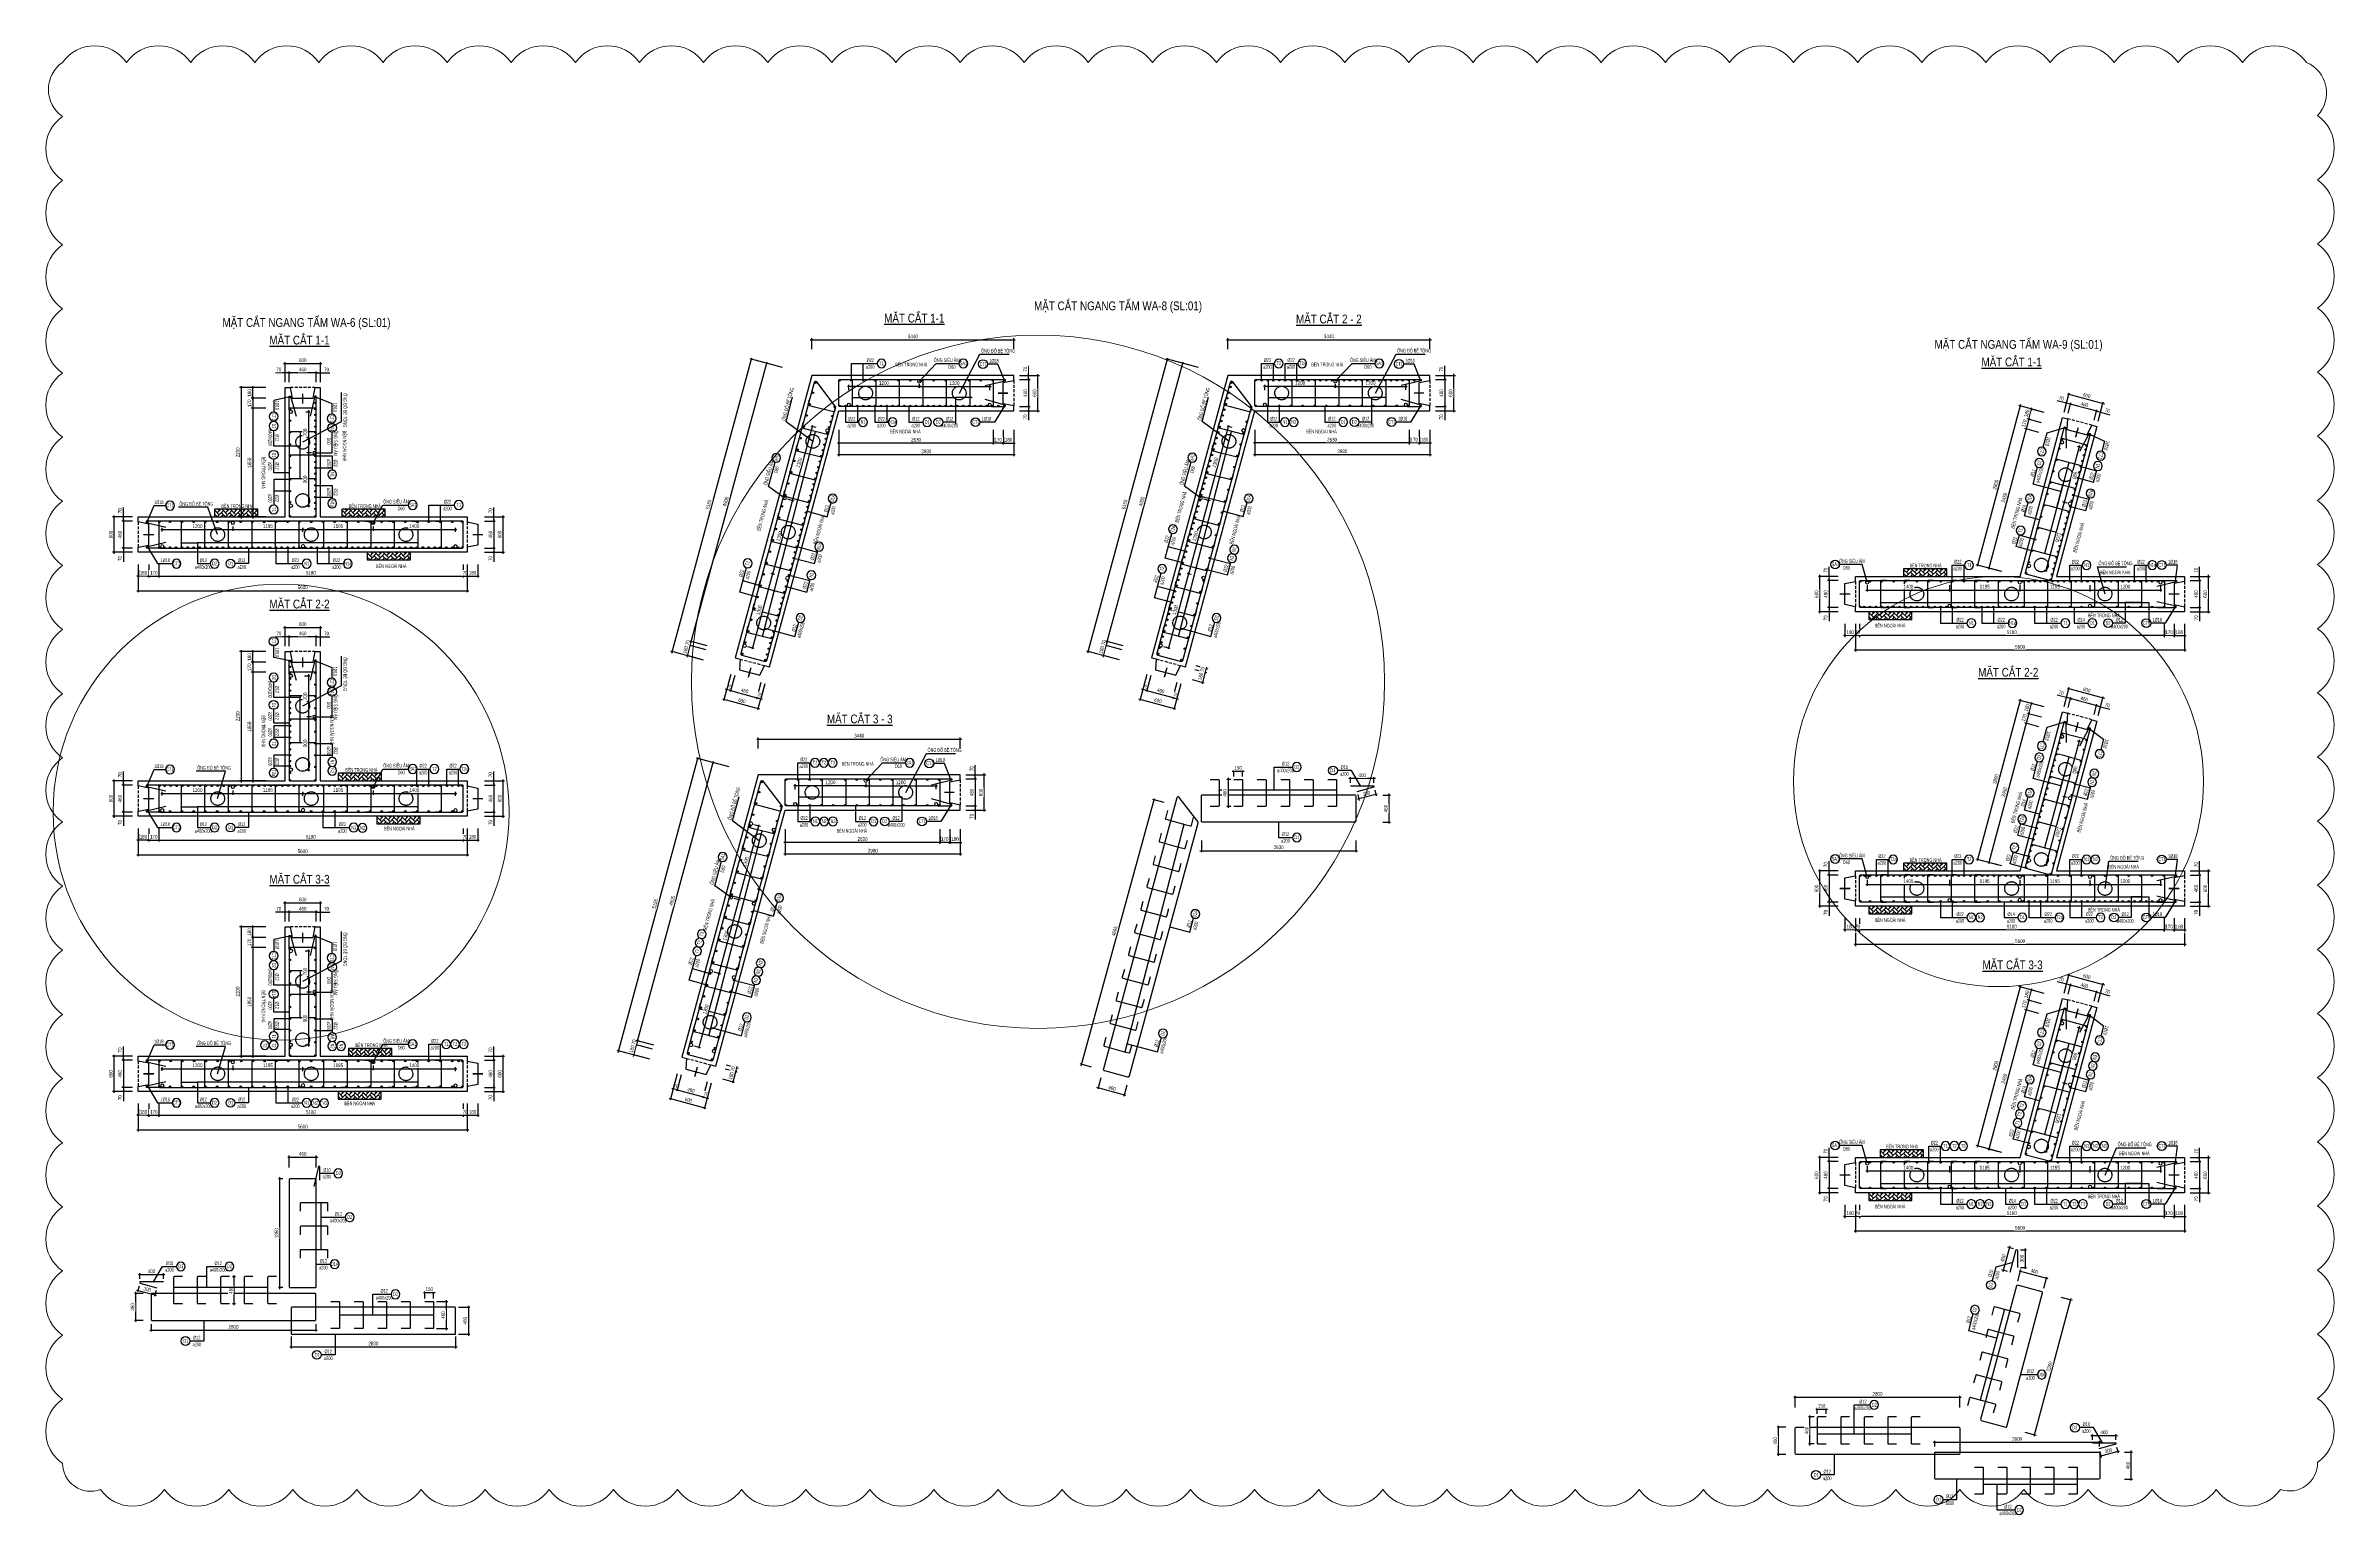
# Model space of a CAD drawing. Header units: millimetres. Extents: x -147841 to 368790, y -162721 to 84261.
# Drawn here: x 249969 to 288908, y -116492 to -91498 of the extents above; entities that cross this region are included whole.
import ezdxf
from ezdxf.enums import TextEntityAlignment as Align

# ---------------------------------------------------------------- set-up
doc = ezdxf.new("R2010")
doc.units = ezdxf.units.MM
doc.header["$LTSCALE"] = 1000
doc.header["$MEASUREMENT"] = 0
doc.header["$PDMODE"] = 1
doc.header["$PDSIZE"] = -10
doc.linetypes.add('DASHED', pattern=[0.75, 0.5, -0.25])
doc.linetypes.add('HIDDEN', pattern=[0.375, 0.25, -0.125])
doc.layers.get('0').update_dxf_attribs({"linetype": 'CONTINUOUS', "lineweight": 18})
doc.layers.get('DEFPOINTS').update_dxf_attribs({"color": 5, "linetype": 'CONTINUOUS', "lineweight": 18})
for name, color, linetype, lineweight in [('0-THAY', 7, 'CONTINUOUS', 18), ('ccu11-Dim', 8, 'CONTINUOUS', 18), ('DIM', 8, 'CONTINUOUS', 18)]:
    doc.layers.add(name, color=color, linetype=linetype, lineweight=lineweight)
for name, color, linetype in [('ccu11-Hatch', 250, 'CONTINUOUS'), ('ccu11-Khuat', 9, 'DASHED'), ('ccu11-Manh', 8, 'CONTINUOUS'), ('ccu11-Thay', 7, 'CONTINUOUS'), ('ccu11-Thep', 4, 'CONTINUOUS'), ('ccu11-Thepdai', 6, 'CONTINUOUS'), ('KC-Cotthep', 8, 'CONTINUOUS'), ('KC-Dim', 8, 'CONTINUOUS'), ('KC-Manh', 8, 'CONTINUOUS'), ('KC-Text', 31, 'CONTINUOUS'), ('KC-Thay', 7, 'CONTINUOUS'), ('KC-Thep', 4, 'CONTINUOUS')]:
    doc.layers.add(name, color=color, linetype=linetype)
doc.styles.add('ARIAL', font='arial.ttf', dxfattribs={"width": 0.7})
doc.styles.add('ccu11-dim', font='vnsimli.shx', dxfattribs={"width": 0.65, "bigfont": 'bigfont.shx'})
doc.dimstyles.new('2.5-25', dxfattribs={"dimscale": 25, "dimtxt": 2.5, "dimasz": 1, "dimexe": 1, "dimexo": 2, "dimgap": 1, "dimtad": 1, "dimdec": 1, "dimrnd": 5, "dimdsep": 46, "dimtxsty": 'ARIAL', "dimblk": 'ARCHTICK', "dimcen": -1, "dimdle": 1, "dimclrd": 256, "dimclre": 256, "dimclrt": 3, "dimadec": 0, "dimazin": 2, "dimtfac": 0.1, "dimtdec": 1, "dimtmove": 0, "dimatfit": 1, "dimldrblk": 'ARCHTICK', "dimfxl": 1, "dimtvp": 0.833333, "dimtfill": 1, "dimtolj": 1, "dimtzin": 12, "dimarcsym": 0})
doc.dimstyles.new('ccu11-100x4', dxfattribs={"dimscale": 100, "dimtxt": 2.5, "dimasz": 1, "dimexe": 1, "dimexo": 2, "dimgap": 1, "dimtad": 1, "dimdec": 0, "dimlfac": 0.25, "dimdsep": 46, "dimtxsty": 'ccu11-dim', "dimblk": 'ARCHTICK', "dimcen": -1, "dimdle": 1, "dimclrd": 256, "dimclre": 256, "dimclrt": 31, "dimadec": 0, "dimazin": 2, "dimtfac": 0.1, "dimtdec": 0, "dimtmove": 0, "dimatfit": 1, "dimldrblk": 'ARCHTICK', "dimfxl": 1, "dimtvp": 0.833333, "dimtolj": 1, "dimtzin": 12, "dimarcsym": 0})

# ---------------------------------------------------------------- blocks, each defined once
blk = doc.blocks.new('_ARCHTICK')
at = {"color": 0, "linetype": 'ByBlock', "const_width": 0.3}
blk.add_lwpolyline([(-0.5, -0.5), (0.5, 0.5)], dxfattribs=at)
blk = doc.blocks.new('*D418')
at = {"layer": 'KC-Dim', "linetype": 'ByBlock', "lineweight": -2, "ltscale": 30, "transparency": 16777216}
for p, q in [((251541, -100320), (251541, -100543)), ((251721, -100320), (251721, -100543)), ((251746, -100518), (251516, -100518))]:
    blk.add_line(p, q, dxfattribs=at)
at = {"layer": 'KC-Dim', "linetype": 'ByBlock', "lineweight": -2, "ltscale": 30, "transparency": 16777216, "xscale": 25, "yscale": 25, "zscale": 25, "rotation": 180}
blk.add_blockref('_ARCHTICK', (251541, -100518), dxfattribs=at)
at = {"layer": 'KC-Dim', "linetype": 'ByBlock', "lineweight": -2, "ltscale": 30, "transparency": 16777216, "xscale": 25, "yscale": 25, "zscale": 25}
blk.add_blockref('_ARCHTICK', (251721, -100518), dxfattribs=at)
at = {"layer": 'KC-Dim', "color": 3, "linetype": 'ByBlock', "ltscale": 30, "transparency": 16777216, "insert": (251631, -100462), "char_height": 62.5, "attachment_point": 5, "style": 'ARIAL', "bg_fill": 3, "box_fill_scale": 1.25, "bg_fill_color": 256, "bg_fill_true_color": 13158600, "bg_fill_transparency": 0}
blk.add_mtext('\\A1;180', dxfattribs=at)
at = {"layer": 'DEFPOINTS', "color": 0, "linetype": 'ByBlock', "ltscale": 30, "transparency": 16777216}
for p in [(251541, -100270), (251721, -100270), (251541, -100518)]:
    blk.add_point(p, dxfattribs=at)
blk = doc.blocks.new('*D419')
at = {"layer": 'KC-Dim', "linetype": 'ByBlock', "lineweight": -2, "ltscale": 30, "transparency": 16777216}
for p, q in [((251721, -100320), (251721, -100543)), ((251891, -100320), (251891, -100543)), ((251696, -100518), (251916, -100518))]:
    blk.add_line(p, q, dxfattribs=at)
at = {"layer": 'KC-Dim', "linetype": 'ByBlock', "lineweight": -2, "ltscale": 30, "transparency": 16777216, "xscale": 25, "yscale": 25, "zscale": 25, "rotation": 180}
blk.add_blockref('_ARCHTICK', (251721, -100518), dxfattribs=at)
at = {"layer": 'KC-Dim', "linetype": 'ByBlock', "lineweight": -2, "ltscale": 30, "transparency": 16777216, "xscale": 25, "yscale": 25, "zscale": 25}
blk.add_blockref('_ARCHTICK', (251891, -100518), dxfattribs=at)
at = {"layer": 'KC-Dim', "color": 3, "linetype": 'ByBlock', "ltscale": 30, "transparency": 16777216, "insert": (251806, -100462), "char_height": 62.5, "attachment_point": 5, "style": 'ARIAL', "bg_fill": 3, "box_fill_scale": 1.25, "bg_fill_color": 256, "bg_fill_true_color": 13158600, "bg_fill_transparency": 0}
blk.add_mtext('\\A1;170', dxfattribs=at)
at = {"layer": 'DEFPOINTS', "color": 0, "linetype": 'ByBlock', "ltscale": 30, "transparency": 16777216}
for p in [(251721, -100270), (251891, -100270), (251891, -100518)]:
    blk.add_point(p, dxfattribs=at)
blk = doc.blocks.new('*D420')
at = {"layer": 'DEFPOINTS', "color": 0, "linetype": 'ByBlock', "ltscale": 30, "transparency": 16777216}
for p in [(251132, -99513), (251497, -99513), (251497, -100113)]:
    blk.add_point(p, dxfattribs=at)
at = {"layer": 'KC-Dim', "linetype": 'ByBlock', "lineweight": -2, "ltscale": 30, "transparency": 16777216}
for p, q in [((251447, -99513), (251107, -99513)), ((251132, -100138), (251132, -99488)), ((251447, -100113), (251107, -100113))]:
    blk.add_line(p, q, dxfattribs=at)
at = {"layer": 'KC-Dim', "linetype": 'ByBlock', "lineweight": -2, "ltscale": 30, "transparency": 16777216, "xscale": 25, "yscale": 25, "zscale": 25}
for p, rotation in [((251132, -99513), 90), ((251132, -100113), 270)]:
    blk.add_blockref('_ARCHTICK', p, dxfattribs=dict(at, rotation=rotation))
at = {"layer": 'KC-Dim', "color": 3, "linetype": 'ByBlock', "ltscale": 30, "transparency": 16777216, "insert": (251075, -99813), "char_height": 62.5, "attachment_point": 5, "rotation": 90, "style": 'ARIAL', "bg_fill": 3, "box_fill_scale": 1.25, "bg_fill_color": 256, "bg_fill_true_color": 13158600, "bg_fill_transparency": 0}
blk.add_mtext('\\A1;600', dxfattribs=at)
blk = doc.blocks.new('*D421')
at = {"layer": 'DEFPOINTS', "color": 0, "linetype": 'ByBlock', "ltscale": 30, "transparency": 16777216}
for p in [(251497, -99583), (251497, -100043)]:
    blk.add_point(p, dxfattribs=at)
at = {"layer": 'KC-Dim', "linetype": 'ByBlock', "lineweight": -2, "ltscale": 30, "transparency": 16777216}
for p, q in [((251447, -99583), (251264, -99583)), ((251289, -99558), (251289, -100068)), ((251447, -100043), (251264, -100043))]:
    blk.add_line(p, q, dxfattribs=at)
at = {"layer": 'KC-Dim', "linetype": 'ByBlock', "lineweight": -2, "ltscale": 30, "transparency": 16777216, "xscale": 25, "yscale": 25, "zscale": 25}
for p, rotation in [((251289, -99583), 90), ((251289, -100043), 270)]:
    blk.add_blockref('_ARCHTICK', p, dxfattribs=dict(at, rotation=rotation))
at = {"layer": 'KC-Dim', "color": 3, "linetype": 'ByBlock', "ltscale": 30, "transparency": 16777216, "insert": (251232, -99813), "char_height": 62.5, "attachment_point": 5, "rotation": 90, "style": 'ARIAL', "bg_fill": 3, "box_fill_scale": 1.25, "bg_fill_color": 256, "bg_fill_true_color": 13158600, "bg_fill_transparency": 0}
blk.add_mtext('\\A1;460', dxfattribs=at)
at = {"layer": 'DEFPOINTS', "color": 0, "linetype": 'ByBlock', "ltscale": 30, "transparency": 16777216}
blk.add_point((251289, -100043), dxfattribs=at)
blk = doc.blocks.new('*D422')
at = {"layer": 'DEFPOINTS', "color": 0, "linetype": 'ByBlock', "ltscale": 30, "transparency": 16777216}
for p in [(251497, -99513), (251497, -99583)]:
    blk.add_point(p, dxfattribs=at)
at = {"layer": 'KC-Dim', "linetype": 'ByBlock', "lineweight": -2, "ltscale": 30, "transparency": 16777216}
for p, q in [((251447, -99513), (251264, -99513)), ((251447, -99583), (251264, -99583)), ((251289, -99513), (251289, -99351)), ((251289, -99583), (251289, -99513)), ((251289, -99583), (251289, -99608))]:
    blk.add_line(p, q, dxfattribs=at)
at = {"layer": 'KC-Dim', "linetype": 'ByBlock', "lineweight": -2, "ltscale": 30, "transparency": 16777216, "xscale": 25, "yscale": 25, "zscale": 25}
for p, rotation in [((251289, -99513), 270), ((251289, -99583), 90)]:
    blk.add_blockref('_ARCHTICK', p, dxfattribs=dict(at, rotation=rotation))
at = {"layer": 'KC-Dim', "color": 3, "linetype": 'ByBlock', "ltscale": 30, "transparency": 16777216, "insert": (251232, -99407), "char_height": 62.5, "attachment_point": 5, "rotation": 90, "style": 'ARIAL', "bg_fill": 3, "box_fill_scale": 1.25, "bg_fill_color": 256, "bg_fill_true_color": 13158600, "bg_fill_transparency": 0}
blk.add_mtext('\\A1;70', dxfattribs=at)
at = {"layer": 'DEFPOINTS', "color": 0, "linetype": 'ByBlock', "ltscale": 30, "transparency": 16777216}
blk.add_point((251289, -99513), dxfattribs=at)
blk = doc.blocks.new('*D423')
at = {"layer": 'DEFPOINTS', "color": 0, "linetype": 'ByBlock', "ltscale": 30, "transparency": 16777216}
for p in [(251497, -100043), (251497, -100113)]:
    blk.add_point(p, dxfattribs=at)
at = {"layer": 'KC-Dim', "linetype": 'ByBlock', "lineweight": -2, "ltscale": 30, "transparency": 16777216}
for p, q in [((251447, -100043), (251264, -100043)), ((251289, -100043), (251289, -100018)), ((251289, -100043), (251289, -100113)), ((251447, -100113), (251264, -100113)), ((251289, -100113), (251289, -100275))]:
    blk.add_line(p, q, dxfattribs=at)
at = {"layer": 'KC-Dim', "linetype": 'ByBlock', "lineweight": -2, "ltscale": 30, "transparency": 16777216, "xscale": 25, "yscale": 25, "zscale": 25}
for p, rotation in [((251289, -100043), 270), ((251289, -100113), 90)]:
    blk.add_blockref('_ARCHTICK', p, dxfattribs=dict(at, rotation=rotation))
at = {"layer": 'KC-Dim', "color": 3, "linetype": 'ByBlock', "ltscale": 30, "transparency": 16777216, "insert": (251232, -100219), "char_height": 62.5, "attachment_point": 5, "rotation": 90, "style": 'ARIAL', "bg_fill": 3, "box_fill_scale": 1.25, "bg_fill_color": 256, "bg_fill_true_color": 13158600, "bg_fill_transparency": 0}
blk.add_mtext('\\A1;70', dxfattribs=at)
at = {"layer": 'DEFPOINTS', "color": 0, "linetype": 'ByBlock', "ltscale": 30, "transparency": 16777216}
blk.add_point((251289, -100113), dxfattribs=at)
blk = doc.blocks.new('*D424')
at = {"layer": 'DEFPOINTS', "color": 0, "linetype": 'ByBlock', "ltscale": 30, "transparency": 16777216}
for p in [(251891, -100270), (257071, -100270), (257071, -100518)]:
    blk.add_point(p, dxfattribs=at)
at = {"layer": 'KC-Dim', "linetype": 'ByBlock', "lineweight": -2, "ltscale": 30, "transparency": 16777216}
for p, q in [((251891, -100320), (251891, -100543)), ((257071, -100320), (257071, -100543)), ((251866, -100518), (257096, -100518))]:
    blk.add_line(p, q, dxfattribs=at)
at = {"layer": 'KC-Dim', "linetype": 'ByBlock', "lineweight": -2, "ltscale": 30, "transparency": 16777216, "xscale": 25, "yscale": 25, "zscale": 25, "rotation": 180}
blk.add_blockref('_ARCHTICK', (251891, -100518), dxfattribs=at)
at = {"layer": 'KC-Dim', "linetype": 'ByBlock', "lineweight": -2, "ltscale": 30, "transparency": 16777216, "xscale": 25, "yscale": 25, "zscale": 25}
blk.add_blockref('_ARCHTICK', (257071, -100518), dxfattribs=at)
at = {"layer": 'KC-Dim', "color": 3, "linetype": 'ByBlock', "ltscale": 30, "transparency": 16777216, "insert": (254481, -100462), "char_height": 62.5, "attachment_point": 5, "style": 'ARIAL', "bg_fill": 3, "box_fill_scale": 1.25, "bg_fill_color": 256, "bg_fill_true_color": 13158600, "bg_fill_transparency": 0}
blk.add_mtext('\\A1;5180', dxfattribs=at)
blk = doc.blocks.new('*D425')
at = {"layer": 'DEFPOINTS', "color": 0, "linetype": 'ByBlock', "ltscale": 30, "transparency": 16777216}
for p in [(251541, -100270), (257141, -100270), (257141, -100767)]:
    blk.add_point(p, dxfattribs=at)
at = {"layer": 'KC-Dim', "linetype": 'ByBlock', "lineweight": -2, "ltscale": 30, "transparency": 16777216}
for p, q in [((251541, -100320), (251541, -100792)), ((257141, -100320), (257141, -100792)), ((251516, -100767), (257166, -100767))]:
    blk.add_line(p, q, dxfattribs=at)
at = {"layer": 'KC-Dim', "linetype": 'ByBlock', "lineweight": -2, "ltscale": 30, "transparency": 16777216, "xscale": 25, "yscale": 25, "zscale": 25, "rotation": 180}
blk.add_blockref('_ARCHTICK', (251541, -100767), dxfattribs=at)
at = {"layer": 'KC-Dim', "linetype": 'ByBlock', "lineweight": -2, "ltscale": 30, "transparency": 16777216, "xscale": 25, "yscale": 25, "zscale": 25}
blk.add_blockref('_ARCHTICK', (257141, -100767), dxfattribs=at)
at = {"layer": 'KC-Dim', "color": 3, "linetype": 'ByBlock', "ltscale": 30, "transparency": 16777216, "insert": (254341, -100710), "char_height": 62.5, "attachment_point": 5, "style": 'ARIAL', "bg_fill": 3, "box_fill_scale": 1.25, "bg_fill_color": 256, "bg_fill_true_color": 13158600, "bg_fill_transparency": 0}
blk.add_mtext('\\A1;5600', dxfattribs=at)
blk = doc.blocks.new('*D426')
at = {"layer": 'DEFPOINTS', "color": 0, "linetype": 'ByBlock', "ltscale": 30, "transparency": 16777216}
for p in [(257384, -99513), (257749, -99513), (257384, -100113)]:
    blk.add_point(p, dxfattribs=at)
at = {"layer": 'KC-Dim', "linetype": 'ByBlock', "lineweight": -2, "ltscale": 30, "transparency": 16777216}
for p, q in [((257434, -99513), (257774, -99513)), ((257749, -100138), (257749, -99488)), ((257434, -100113), (257774, -100113))]:
    blk.add_line(p, q, dxfattribs=at)
at = {"layer": 'KC-Dim', "linetype": 'ByBlock', "lineweight": -2, "ltscale": 30, "transparency": 16777216, "xscale": 25, "yscale": 25, "zscale": 25}
for p, rotation in [((257749, -99513), 90), ((257749, -100113), 270)]:
    blk.add_blockref('_ARCHTICK', p, dxfattribs=dict(at, rotation=rotation))
at = {"layer": 'KC-Dim', "color": 3, "linetype": 'ByBlock', "ltscale": 30, "transparency": 16777216, "insert": (257692, -99813), "char_height": 62.5, "attachment_point": 5, "rotation": 90, "style": 'ARIAL', "bg_fill": 3, "box_fill_scale": 1.25, "bg_fill_color": 256, "bg_fill_true_color": 13158600, "bg_fill_transparency": 0}
blk.add_mtext('\\A1;600', dxfattribs=at)
blk = doc.blocks.new('*D427')
at = {"layer": 'KC-Dim', "linetype": 'ByBlock', "lineweight": -2, "ltscale": 30, "transparency": 16777216}
for p, q in [((257434, -99583), (257617, -99583)), ((257592, -99558), (257592, -100068)), ((257434, -100043), (257617, -100043))]:
    blk.add_line(p, q, dxfattribs=at)
at = {"layer": 'KC-Dim', "linetype": 'ByBlock', "lineweight": -2, "ltscale": 30, "transparency": 16777216, "xscale": 25, "yscale": 25, "zscale": 25}
for p, rotation in [((257592, -99583), 90), ((257592, -100043), 270)]:
    blk.add_blockref('_ARCHTICK', p, dxfattribs=dict(at, rotation=rotation))
at = {"layer": 'KC-Dim', "color": 3, "linetype": 'ByBlock', "ltscale": 30, "transparency": 16777216, "insert": (257535, -99813), "char_height": 62.5, "attachment_point": 5, "rotation": 90, "style": 'ARIAL', "bg_fill": 3, "box_fill_scale": 1.25, "bg_fill_color": 256, "bg_fill_true_color": 13158600, "bg_fill_transparency": 0}
blk.add_mtext('\\A1;460', dxfattribs=at)
at = {"layer": 'DEFPOINTS', "color": 0, "linetype": 'ByBlock', "ltscale": 30, "transparency": 16777216}
for p in [(257384, -99583), (257384, -100043), (257592, -100043)]:
    blk.add_point(p, dxfattribs=at)
blk = doc.blocks.new('*D428')
at = {"layer": 'KC-Dim', "linetype": 'ByBlock', "lineweight": -2, "ltscale": 30, "transparency": 16777216}
for p, q in [((257434, -99513), (257617, -99513)), ((257434, -99583), (257617, -99583)), ((257592, -99513), (257592, -99351)), ((257592, -99583), (257592, -99513)), ((257592, -99583), (257592, -99608))]:
    blk.add_line(p, q, dxfattribs=at)
at = {"layer": 'KC-Dim', "linetype": 'ByBlock', "lineweight": -2, "ltscale": 30, "transparency": 16777216, "xscale": 25, "yscale": 25, "zscale": 25}
for p, rotation in [((257592, -99513), 270), ((257592, -99583), 90)]:
    blk.add_blockref('_ARCHTICK', p, dxfattribs=dict(at, rotation=rotation))
at = {"layer": 'KC-Dim', "color": 3, "linetype": 'ByBlock', "ltscale": 30, "transparency": 16777216, "insert": (257535, -99407), "char_height": 62.5, "attachment_point": 5, "rotation": 90, "style": 'ARIAL', "bg_fill": 3, "box_fill_scale": 1.25, "bg_fill_color": 256, "bg_fill_true_color": 13158600, "bg_fill_transparency": 0}
blk.add_mtext('\\A1;70', dxfattribs=at)
at = {"layer": 'DEFPOINTS', "color": 0, "linetype": 'ByBlock', "ltscale": 30, "transparency": 16777216}
for p in [(257384, -99513), (257384, -99583), (257592, -99513)]:
    blk.add_point(p, dxfattribs=at)
blk = doc.blocks.new('*D429')
at = {"layer": 'KC-Dim', "linetype": 'ByBlock', "lineweight": -2, "ltscale": 30, "transparency": 16777216}
for p, q in [((257434, -100043), (257617, -100043)), ((257592, -100043), (257592, -100018)), ((257592, -100043), (257592, -100113)), ((257434, -100113), (257617, -100113)), ((257592, -100113), (257592, -100275))]:
    blk.add_line(p, q, dxfattribs=at)
at = {"layer": 'KC-Dim', "linetype": 'ByBlock', "lineweight": -2, "ltscale": 30, "transparency": 16777216, "xscale": 25, "yscale": 25, "zscale": 25}
for p, rotation in [((257592, -100043), 270), ((257592, -100113), 90)]:
    blk.add_blockref('_ARCHTICK', p, dxfattribs=dict(at, rotation=rotation))
at = {"layer": 'KC-Dim', "color": 3, "linetype": 'ByBlock', "ltscale": 30, "transparency": 16777216, "insert": (257535, -100219), "char_height": 62.5, "attachment_point": 5, "rotation": 90, "style": 'ARIAL', "bg_fill": 3, "box_fill_scale": 1.25, "bg_fill_color": 256, "bg_fill_true_color": 13158600, "bg_fill_transparency": 0}
blk.add_mtext('\\A1;70', dxfattribs=at)
at = {"layer": 'DEFPOINTS', "color": 0, "linetype": 'ByBlock', "ltscale": 30, "transparency": 16777216}
for p in [(257384, -100043), (257384, -100113), (257592, -100113)]:
    blk.add_point(p, dxfattribs=at)
blk = doc.blocks.new('att_thep_2')
blk.add_circle((-300, 0), 300)
at = {"color": 31, "style": 'ARIAL', "width": 0.6}
blk.add_attdef('SH', text='', height=250, dxfattribs=at).set_placement((-281, -111), align=Align.CENTER)
at = {"color": 3, "style": 'ARIAL', "width": 0.6}
blk.add_attdef('DK', text='', height=250, dxfattribs=at).set_placement((467, 105), align=Align.CENTER)
at = {"color": 2, "style": 'ARIAL', "width": 0.6}
blk.add_attdef('KC', text='', height=250, dxfattribs=at).set_placement((472, -355), align=Align.CENTER)
blk = doc.blocks.new('*D430')
at = {"layer": 'KC-Dim', "lineweight": -2, "ltscale": 3000, "transparency": 16777216}
for p, q in [((257071, -100320), (257071, -100543)), ((257141, -100320), (257141, -100543)), ((257046, -100518), (257166, -100518))]:
    blk.add_line(p, q, dxfattribs=at)
at = {"layer": 'KC-Dim', "lineweight": -2, "ltscale": 3000, "transparency": 16777216, "xscale": 25, "yscale": 25, "zscale": 25, "rotation": 180}
blk.add_blockref('_ARCHTICK', (257071, -100518), dxfattribs=at)
at = {"layer": 'KC-Dim', "lineweight": -2, "ltscale": 3000, "transparency": 16777216, "xscale": 25, "yscale": 25, "zscale": 25}
blk.add_blockref('_ARCHTICK', (257141, -100518), dxfattribs=at)
at = {"layer": 'KC-Dim', "color": 3, "ltscale": 3000, "transparency": 16777216, "insert": (257106, -100462), "char_height": 62.5, "attachment_point": 5, "style": 'ARIAL', "bg_fill": 3, "box_fill_scale": 1.25, "bg_fill_color": 256, "bg_fill_true_color": 13158600, "bg_fill_transparency": 0}
blk.add_mtext('\\A1;70', dxfattribs=at)
at = {"layer": 'DEFPOINTS', "color": 0, "ltscale": 3000, "transparency": 16777216}
for p in [(257071, -100270), (257141, -100270), (257141, -100518)]:
    blk.add_point(p, dxfattribs=at)
blk = doc.blocks.new('*D431')
at = {"layer": 'KC-Dim', "lineweight": -2, "ltscale": 3000, "transparency": 16777216}
for p, q in [((257141, -100320), (257141, -100543)), ((257321, -100320), (257321, -100543)), ((257116, -100518), (257346, -100518))]:
    blk.add_line(p, q, dxfattribs=at)
at = {"layer": 'KC-Dim', "color": 3, "ltscale": 3000, "transparency": 16777216, "insert": (257231, -100462), "char_height": 62.5, "attachment_point": 5, "style": 'ARIAL', "bg_fill": 3, "box_fill_scale": 1.25, "bg_fill_color": 256, "bg_fill_true_color": 13158600, "bg_fill_transparency": 0}
blk.add_mtext('\\A1;180', dxfattribs=at)
at = {"layer": 'DEFPOINTS', "color": 0, "ltscale": 3000, "transparency": 16777216}
for p in [(257141, -100270), (257321, -100270), (257321, -100518)]:
    blk.add_point(p, dxfattribs=at)
at = {"layer": 'KC-Dim', "lineweight": -2, "ltscale": 3000, "transparency": 16777216, "xscale": 25, "yscale": 25, "zscale": 25, "rotation": 180}
blk.add_blockref('_ARCHTICK', (257141, -100518), dxfattribs=at)
at = {"layer": 'KC-Dim', "lineweight": -2, "ltscale": 3000, "transparency": 16777216, "xscale": 25, "yscale": 25, "zscale": 25}
blk.add_blockref('_ARCHTICK', (257321, -100518), dxfattribs=at)
blk = doc.blocks.new('*U416')
at = {"layer": 'ccu11-Thepdai', "flags": 128}
blk.add_lwpolyline([(50, 230), (-37, 230, 0.414214), (-50, 217), (-50, -114), (-50, -218, 0.414214), (-37, -230), (50, -230)], format="xyb", dxfattribs=at)
blk = doc.blocks.new('*U417')
at = {"layer": 'DIM', "color": 0, "linetype": 'ByBlock', "lineweight": -2, "transparency": 16777216}
for p in [(0, 0), (400, 0), (800, 0), (1200, 0), (1600, 0)]:
    blk.add_blockref('*U416', p, dxfattribs=at)
blk = doc.blocks.new('*U414')
at = {"layer": 'ccu11-Thepdai', "flags": 128}
blk.add_lwpolyline([(-50, 230), (37, 230, -0.414214), (50, 218), (50, -114), (50, -218, -0.414214), (37, -230), (-50, -230)], format="xyb", dxfattribs=at)
blk = doc.blocks.new('*U415')
at = {"layer": 'DIM', "color": 0, "linetype": 'ByBlock', "lineweight": -2, "transparency": 16777216}
for p in [(0, 0), (400, 0), (800, 0), (1200, 0), (1600, 0)]:
    blk.add_blockref('*U414', p, dxfattribs=at)
blk = doc.blocks.new('*D1504')
at = {"layer": 'DEFPOINTS', "color": 0, "linetype": 'ByBlock', "ltscale": 30, "transparency": 16777216}
for p in [(222151, -97642), (220951, -97830), (222151, -97744)]:
    blk.add_point(p, dxfattribs=at)
at = {"layer": 'KC-Dim', "linetype": 'ByBlock', "lineweight": -2, "ltscale": 30, "transparency": 16777216}
for p, q in [((220951, -97780), (220951, -97719)), ((222151, -97692), (222151, -97769)), ((220926, -97744), (222176, -97744))]:
    blk.add_line(p, q, dxfattribs=at)
at = {"layer": 'KC-Dim', "linetype": 'ByBlock', "lineweight": -2, "ltscale": 30, "transparency": 16777216, "xscale": 25, "yscale": 25, "zscale": 25, "rotation": 180}
blk.add_blockref('_ARCHTICK', (220951, -97744), dxfattribs=at)
at = {"layer": 'KC-Dim', "linetype": 'ByBlock', "lineweight": -2, "ltscale": 30, "transparency": 16777216, "xscale": 25, "yscale": 25, "zscale": 25}
blk.add_blockref('_ARCHTICK', (222151, -97744), dxfattribs=at)
at = {"layer": 'KC-Dim', "color": 3, "linetype": 'ByBlock', "ltscale": 30, "transparency": 16777216, "insert": (221551, -97687), "char_height": 62.5, "attachment_point": 5, "style": 'ARIAL', "bg_fill": 3, "box_fill_scale": 1.25, "bg_fill_color": 256, "bg_fill_true_color": 13158600, "bg_fill_transparency": 0}
blk.add_mtext('\\A1;1200', dxfattribs=at)
blk = doc.blocks.new('*D1505')
at = {"layer": 'DEFPOINTS', "color": 0, "linetype": 'ByBlock', "ltscale": 30, "transparency": 16777216}
for p in [(222151, -97642), (223346, -97744), (223346, -97834)]:
    blk.add_point(p, dxfattribs=at)
at = {"layer": 'KC-Dim', "linetype": 'ByBlock', "lineweight": -2, "ltscale": 30, "transparency": 16777216}
for p, q in [((222151, -97692), (222151, -97769)), ((223346, -97784), (223346, -97719)), ((222126, -97744), (223371, -97744))]:
    blk.add_line(p, q, dxfattribs=at)
at = {"layer": 'KC-Dim', "linetype": 'ByBlock', "lineweight": -2, "ltscale": 30, "transparency": 16777216, "xscale": 25, "yscale": 25, "zscale": 25, "rotation": 180}
blk.add_blockref('_ARCHTICK', (222151, -97744), dxfattribs=at)
at = {"layer": 'KC-Dim', "linetype": 'ByBlock', "lineweight": -2, "ltscale": 30, "transparency": 16777216, "xscale": 25, "yscale": 25, "zscale": 25}
blk.add_blockref('_ARCHTICK', (223346, -97744), dxfattribs=at)
at = {"layer": 'KC-Dim', "color": 3, "linetype": 'ByBlock', "ltscale": 30, "transparency": 16777216, "insert": (222749, -97687), "char_height": 62.5, "attachment_point": 5, "style": 'ARIAL', "bg_fill": 3, "box_fill_scale": 1.25, "bg_fill_color": 256, "bg_fill_true_color": 13158600, "bg_fill_transparency": 0}
blk.add_mtext('\\A1;1195', dxfattribs=at)
blk = doc.blocks.new('*D1506')
at = {"layer": 'DEFPOINTS', "color": 0, "linetype": 'ByBlock', "ltscale": 30, "transparency": 16777216}
for p in [(224541, -97642), (223346, -97834), (224541, -97744)]:
    blk.add_point(p, dxfattribs=at)
at = {"layer": 'KC-Dim', "linetype": 'ByBlock', "lineweight": -2, "ltscale": 30, "transparency": 16777216}
for p, q in [((223346, -97784), (223346, -97719)), ((224541, -97692), (224541, -97769)), ((223321, -97744), (224566, -97744))]:
    blk.add_line(p, q, dxfattribs=at)
at = {"layer": 'KC-Dim', "linetype": 'ByBlock', "lineweight": -2, "ltscale": 30, "transparency": 16777216, "xscale": 25, "yscale": 25, "zscale": 25, "rotation": 180}
blk.add_blockref('_ARCHTICK', (223346, -97744), dxfattribs=at)
at = {"layer": 'KC-Dim', "linetype": 'ByBlock', "lineweight": -2, "ltscale": 30, "transparency": 16777216, "xscale": 25, "yscale": 25, "zscale": 25}
blk.add_blockref('_ARCHTICK', (224541, -97744), dxfattribs=at)
at = {"layer": 'KC-Dim', "color": 3, "linetype": 'ByBlock', "ltscale": 30, "transparency": 16777216, "insert": (223944, -97687), "char_height": 62.5, "attachment_point": 5, "style": 'ARIAL', "bg_fill": 3, "box_fill_scale": 1.25, "bg_fill_color": 256, "bg_fill_true_color": 13158600, "bg_fill_transparency": 0}
blk.add_mtext('\\A1;1195', dxfattribs=at)
blk = doc.blocks.new('*D1507')
at = {"layer": 'DEFPOINTS', "color": 0, "linetype": 'ByBlock', "ltscale": 30, "transparency": 16777216}
for p in [(224541, -97642), (225941, -97744), (225941, -97834)]:
    blk.add_point(p, dxfattribs=at)
at = {"layer": 'KC-Dim', "linetype": 'ByBlock', "lineweight": -2, "ltscale": 30, "transparency": 16777216}
for p, q in [((224541, -97692), (224541, -97769)), ((225941, -97784), (225941, -97719)), ((224516, -97744), (225966, -97744))]:
    blk.add_line(p, q, dxfattribs=at)
at = {"layer": 'KC-Dim', "linetype": 'ByBlock', "lineweight": -2, "ltscale": 30, "transparency": 16777216, "xscale": 25, "yscale": 25, "zscale": 25, "rotation": 180}
blk.add_blockref('_ARCHTICK', (224541, -97744), dxfattribs=at)
at = {"layer": 'KC-Dim', "linetype": 'ByBlock', "lineweight": -2, "ltscale": 30, "transparency": 16777216, "xscale": 25, "yscale": 25, "zscale": 25}
blk.add_blockref('_ARCHTICK', (225941, -97744), dxfattribs=at)
at = {"layer": 'KC-Dim', "color": 3, "linetype": 'ByBlock', "ltscale": 30, "transparency": 16777216, "insert": (225241, -97687), "char_height": 62.5, "attachment_point": 5, "style": 'ARIAL', "bg_fill": 3, "box_fill_scale": 1.25, "bg_fill_color": 256, "bg_fill_true_color": 13158600, "bg_fill_transparency": 0}
blk.add_mtext('\\A1;1400', dxfattribs=at)
blk = doc.blocks.new('A$C260038B3')
at = {"layer": '0-THAY', "linetype": 'Continuous'}
for radius in [120, 100]:
    blk.add_circle((0, 0), radius, dxfattribs=at)
blk = doc.blocks.new('*U412')
at = {"layer": 'ccu11-Thep'}
blk.add_circle((0, 0), 12.5, dxfattribs=at)
blk = doc.blocks.new('*U413')
at = {"layer": 'KC-Dim', "color": 0, "linetype": 'ByBlock', "lineweight": -2, "transparency": 16777216}
for p in [(0, 0), (200, 0), (400, 0), (600, 0), (800, 0), (1000, 0), (1200, 0), (1400, 0), (1600, 0), (1800, 0), (2000, 0), (2200, 0), (2400, 0), (2600, 0), (2800, 0), (3000, 0), (3200, 0), (3400, 0), (3600, 0), (3800, 0), (4000, 0), (4200, 0), (4400, 0), (4600, 0), (4800, 0)]:
    blk.add_blockref('*U412', p, dxfattribs=at)
blk = doc.blocks.new('*D442')
at = {"layer": 'DEFPOINTS', "color": 0, "linetype": 'ByBlock', "ltscale": 30, "transparency": 16777216}
for p in [(253766, -97313), (253766, -97493)]:
    blk.add_point(p, dxfattribs=at)
at = {"layer": 'KC-Dim', "linetype": 'ByBlock', "lineweight": -2, "ltscale": 30, "transparency": 16777216}
for p, q in [((253716, -97313), (253466, -97313)), ((253491, -97518), (253491, -97288)), ((253716, -97493), (253466, -97493))]:
    blk.add_line(p, q, dxfattribs=at)
at = {"layer": 'KC-Dim', "linetype": 'ByBlock', "lineweight": -2, "ltscale": 30, "transparency": 16777216, "xscale": 25, "yscale": 25, "zscale": 25}
for p, rotation in [((253491, -97313), 90), ((253491, -97493), 270)]:
    blk.add_blockref('_ARCHTICK', p, dxfattribs=dict(at, rotation=rotation))
at = {"layer": 'KC-Dim', "color": 3, "linetype": 'ByBlock', "ltscale": 30, "transparency": 16777216, "insert": (253434, -97403), "char_height": 62.5, "attachment_point": 5, "rotation": 90, "style": 'ARIAL', "bg_fill": 3, "box_fill_scale": 1.25, "bg_fill_color": 256, "bg_fill_true_color": 13158600, "bg_fill_transparency": 0}
blk.add_mtext('\\A1;180', dxfattribs=at)
at = {"layer": 'DEFPOINTS', "color": 0, "linetype": 'ByBlock', "ltscale": 30, "transparency": 16777216}
blk.add_point((253491, -97313), dxfattribs=at)
blk = doc.blocks.new('*D443')
at = {"layer": 'DEFPOINTS', "color": 0, "linetype": 'ByBlock', "ltscale": 30, "transparency": 16777216}
for p in [(253766, -97493), (253766, -97663)]:
    blk.add_point(p, dxfattribs=at)
at = {"layer": 'KC-Dim', "linetype": 'ByBlock', "lineweight": -2, "ltscale": 30, "transparency": 16777216}
for p, q in [((253716, -97493), (253466, -97493)), ((253716, -97663), (253466, -97663)), ((253491, -97468), (253491, -97688))]:
    blk.add_line(p, q, dxfattribs=at)
at = {"layer": 'KC-Dim', "linetype": 'ByBlock', "lineweight": -2, "ltscale": 30, "transparency": 16777216, "xscale": 25, "yscale": 25, "zscale": 25}
for p, rotation in [((253491, -97493), 90), ((253491, -97663), 270)]:
    blk.add_blockref('_ARCHTICK', p, dxfattribs=dict(at, rotation=rotation))
at = {"layer": 'KC-Dim', "color": 3, "linetype": 'ByBlock', "ltscale": 30, "transparency": 16777216, "insert": (253434, -97578), "char_height": 62.5, "attachment_point": 5, "rotation": 90, "style": 'ARIAL', "bg_fill": 3, "box_fill_scale": 1.25, "bg_fill_color": 256, "bg_fill_true_color": 13158600, "bg_fill_transparency": 0}
blk.add_mtext('\\A1;170', dxfattribs=at)
at = {"layer": 'DEFPOINTS', "color": 0, "linetype": 'ByBlock', "ltscale": 30, "transparency": 16777216}
blk.add_point((253491, -97663), dxfattribs=at)
blk = doc.blocks.new('*D434')
at = {"layer": 'DEFPOINTS', "color": 0, "linetype": 'ByBlock', "ltscale": 30, "transparency": 16777216}
for p in [(254641, -96904), (254041, -97269), (254641, -97269)]:
    blk.add_point(p, dxfattribs=at)
at = {"layer": 'KC-Dim', "linetype": 'ByBlock', "lineweight": -2, "ltscale": 30, "transparency": 16777216}
for p, q in [((254016, -96904), (254666, -96904)), ((254041, -97219), (254041, -96879)), ((254641, -97219), (254641, -96879))]:
    blk.add_line(p, q, dxfattribs=at)
at = {"layer": 'KC-Dim', "linetype": 'ByBlock', "lineweight": -2, "ltscale": 30, "transparency": 16777216, "xscale": 25, "yscale": 25, "zscale": 25, "rotation": 180}
blk.add_blockref('_ARCHTICK', (254041, -96904), dxfattribs=at)
at = {"layer": 'KC-Dim', "linetype": 'ByBlock', "lineweight": -2, "ltscale": 30, "transparency": 16777216, "xscale": 25, "yscale": 25, "zscale": 25}
blk.add_blockref('_ARCHTICK', (254641, -96904), dxfattribs=at)
at = {"layer": 'KC-Dim', "color": 3, "linetype": 'ByBlock', "ltscale": 30, "transparency": 16777216, "insert": (254341, -96847), "char_height": 62.5, "attachment_point": 5, "style": 'ARIAL', "bg_fill": 3, "box_fill_scale": 1.25, "bg_fill_color": 256, "bg_fill_true_color": 13158600, "bg_fill_transparency": 0}
blk.add_mtext('\\A1;600', dxfattribs=at)
blk = doc.blocks.new('*D435')
at = {"layer": 'DEFPOINTS', "color": 0, "linetype": 'ByBlock', "ltscale": 30, "transparency": 16777216}
for p in [(254111, -97269), (254571, -97269)]:
    blk.add_point(p, dxfattribs=at)
at = {"layer": 'KC-Dim', "linetype": 'ByBlock', "lineweight": -2, "ltscale": 30, "transparency": 16777216}
for p, q in [((254596, -97061), (254086, -97061)), ((254111, -97219), (254111, -97036)), ((254571, -97219), (254571, -97036))]:
    blk.add_line(p, q, dxfattribs=at)
at = {"layer": 'KC-Dim', "linetype": 'ByBlock', "lineweight": -2, "ltscale": 30, "transparency": 16777216, "xscale": 25, "yscale": 25, "zscale": 25, "rotation": 180}
blk.add_blockref('_ARCHTICK', (254111, -97061), dxfattribs=at)
at = {"layer": 'KC-Dim', "linetype": 'ByBlock', "lineweight": -2, "ltscale": 30, "transparency": 16777216, "xscale": 25, "yscale": 25, "zscale": 25}
blk.add_blockref('_ARCHTICK', (254571, -97061), dxfattribs=at)
at = {"layer": 'KC-Dim', "color": 3, "linetype": 'ByBlock', "ltscale": 30, "transparency": 16777216, "insert": (254341, -97004), "char_height": 62.5, "attachment_point": 5, "style": 'ARIAL', "bg_fill": 3, "box_fill_scale": 1.25, "bg_fill_color": 256, "bg_fill_true_color": 13158600, "bg_fill_transparency": 0}
blk.add_mtext('\\A1;460', dxfattribs=at)
at = {"layer": 'DEFPOINTS', "color": 0, "linetype": 'ByBlock', "ltscale": 30, "transparency": 16777216}
blk.add_point((254111, -97061), dxfattribs=at)
blk = doc.blocks.new('*D436')
at = {"layer": 'DEFPOINTS', "color": 0, "linetype": 'ByBlock', "ltscale": 30, "transparency": 16777216}
for p in [(254571, -97269), (254641, -97269)]:
    blk.add_point(p, dxfattribs=at)
at = {"layer": 'KC-Dim', "linetype": 'ByBlock', "lineweight": -2, "ltscale": 30, "transparency": 16777216}
for p, q in [((254571, -97061), (254546, -97061)), ((254571, -97219), (254571, -97036)), ((254571, -97061), (254641, -97061)), ((254641, -97219), (254641, -97036)), ((254641, -97061), (254803, -97061))]:
    blk.add_line(p, q, dxfattribs=at)
at = {"layer": 'KC-Dim', "linetype": 'ByBlock', "lineweight": -2, "ltscale": 30, "transparency": 16777216, "xscale": 25, "yscale": 25, "zscale": 25}
blk.add_blockref('_ARCHTICK', (254571, -97061), dxfattribs=at)
at = {"layer": 'KC-Dim', "linetype": 'ByBlock', "lineweight": -2, "ltscale": 30, "transparency": 16777216, "xscale": 25, "yscale": 25, "zscale": 25, "rotation": 180}
blk.add_blockref('_ARCHTICK', (254641, -97061), dxfattribs=at)
at = {"layer": 'KC-Dim', "color": 3, "linetype": 'ByBlock', "ltscale": 30, "transparency": 16777216, "insert": (254747, -97004), "char_height": 62.5, "attachment_point": 5, "style": 'ARIAL', "bg_fill": 3, "box_fill_scale": 1.25, "bg_fill_color": 256, "bg_fill_true_color": 13158600, "bg_fill_transparency": 0}
blk.add_mtext('\\A1;70', dxfattribs=at)
at = {"layer": 'DEFPOINTS', "color": 0, "linetype": 'ByBlock', "ltscale": 30, "transparency": 16777216}
blk.add_point((254641, -97061), dxfattribs=at)
blk = doc.blocks.new('*D437')
at = {"layer": 'DEFPOINTS', "color": 0, "linetype": 'ByBlock', "ltscale": 30, "transparency": 16777216}
for p in [(254041, -97269), (254111, -97269)]:
    blk.add_point(p, dxfattribs=at)
at = {"layer": 'KC-Dim', "linetype": 'ByBlock', "lineweight": -2, "ltscale": 30, "transparency": 16777216}
for p, q in [((254041, -97061), (253878, -97061)), ((254041, -97219), (254041, -97036)), ((254111, -97061), (254041, -97061)), ((254111, -97219), (254111, -97036)), ((254111, -97061), (254136, -97061))]:
    blk.add_line(p, q, dxfattribs=at)
at = {"layer": 'KC-Dim', "linetype": 'ByBlock', "lineweight": -2, "ltscale": 30, "transparency": 16777216, "xscale": 25, "yscale": 25, "zscale": 25}
blk.add_blockref('_ARCHTICK', (254041, -97061), dxfattribs=at)
at = {"layer": 'KC-Dim', "linetype": 'ByBlock', "lineweight": -2, "ltscale": 30, "transparency": 16777216, "xscale": 25, "yscale": 25, "zscale": 25, "rotation": 180}
blk.add_blockref('_ARCHTICK', (254111, -97061), dxfattribs=at)
at = {"layer": 'KC-Dim', "color": 3, "linetype": 'ByBlock', "ltscale": 30, "transparency": 16777216, "insert": (253935, -97004), "char_height": 62.5, "attachment_point": 5, "style": 'ARIAL', "bg_fill": 3, "box_fill_scale": 1.25, "bg_fill_color": 256, "bg_fill_true_color": 13158600, "bg_fill_transparency": 0}
blk.add_mtext('\\A1;70', dxfattribs=at)
at = {"layer": 'DEFPOINTS', "color": 0, "linetype": 'ByBlock', "ltscale": 30, "transparency": 16777216}
blk.add_point((254041, -97061), dxfattribs=at)
blk = doc.blocks.new('*D438')
at = {"layer": 'DEFPOINTS', "color": 0, "linetype": 'ByBlock', "ltscale": 30, "transparency": 16777216}
for p in [(253766, -97663), (253491, -99513), (253766, -99513)]:
    blk.add_point(p, dxfattribs=at)
at = {"layer": 'KC-Dim', "linetype": 'ByBlock', "lineweight": -2, "ltscale": 30, "transparency": 16777216}
for p, q in [((253716, -97663), (253466, -97663)), ((253491, -97638), (253491, -99538)), ((253716, -99513), (253466, -99513))]:
    blk.add_line(p, q, dxfattribs=at)
at = {"layer": 'KC-Dim', "linetype": 'ByBlock', "lineweight": -2, "ltscale": 30, "transparency": 16777216, "xscale": 25, "yscale": 25, "zscale": 25}
for p, rotation in [((253491, -97663), 90), ((253491, -99513), 270)]:
    blk.add_blockref('_ARCHTICK', p, dxfattribs=dict(at, rotation=rotation))
at = {"layer": 'KC-Dim', "color": 3, "linetype": 'ByBlock', "ltscale": 30, "transparency": 16777216, "insert": (253434, -98588), "char_height": 62.5, "attachment_point": 5, "rotation": 90, "style": 'ARIAL', "bg_fill": 3, "box_fill_scale": 1.25, "bg_fill_color": 256, "bg_fill_true_color": 13158600, "bg_fill_transparency": 0}
blk.add_mtext('\\A1;1850', dxfattribs=at)
blk = doc.blocks.new('*U432')
at = {"layer": 'ccu11-Thepdai', "flags": 128}
blk.add_lwpolyline([(50, 230), (-37, 230, 0.414214), (-50, 217), (-50, -114), (-50, -218, 0.414214), (-37, -230), (50, -230)], format="xyb", dxfattribs=at)
blk = doc.blocks.new('*U433')
at = {"layer": 'DIM', "color": 0, "linetype": 'ByBlock', "lineweight": -2, "transparency": 16777216}
for p in [(0, 0), (400, 0), (800, 0)]:
    blk.add_blockref('*U432', p, dxfattribs=at)
blk = doc.blocks.new('*D439')
at = {"layer": 'DEFPOINTS', "color": 0, "ltscale": 3000, "transparency": 16777216}
for p in [(253766, -97313), (253292, -99513), (253766, -99513)]:
    blk.add_point(p, dxfattribs=at)
at = {"layer": 'DIM', "lineweight": -2, "ltscale": 3000, "transparency": 16777216}
for p, q in [((253716, -97313), (253267, -97313)), ((253292, -97288), (253292, -99538)), ((253716, -99513), (253267, -99513))]:
    blk.add_line(p, q, dxfattribs=at)
at = {"layer": 'DIM', "lineweight": -2, "ltscale": 3000, "transparency": 16777216, "xscale": 25, "yscale": 25, "zscale": 25}
for p, rotation in [((253292, -97313), 90), ((253292, -99513), 270)]:
    blk.add_blockref('_ARCHTICK', p, dxfattribs=dict(at, rotation=rotation))
at = {"layer": 'DIM', "color": 3, "ltscale": 3000, "transparency": 16777216, "insert": (253235, -98413), "char_height": 62.5, "attachment_point": 5, "rotation": 90, "style": 'ARIAL', "bg_fill": 3, "box_fill_scale": 1.25, "bg_fill_color": 256, "bg_fill_true_color": 13158600, "bg_fill_transparency": 0}
blk.add_mtext('\\A1;2200', dxfattribs=at)
blk = doc.blocks.new('*D440')
at = {"layer": 'DEFPOINTS', "color": 0, "linetype": 'ByBlock', "ltscale": 30, "transparency": 16777216}
for p in [(254344, -97723), (254438, -98422), (254541, -98422)]:
    blk.add_point(p, dxfattribs=at)
at = {"layer": 'KC-Dim', "linetype": 'ByBlock', "lineweight": -2, "ltscale": 30, "transparency": 16777216}
for p, q in [((254394, -97723), (254463, -97723)), ((254438, -97698), (254438, -98447)), ((254491, -98422), (254413, -98422))]:
    blk.add_line(p, q, dxfattribs=at)
at = {"layer": 'KC-Dim', "linetype": 'ByBlock', "lineweight": -2, "ltscale": 30, "transparency": 16777216, "xscale": 25, "yscale": 25, "zscale": 25}
for p, rotation in [((254438, -97723), 90), ((254438, -98422), 270)]:
    blk.add_blockref('_ARCHTICK', p, dxfattribs=dict(at, rotation=rotation))
at = {"layer": 'KC-Dim', "color": 3, "linetype": 'ByBlock', "ltscale": 30, "transparency": 16777216, "insert": (254381, -98073), "char_height": 62.5, "attachment_point": 5, "rotation": 90, "style": 'ARIAL', "bg_fill": 3, "box_fill_scale": 1.25, "bg_fill_color": 256, "bg_fill_true_color": 13158600, "bg_fill_transparency": 0}
blk.add_mtext('\\A1;700', dxfattribs=at)
blk = doc.blocks.new('*D441')
at = {"layer": 'DEFPOINTS', "color": 0, "linetype": 'ByBlock', "ltscale": 30, "transparency": 16777216}
for p in [(254541, -98422), (254343, -99321), (254438, -99321)]:
    blk.add_point(p, dxfattribs=at)
at = {"layer": 'KC-Dim', "linetype": 'ByBlock', "lineweight": -2, "ltscale": 30, "transparency": 16777216}
for p, q in [((254491, -98422), (254413, -98422)), ((254438, -98397), (254438, -99346)), ((254393, -99321), (254463, -99321))]:
    blk.add_line(p, q, dxfattribs=at)
at = {"layer": 'KC-Dim', "linetype": 'ByBlock', "lineweight": -2, "ltscale": 30, "transparency": 16777216, "xscale": 25, "yscale": 25, "zscale": 25}
for p, rotation in [((254438, -98422), 90), ((254438, -99321), 270)]:
    blk.add_blockref('_ARCHTICK', p, dxfattribs=dict(at, rotation=rotation))
at = {"layer": 'KC-Dim', "color": 3, "linetype": 'ByBlock', "ltscale": 30, "transparency": 16777216, "insert": (254381, -98872), "char_height": 62.5, "attachment_point": 5, "rotation": 90, "style": 'ARIAL', "bg_fill": 3, "box_fill_scale": 1.25, "bg_fill_color": 256, "bg_fill_true_color": 13158600, "bg_fill_transparency": 0}
blk.add_mtext('\\A1;900', dxfattribs=at)
blk = doc.blocks.new('*D452')
at = {"layer": 'KC-Dim', "linetype": 'ByBlock', "lineweight": -2, "ltscale": 30, "transparency": 16777216}
for p, q in [((251746, -105008), (251516, -105008)), ((251541, -104810), (251541, -105033)), ((251721, -104810), (251721, -105033))]:
    blk.add_line(p, q, dxfattribs=at)
at = {"layer": 'KC-Dim', "linetype": 'ByBlock', "lineweight": -2, "ltscale": 30, "transparency": 16777216, "xscale": 25, "yscale": 25, "zscale": 25, "rotation": 180}
blk.add_blockref('_ARCHTICK', (251541, -105008), dxfattribs=at)
at = {"layer": 'KC-Dim', "linetype": 'ByBlock', "lineweight": -2, "ltscale": 30, "transparency": 16777216, "xscale": 25, "yscale": 25, "zscale": 25}
blk.add_blockref('_ARCHTICK', (251721, -105008), dxfattribs=at)
at = {"layer": 'KC-Dim', "color": 3, "linetype": 'ByBlock', "ltscale": 30, "transparency": 16777216, "insert": (251631, -104952), "char_height": 62.5, "attachment_point": 5, "style": 'ARIAL', "bg_fill": 3, "box_fill_scale": 1.25, "bg_fill_color": 256, "bg_fill_true_color": 13158600, "bg_fill_transparency": 0}
blk.add_mtext('\\A1;180', dxfattribs=at)
at = {"layer": 'DEFPOINTS', "color": 0, "linetype": 'ByBlock', "ltscale": 30, "transparency": 16777216}
for p in [(251541, -104760), (251541, -105008), (251721, -104760)]:
    blk.add_point(p, dxfattribs=at)
blk = doc.blocks.new('*D453')
at = {"layer": 'KC-Dim', "linetype": 'ByBlock', "lineweight": -2, "ltscale": 30, "transparency": 16777216}
for p, q in [((251696, -105008), (251916, -105008)), ((251721, -104810), (251721, -105033)), ((251891, -104810), (251891, -105033))]:
    blk.add_line(p, q, dxfattribs=at)
at = {"layer": 'KC-Dim', "linetype": 'ByBlock', "lineweight": -2, "ltscale": 30, "transparency": 16777216, "xscale": 25, "yscale": 25, "zscale": 25, "rotation": 180}
blk.add_blockref('_ARCHTICK', (251721, -105008), dxfattribs=at)
at = {"layer": 'KC-Dim', "linetype": 'ByBlock', "lineweight": -2, "ltscale": 30, "transparency": 16777216, "xscale": 25, "yscale": 25, "zscale": 25}
blk.add_blockref('_ARCHTICK', (251891, -105008), dxfattribs=at)
at = {"layer": 'KC-Dim', "color": 3, "linetype": 'ByBlock', "ltscale": 30, "transparency": 16777216, "insert": (251806, -104952), "char_height": 62.5, "attachment_point": 5, "style": 'ARIAL', "bg_fill": 3, "box_fill_scale": 1.25, "bg_fill_color": 256, "bg_fill_true_color": 13158600, "bg_fill_transparency": 0}
blk.add_mtext('\\A1;170', dxfattribs=at)
at = {"layer": 'DEFPOINTS', "color": 0, "linetype": 'ByBlock', "ltscale": 30, "transparency": 16777216}
for p in [(251721, -104760), (251891, -104760), (251891, -105008)]:
    blk.add_point(p, dxfattribs=at)
blk = doc.blocks.new('*D454')
at = {"layer": 'DEFPOINTS', "color": 0, "linetype": 'ByBlock', "ltscale": 30, "transparency": 16777216}
for p in [(251132, -104003), (251497, -104003), (251497, -104603)]:
    blk.add_point(p, dxfattribs=at)
at = {"layer": 'KC-Dim', "linetype": 'ByBlock', "lineweight": -2, "ltscale": 30, "transparency": 16777216}
for p, q in [((251447, -104003), (251107, -104003)), ((251132, -104628), (251132, -103978)), ((251447, -104603), (251107, -104603))]:
    blk.add_line(p, q, dxfattribs=at)
at = {"layer": 'KC-Dim', "linetype": 'ByBlock', "lineweight": -2, "ltscale": 30, "transparency": 16777216, "xscale": 25, "yscale": 25, "zscale": 25}
for p, rotation in [((251132, -104003), 90), ((251132, -104603), 270)]:
    blk.add_blockref('_ARCHTICK', p, dxfattribs=dict(at, rotation=rotation))
at = {"layer": 'KC-Dim', "color": 3, "linetype": 'ByBlock', "ltscale": 30, "transparency": 16777216, "insert": (251075, -104303), "char_height": 62.5, "attachment_point": 5, "rotation": 90, "style": 'ARIAL', "bg_fill": 3, "box_fill_scale": 1.25, "bg_fill_color": 256, "bg_fill_true_color": 13158600, "bg_fill_transparency": 0}
blk.add_mtext('\\A1;600', dxfattribs=at)
blk = doc.blocks.new('*D455')
at = {"layer": 'DEFPOINTS', "color": 0, "linetype": 'ByBlock', "ltscale": 30, "transparency": 16777216}
for p in [(251497, -104073), (251497, -104533)]:
    blk.add_point(p, dxfattribs=at)
at = {"layer": 'KC-Dim', "linetype": 'ByBlock', "lineweight": -2, "ltscale": 30, "transparency": 16777216}
for p, q in [((251447, -104073), (251264, -104073)), ((251289, -104048), (251289, -104558)), ((251447, -104533), (251264, -104533))]:
    blk.add_line(p, q, dxfattribs=at)
at = {"layer": 'KC-Dim', "linetype": 'ByBlock', "lineweight": -2, "ltscale": 30, "transparency": 16777216, "xscale": 25, "yscale": 25, "zscale": 25}
for p, rotation in [((251289, -104073), 90), ((251289, -104533), 270)]:
    blk.add_blockref('_ARCHTICK', p, dxfattribs=dict(at, rotation=rotation))
at = {"layer": 'KC-Dim', "color": 3, "linetype": 'ByBlock', "ltscale": 30, "transparency": 16777216, "insert": (251232, -104303), "char_height": 62.5, "attachment_point": 5, "rotation": 90, "style": 'ARIAL', "bg_fill": 3, "box_fill_scale": 1.25, "bg_fill_color": 256, "bg_fill_true_color": 13158600, "bg_fill_transparency": 0}
blk.add_mtext('\\A1;460', dxfattribs=at)
at = {"layer": 'DEFPOINTS', "color": 0, "linetype": 'ByBlock', "ltscale": 30, "transparency": 16777216}
blk.add_point((251289, -104533), dxfattribs=at)
blk = doc.blocks.new('*D456')
at = {"layer": 'DEFPOINTS', "color": 0, "linetype": 'ByBlock', "ltscale": 30, "transparency": 16777216}
for p in [(251497, -104003), (251497, -104073)]:
    blk.add_point(p, dxfattribs=at)
at = {"layer": 'KC-Dim', "linetype": 'ByBlock', "lineweight": -2, "ltscale": 30, "transparency": 16777216}
for p, q in [((251289, -104003), (251289, -103841)), ((251447, -104003), (251264, -104003)), ((251447, -104073), (251264, -104073)), ((251289, -104073), (251289, -104003)), ((251289, -104073), (251289, -104098))]:
    blk.add_line(p, q, dxfattribs=at)
at = {"layer": 'KC-Dim', "linetype": 'ByBlock', "lineweight": -2, "ltscale": 30, "transparency": 16777216, "xscale": 25, "yscale": 25, "zscale": 25}
for p, rotation in [((251289, -104003), 270), ((251289, -104073), 90)]:
    blk.add_blockref('_ARCHTICK', p, dxfattribs=dict(at, rotation=rotation))
at = {"layer": 'KC-Dim', "color": 3, "linetype": 'ByBlock', "ltscale": 30, "transparency": 16777216, "insert": (251232, -103897), "char_height": 62.5, "attachment_point": 5, "rotation": 90, "style": 'ARIAL', "bg_fill": 3, "box_fill_scale": 1.25, "bg_fill_color": 256, "bg_fill_true_color": 13158600, "bg_fill_transparency": 0}
blk.add_mtext('\\A1;70', dxfattribs=at)
at = {"layer": 'DEFPOINTS', "color": 0, "linetype": 'ByBlock', "ltscale": 30, "transparency": 16777216}
blk.add_point((251289, -104003), dxfattribs=at)
blk = doc.blocks.new('*D457')
at = {"layer": 'DEFPOINTS', "color": 0, "linetype": 'ByBlock', "ltscale": 30, "transparency": 16777216}
for p in [(251497, -104533), (251497, -104603)]:
    blk.add_point(p, dxfattribs=at)
at = {"layer": 'KC-Dim', "linetype": 'ByBlock', "lineweight": -2, "ltscale": 30, "transparency": 16777216}
for p, q in [((251447, -104533), (251264, -104533)), ((251447, -104603), (251264, -104603)), ((251289, -104533), (251289, -104508)), ((251289, -104533), (251289, -104603)), ((251289, -104603), (251289, -104765))]:
    blk.add_line(p, q, dxfattribs=at)
at = {"layer": 'KC-Dim', "linetype": 'ByBlock', "lineweight": -2, "ltscale": 30, "transparency": 16777216, "xscale": 25, "yscale": 25, "zscale": 25}
for p, rotation in [((251289, -104533), 270), ((251289, -104603), 90)]:
    blk.add_blockref('_ARCHTICK', p, dxfattribs=dict(at, rotation=rotation))
at = {"layer": 'KC-Dim', "color": 3, "linetype": 'ByBlock', "ltscale": 30, "transparency": 16777216, "insert": (251232, -104709), "char_height": 62.5, "attachment_point": 5, "rotation": 90, "style": 'ARIAL', "bg_fill": 3, "box_fill_scale": 1.25, "bg_fill_color": 256, "bg_fill_true_color": 13158600, "bg_fill_transparency": 0}
blk.add_mtext('\\A1;70', dxfattribs=at)
at = {"layer": 'DEFPOINTS', "color": 0, "linetype": 'ByBlock', "ltscale": 30, "transparency": 16777216}
blk.add_point((251289, -104603), dxfattribs=at)
blk = doc.blocks.new('*D458')
at = {"layer": 'DEFPOINTS', "color": 0, "linetype": 'ByBlock', "ltscale": 30, "transparency": 16777216}
for p in [(251891, -104760), (257071, -104760), (257071, -105008)]:
    blk.add_point(p, dxfattribs=at)
at = {"layer": 'KC-Dim', "linetype": 'ByBlock', "lineweight": -2, "ltscale": 30, "transparency": 16777216}
for p, q in [((251866, -105008), (257096, -105008)), ((251891, -104810), (251891, -105033)), ((257071, -104810), (257071, -105033))]:
    blk.add_line(p, q, dxfattribs=at)
at = {"layer": 'KC-Dim', "linetype": 'ByBlock', "lineweight": -2, "ltscale": 30, "transparency": 16777216, "xscale": 25, "yscale": 25, "zscale": 25, "rotation": 180}
blk.add_blockref('_ARCHTICK', (251891, -105008), dxfattribs=at)
at = {"layer": 'KC-Dim', "linetype": 'ByBlock', "lineweight": -2, "ltscale": 30, "transparency": 16777216, "xscale": 25, "yscale": 25, "zscale": 25}
blk.add_blockref('_ARCHTICK', (257071, -105008), dxfattribs=at)
at = {"layer": 'KC-Dim', "color": 3, "linetype": 'ByBlock', "ltscale": 30, "transparency": 16777216, "insert": (254481, -104952), "char_height": 62.5, "attachment_point": 5, "style": 'ARIAL', "bg_fill": 3, "box_fill_scale": 1.25, "bg_fill_color": 256, "bg_fill_true_color": 13158600, "bg_fill_transparency": 0}
blk.add_mtext('\\A1;5180', dxfattribs=at)
blk = doc.blocks.new('*D459')
at = {"layer": 'DEFPOINTS', "color": 0, "linetype": 'ByBlock', "ltscale": 30, "transparency": 16777216}
for p in [(251541, -104760), (257141, -104760), (257141, -105257)]:
    blk.add_point(p, dxfattribs=at)
at = {"layer": 'KC-Dim', "linetype": 'ByBlock', "lineweight": -2, "ltscale": 30, "transparency": 16777216}
for p, q in [((251541, -104810), (251541, -105282)), ((257141, -104810), (257141, -105282)), ((251516, -105257), (257166, -105257))]:
    blk.add_line(p, q, dxfattribs=at)
at = {"layer": 'KC-Dim', "linetype": 'ByBlock', "lineweight": -2, "ltscale": 30, "transparency": 16777216, "xscale": 25, "yscale": 25, "zscale": 25, "rotation": 180}
blk.add_blockref('_ARCHTICK', (251541, -105257), dxfattribs=at)
at = {"layer": 'KC-Dim', "linetype": 'ByBlock', "lineweight": -2, "ltscale": 30, "transparency": 16777216, "xscale": 25, "yscale": 25, "zscale": 25}
blk.add_blockref('_ARCHTICK', (257141, -105257), dxfattribs=at)
at = {"layer": 'KC-Dim', "color": 3, "linetype": 'ByBlock', "ltscale": 30, "transparency": 16777216, "insert": (254341, -105200), "char_height": 62.5, "attachment_point": 5, "style": 'ARIAL', "bg_fill": 3, "box_fill_scale": 1.25, "bg_fill_color": 256, "bg_fill_true_color": 13158600, "bg_fill_transparency": 0}
blk.add_mtext('\\A1;5600', dxfattribs=at)
blk = doc.blocks.new('*D460')
at = {"layer": 'DEFPOINTS', "color": 0, "linetype": 'ByBlock', "ltscale": 30, "transparency": 16777216}
for p in [(257384, -104003), (257749, -104003), (257384, -104603)]:
    blk.add_point(p, dxfattribs=at)
at = {"layer": 'KC-Dim', "linetype": 'ByBlock', "lineweight": -2, "ltscale": 30, "transparency": 16777216}
for p, q in [((257434, -104003), (257774, -104003)), ((257749, -104628), (257749, -103978)), ((257434, -104603), (257774, -104603))]:
    blk.add_line(p, q, dxfattribs=at)
at = {"layer": 'KC-Dim', "linetype": 'ByBlock', "lineweight": -2, "ltscale": 30, "transparency": 16777216, "xscale": 25, "yscale": 25, "zscale": 25}
for p, rotation in [((257749, -104003), 90), ((257749, -104603), 270)]:
    blk.add_blockref('_ARCHTICK', p, dxfattribs=dict(at, rotation=rotation))
at = {"layer": 'KC-Dim', "color": 3, "linetype": 'ByBlock', "ltscale": 30, "transparency": 16777216, "insert": (257692, -104303), "char_height": 62.5, "attachment_point": 5, "rotation": 90, "style": 'ARIAL', "bg_fill": 3, "box_fill_scale": 1.25, "bg_fill_color": 256, "bg_fill_true_color": 13158600, "bg_fill_transparency": 0}
blk.add_mtext('\\A1;600', dxfattribs=at)
blk = doc.blocks.new('*D461')
at = {"layer": 'KC-Dim', "linetype": 'ByBlock', "lineweight": -2, "ltscale": 30, "transparency": 16777216}
for p, q in [((257434, -104073), (257617, -104073)), ((257592, -104048), (257592, -104558)), ((257434, -104533), (257617, -104533))]:
    blk.add_line(p, q, dxfattribs=at)
at = {"layer": 'KC-Dim', "linetype": 'ByBlock', "lineweight": -2, "ltscale": 30, "transparency": 16777216, "xscale": 25, "yscale": 25, "zscale": 25}
for p, rotation in [((257592, -104073), 90), ((257592, -104533), 270)]:
    blk.add_blockref('_ARCHTICK', p, dxfattribs=dict(at, rotation=rotation))
at = {"layer": 'KC-Dim', "color": 3, "linetype": 'ByBlock', "ltscale": 30, "transparency": 16777216, "insert": (257535, -104303), "char_height": 62.5, "attachment_point": 5, "rotation": 90, "style": 'ARIAL', "bg_fill": 3, "box_fill_scale": 1.25, "bg_fill_color": 256, "bg_fill_true_color": 13158600, "bg_fill_transparency": 0}
blk.add_mtext('\\A1;460', dxfattribs=at)
at = {"layer": 'DEFPOINTS', "color": 0, "linetype": 'ByBlock', "ltscale": 30, "transparency": 16777216}
for p in [(257384, -104073), (257384, -104533), (257592, -104533)]:
    blk.add_point(p, dxfattribs=at)
blk = doc.blocks.new('*D462')
at = {"layer": 'KC-Dim', "linetype": 'ByBlock', "lineweight": -2, "ltscale": 30, "transparency": 16777216}
for p, q in [((257592, -104003), (257592, -103841)), ((257434, -104003), (257617, -104003)), ((257434, -104073), (257617, -104073)), ((257592, -104073), (257592, -104003)), ((257592, -104073), (257592, -104098))]:
    blk.add_line(p, q, dxfattribs=at)
at = {"layer": 'KC-Dim', "linetype": 'ByBlock', "lineweight": -2, "ltscale": 30, "transparency": 16777216, "xscale": 25, "yscale": 25, "zscale": 25}
for p, rotation in [((257592, -104003), 270), ((257592, -104073), 90)]:
    blk.add_blockref('_ARCHTICK', p, dxfattribs=dict(at, rotation=rotation))
at = {"layer": 'KC-Dim', "color": 3, "linetype": 'ByBlock', "ltscale": 30, "transparency": 16777216, "insert": (257535, -103897), "char_height": 62.5, "attachment_point": 5, "rotation": 90, "style": 'ARIAL', "bg_fill": 3, "box_fill_scale": 1.25, "bg_fill_color": 256, "bg_fill_true_color": 13158600, "bg_fill_transparency": 0}
blk.add_mtext('\\A1;70', dxfattribs=at)
at = {"layer": 'DEFPOINTS', "color": 0, "linetype": 'ByBlock', "ltscale": 30, "transparency": 16777216}
for p in [(257384, -104003), (257384, -104073), (257592, -104003)]:
    blk.add_point(p, dxfattribs=at)
blk = doc.blocks.new('*D463')
at = {"layer": 'KC-Dim', "linetype": 'ByBlock', "lineweight": -2, "ltscale": 30, "transparency": 16777216}
for p, q in [((257434, -104533), (257617, -104533)), ((257434, -104603), (257617, -104603)), ((257592, -104533), (257592, -104508)), ((257592, -104533), (257592, -104603)), ((257592, -104603), (257592, -104765))]:
    blk.add_line(p, q, dxfattribs=at)
at = {"layer": 'KC-Dim', "linetype": 'ByBlock', "lineweight": -2, "ltscale": 30, "transparency": 16777216, "xscale": 25, "yscale": 25, "zscale": 25}
for p, rotation in [((257592, -104533), 270), ((257592, -104603), 90)]:
    blk.add_blockref('_ARCHTICK', p, dxfattribs=dict(at, rotation=rotation))
at = {"layer": 'KC-Dim', "color": 3, "linetype": 'ByBlock', "ltscale": 30, "transparency": 16777216, "insert": (257535, -104709), "char_height": 62.5, "attachment_point": 5, "rotation": 90, "style": 'ARIAL', "bg_fill": 3, "box_fill_scale": 1.25, "bg_fill_color": 256, "bg_fill_true_color": 13158600, "bg_fill_transparency": 0}
blk.add_mtext('\\A1;70', dxfattribs=at)
at = {"layer": 'DEFPOINTS', "color": 0, "linetype": 'ByBlock', "ltscale": 30, "transparency": 16777216}
for p in [(257384, -104533), (257384, -104603), (257592, -104603)]:
    blk.add_point(p, dxfattribs=at)
blk = doc.blocks.new('*D464')
at = {"layer": 'KC-Dim', "lineweight": -2, "ltscale": 3000, "transparency": 16777216}
for p, q in [((257046, -105008), (257166, -105008)), ((257071, -104810), (257071, -105033)), ((257141, -104810), (257141, -105033))]:
    blk.add_line(p, q, dxfattribs=at)
at = {"layer": 'KC-Dim', "lineweight": -2, "ltscale": 3000, "transparency": 16777216, "xscale": 25, "yscale": 25, "zscale": 25, "rotation": 180}
blk.add_blockref('_ARCHTICK', (257071, -105008), dxfattribs=at)
at = {"layer": 'KC-Dim', "lineweight": -2, "ltscale": 3000, "transparency": 16777216, "xscale": 25, "yscale": 25, "zscale": 25}
blk.add_blockref('_ARCHTICK', (257141, -105008), dxfattribs=at)
at = {"layer": 'KC-Dim', "color": 3, "ltscale": 3000, "transparency": 16777216, "insert": (257106, -104952), "char_height": 62.5, "attachment_point": 5, "style": 'ARIAL', "bg_fill": 3, "box_fill_scale": 1.25, "bg_fill_color": 256, "bg_fill_true_color": 13158600, "bg_fill_transparency": 0}
blk.add_mtext('\\A1;70', dxfattribs=at)
at = {"layer": 'DEFPOINTS', "color": 0, "ltscale": 3000, "transparency": 16777216}
for p in [(257071, -104760), (257141, -104760), (257141, -105008)]:
    blk.add_point(p, dxfattribs=at)
blk = doc.blocks.new('*D465')
at = {"layer": 'KC-Dim', "lineweight": -2, "ltscale": 3000, "transparency": 16777216}
for p, q in [((257116, -105008), (257346, -105008)), ((257141, -104810), (257141, -105033)), ((257321, -104810), (257321, -105033))]:
    blk.add_line(p, q, dxfattribs=at)
at = {"layer": 'KC-Dim', "color": 3, "ltscale": 3000, "transparency": 16777216, "insert": (257231, -104952), "char_height": 62.5, "attachment_point": 5, "style": 'ARIAL', "bg_fill": 3, "box_fill_scale": 1.25, "bg_fill_color": 256, "bg_fill_true_color": 13158600, "bg_fill_transparency": 0}
blk.add_mtext('\\A1;180', dxfattribs=at)
at = {"layer": 'DEFPOINTS', "color": 0, "ltscale": 3000, "transparency": 16777216}
for p in [(257141, -104760), (257321, -104760), (257321, -105008)]:
    blk.add_point(p, dxfattribs=at)
at = {"layer": 'KC-Dim', "lineweight": -2, "ltscale": 3000, "transparency": 16777216, "xscale": 25, "yscale": 25, "zscale": 25, "rotation": 180}
blk.add_blockref('_ARCHTICK', (257141, -105008), dxfattribs=at)
at = {"layer": 'KC-Dim', "lineweight": -2, "ltscale": 3000, "transparency": 16777216, "xscale": 25, "yscale": 25, "zscale": 25}
blk.add_blockref('_ARCHTICK', (257321, -105008), dxfattribs=at)
blk = doc.blocks.new('*U448')
at = {"layer": 'ccu11-Thepdai', "flags": 128}
blk.add_lwpolyline([(50, 230), (-37, 230, 0.414214), (-50, 217), (-50, -114), (-50, -218, 0.414214), (-37, -230), (50, -230)], format="xyb", dxfattribs=at)
blk = doc.blocks.new('*U449')
at = {"layer": 'DIM', "color": 0, "linetype": 'ByBlock', "lineweight": -2, "transparency": 16777216}
for p in [(0, 0), (400, 0), (800, 0), (1200, 0), (1600, 0)]:
    blk.add_blockref('*U448', p, dxfattribs=at)
blk = doc.blocks.new('*U446')
at = {"layer": 'ccu11-Thepdai', "flags": 128}
blk.add_lwpolyline([(-50, 230), (37, 230, -0.414214), (50, 218), (50, -114), (50, -218, -0.414214), (37, -230), (-50, -230)], format="xyb", dxfattribs=at)
blk = doc.blocks.new('*U447')
at = {"layer": 'DIM', "color": 0, "linetype": 'ByBlock', "lineweight": -2, "transparency": 16777216}
for p in [(0, 0), (400, 0), (800, 0), (1200, 0), (1600, 0)]:
    blk.add_blockref('*U446', p, dxfattribs=at)
blk = doc.blocks.new('*U444')
at = {"layer": 'ccu11-Thep'}
blk.add_circle((0, 0), 12.5, dxfattribs=at)
blk = doc.blocks.new('*U445')
at = {"layer": 'KC-Dim', "color": 0, "linetype": 'ByBlock', "lineweight": -2, "transparency": 16777216}
for p in [(0, 0), (200, 0), (400, 0), (600, 0), (800, 0), (1000, 0), (1200, 0), (1400, 0), (1600, 0), (1800, 0), (2000, 0), (2200, 0), (2400, 0), (2600, 0), (2800, 0), (3000, 0), (3200, 0), (3400, 0), (3600, 0), (3800, 0), (4000, 0), (4200, 0), (4400, 0), (4600, 0), (4800, 0)]:
    blk.add_blockref('*U444', p, dxfattribs=at)
blk = doc.blocks.new('*D466')
at = {"layer": 'DEFPOINTS', "color": 0, "linetype": 'ByBlock', "ltscale": 30, "transparency": 16777216}
for p in [(253766, -101803), (253766, -101983)]:
    blk.add_point(p, dxfattribs=at)
at = {"layer": 'KC-Dim', "linetype": 'ByBlock', "lineweight": -2, "ltscale": 30, "transparency": 16777216}
for p, q in [((253716, -101803), (253466, -101803)), ((253716, -101983), (253466, -101983)), ((253491, -102008), (253491, -101778))]:
    blk.add_line(p, q, dxfattribs=at)
at = {"layer": 'KC-Dim', "linetype": 'ByBlock', "lineweight": -2, "ltscale": 30, "transparency": 16777216, "xscale": 25, "yscale": 25, "zscale": 25}
for p, rotation in [((253491, -101803), 90), ((253491, -101983), 270)]:
    blk.add_blockref('_ARCHTICK', p, dxfattribs=dict(at, rotation=rotation))
at = {"layer": 'KC-Dim', "color": 3, "linetype": 'ByBlock', "ltscale": 30, "transparency": 16777216, "insert": (253434, -101893), "char_height": 62.5, "attachment_point": 5, "rotation": 90, "style": 'ARIAL', "bg_fill": 3, "box_fill_scale": 1.25, "bg_fill_color": 256, "bg_fill_true_color": 13158600, "bg_fill_transparency": 0}
blk.add_mtext('\\A1;180', dxfattribs=at)
at = {"layer": 'DEFPOINTS', "color": 0, "linetype": 'ByBlock', "ltscale": 30, "transparency": 16777216}
blk.add_point((253491, -101803), dxfattribs=at)
blk = doc.blocks.new('*D467')
at = {"layer": 'DEFPOINTS', "color": 0, "linetype": 'ByBlock', "ltscale": 30, "transparency": 16777216}
for p in [(253766, -101983), (253766, -102153)]:
    blk.add_point(p, dxfattribs=at)
at = {"layer": 'KC-Dim', "linetype": 'ByBlock', "lineweight": -2, "ltscale": 30, "transparency": 16777216}
for p, q in [((253716, -101983), (253466, -101983)), ((253491, -101958), (253491, -102178)), ((253716, -102153), (253466, -102153))]:
    blk.add_line(p, q, dxfattribs=at)
at = {"layer": 'KC-Dim', "linetype": 'ByBlock', "lineweight": -2, "ltscale": 30, "transparency": 16777216, "xscale": 25, "yscale": 25, "zscale": 25}
for p, rotation in [((253491, -101983), 90), ((253491, -102153), 270)]:
    blk.add_blockref('_ARCHTICK', p, dxfattribs=dict(at, rotation=rotation))
at = {"layer": 'KC-Dim', "color": 3, "linetype": 'ByBlock', "ltscale": 30, "transparency": 16777216, "insert": (253434, -102068), "char_height": 62.5, "attachment_point": 5, "rotation": 90, "style": 'ARIAL', "bg_fill": 3, "box_fill_scale": 1.25, "bg_fill_color": 256, "bg_fill_true_color": 13158600, "bg_fill_transparency": 0}
blk.add_mtext('\\A1;170', dxfattribs=at)
at = {"layer": 'DEFPOINTS', "color": 0, "linetype": 'ByBlock', "ltscale": 30, "transparency": 16777216}
blk.add_point((253491, -102153), dxfattribs=at)
blk = doc.blocks.new('*D468')
at = {"layer": 'DEFPOINTS', "color": 0, "linetype": 'ByBlock', "ltscale": 30, "transparency": 16777216}
for p in [(254641, -101394), (254041, -101759), (254641, -101759)]:
    blk.add_point(p, dxfattribs=at)
at = {"layer": 'KC-Dim', "linetype": 'ByBlock', "lineweight": -2, "ltscale": 30, "transparency": 16777216}
for p, q in [((254016, -101394), (254666, -101394)), ((254041, -101709), (254041, -101369)), ((254641, -101709), (254641, -101369))]:
    blk.add_line(p, q, dxfattribs=at)
at = {"layer": 'KC-Dim', "linetype": 'ByBlock', "lineweight": -2, "ltscale": 30, "transparency": 16777216, "xscale": 25, "yscale": 25, "zscale": 25, "rotation": 180}
blk.add_blockref('_ARCHTICK', (254041, -101394), dxfattribs=at)
at = {"layer": 'KC-Dim', "linetype": 'ByBlock', "lineweight": -2, "ltscale": 30, "transparency": 16777216, "xscale": 25, "yscale": 25, "zscale": 25}
blk.add_blockref('_ARCHTICK', (254641, -101394), dxfattribs=at)
at = {"layer": 'KC-Dim', "color": 3, "linetype": 'ByBlock', "ltscale": 30, "transparency": 16777216, "insert": (254341, -101337), "char_height": 62.5, "attachment_point": 5, "style": 'ARIAL', "bg_fill": 3, "box_fill_scale": 1.25, "bg_fill_color": 256, "bg_fill_true_color": 13158600, "bg_fill_transparency": 0}
blk.add_mtext('\\A1;600', dxfattribs=at)
blk = doc.blocks.new('*D469')
at = {"layer": 'DEFPOINTS', "color": 0, "linetype": 'ByBlock', "ltscale": 30, "transparency": 16777216}
for p in [(254111, -101759), (254571, -101759)]:
    blk.add_point(p, dxfattribs=at)
at = {"layer": 'KC-Dim', "linetype": 'ByBlock', "lineweight": -2, "ltscale": 30, "transparency": 16777216}
for p, q in [((254596, -101551), (254086, -101551)), ((254111, -101709), (254111, -101526)), ((254571, -101709), (254571, -101526))]:
    blk.add_line(p, q, dxfattribs=at)
at = {"layer": 'KC-Dim', "linetype": 'ByBlock', "lineweight": -2, "ltscale": 30, "transparency": 16777216, "xscale": 25, "yscale": 25, "zscale": 25, "rotation": 180}
blk.add_blockref('_ARCHTICK', (254111, -101551), dxfattribs=at)
at = {"layer": 'KC-Dim', "linetype": 'ByBlock', "lineweight": -2, "ltscale": 30, "transparency": 16777216, "xscale": 25, "yscale": 25, "zscale": 25}
blk.add_blockref('_ARCHTICK', (254571, -101551), dxfattribs=at)
at = {"layer": 'KC-Dim', "color": 3, "linetype": 'ByBlock', "ltscale": 30, "transparency": 16777216, "insert": (254341, -101494), "char_height": 62.5, "attachment_point": 5, "style": 'ARIAL', "bg_fill": 3, "box_fill_scale": 1.25, "bg_fill_color": 256, "bg_fill_true_color": 13158600, "bg_fill_transparency": 0}
blk.add_mtext('\\A1;460', dxfattribs=at)
at = {"layer": 'DEFPOINTS', "color": 0, "linetype": 'ByBlock', "ltscale": 30, "transparency": 16777216}
blk.add_point((254111, -101551), dxfattribs=at)
blk = doc.blocks.new('*D470')
at = {"layer": 'DEFPOINTS', "color": 0, "linetype": 'ByBlock', "ltscale": 30, "transparency": 16777216}
for p in [(254571, -101759), (254641, -101759)]:
    blk.add_point(p, dxfattribs=at)
at = {"layer": 'KC-Dim', "linetype": 'ByBlock', "lineweight": -2, "ltscale": 30, "transparency": 16777216}
for p, q in [((254571, -101551), (254546, -101551)), ((254571, -101709), (254571, -101526)), ((254571, -101551), (254641, -101551)), ((254641, -101709), (254641, -101526)), ((254641, -101551), (254803, -101551))]:
    blk.add_line(p, q, dxfattribs=at)
at = {"layer": 'KC-Dim', "linetype": 'ByBlock', "lineweight": -2, "ltscale": 30, "transparency": 16777216, "xscale": 25, "yscale": 25, "zscale": 25}
blk.add_blockref('_ARCHTICK', (254571, -101551), dxfattribs=at)
at = {"layer": 'KC-Dim', "linetype": 'ByBlock', "lineweight": -2, "ltscale": 30, "transparency": 16777216, "xscale": 25, "yscale": 25, "zscale": 25, "rotation": 180}
blk.add_blockref('_ARCHTICK', (254641, -101551), dxfattribs=at)
at = {"layer": 'KC-Dim', "color": 3, "linetype": 'ByBlock', "ltscale": 30, "transparency": 16777216, "insert": (254747, -101494), "char_height": 62.5, "attachment_point": 5, "style": 'ARIAL', "bg_fill": 3, "box_fill_scale": 1.25, "bg_fill_color": 256, "bg_fill_true_color": 13158600, "bg_fill_transparency": 0}
blk.add_mtext('\\A1;70', dxfattribs=at)
at = {"layer": 'DEFPOINTS', "color": 0, "linetype": 'ByBlock', "ltscale": 30, "transparency": 16777216}
blk.add_point((254641, -101551), dxfattribs=at)
blk = doc.blocks.new('*D471')
at = {"layer": 'DEFPOINTS', "color": 0, "linetype": 'ByBlock', "ltscale": 30, "transparency": 16777216}
for p in [(254041, -101759), (254111, -101759)]:
    blk.add_point(p, dxfattribs=at)
at = {"layer": 'KC-Dim', "linetype": 'ByBlock', "lineweight": -2, "ltscale": 30, "transparency": 16777216}
for p, q in [((254041, -101551), (253878, -101551)), ((254041, -101709), (254041, -101526)), ((254111, -101551), (254041, -101551)), ((254111, -101709), (254111, -101526)), ((254111, -101551), (254136, -101551))]:
    blk.add_line(p, q, dxfattribs=at)
at = {"layer": 'KC-Dim', "linetype": 'ByBlock', "lineweight": -2, "ltscale": 30, "transparency": 16777216, "xscale": 25, "yscale": 25, "zscale": 25}
blk.add_blockref('_ARCHTICK', (254041, -101551), dxfattribs=at)
at = {"layer": 'KC-Dim', "linetype": 'ByBlock', "lineweight": -2, "ltscale": 30, "transparency": 16777216, "xscale": 25, "yscale": 25, "zscale": 25, "rotation": 180}
blk.add_blockref('_ARCHTICK', (254111, -101551), dxfattribs=at)
at = {"layer": 'KC-Dim', "color": 3, "linetype": 'ByBlock', "ltscale": 30, "transparency": 16777216, "insert": (253935, -101494), "char_height": 62.5, "attachment_point": 5, "style": 'ARIAL', "bg_fill": 3, "box_fill_scale": 1.25, "bg_fill_color": 256, "bg_fill_true_color": 13158600, "bg_fill_transparency": 0}
blk.add_mtext('\\A1;70', dxfattribs=at)
at = {"layer": 'DEFPOINTS', "color": 0, "linetype": 'ByBlock', "ltscale": 30, "transparency": 16777216}
blk.add_point((254041, -101551), dxfattribs=at)
blk = doc.blocks.new('*D472')
at = {"layer": 'DEFPOINTS', "color": 0, "linetype": 'ByBlock', "ltscale": 30, "transparency": 16777216}
for p in [(253766, -102153), (253491, -104003), (253766, -104003)]:
    blk.add_point(p, dxfattribs=at)
at = {"layer": 'KC-Dim', "linetype": 'ByBlock', "lineweight": -2, "ltscale": 30, "transparency": 16777216}
for p, q in [((253716, -102153), (253466, -102153)), ((253491, -102128), (253491, -104028)), ((253716, -104003), (253466, -104003))]:
    blk.add_line(p, q, dxfattribs=at)
at = {"layer": 'KC-Dim', "linetype": 'ByBlock', "lineweight": -2, "ltscale": 30, "transparency": 16777216, "xscale": 25, "yscale": 25, "zscale": 25}
for p, rotation in [((253491, -102153), 90), ((253491, -104003), 270)]:
    blk.add_blockref('_ARCHTICK', p, dxfattribs=dict(at, rotation=rotation))
at = {"layer": 'KC-Dim', "color": 3, "linetype": 'ByBlock', "ltscale": 30, "transparency": 16777216, "insert": (253434, -103078), "char_height": 62.5, "attachment_point": 5, "rotation": 90, "style": 'ARIAL', "bg_fill": 3, "box_fill_scale": 1.25, "bg_fill_color": 256, "bg_fill_true_color": 13158600, "bg_fill_transparency": 0}
blk.add_mtext('\\A1;1850', dxfattribs=at)
blk = doc.blocks.new('*U450')
at = {"layer": 'ccu11-Thepdai', "flags": 128}
blk.add_lwpolyline([(50, 230), (-37, 230, 0.414214), (-50, 217), (-50, -114), (-50, -218, 0.414214), (-37, -230), (50, -230)], format="xyb", dxfattribs=at)
blk = doc.blocks.new('*U451')
at = {"layer": 'DIM', "color": 0, "linetype": 'ByBlock', "lineweight": -2, "transparency": 16777216}
for p in [(0, 0), (400, 0), (800, 0)]:
    blk.add_blockref('*U450', p, dxfattribs=at)
blk = doc.blocks.new('*D473')
at = {"layer": 'DEFPOINTS', "color": 0, "ltscale": 3000, "transparency": 16777216}
for p in [(253766, -101803), (253292, -104003), (253766, -104003)]:
    blk.add_point(p, dxfattribs=at)
at = {"layer": 'DIM', "lineweight": -2, "ltscale": 3000, "transparency": 16777216}
for p, q in [((253716, -101803), (253267, -101803)), ((253292, -101778), (253292, -104028)), ((253716, -104003), (253267, -104003))]:
    blk.add_line(p, q, dxfattribs=at)
at = {"layer": 'DIM', "lineweight": -2, "ltscale": 3000, "transparency": 16777216, "xscale": 25, "yscale": 25, "zscale": 25}
for p, rotation in [((253292, -101803), 90), ((253292, -104003), 270)]:
    blk.add_blockref('_ARCHTICK', p, dxfattribs=dict(at, rotation=rotation))
at = {"layer": 'DIM', "color": 3, "ltscale": 3000, "transparency": 16777216, "insert": (253235, -102903), "char_height": 62.5, "attachment_point": 5, "rotation": 90, "style": 'ARIAL', "bg_fill": 3, "box_fill_scale": 1.25, "bg_fill_color": 256, "bg_fill_true_color": 13158600, "bg_fill_transparency": 0}
blk.add_mtext('\\A1;2200', dxfattribs=at)
blk = doc.blocks.new('*D474')
at = {"layer": 'DEFPOINTS', "color": 0, "linetype": 'ByBlock', "ltscale": 30, "transparency": 16777216}
for p in [(254321, -102213), (254438, -102912), (254541, -102912)]:
    blk.add_point(p, dxfattribs=at)
at = {"layer": 'KC-Dim', "linetype": 'ByBlock', "lineweight": -2, "ltscale": 30, "transparency": 16777216}
for p, q in [((254371, -102213), (254463, -102213)), ((254438, -102188), (254438, -102937)), ((254491, -102912), (254413, -102912))]:
    blk.add_line(p, q, dxfattribs=at)
at = {"layer": 'KC-Dim', "linetype": 'ByBlock', "lineweight": -2, "ltscale": 30, "transparency": 16777216, "xscale": 25, "yscale": 25, "zscale": 25}
for p, rotation in [((254438, -102213), 90), ((254438, -102912), 270)]:
    blk.add_blockref('_ARCHTICK', p, dxfattribs=dict(at, rotation=rotation))
at = {"layer": 'KC-Dim', "color": 3, "linetype": 'ByBlock', "ltscale": 30, "transparency": 16777216, "insert": (254381, -102563), "char_height": 62.5, "attachment_point": 5, "rotation": 90, "style": 'ARIAL', "bg_fill": 3, "box_fill_scale": 1.25, "bg_fill_color": 256, "bg_fill_true_color": 13158600, "bg_fill_transparency": 0}
blk.add_mtext('\\A1;700', dxfattribs=at)
blk = doc.blocks.new('*D475')
at = {"layer": 'DEFPOINTS', "color": 0, "linetype": 'ByBlock', "ltscale": 30, "transparency": 16777216}
for p in [(254541, -102912), (254338, -103811), (254438, -103811)]:
    blk.add_point(p, dxfattribs=at)
at = {"layer": 'KC-Dim', "linetype": 'ByBlock', "lineweight": -2, "ltscale": 30, "transparency": 16777216}
for p, q in [((254491, -102912), (254413, -102912)), ((254438, -102887), (254438, -103836)), ((254388, -103811), (254463, -103811))]:
    blk.add_line(p, q, dxfattribs=at)
at = {"layer": 'KC-Dim', "linetype": 'ByBlock', "lineweight": -2, "ltscale": 30, "transparency": 16777216, "xscale": 25, "yscale": 25, "zscale": 25}
for p, rotation in [((254438, -102912), 90), ((254438, -103811), 270)]:
    blk.add_blockref('_ARCHTICK', p, dxfattribs=dict(at, rotation=rotation))
at = {"layer": 'KC-Dim', "color": 3, "linetype": 'ByBlock', "ltscale": 30, "transparency": 16777216, "insert": (254381, -103362), "char_height": 62.5, "attachment_point": 5, "rotation": 90, "style": 'ARIAL', "bg_fill": 3, "box_fill_scale": 1.25, "bg_fill_color": 256, "bg_fill_true_color": 13158600, "bg_fill_transparency": 0}
blk.add_mtext('\\A1;900', dxfattribs=at)
blk = doc.blocks.new('*D484')
at = {"layer": 'KC-Dim', "linetype": 'ByBlock', "lineweight": -2, "ltscale": 30, "transparency": 16777216}
for p, q in [((251746, -109690), (251516, -109690)), ((251541, -109491), (251541, -109715)), ((251721, -109491), (251721, -109715))]:
    blk.add_line(p, q, dxfattribs=at)
at = {"layer": 'KC-Dim', "linetype": 'ByBlock', "lineweight": -2, "ltscale": 30, "transparency": 16777216, "xscale": 25, "yscale": 25, "zscale": 25, "rotation": 180}
blk.add_blockref('_ARCHTICK', (251541, -109690), dxfattribs=at)
at = {"layer": 'KC-Dim', "linetype": 'ByBlock', "lineweight": -2, "ltscale": 30, "transparency": 16777216, "xscale": 25, "yscale": 25, "zscale": 25}
blk.add_blockref('_ARCHTICK', (251721, -109690), dxfattribs=at)
at = {"layer": 'KC-Dim', "color": 3, "linetype": 'ByBlock', "ltscale": 30, "transparency": 16777216, "insert": (251631, -109633), "char_height": 62.5, "attachment_point": 5, "style": 'ARIAL', "bg_fill": 3, "box_fill_scale": 1.25, "bg_fill_color": 256, "bg_fill_true_color": 13158600, "bg_fill_transparency": 0}
blk.add_mtext('\\A1;180', dxfattribs=at)
at = {"layer": 'DEFPOINTS', "color": 0, "linetype": 'ByBlock', "ltscale": 30, "transparency": 16777216}
for p in [(251541, -109441), (251541, -109690), (251721, -109441)]:
    blk.add_point(p, dxfattribs=at)
blk = doc.blocks.new('*D485')
at = {"layer": 'KC-Dim', "linetype": 'ByBlock', "lineweight": -2, "ltscale": 30, "transparency": 16777216}
for p, q in [((251696, -109690), (251916, -109690)), ((251721, -109491), (251721, -109715)), ((251891, -109491), (251891, -109715))]:
    blk.add_line(p, q, dxfattribs=at)
at = {"layer": 'KC-Dim', "linetype": 'ByBlock', "lineweight": -2, "ltscale": 30, "transparency": 16777216, "xscale": 25, "yscale": 25, "zscale": 25, "rotation": 180}
blk.add_blockref('_ARCHTICK', (251721, -109690), dxfattribs=at)
at = {"layer": 'KC-Dim', "linetype": 'ByBlock', "lineweight": -2, "ltscale": 30, "transparency": 16777216, "xscale": 25, "yscale": 25, "zscale": 25}
blk.add_blockref('_ARCHTICK', (251891, -109690), dxfattribs=at)
at = {"layer": 'KC-Dim', "color": 3, "linetype": 'ByBlock', "ltscale": 30, "transparency": 16777216, "insert": (251806, -109633), "char_height": 62.5, "attachment_point": 5, "style": 'ARIAL', "bg_fill": 3, "box_fill_scale": 1.25, "bg_fill_color": 256, "bg_fill_true_color": 13158600, "bg_fill_transparency": 0}
blk.add_mtext('\\A1;170', dxfattribs=at)
at = {"layer": 'DEFPOINTS', "color": 0, "linetype": 'ByBlock', "ltscale": 30, "transparency": 16777216}
for p in [(251721, -109441), (251891, -109441), (251891, -109690)]:
    blk.add_point(p, dxfattribs=at)
blk = doc.blocks.new('*D486')
at = {"layer": 'DEFPOINTS', "color": 0, "linetype": 'ByBlock', "ltscale": 30, "transparency": 16777216}
for p in [(251132, -108685), (251497, -108685), (251497, -109285)]:
    blk.add_point(p, dxfattribs=at)
at = {"layer": 'KC-Dim', "linetype": 'ByBlock', "lineweight": -2, "ltscale": 30, "transparency": 16777216}
for p, q in [((251447, -108685), (251107, -108685)), ((251132, -109310), (251132, -108660)), ((251447, -109285), (251107, -109285))]:
    blk.add_line(p, q, dxfattribs=at)
at = {"layer": 'KC-Dim', "linetype": 'ByBlock', "lineweight": -2, "ltscale": 30, "transparency": 16777216, "xscale": 25, "yscale": 25, "zscale": 25}
for p, rotation in [((251132, -108685), 90), ((251132, -109285), 270)]:
    blk.add_blockref('_ARCHTICK', p, dxfattribs=dict(at, rotation=rotation))
at = {"layer": 'KC-Dim', "color": 3, "linetype": 'ByBlock', "ltscale": 30, "transparency": 16777216, "insert": (251075, -108985), "char_height": 62.5, "attachment_point": 5, "rotation": 90, "style": 'ARIAL', "bg_fill": 3, "box_fill_scale": 1.25, "bg_fill_color": 256, "bg_fill_true_color": 13158600, "bg_fill_transparency": 0}
blk.add_mtext('\\A1;600', dxfattribs=at)
blk = doc.blocks.new('*D487')
at = {"layer": 'DEFPOINTS', "color": 0, "linetype": 'ByBlock', "ltscale": 30, "transparency": 16777216}
for p in [(251497, -108755), (251497, -109215)]:
    blk.add_point(p, dxfattribs=at)
at = {"layer": 'KC-Dim', "linetype": 'ByBlock', "lineweight": -2, "ltscale": 30, "transparency": 16777216}
for p, q in [((251447, -108755), (251264, -108755)), ((251289, -108730), (251289, -109240)), ((251447, -109215), (251264, -109215))]:
    blk.add_line(p, q, dxfattribs=at)
at = {"layer": 'KC-Dim', "linetype": 'ByBlock', "lineweight": -2, "ltscale": 30, "transparency": 16777216, "xscale": 25, "yscale": 25, "zscale": 25}
for p, rotation in [((251289, -108755), 90), ((251289, -109215), 270)]:
    blk.add_blockref('_ARCHTICK', p, dxfattribs=dict(at, rotation=rotation))
at = {"layer": 'KC-Dim', "color": 3, "linetype": 'ByBlock', "ltscale": 30, "transparency": 16777216, "insert": (251232, -108985), "char_height": 62.5, "attachment_point": 5, "rotation": 90, "style": 'ARIAL', "bg_fill": 3, "box_fill_scale": 1.25, "bg_fill_color": 256, "bg_fill_true_color": 13158600, "bg_fill_transparency": 0}
blk.add_mtext('\\A1;460', dxfattribs=at)
at = {"layer": 'DEFPOINTS', "color": 0, "linetype": 'ByBlock', "ltscale": 30, "transparency": 16777216}
blk.add_point((251289, -109215), dxfattribs=at)
blk = doc.blocks.new('*D488')
at = {"layer": 'DEFPOINTS', "color": 0, "linetype": 'ByBlock', "ltscale": 30, "transparency": 16777216}
for p in [(251497, -108685), (251497, -108755)]:
    blk.add_point(p, dxfattribs=at)
at = {"layer": 'KC-Dim', "linetype": 'ByBlock', "lineweight": -2, "ltscale": 30, "transparency": 16777216}
for p, q in [((251289, -108685), (251289, -108522)), ((251447, -108685), (251264, -108685)), ((251447, -108755), (251264, -108755)), ((251289, -108755), (251289, -108685)), ((251289, -108755), (251289, -108780))]:
    blk.add_line(p, q, dxfattribs=at)
at = {"layer": 'KC-Dim', "linetype": 'ByBlock', "lineweight": -2, "ltscale": 30, "transparency": 16777216, "xscale": 25, "yscale": 25, "zscale": 25}
for p, rotation in [((251289, -108685), 270), ((251289, -108755), 90)]:
    blk.add_blockref('_ARCHTICK', p, dxfattribs=dict(at, rotation=rotation))
at = {"layer": 'KC-Dim', "color": 3, "linetype": 'ByBlock', "ltscale": 30, "transparency": 16777216, "insert": (251232, -108579), "char_height": 62.5, "attachment_point": 5, "rotation": 90, "style": 'ARIAL', "bg_fill": 3, "box_fill_scale": 1.25, "bg_fill_color": 256, "bg_fill_true_color": 13158600, "bg_fill_transparency": 0}
blk.add_mtext('\\A1;70', dxfattribs=at)
at = {"layer": 'DEFPOINTS', "color": 0, "linetype": 'ByBlock', "ltscale": 30, "transparency": 16777216}
blk.add_point((251289, -108685), dxfattribs=at)
blk = doc.blocks.new('*D489')
at = {"layer": 'DEFPOINTS', "color": 0, "linetype": 'ByBlock', "ltscale": 30, "transparency": 16777216}
for p in [(251497, -109215), (251497, -109285)]:
    blk.add_point(p, dxfattribs=at)
at = {"layer": 'KC-Dim', "linetype": 'ByBlock', "lineweight": -2, "ltscale": 30, "transparency": 16777216}
for p, q in [((251447, -109215), (251264, -109215)), ((251447, -109285), (251264, -109285)), ((251289, -109215), (251289, -109190)), ((251289, -109215), (251289, -109285)), ((251289, -109285), (251289, -109447))]:
    blk.add_line(p, q, dxfattribs=at)
at = {"layer": 'KC-Dim', "linetype": 'ByBlock', "lineweight": -2, "ltscale": 30, "transparency": 16777216, "xscale": 25, "yscale": 25, "zscale": 25}
for p, rotation in [((251289, -109215), 270), ((251289, -109285), 90)]:
    blk.add_blockref('_ARCHTICK', p, dxfattribs=dict(at, rotation=rotation))
at = {"layer": 'KC-Dim', "color": 3, "linetype": 'ByBlock', "ltscale": 30, "transparency": 16777216, "insert": (251232, -109391), "char_height": 62.5, "attachment_point": 5, "rotation": 90, "style": 'ARIAL', "bg_fill": 3, "box_fill_scale": 1.25, "bg_fill_color": 256, "bg_fill_true_color": 13158600, "bg_fill_transparency": 0}
blk.add_mtext('\\A1;70', dxfattribs=at)
at = {"layer": 'DEFPOINTS', "color": 0, "linetype": 'ByBlock', "ltscale": 30, "transparency": 16777216}
blk.add_point((251289, -109285), dxfattribs=at)
blk = doc.blocks.new('*D490')
at = {"layer": 'DEFPOINTS', "color": 0, "linetype": 'ByBlock', "ltscale": 30, "transparency": 16777216}
for p in [(251891, -109441), (257071, -109441), (257071, -109690)]:
    blk.add_point(p, dxfattribs=at)
at = {"layer": 'KC-Dim', "linetype": 'ByBlock', "lineweight": -2, "ltscale": 30, "transparency": 16777216}
for p, q in [((251866, -109690), (257096, -109690)), ((251891, -109491), (251891, -109715)), ((257071, -109491), (257071, -109715))]:
    blk.add_line(p, q, dxfattribs=at)
at = {"layer": 'KC-Dim', "linetype": 'ByBlock', "lineweight": -2, "ltscale": 30, "transparency": 16777216, "xscale": 25, "yscale": 25, "zscale": 25, "rotation": 180}
blk.add_blockref('_ARCHTICK', (251891, -109690), dxfattribs=at)
at = {"layer": 'KC-Dim', "linetype": 'ByBlock', "lineweight": -2, "ltscale": 30, "transparency": 16777216, "xscale": 25, "yscale": 25, "zscale": 25}
blk.add_blockref('_ARCHTICK', (257071, -109690), dxfattribs=at)
at = {"layer": 'KC-Dim', "color": 3, "linetype": 'ByBlock', "ltscale": 30, "transparency": 16777216, "insert": (254481, -109633), "char_height": 62.5, "attachment_point": 5, "style": 'ARIAL', "bg_fill": 3, "box_fill_scale": 1.25, "bg_fill_color": 256, "bg_fill_true_color": 13158600, "bg_fill_transparency": 0}
blk.add_mtext('\\A1;5180', dxfattribs=at)
blk = doc.blocks.new('*D491')
at = {"layer": 'DEFPOINTS', "color": 0, "linetype": 'ByBlock', "ltscale": 30, "transparency": 16777216}
for p in [(251541, -109441), (257141, -109441), (257141, -109939)]:
    blk.add_point(p, dxfattribs=at)
at = {"layer": 'KC-Dim', "linetype": 'ByBlock', "lineweight": -2, "ltscale": 30, "transparency": 16777216}
for p, q in [((251541, -109491), (251541, -109964)), ((257141, -109491), (257141, -109964)), ((251516, -109939), (257166, -109939))]:
    blk.add_line(p, q, dxfattribs=at)
at = {"layer": 'KC-Dim', "linetype": 'ByBlock', "lineweight": -2, "ltscale": 30, "transparency": 16777216, "xscale": 25, "yscale": 25, "zscale": 25, "rotation": 180}
blk.add_blockref('_ARCHTICK', (251541, -109939), dxfattribs=at)
at = {"layer": 'KC-Dim', "linetype": 'ByBlock', "lineweight": -2, "ltscale": 30, "transparency": 16777216, "xscale": 25, "yscale": 25, "zscale": 25}
blk.add_blockref('_ARCHTICK', (257141, -109939), dxfattribs=at)
at = {"layer": 'KC-Dim', "color": 3, "linetype": 'ByBlock', "ltscale": 30, "transparency": 16777216, "insert": (254341, -109882), "char_height": 62.5, "attachment_point": 5, "style": 'ARIAL', "bg_fill": 3, "box_fill_scale": 1.25, "bg_fill_color": 256, "bg_fill_true_color": 13158600, "bg_fill_transparency": 0}
blk.add_mtext('\\A1;5600', dxfattribs=at)
blk = doc.blocks.new('*D492')
at = {"layer": 'DEFPOINTS', "color": 0, "linetype": 'ByBlock', "ltscale": 30, "transparency": 16777216}
for p in [(257384, -108685), (257749, -108685), (257384, -109285)]:
    blk.add_point(p, dxfattribs=at)
at = {"layer": 'KC-Dim', "linetype": 'ByBlock', "lineweight": -2, "ltscale": 30, "transparency": 16777216}
for p, q in [((257434, -108685), (257774, -108685)), ((257749, -109310), (257749, -108660)), ((257434, -109285), (257774, -109285))]:
    blk.add_line(p, q, dxfattribs=at)
at = {"layer": 'KC-Dim', "linetype": 'ByBlock', "lineweight": -2, "ltscale": 30, "transparency": 16777216, "xscale": 25, "yscale": 25, "zscale": 25}
for p, rotation in [((257749, -108685), 90), ((257749, -109285), 270)]:
    blk.add_blockref('_ARCHTICK', p, dxfattribs=dict(at, rotation=rotation))
at = {"layer": 'KC-Dim', "color": 3, "linetype": 'ByBlock', "ltscale": 30, "transparency": 16777216, "insert": (257692, -108985), "char_height": 62.5, "attachment_point": 5, "rotation": 90, "style": 'ARIAL', "bg_fill": 3, "box_fill_scale": 1.25, "bg_fill_color": 256, "bg_fill_true_color": 13158600, "bg_fill_transparency": 0}
blk.add_mtext('\\A1;600', dxfattribs=at)
blk = doc.blocks.new('*D493')
at = {"layer": 'KC-Dim', "linetype": 'ByBlock', "lineweight": -2, "ltscale": 30, "transparency": 16777216}
for p, q in [((257434, -108755), (257617, -108755)), ((257592, -108730), (257592, -109240)), ((257434, -109215), (257617, -109215))]:
    blk.add_line(p, q, dxfattribs=at)
at = {"layer": 'KC-Dim', "linetype": 'ByBlock', "lineweight": -2, "ltscale": 30, "transparency": 16777216, "xscale": 25, "yscale": 25, "zscale": 25}
for p, rotation in [((257592, -108755), 90), ((257592, -109215), 270)]:
    blk.add_blockref('_ARCHTICK', p, dxfattribs=dict(at, rotation=rotation))
at = {"layer": 'KC-Dim', "color": 3, "linetype": 'ByBlock', "ltscale": 30, "transparency": 16777216, "insert": (257535, -108985), "char_height": 62.5, "attachment_point": 5, "rotation": 90, "style": 'ARIAL', "bg_fill": 3, "box_fill_scale": 1.25, "bg_fill_color": 256, "bg_fill_true_color": 13158600, "bg_fill_transparency": 0}
blk.add_mtext('\\A1;460', dxfattribs=at)
at = {"layer": 'DEFPOINTS', "color": 0, "linetype": 'ByBlock', "ltscale": 30, "transparency": 16777216}
for p in [(257384, -108755), (257384, -109215), (257592, -109215)]:
    blk.add_point(p, dxfattribs=at)
blk = doc.blocks.new('*D494')
at = {"layer": 'KC-Dim', "linetype": 'ByBlock', "lineweight": -2, "ltscale": 30, "transparency": 16777216}
for p, q in [((257592, -108685), (257592, -108522)), ((257434, -108685), (257617, -108685)), ((257434, -108755), (257617, -108755)), ((257592, -108755), (257592, -108685)), ((257592, -108755), (257592, -108780))]:
    blk.add_line(p, q, dxfattribs=at)
at = {"layer": 'KC-Dim', "linetype": 'ByBlock', "lineweight": -2, "ltscale": 30, "transparency": 16777216, "xscale": 25, "yscale": 25, "zscale": 25}
for p, rotation in [((257592, -108685), 270), ((257592, -108755), 90)]:
    blk.add_blockref('_ARCHTICK', p, dxfattribs=dict(at, rotation=rotation))
at = {"layer": 'KC-Dim', "color": 3, "linetype": 'ByBlock', "ltscale": 30, "transparency": 16777216, "insert": (257535, -108579), "char_height": 62.5, "attachment_point": 5, "rotation": 90, "style": 'ARIAL', "bg_fill": 3, "box_fill_scale": 1.25, "bg_fill_color": 256, "bg_fill_true_color": 13158600, "bg_fill_transparency": 0}
blk.add_mtext('\\A1;70', dxfattribs=at)
at = {"layer": 'DEFPOINTS', "color": 0, "linetype": 'ByBlock', "ltscale": 30, "transparency": 16777216}
for p in [(257384, -108685), (257384, -108755), (257592, -108685)]:
    blk.add_point(p, dxfattribs=at)
blk = doc.blocks.new('*D495')
at = {"layer": 'KC-Dim', "linetype": 'ByBlock', "lineweight": -2, "ltscale": 30, "transparency": 16777216}
for p, q in [((257434, -109215), (257617, -109215)), ((257434, -109285), (257617, -109285)), ((257592, -109215), (257592, -109190)), ((257592, -109215), (257592, -109285)), ((257592, -109285), (257592, -109447))]:
    blk.add_line(p, q, dxfattribs=at)
at = {"layer": 'KC-Dim', "linetype": 'ByBlock', "lineweight": -2, "ltscale": 30, "transparency": 16777216, "xscale": 25, "yscale": 25, "zscale": 25}
for p, rotation in [((257592, -109215), 270), ((257592, -109285), 90)]:
    blk.add_blockref('_ARCHTICK', p, dxfattribs=dict(at, rotation=rotation))
at = {"layer": 'KC-Dim', "color": 3, "linetype": 'ByBlock', "ltscale": 30, "transparency": 16777216, "insert": (257535, -109391), "char_height": 62.5, "attachment_point": 5, "rotation": 90, "style": 'ARIAL', "bg_fill": 3, "box_fill_scale": 1.25, "bg_fill_color": 256, "bg_fill_true_color": 13158600, "bg_fill_transparency": 0}
blk.add_mtext('\\A1;70', dxfattribs=at)
at = {"layer": 'DEFPOINTS', "color": 0, "linetype": 'ByBlock', "ltscale": 30, "transparency": 16777216}
for p in [(257384, -109215), (257384, -109285), (257592, -109285)]:
    blk.add_point(p, dxfattribs=at)
blk = doc.blocks.new('*D496')
at = {"layer": 'KC-Dim', "lineweight": -2, "ltscale": 3000, "transparency": 16777216}
for p, q in [((257046, -109690), (257166, -109690)), ((257071, -109491), (257071, -109715)), ((257141, -109491), (257141, -109715))]:
    blk.add_line(p, q, dxfattribs=at)
at = {"layer": 'KC-Dim', "lineweight": -2, "ltscale": 3000, "transparency": 16777216, "xscale": 25, "yscale": 25, "zscale": 25, "rotation": 180}
blk.add_blockref('_ARCHTICK', (257071, -109690), dxfattribs=at)
at = {"layer": 'KC-Dim', "lineweight": -2, "ltscale": 3000, "transparency": 16777216, "xscale": 25, "yscale": 25, "zscale": 25}
blk.add_blockref('_ARCHTICK', (257141, -109690), dxfattribs=at)
at = {"layer": 'KC-Dim', "color": 3, "ltscale": 3000, "transparency": 16777216, "insert": (257106, -109633), "char_height": 62.5, "attachment_point": 5, "style": 'ARIAL', "bg_fill": 3, "box_fill_scale": 1.25, "bg_fill_color": 256, "bg_fill_true_color": 13158600, "bg_fill_transparency": 0}
blk.add_mtext('\\A1;70', dxfattribs=at)
at = {"layer": 'DEFPOINTS', "color": 0, "ltscale": 3000, "transparency": 16777216}
for p in [(257071, -109441), (257141, -109441), (257141, -109690)]:
    blk.add_point(p, dxfattribs=at)
blk = doc.blocks.new('*D497')
at = {"layer": 'KC-Dim', "lineweight": -2, "ltscale": 3000, "transparency": 16777216}
for p, q in [((257116, -109690), (257346, -109690)), ((257141, -109491), (257141, -109715)), ((257321, -109491), (257321, -109715))]:
    blk.add_line(p, q, dxfattribs=at)
at = {"layer": 'KC-Dim', "color": 3, "ltscale": 3000, "transparency": 16777216, "insert": (257231, -109633), "char_height": 62.5, "attachment_point": 5, "style": 'ARIAL', "bg_fill": 3, "box_fill_scale": 1.25, "bg_fill_color": 256, "bg_fill_true_color": 13158600, "bg_fill_transparency": 0}
blk.add_mtext('\\A1;180', dxfattribs=at)
at = {"layer": 'DEFPOINTS', "color": 0, "ltscale": 3000, "transparency": 16777216}
for p in [(257141, -109441), (257321, -109441), (257321, -109690)]:
    blk.add_point(p, dxfattribs=at)
at = {"layer": 'KC-Dim', "lineweight": -2, "ltscale": 3000, "transparency": 16777216, "xscale": 25, "yscale": 25, "zscale": 25, "rotation": 180}
blk.add_blockref('_ARCHTICK', (257141, -109690), dxfattribs=at)
at = {"layer": 'KC-Dim', "lineweight": -2, "ltscale": 3000, "transparency": 16777216, "xscale": 25, "yscale": 25, "zscale": 25}
blk.add_blockref('_ARCHTICK', (257321, -109690), dxfattribs=at)
blk = doc.blocks.new('*U480')
at = {"layer": 'ccu11-Thepdai', "flags": 128}
blk.add_lwpolyline([(50, 230), (-37, 230, 0.414214), (-50, 217), (-50, -114), (-50, -218, 0.414214), (-37, -230), (50, -230)], format="xyb", dxfattribs=at)
blk = doc.blocks.new('*U481')
at = {"layer": 'DIM', "color": 0, "linetype": 'ByBlock', "lineweight": -2, "transparency": 16777216}
for p in [(0, 0), (400, 0), (800, 0), (1200, 0), (1600, 0)]:
    blk.add_blockref('*U480', p, dxfattribs=at)
blk = doc.blocks.new('*U478')
at = {"layer": 'ccu11-Thepdai', "flags": 128}
blk.add_lwpolyline([(-50, 230), (37, 230, -0.414214), (50, 218), (50, -114), (50, -218, -0.414214), (37, -230), (-50, -230)], format="xyb", dxfattribs=at)
blk = doc.blocks.new('*U479')
at = {"layer": 'DIM', "color": 0, "linetype": 'ByBlock', "lineweight": -2, "transparency": 16777216}
for p in [(0, 0), (400, 0), (800, 0), (1200, 0), (1600, 0)]:
    blk.add_blockref('*U478', p, dxfattribs=at)
blk = doc.blocks.new('*U476')
at = {"layer": 'ccu11-Thep'}
blk.add_circle((0, 0), 12.5, dxfattribs=at)
blk = doc.blocks.new('*U477')
at = {"layer": 'KC-Dim', "color": 0, "linetype": 'ByBlock', "lineweight": -2, "transparency": 16777216}
for p in [(0, 0), (200, 0), (400, 0), (600, 0), (800, 0), (1000, 0), (1200, 0), (1400, 0), (1600, 0), (1800, 0), (2000, 0), (2200, 0), (2400, 0), (2600, 0), (2800, 0), (3000, 0), (3200, 0), (3400, 0), (3600, 0), (3800, 0), (4000, 0), (4200, 0), (4400, 0), (4600, 0), (4800, 0)]:
    blk.add_blockref('*U476', p, dxfattribs=at)
blk = doc.blocks.new('*D498')
at = {"layer": 'DEFPOINTS', "color": 0, "linetype": 'ByBlock', "ltscale": 30, "transparency": 16777216}
for p in [(253766, -106485), (253766, -106665)]:
    blk.add_point(p, dxfattribs=at)
at = {"layer": 'KC-Dim', "linetype": 'ByBlock', "lineweight": -2, "ltscale": 30, "transparency": 16777216}
for p, q in [((253716, -106485), (253466, -106485)), ((253716, -106665), (253466, -106665)), ((253491, -106690), (253491, -106460))]:
    blk.add_line(p, q, dxfattribs=at)
at = {"layer": 'KC-Dim', "linetype": 'ByBlock', "lineweight": -2, "ltscale": 30, "transparency": 16777216, "xscale": 25, "yscale": 25, "zscale": 25}
for p, rotation in [((253491, -106485), 90), ((253491, -106665), 270)]:
    blk.add_blockref('_ARCHTICK', p, dxfattribs=dict(at, rotation=rotation))
at = {"layer": 'KC-Dim', "color": 3, "linetype": 'ByBlock', "ltscale": 30, "transparency": 16777216, "insert": (253434, -106575), "char_height": 62.5, "attachment_point": 5, "rotation": 90, "style": 'ARIAL', "bg_fill": 3, "box_fill_scale": 1.25, "bg_fill_color": 256, "bg_fill_true_color": 13158600, "bg_fill_transparency": 0}
blk.add_mtext('\\A1;180', dxfattribs=at)
at = {"layer": 'DEFPOINTS', "color": 0, "linetype": 'ByBlock', "ltscale": 30, "transparency": 16777216}
blk.add_point((253491, -106485), dxfattribs=at)
blk = doc.blocks.new('*D499')
at = {"layer": 'DEFPOINTS', "color": 0, "linetype": 'ByBlock', "ltscale": 30, "transparency": 16777216}
for p in [(253766, -106665), (253766, -106835)]:
    blk.add_point(p, dxfattribs=at)
at = {"layer": 'KC-Dim', "linetype": 'ByBlock', "lineweight": -2, "ltscale": 30, "transparency": 16777216}
for p, q in [((253716, -106665), (253466, -106665)), ((253491, -106640), (253491, -106860)), ((253716, -106835), (253466, -106835))]:
    blk.add_line(p, q, dxfattribs=at)
at = {"layer": 'KC-Dim', "linetype": 'ByBlock', "lineweight": -2, "ltscale": 30, "transparency": 16777216, "xscale": 25, "yscale": 25, "zscale": 25}
for p, rotation in [((253491, -106665), 90), ((253491, -106835), 270)]:
    blk.add_blockref('_ARCHTICK', p, dxfattribs=dict(at, rotation=rotation))
at = {"layer": 'KC-Dim', "color": 3, "linetype": 'ByBlock', "ltscale": 30, "transparency": 16777216, "insert": (253434, -106750), "char_height": 62.5, "attachment_point": 5, "rotation": 90, "style": 'ARIAL', "bg_fill": 3, "box_fill_scale": 1.25, "bg_fill_color": 256, "bg_fill_true_color": 13158600, "bg_fill_transparency": 0}
blk.add_mtext('\\A1;170', dxfattribs=at)
at = {"layer": 'DEFPOINTS', "color": 0, "linetype": 'ByBlock', "ltscale": 30, "transparency": 16777216}
blk.add_point((253491, -106835), dxfattribs=at)
blk = doc.blocks.new('*D500')
at = {"layer": 'DEFPOINTS', "color": 0, "linetype": 'ByBlock', "ltscale": 30, "transparency": 16777216}
for p in [(254641, -106076), (254041, -106441), (254641, -106441)]:
    blk.add_point(p, dxfattribs=at)
at = {"layer": 'KC-Dim', "linetype": 'ByBlock', "lineweight": -2, "ltscale": 30, "transparency": 16777216}
for p, q in [((254016, -106076), (254666, -106076)), ((254041, -106391), (254041, -106051)), ((254641, -106391), (254641, -106051))]:
    blk.add_line(p, q, dxfattribs=at)
at = {"layer": 'KC-Dim', "linetype": 'ByBlock', "lineweight": -2, "ltscale": 30, "transparency": 16777216, "xscale": 25, "yscale": 25, "zscale": 25, "rotation": 180}
blk.add_blockref('_ARCHTICK', (254041, -106076), dxfattribs=at)
at = {"layer": 'KC-Dim', "linetype": 'ByBlock', "lineweight": -2, "ltscale": 30, "transparency": 16777216, "xscale": 25, "yscale": 25, "zscale": 25}
blk.add_blockref('_ARCHTICK', (254641, -106076), dxfattribs=at)
at = {"layer": 'KC-Dim', "color": 3, "linetype": 'ByBlock', "ltscale": 30, "transparency": 16777216, "insert": (254341, -106019), "char_height": 62.5, "attachment_point": 5, "style": 'ARIAL', "bg_fill": 3, "box_fill_scale": 1.25, "bg_fill_color": 256, "bg_fill_true_color": 13158600, "bg_fill_transparency": 0}
blk.add_mtext('\\A1;600', dxfattribs=at)
blk = doc.blocks.new('*D501')
at = {"layer": 'DEFPOINTS', "color": 0, "linetype": 'ByBlock', "ltscale": 30, "transparency": 16777216}
for p in [(254111, -106441), (254571, -106441)]:
    blk.add_point(p, dxfattribs=at)
at = {"layer": 'KC-Dim', "linetype": 'ByBlock', "lineweight": -2, "ltscale": 30, "transparency": 16777216}
for p, q in [((254596, -106233), (254086, -106233)), ((254111, -106391), (254111, -106208)), ((254571, -106391), (254571, -106208))]:
    blk.add_line(p, q, dxfattribs=at)
at = {"layer": 'KC-Dim', "linetype": 'ByBlock', "lineweight": -2, "ltscale": 30, "transparency": 16777216, "xscale": 25, "yscale": 25, "zscale": 25, "rotation": 180}
blk.add_blockref('_ARCHTICK', (254111, -106233), dxfattribs=at)
at = {"layer": 'KC-Dim', "linetype": 'ByBlock', "lineweight": -2, "ltscale": 30, "transparency": 16777216, "xscale": 25, "yscale": 25, "zscale": 25}
blk.add_blockref('_ARCHTICK', (254571, -106233), dxfattribs=at)
at = {"layer": 'KC-Dim', "color": 3, "linetype": 'ByBlock', "ltscale": 30, "transparency": 16777216, "insert": (254341, -106176), "char_height": 62.5, "attachment_point": 5, "style": 'ARIAL', "bg_fill": 3, "box_fill_scale": 1.25, "bg_fill_color": 256, "bg_fill_true_color": 13158600, "bg_fill_transparency": 0}
blk.add_mtext('\\A1;460', dxfattribs=at)
at = {"layer": 'DEFPOINTS', "color": 0, "linetype": 'ByBlock', "ltscale": 30, "transparency": 16777216}
blk.add_point((254111, -106233), dxfattribs=at)
blk = doc.blocks.new('*D502')
at = {"layer": 'DEFPOINTS', "color": 0, "linetype": 'ByBlock', "ltscale": 30, "transparency": 16777216}
for p in [(254571, -106441), (254641, -106441)]:
    blk.add_point(p, dxfattribs=at)
at = {"layer": 'KC-Dim', "linetype": 'ByBlock', "lineweight": -2, "ltscale": 30, "transparency": 16777216}
for p, q in [((254571, -106233), (254546, -106233)), ((254571, -106391), (254571, -106208)), ((254571, -106233), (254641, -106233)), ((254641, -106391), (254641, -106208)), ((254641, -106233), (254803, -106233))]:
    blk.add_line(p, q, dxfattribs=at)
at = {"layer": 'KC-Dim', "linetype": 'ByBlock', "lineweight": -2, "ltscale": 30, "transparency": 16777216, "xscale": 25, "yscale": 25, "zscale": 25}
blk.add_blockref('_ARCHTICK', (254571, -106233), dxfattribs=at)
at = {"layer": 'KC-Dim', "linetype": 'ByBlock', "lineweight": -2, "ltscale": 30, "transparency": 16777216, "xscale": 25, "yscale": 25, "zscale": 25, "rotation": 180}
blk.add_blockref('_ARCHTICK', (254641, -106233), dxfattribs=at)
at = {"layer": 'KC-Dim', "color": 3, "linetype": 'ByBlock', "ltscale": 30, "transparency": 16777216, "insert": (254747, -106176), "char_height": 62.5, "attachment_point": 5, "style": 'ARIAL', "bg_fill": 3, "box_fill_scale": 1.25, "bg_fill_color": 256, "bg_fill_true_color": 13158600, "bg_fill_transparency": 0}
blk.add_mtext('\\A1;70', dxfattribs=at)
at = {"layer": 'DEFPOINTS', "color": 0, "linetype": 'ByBlock', "ltscale": 30, "transparency": 16777216}
blk.add_point((254641, -106233), dxfattribs=at)
blk = doc.blocks.new('*D503')
at = {"layer": 'DEFPOINTS', "color": 0, "linetype": 'ByBlock', "ltscale": 30, "transparency": 16777216}
for p in [(254041, -106441), (254111, -106441)]:
    blk.add_point(p, dxfattribs=at)
at = {"layer": 'KC-Dim', "linetype": 'ByBlock', "lineweight": -2, "ltscale": 30, "transparency": 16777216}
for p, q in [((254041, -106233), (253878, -106233)), ((254041, -106391), (254041, -106208)), ((254111, -106233), (254041, -106233)), ((254111, -106391), (254111, -106208)), ((254111, -106233), (254136, -106233))]:
    blk.add_line(p, q, dxfattribs=at)
at = {"layer": 'KC-Dim', "linetype": 'ByBlock', "lineweight": -2, "ltscale": 30, "transparency": 16777216, "xscale": 25, "yscale": 25, "zscale": 25}
blk.add_blockref('_ARCHTICK', (254041, -106233), dxfattribs=at)
at = {"layer": 'KC-Dim', "linetype": 'ByBlock', "lineweight": -2, "ltscale": 30, "transparency": 16777216, "xscale": 25, "yscale": 25, "zscale": 25, "rotation": 180}
blk.add_blockref('_ARCHTICK', (254111, -106233), dxfattribs=at)
at = {"layer": 'KC-Dim', "color": 3, "linetype": 'ByBlock', "ltscale": 30, "transparency": 16777216, "insert": (253935, -106176), "char_height": 62.5, "attachment_point": 5, "style": 'ARIAL', "bg_fill": 3, "box_fill_scale": 1.25, "bg_fill_color": 256, "bg_fill_true_color": 13158600, "bg_fill_transparency": 0}
blk.add_mtext('\\A1;70', dxfattribs=at)
at = {"layer": 'DEFPOINTS', "color": 0, "linetype": 'ByBlock', "ltscale": 30, "transparency": 16777216}
blk.add_point((254041, -106233), dxfattribs=at)
blk = doc.blocks.new('*D504')
at = {"layer": 'DEFPOINTS', "color": 0, "linetype": 'ByBlock', "ltscale": 30, "transparency": 16777216}
for p in [(253766, -106835), (253491, -108685), (253766, -108685)]:
    blk.add_point(p, dxfattribs=at)
at = {"layer": 'KC-Dim', "linetype": 'ByBlock', "lineweight": -2, "ltscale": 30, "transparency": 16777216}
for p, q in [((253716, -106835), (253466, -106835)), ((253491, -106810), (253491, -108710)), ((253716, -108685), (253466, -108685))]:
    blk.add_line(p, q, dxfattribs=at)
at = {"layer": 'KC-Dim', "linetype": 'ByBlock', "lineweight": -2, "ltscale": 30, "transparency": 16777216, "xscale": 25, "yscale": 25, "zscale": 25}
for p, rotation in [((253491, -106835), 90), ((253491, -108685), 270)]:
    blk.add_blockref('_ARCHTICK', p, dxfattribs=dict(at, rotation=rotation))
at = {"layer": 'KC-Dim', "color": 3, "linetype": 'ByBlock', "ltscale": 30, "transparency": 16777216, "insert": (253434, -107760), "char_height": 62.5, "attachment_point": 5, "rotation": 90, "style": 'ARIAL', "bg_fill": 3, "box_fill_scale": 1.25, "bg_fill_color": 256, "bg_fill_true_color": 13158600, "bg_fill_transparency": 0}
blk.add_mtext('\\A1;1850', dxfattribs=at)
blk = doc.blocks.new('*U482')
at = {"layer": 'ccu11-Thepdai', "flags": 128}
blk.add_lwpolyline([(50, 230), (-37, 230, 0.414214), (-50, 217), (-50, -114), (-50, -218, 0.414214), (-37, -230), (50, -230)], format="xyb", dxfattribs=at)
blk = doc.blocks.new('*U483')
at = {"layer": 'DIM', "color": 0, "linetype": 'ByBlock', "lineweight": -2, "transparency": 16777216}
for p in [(0, 0), (400, 0), (800, 0)]:
    blk.add_blockref('*U482', p, dxfattribs=at)
blk = doc.blocks.new('*D505')
at = {"layer": 'DEFPOINTS', "color": 0, "ltscale": 3000, "transparency": 16777216}
for p in [(253766, -106485), (253292, -108685), (253766, -108685)]:
    blk.add_point(p, dxfattribs=at)
at = {"layer": 'DIM', "lineweight": -2, "ltscale": 3000, "transparency": 16777216}
for p, q in [((253716, -106485), (253267, -106485)), ((253292, -106460), (253292, -108710)), ((253716, -108685), (253267, -108685))]:
    blk.add_line(p, q, dxfattribs=at)
at = {"layer": 'DIM', "lineweight": -2, "ltscale": 3000, "transparency": 16777216, "xscale": 25, "yscale": 25, "zscale": 25}
for p, rotation in [((253292, -106485), 90), ((253292, -108685), 270)]:
    blk.add_blockref('_ARCHTICK', p, dxfattribs=dict(at, rotation=rotation))
at = {"layer": 'DIM', "color": 3, "ltscale": 3000, "transparency": 16777216, "insert": (253235, -107585), "char_height": 62.5, "attachment_point": 5, "rotation": 90, "style": 'ARIAL', "bg_fill": 3, "box_fill_scale": 1.25, "bg_fill_color": 256, "bg_fill_true_color": 13158600, "bg_fill_transparency": 0}
blk.add_mtext('\\A1;2200', dxfattribs=at)
blk = doc.blocks.new('*D506')
at = {"layer": 'DEFPOINTS', "color": 0, "linetype": 'ByBlock', "ltscale": 30, "transparency": 16777216}
for p in [(254335, -106895), (254438, -107594), (254541, -107594)]:
    blk.add_point(p, dxfattribs=at)
at = {"layer": 'KC-Dim', "linetype": 'ByBlock', "lineweight": -2, "ltscale": 30, "transparency": 16777216}
for p, q in [((254385, -106895), (254463, -106895)), ((254438, -106870), (254438, -107619)), ((254491, -107594), (254413, -107594))]:
    blk.add_line(p, q, dxfattribs=at)
at = {"layer": 'KC-Dim', "linetype": 'ByBlock', "lineweight": -2, "ltscale": 30, "transparency": 16777216, "xscale": 25, "yscale": 25, "zscale": 25}
for p, rotation in [((254438, -106895), 90), ((254438, -107594), 270)]:
    blk.add_blockref('_ARCHTICK', p, dxfattribs=dict(at, rotation=rotation))
at = {"layer": 'KC-Dim', "color": 3, "linetype": 'ByBlock', "ltscale": 30, "transparency": 16777216, "insert": (254381, -107245), "char_height": 62.5, "attachment_point": 5, "rotation": 90, "style": 'ARIAL', "bg_fill": 3, "box_fill_scale": 1.25, "bg_fill_color": 256, "bg_fill_true_color": 13158600, "bg_fill_transparency": 0}
blk.add_mtext('\\A1;700', dxfattribs=at)
blk = doc.blocks.new('*D507')
at = {"layer": 'DEFPOINTS', "color": 0, "linetype": 'ByBlock', "ltscale": 30, "transparency": 16777216}
for p in [(254541, -107594), (254331, -108493), (254438, -108493)]:
    blk.add_point(p, dxfattribs=at)
at = {"layer": 'KC-Dim', "linetype": 'ByBlock', "lineweight": -2, "ltscale": 30, "transparency": 16777216}
for p, q in [((254491, -107594), (254413, -107594)), ((254438, -107569), (254438, -108518)), ((254381, -108493), (254463, -108493))]:
    blk.add_line(p, q, dxfattribs=at)
at = {"layer": 'KC-Dim', "linetype": 'ByBlock', "lineweight": -2, "ltscale": 30, "transparency": 16777216, "xscale": 25, "yscale": 25, "zscale": 25}
for p, rotation in [((254438, -107594), 90), ((254438, -108493), 270)]:
    blk.add_blockref('_ARCHTICK', p, dxfattribs=dict(at, rotation=rotation))
at = {"layer": 'KC-Dim', "color": 3, "linetype": 'ByBlock', "ltscale": 30, "transparency": 16777216, "insert": (254381, -108043), "char_height": 62.5, "attachment_point": 5, "rotation": 90, "style": 'ARIAL', "bg_fill": 3, "box_fill_scale": 1.25, "bg_fill_color": 256, "bg_fill_true_color": 13158600, "bg_fill_transparency": 0}
blk.add_mtext('\\A1;900', dxfattribs=at)
blk = doc.blocks.new('*D508')
at = {"layer": 'DEFPOINTS', "color": 0, "ltscale": 3000, "transparency": 16777216}
for p in [(251762, -113191), (254564, -113191), (254564, -113344)]:
    blk.add_point(p, dxfattribs=at)
at = {"layer": 'KC-Dim', "lineweight": -2, "ltscale": 3000, "transparency": 16777216}
for p, q in [((251762, -113241), (251762, -113369)), ((254564, -113241), (254564, -113369)), ((251737, -113344), (254589, -113344))]:
    blk.add_line(p, q, dxfattribs=at)
at = {"layer": 'KC-Dim', "lineweight": -2, "ltscale": 3000, "transparency": 16777216, "xscale": 25, "yscale": 25, "zscale": 25, "rotation": 180}
blk.add_blockref('_ARCHTICK', (251762, -113344), dxfattribs=at)
at = {"layer": 'KC-Dim', "lineweight": -2, "ltscale": 3000, "transparency": 16777216, "xscale": 25, "yscale": 25, "zscale": 25}
blk.add_blockref('_ARCHTICK', (254564, -113344), dxfattribs=at)
at = {"layer": 'KC-Dim', "color": 3, "ltscale": 3000, "transparency": 16777216, "insert": (253163, -113287), "char_height": 62.5, "attachment_point": 5, "style": 'ARIAL', "bg_fill": 3, "box_fill_scale": 1.25, "bg_fill_color": 256, "bg_fill_true_color": 13158600, "bg_fill_transparency": 0}
blk.add_mtext('\\A1;2800', dxfattribs=at)
blk = doc.blocks.new('*D509')
at = {"layer": 'KC-Dim', "lineweight": -2, "ltscale": 3000, "transparency": 16777216}
for p, q in [((251628, -112719), (251478, -112719)), ((251503, -113204), (251503, -112694)), ((251628, -113179), (251478, -113179))]:
    blk.add_line(p, q, dxfattribs=at)
at = {"layer": 'KC-Dim', "lineweight": -2, "ltscale": 3000, "transparency": 16777216, "xscale": 25, "yscale": 25, "zscale": 25}
for p, rotation in [((251503, -112719), 90), ((251503, -113179), 270)]:
    blk.add_blockref('_ARCHTICK', p, dxfattribs=dict(at, rotation=rotation))
at = {"layer": 'KC-Dim', "color": 3, "ltscale": 3000, "transparency": 16777216, "insert": (251446, -112949), "char_height": 62.5, "attachment_point": 5, "rotation": 90, "style": 'ARIAL', "bg_fill": 3, "box_fill_scale": 1.25, "bg_fill_color": 256, "bg_fill_true_color": 13158600, "bg_fill_transparency": 0}
blk.add_mtext('\\A1;460', dxfattribs=at)
at = {"layer": 'DEFPOINTS', "color": 0, "ltscale": 3000, "transparency": 16777216}
for p in [(251503, -112719), (251678, -112719), (251678, -113179)]:
    blk.add_point(p, dxfattribs=at)
blk = doc.blocks.new('*D510')
at = {"layer": 'KC-Dim', "lineweight": -2, "ltscale": 3000, "transparency": 16777216}
for p, q in [((253144, -112434), (253200, -112434)), ((253175, -112919), (253175, -112409)), ((253144, -112894), (253200, -112894))]:
    blk.add_line(p, q, dxfattribs=at)
at = {"layer": 'KC-Dim', "lineweight": -2, "ltscale": 3000, "transparency": 16777216, "xscale": 25, "yscale": 25, "zscale": 25}
for p, rotation in [((253175, -112434), 90), ((253175, -112894), 270)]:
    blk.add_blockref('_ARCHTICK', p, dxfattribs=dict(at, rotation=rotation))
at = {"layer": 'KC-Dim', "color": 3, "ltscale": 3000, "transparency": 16777216, "insert": (253118, -112664), "char_height": 62.5, "attachment_point": 5, "rotation": 90, "style": 'ARIAL', "bg_fill": 3, "box_fill_scale": 1.25, "bg_fill_color": 256, "bg_fill_true_color": 13158600, "bg_fill_transparency": 0}
blk.add_mtext('\\A1;460', dxfattribs=at)
at = {"layer": 'DEFPOINTS', "color": 0, "ltscale": 3000, "transparency": 16777216}
for p in [(253094, -112434), (253175, -112434), (253094, -112894)]:
    blk.add_point(p, dxfattribs=at)
blk = doc.blocks.new('*D511')
at = {"layer": 'DEFPOINTS', "color": 0, "ltscale": 3000, "transparency": 16777216}
for p in [(254144, -113260), (256942, -113260), (256942, -113629)]:
    blk.add_point(p, dxfattribs=at)
at = {"layer": 'KC-Dim', "lineweight": -2, "ltscale": 3000, "transparency": 16777216}
for p, q in [((254119, -113629), (256967, -113629)), ((254144, -113454), (254144, -113654)), ((256942, -113454), (256942, -113654))]:
    blk.add_line(p, q, dxfattribs=at)
at = {"layer": 'KC-Dim', "lineweight": -2, "ltscale": 3000, "transparency": 16777216, "xscale": 25, "yscale": 25, "zscale": 25, "rotation": 180}
blk.add_blockref('_ARCHTICK', (254144, -113629), dxfattribs=at)
at = {"layer": 'KC-Dim', "lineweight": -2, "ltscale": 3000, "transparency": 16777216, "xscale": 25, "yscale": 25, "zscale": 25}
blk.add_blockref('_ARCHTICK', (256942, -113629), dxfattribs=at)
at = {"layer": 'KC-Dim', "color": 3, "ltscale": 3000, "transparency": 16777216, "insert": (255543, -113572), "char_height": 62.5, "attachment_point": 5, "style": 'ARIAL', "bg_fill": 3, "box_fill_scale": 1.25, "bg_fill_color": 256, "bg_fill_true_color": 13158600, "bg_fill_transparency": 0}
blk.add_mtext('\\A1;2800', dxfattribs=at)
blk = doc.blocks.new('*D512')
at = {"layer": 'KC-Dim', "lineweight": -2, "ltscale": 3000, "transparency": 16777216}
for p, q in [((256619, -112858), (256813, -112858)), ((256788, -113343), (256788, -112833)), ((256619, -113318), (256813, -113318))]:
    blk.add_line(p, q, dxfattribs=at)
at = {"layer": 'KC-Dim', "lineweight": -2, "ltscale": 3000, "transparency": 16777216, "xscale": 25, "yscale": 25, "zscale": 25}
for p, rotation in [((256788, -112858), 90), ((256788, -113318), 270)]:
    blk.add_blockref('_ARCHTICK', p, dxfattribs=dict(at, rotation=rotation))
at = {"layer": 'KC-Dim', "color": 3, "ltscale": 3000, "transparency": 16777216, "insert": (256731, -113088), "char_height": 62.5, "attachment_point": 5, "rotation": 90, "style": 'ARIAL', "bg_fill": 3, "box_fill_scale": 1.25, "bg_fill_color": 256, "bg_fill_true_color": 13158600, "bg_fill_transparency": 0}
blk.add_mtext('\\A1;460', dxfattribs=at)
at = {"layer": 'DEFPOINTS', "color": 0, "ltscale": 3000, "transparency": 16777216}
for p in [(256569, -112858), (256788, -112858), (256569, -113318)]:
    blk.add_point(p, dxfattribs=at)
blk = doc.blocks.new('*D513')
at = {"layer": 'KC-Dim', "lineweight": -2, "ltscale": 3000, "transparency": 16777216}
for p, q in [((251546, -112400), (251995, -112400)), ((251571, -112472), (251571, -112375)), ((251970, -112472), (251970, -112375))]:
    blk.add_line(p, q, dxfattribs=at)
at = {"layer": 'KC-Dim', "lineweight": -2, "ltscale": 3000, "transparency": 16777216, "xscale": 25, "yscale": 25, "zscale": 25, "rotation": 180}
blk.add_blockref('_ARCHTICK', (251571, -112400), dxfattribs=at)
at = {"layer": 'KC-Dim', "lineweight": -2, "ltscale": 3000, "transparency": 16777216, "xscale": 25, "yscale": 25, "zscale": 25}
blk.add_blockref('_ARCHTICK', (251970, -112400), dxfattribs=at)
at = {"layer": 'KC-Dim', "color": 3, "ltscale": 3000, "transparency": 16777216, "insert": (251770, -112343), "char_height": 62.5, "attachment_point": 5, "style": 'ARIAL', "bg_fill": 3, "box_fill_scale": 1.25, "bg_fill_color": 256, "bg_fill_true_color": 13158600, "bg_fill_transparency": 0}
blk.add_mtext('\\A1;400', dxfattribs=at)
at = {"layer": 'DEFPOINTS', "color": 0, "ltscale": 3000, "transparency": 16777216}
for p in [(251571, -112522), (251970, -112400), (251970, -112522)]:
    blk.add_point(p, dxfattribs=at)
blk = doc.blocks.new('*D514')
at = {"layer": 'KC-Dim', "lineweight": -2, "ltscale": 3000, "transparency": 16777216}
for p, q in [((251514, -112662), (251852, -112752)), ((251558, -112594), (251531, -112693)), ((251847, -112672), (251821, -112770))]:
    blk.add_line(p, q, dxfattribs=at)
at = {"layer": 'KC-Dim', "lineweight": -2, "ltscale": 3000, "transparency": 16777216, "xscale": 25, "yscale": 25, "zscale": 25}
for p, rotation in [((251538, -112669), 165.0761809091333), ((251828, -112746), 345.0761809091334)]:
    blk.add_blockref('_ARCHTICK', p, dxfattribs=dict(at, rotation=rotation))
at = {"layer": 'KC-Dim', "color": 3, "ltscale": 3000, "transparency": 16777216, "insert": (251697, -112652), "char_height": 62.5, "attachment_point": 5, "rotation": 345.0762, "style": 'ARIAL', "bg_fill": 3, "box_fill_scale": 1.25, "bg_fill_color": 256, "bg_fill_true_color": 13158600, "bg_fill_transparency": 0}
blk.add_mtext('\\A1;300', dxfattribs=at)
at = {"layer": 'DEFPOINTS', "color": 0, "ltscale": 3000, "transparency": 16777216}
for p in [(251571, -112546), (251828, -112746), (251860, -112623)]:
    blk.add_point(p, dxfattribs=at)
blk = doc.blocks.new('*D515')
at = {"layer": 'KC-Dim', "lineweight": -2, "ltscale": 3000, "transparency": 16777216}
for p, q in [((256992, -112954), (257186, -112954)), ((257161, -112929), (257161, -113439)), ((256992, -113414), (257186, -113414))]:
    blk.add_line(p, q, dxfattribs=at)
at = {"layer": 'KC-Dim', "lineweight": -2, "ltscale": 3000, "transparency": 16777216, "xscale": 25, "yscale": 25, "zscale": 25}
for p, rotation in [((257161, -112954), 90), ((257161, -113414), 270)]:
    blk.add_blockref('_ARCHTICK', p, dxfattribs=dict(at, rotation=rotation))
at = {"layer": 'KC-Dim', "color": 3, "ltscale": 3000, "transparency": 16777216, "insert": (257104, -113184), "char_height": 62.5, "attachment_point": 5, "rotation": 90, "style": 'ARIAL', "bg_fill": 3, "box_fill_scale": 1.25, "bg_fill_color": 256, "bg_fill_true_color": 13158600, "bg_fill_transparency": 0}
blk.add_mtext('\\A1;460', dxfattribs=at)
at = {"layer": 'DEFPOINTS', "color": 0, "ltscale": 3000, "transparency": 16777216}
for p in [(256942, -112954), (256942, -113414), (257161, -113414)]:
    blk.add_point(p, dxfattribs=at)
blk = doc.blocks.new('*D516')
at = {"layer": 'DEFPOINTS', "color": 0, "ltscale": 3000, "transparency": 16777216}
for p in [(254111, -110924), (254571, -110924)]:
    blk.add_point(p, dxfattribs=at)
at = {"layer": 'KC-Dim', "lineweight": -2, "ltscale": 3000, "transparency": 16777216}
for p, q in [((254086, -110401), (254596, -110401)), ((254111, -110576), (254111, -110376)), ((254571, -110576), (254571, -110376))]:
    blk.add_line(p, q, dxfattribs=at)
at = {"layer": 'KC-Dim', "lineweight": -2, "ltscale": 3000, "transparency": 16777216, "xscale": 25, "yscale": 25, "zscale": 25, "rotation": 180}
blk.add_blockref('_ARCHTICK', (254111, -110401), dxfattribs=at)
at = {"layer": 'KC-Dim', "lineweight": -2, "ltscale": 3000, "transparency": 16777216, "xscale": 25, "yscale": 25, "zscale": 25}
blk.add_blockref('_ARCHTICK', (254571, -110401), dxfattribs=at)
at = {"layer": 'KC-Dim', "color": 3, "ltscale": 3000, "transparency": 16777216, "insert": (254341, -110344), "char_height": 62.5, "attachment_point": 5, "style": 'ARIAL', "bg_fill": 3, "box_fill_scale": 1.25, "bg_fill_color": 256, "bg_fill_true_color": 13158600, "bg_fill_transparency": 0}
blk.add_mtext('\\A1;460', dxfattribs=at)
at = {"layer": 'DEFPOINTS', "color": 0, "ltscale": 3000, "transparency": 16777216}
blk.add_point((254571, -110401), dxfattribs=at)
blk = doc.blocks.new('*D519')
at = {"layer": 'KC-Dim', "linetype": 'ByBlock', "lineweight": -2, "ltscale": 30, "transparency": 16777216}
for p, q in [((266261, -98030), (266261, -98281)), ((266441, -98030), (266441, -98281)), ((266236, -98256), (266466, -98256))]:
    blk.add_line(p, q, dxfattribs=at)
at = {"layer": 'KC-Dim', "linetype": 'ByBlock', "lineweight": -2, "ltscale": 30, "transparency": 16777216, "xscale": 25, "yscale": 25, "zscale": 25, "rotation": 180}
blk.add_blockref('_ARCHTICK', (266261, -98256), dxfattribs=at)
at = {"layer": 'KC-Dim', "linetype": 'ByBlock', "lineweight": -2, "ltscale": 30, "transparency": 16777216, "xscale": 25, "yscale": 25, "zscale": 25}
blk.add_blockref('_ARCHTICK', (266441, -98256), dxfattribs=at)
at = {"layer": 'KC-Dim', "color": 3, "linetype": 'ByBlock', "ltscale": 30, "transparency": 16777216, "insert": (266351, -98199), "char_height": 62.5, "attachment_point": 5, "style": 'ARIAL', "bg_fill": 3, "box_fill_scale": 1.25, "bg_fill_color": 256, "bg_fill_true_color": 13158600, "bg_fill_transparency": 0}
blk.add_mtext('\\A1;180', dxfattribs=at)
at = {"layer": 'DEFPOINTS', "color": 0, "linetype": 'ByBlock', "ltscale": 30, "transparency": 16777216}
for p in [(266261, -97980), (266441, -97980), (266441, -98256)]:
    blk.add_point(p, dxfattribs=at)
blk = doc.blocks.new('*D520')
at = {"layer": 'KC-Dim', "linetype": 'ByBlock', "lineweight": -2, "ltscale": 30, "transparency": 16777216}
for p, q in [((266091, -98030), (266091, -98281)), ((266261, -98030), (266261, -98281)), ((266286, -98256), (266066, -98256))]:
    blk.add_line(p, q, dxfattribs=at)
at = {"layer": 'KC-Dim', "linetype": 'ByBlock', "lineweight": -2, "ltscale": 30, "transparency": 16777216, "xscale": 25, "yscale": 25, "zscale": 25, "rotation": 180}
blk.add_blockref('_ARCHTICK', (266091, -98256), dxfattribs=at)
at = {"layer": 'KC-Dim', "linetype": 'ByBlock', "lineweight": -2, "ltscale": 30, "transparency": 16777216, "xscale": 25, "yscale": 25, "zscale": 25}
blk.add_blockref('_ARCHTICK', (266261, -98256), dxfattribs=at)
at = {"layer": 'KC-Dim', "color": 3, "linetype": 'ByBlock', "ltscale": 30, "transparency": 16777216, "insert": (266176, -98199), "char_height": 62.5, "attachment_point": 5, "style": 'ARIAL', "bg_fill": 3, "box_fill_scale": 1.25, "bg_fill_color": 256, "bg_fill_true_color": 13158600, "bg_fill_transparency": 0}
blk.add_mtext('\\A1;170', dxfattribs=at)
at = {"layer": 'DEFPOINTS', "color": 0, "linetype": 'ByBlock', "ltscale": 30, "transparency": 16777216}
for p in [(266091, -97980), (266261, -97980), (266091, -98256)]:
    blk.add_point(p, dxfattribs=at)
blk = doc.blocks.new('*D521')
at = {"layer": 'DEFPOINTS', "color": 0, "linetype": 'ByBlock', "ltscale": 30, "transparency": 16777216}
for p in [(266485, -97106), (266850, -97106), (266485, -97706)]:
    blk.add_point(p, dxfattribs=at)
at = {"layer": 'KC-Dim', "linetype": 'ByBlock', "lineweight": -2, "ltscale": 30, "transparency": 16777216}
for p, q in [((266535, -97106), (266875, -97106)), ((266850, -97731), (266850, -97081)), ((266535, -97706), (266875, -97706))]:
    blk.add_line(p, q, dxfattribs=at)
at = {"layer": 'KC-Dim', "linetype": 'ByBlock', "lineweight": -2, "ltscale": 30, "transparency": 16777216, "xscale": 25, "yscale": 25, "zscale": 25}
for p, rotation in [((266850, -97106), 90), ((266850, -97706), 270)]:
    blk.add_blockref('_ARCHTICK', p, dxfattribs=dict(at, rotation=rotation))
at = {"layer": 'KC-Dim', "color": 3, "linetype": 'ByBlock', "ltscale": 30, "transparency": 16777216, "insert": (266793, -97406), "char_height": 62.5, "attachment_point": 5, "rotation": 90, "style": 'ARIAL', "bg_fill": 3, "box_fill_scale": 1.25, "bg_fill_color": 256, "bg_fill_true_color": 13158600, "bg_fill_transparency": 0}
blk.add_mtext('\\A1;600', dxfattribs=at)
blk = doc.blocks.new('*D522')
at = {"layer": 'KC-Dim', "linetype": 'ByBlock', "lineweight": -2, "ltscale": 30, "transparency": 16777216}
for p, q in [((266535, -97176), (266718, -97176)), ((266693, -97151), (266693, -97661)), ((266535, -97636), (266718, -97636))]:
    blk.add_line(p, q, dxfattribs=at)
at = {"layer": 'KC-Dim', "linetype": 'ByBlock', "lineweight": -2, "ltscale": 30, "transparency": 16777216, "xscale": 25, "yscale": 25, "zscale": 25}
for p, rotation in [((266693, -97176), 90), ((266693, -97636), 270)]:
    blk.add_blockref('_ARCHTICK', p, dxfattribs=dict(at, rotation=rotation))
at = {"layer": 'KC-Dim', "color": 3, "linetype": 'ByBlock', "ltscale": 30, "transparency": 16777216, "insert": (266636, -97406), "char_height": 62.5, "attachment_point": 5, "rotation": 90, "style": 'ARIAL', "bg_fill": 3, "box_fill_scale": 1.25, "bg_fill_color": 256, "bg_fill_true_color": 13158600, "bg_fill_transparency": 0}
blk.add_mtext('\\A1;460', dxfattribs=at)
at = {"layer": 'DEFPOINTS', "color": 0, "linetype": 'ByBlock', "ltscale": 30, "transparency": 16777216}
for p in [(266485, -97176), (266485, -97636), (266693, -97636)]:
    blk.add_point(p, dxfattribs=at)
blk = doc.blocks.new('*D523')
at = {"layer": 'KC-Dim', "linetype": 'ByBlock', "lineweight": -2, "ltscale": 30, "transparency": 16777216}
for p, q in [((266693, -97106), (266693, -96944)), ((266535, -97106), (266718, -97106)), ((266535, -97176), (266718, -97176)), ((266693, -97176), (266693, -97106)), ((266693, -97176), (266693, -97201))]:
    blk.add_line(p, q, dxfattribs=at)
at = {"layer": 'KC-Dim', "linetype": 'ByBlock', "lineweight": -2, "ltscale": 30, "transparency": 16777216, "xscale": 25, "yscale": 25, "zscale": 25}
for p, rotation in [((266693, -97106), 270), ((266693, -97176), 90)]:
    blk.add_blockref('_ARCHTICK', p, dxfattribs=dict(at, rotation=rotation))
at = {"layer": 'KC-Dim', "color": 3, "linetype": 'ByBlock', "ltscale": 30, "transparency": 16777216, "insert": (266636, -97000), "char_height": 62.5, "attachment_point": 5, "rotation": 90, "style": 'ARIAL', "bg_fill": 3, "box_fill_scale": 1.25, "bg_fill_color": 256, "bg_fill_true_color": 13158600, "bg_fill_transparency": 0}
blk.add_mtext('\\A1;70', dxfattribs=at)
at = {"layer": 'DEFPOINTS', "color": 0, "linetype": 'ByBlock', "ltscale": 30, "transparency": 16777216}
for p in [(266485, -97106), (266485, -97176), (266693, -97106)]:
    blk.add_point(p, dxfattribs=at)
blk = doc.blocks.new('*D524')
at = {"layer": 'KC-Dim', "linetype": 'ByBlock', "lineweight": -2, "ltscale": 30, "transparency": 16777216}
for p, q in [((266535, -97636), (266718, -97636)), ((266535, -97706), (266718, -97706)), ((266693, -97636), (266693, -97611)), ((266693, -97636), (266693, -97706)), ((266693, -97706), (266693, -97868))]:
    blk.add_line(p, q, dxfattribs=at)
at = {"layer": 'KC-Dim', "linetype": 'ByBlock', "lineweight": -2, "ltscale": 30, "transparency": 16777216, "xscale": 25, "yscale": 25, "zscale": 25}
for p, rotation in [((266693, -97636), 270), ((266693, -97706), 90)]:
    blk.add_blockref('_ARCHTICK', p, dxfattribs=dict(at, rotation=rotation))
at = {"layer": 'KC-Dim', "color": 3, "linetype": 'ByBlock', "ltscale": 30, "transparency": 16777216, "insert": (266636, -97812), "char_height": 62.5, "attachment_point": 5, "rotation": 90, "style": 'ARIAL', "bg_fill": 3, "box_fill_scale": 1.25, "bg_fill_color": 256, "bg_fill_true_color": 13158600, "bg_fill_transparency": 0}
blk.add_mtext('\\A1;70', dxfattribs=at)
at = {"layer": 'DEFPOINTS', "color": 0, "linetype": 'ByBlock', "ltscale": 30, "transparency": 16777216}
for p in [(266485, -97636), (266485, -97706), (266693, -97706)]:
    blk.add_point(p, dxfattribs=at)
blk = doc.blocks.new('*D525')
at = {"layer": 'DEFPOINTS', "color": 0, "linetype": 'ByBlock', "ltscale": 30, "transparency": 16777216}
for p in [(263463, -97980), (266091, -97980), (263463, -98256)]:
    blk.add_point(p, dxfattribs=at)
at = {"layer": 'KC-Dim', "linetype": 'ByBlock', "lineweight": -2, "ltscale": 30, "transparency": 16777216}
for p, q in [((263463, -98030), (263463, -98281)), ((266091, -98030), (266091, -98281)), ((266116, -98256), (263438, -98256))]:
    blk.add_line(p, q, dxfattribs=at)
at = {"layer": 'KC-Dim', "linetype": 'ByBlock', "lineweight": -2, "ltscale": 30, "transparency": 16777216, "xscale": 25, "yscale": 25, "zscale": 25, "rotation": 180}
blk.add_blockref('_ARCHTICK', (263463, -98256), dxfattribs=at)
at = {"layer": 'KC-Dim', "linetype": 'ByBlock', "lineweight": -2, "ltscale": 30, "transparency": 16777216, "xscale": 25, "yscale": 25, "zscale": 25}
blk.add_blockref('_ARCHTICK', (266091, -98256), dxfattribs=at)
at = {"layer": 'KC-Dim', "color": 3, "linetype": 'ByBlock', "ltscale": 30, "transparency": 16777216, "insert": (264777, -98199), "char_height": 62.5, "attachment_point": 5, "style": 'ARIAL', "bg_fill": 3, "box_fill_scale": 1.25, "bg_fill_color": 256, "bg_fill_true_color": 13158600, "bg_fill_transparency": 0}
blk.add_mtext('\\A1;2630', dxfattribs=at)
blk = doc.blocks.new('*U517')
at = {"layer": 'ccu11-Thepdai', "flags": 128}
blk.add_lwpolyline([(50, 230), (-37, 230, 0.414214), (-50, 217), (-50, -114), (-50, -218, 0.414214), (-37, -230), (50, -230)], format="xyb", dxfattribs=at)
blk = doc.blocks.new('*U518')
at = {"layer": 'DIM', "color": 0, "linetype": 'ByBlock', "lineweight": -2, "transparency": 16777216}
for p in [(0, 0), (400, 0), (800, 0), (1200, 0), (1600, 0), (2000, 0)]:
    blk.add_blockref('*U517', p, dxfattribs=at)
blk = doc.blocks.new('*D526')
at = {"layer": 'DEFPOINTS', "color": 0, "ltscale": 3000, "transparency": 16777216}
for p in [(263463, -97980), (266441, -97980), (263463, -98454)]:
    blk.add_point(p, dxfattribs=at)
at = {"layer": 'DIM', "lineweight": -2, "ltscale": 3000, "transparency": 16777216}
for p, q in [((263463, -98030), (263463, -98479)), ((266441, -98030), (266441, -98479)), ((266466, -98454), (263438, -98454))]:
    blk.add_line(p, q, dxfattribs=at)
at = {"layer": 'DIM', "lineweight": -2, "ltscale": 3000, "transparency": 16777216, "xscale": 25, "yscale": 25, "zscale": 25, "rotation": 180}
blk.add_blockref('_ARCHTICK', (263463, -98454), dxfattribs=at)
at = {"layer": 'DIM', "lineweight": -2, "ltscale": 3000, "transparency": 16777216, "xscale": 25, "yscale": 25, "zscale": 25}
blk.add_blockref('_ARCHTICK', (266441, -98454), dxfattribs=at)
at = {"layer": 'DIM', "color": 3, "ltscale": 3000, "transparency": 16777216, "insert": (264952, -98397), "char_height": 62.5, "attachment_point": 5, "style": 'ARIAL', "bg_fill": 3, "box_fill_scale": 1.25, "bg_fill_color": 256, "bg_fill_true_color": 13158600, "bg_fill_transparency": 0}
blk.add_mtext('\\A1;2980', dxfattribs=at)
blk = doc.blocks.new('*D527')
at = {"layer": 'DEFPOINTS', "color": 0, "linetype": 'ByBlock', "ltscale": 30, "transparency": 16777216}
for p in [(263015, -97974), (263124, -98004), (262541, -99193)]:
    blk.add_point(p, dxfattribs=at)
at = {"layer": 'KC-Dim', "linetype": 'ByBlock', "lineweight": -2, "ltscale": 30, "transparency": 16777216}
for p, q in [((262669, -99253), (263022, -97950)), ((263076, -97991), (262991, -97968)), ((262589, -99206), (262699, -99236))]:
    blk.add_line(p, q, dxfattribs=at)
at = {"layer": 'KC-Dim', "linetype": 'ByBlock', "lineweight": -2, "ltscale": 30, "transparency": 16777216, "xscale": 25, "yscale": 25, "zscale": 25}
for p, rotation in [((263015, -97974), 74.83773115026013), ((262675, -99229), 254.8377311502601)]:
    blk.add_blockref('_ARCHTICK', p, dxfattribs=dict(at, rotation=rotation))
at = {"layer": 'KC-Dim', "color": 3, "linetype": 'ByBlock', "ltscale": 30, "transparency": 16777216, "insert": (262790, -98587), "char_height": 62.5, "attachment_point": 5, "rotation": 74.8377, "style": 'ARIAL', "bg_fill": 3, "box_fill_scale": 1.25, "bg_fill_color": 256, "bg_fill_true_color": 13158600, "bg_fill_transparency": 0}
blk.add_mtext('\\A1;1300', dxfattribs=at)
blk = doc.blocks.new('*D528')
at = {"layer": 'DEFPOINTS', "color": 0, "linetype": 'ByBlock', "ltscale": 30, "transparency": 16777216}
for p in [(262541, -99193), (262335, -100483), (262425, -100507)]:
    blk.add_point(p, dxfattribs=at)
at = {"layer": 'KC-Dim', "linetype": 'ByBlock', "lineweight": -2, "ltscale": 30, "transparency": 16777216}
for p, q in [((262682, -99205), (262329, -100507)), ((262589, -99206), (262699, -99236)), ((262377, -100494), (262311, -100476))]:
    blk.add_line(p, q, dxfattribs=at)
at = {"layer": 'KC-Dim', "linetype": 'ByBlock', "lineweight": -2, "ltscale": 30, "transparency": 16777216, "xscale": 25, "yscale": 25, "zscale": 25}
for p, rotation in [((262675, -99229), 74.83773115026013), ((262335, -100483), 254.8377311502601)]:
    blk.add_blockref('_ARCHTICK', p, dxfattribs=dict(at, rotation=rotation))
at = {"layer": 'KC-Dim', "color": 3, "linetype": 'ByBlock', "ltscale": 30, "transparency": 16777216, "insert": (262450, -99841), "char_height": 62.5, "attachment_point": 5, "rotation": 74.8377, "style": 'ARIAL', "bg_fill": 3, "box_fill_scale": 1.25, "bg_fill_color": 256, "bg_fill_true_color": 13158600, "bg_fill_transparency": 0}
blk.add_mtext('\\A1;1300', dxfattribs=at)
blk = doc.blocks.new('*D529')
at = {"layer": 'DEFPOINTS', "color": 0, "linetype": 'ByBlock', "ltscale": 30, "transparency": 16777216}
for p in [(262425, -100507), (261861, -101702), (261995, -101738)]:
    blk.add_point(p, dxfattribs=at)
at = {"layer": 'KC-Dim', "linetype": 'ByBlock', "lineweight": -2, "ltscale": 30, "transparency": 16777216}
for p, q in [((262342, -100459), (261989, -101763)), ((262377, -100494), (262311, -100476)), ((261909, -101715), (262019, -101745))]:
    blk.add_line(p, q, dxfattribs=at)
at = {"layer": 'KC-Dim', "linetype": 'ByBlock', "lineweight": -2, "ltscale": 30, "transparency": 16777216, "xscale": 25, "yscale": 25, "zscale": 25}
for p, rotation in [((262335, -100483), 74.83773115026013), ((261995, -101738), 254.8377311502601)]:
    blk.add_blockref('_ARCHTICK', p, dxfattribs=dict(at, rotation=rotation))
at = {"layer": 'KC-Dim', "color": 3, "linetype": 'ByBlock', "ltscale": 30, "transparency": 16777216, "insert": (262110, -101096), "char_height": 62.5, "attachment_point": 5, "rotation": 74.8377, "style": 'ARIAL', "bg_fill": 3, "box_fill_scale": 1.25, "bg_fill_color": 256, "bg_fill_true_color": 13158600, "bg_fill_transparency": 0}
blk.add_mtext('\\A1;1300', dxfattribs=at)
blk = doc.blocks.new('*D534')
at = {"layer": 'KC-Dim', "linetype": 'ByBlock', "lineweight": -2, "ltscale": 30, "transparency": 16777216}
for p, q in [((273340, -98029), (273340, -98279)), ((273520, -98029), (273520, -98279)), ((273315, -98254), (273545, -98254))]:
    blk.add_line(p, q, dxfattribs=at)
at = {"layer": 'KC-Dim', "linetype": 'ByBlock', "lineweight": -2, "ltscale": 30, "transparency": 16777216, "xscale": 25, "yscale": 25, "zscale": 25, "rotation": 180}
blk.add_blockref('_ARCHTICK', (273340, -98254), dxfattribs=at)
at = {"layer": 'KC-Dim', "linetype": 'ByBlock', "lineweight": -2, "ltscale": 30, "transparency": 16777216, "xscale": 25, "yscale": 25, "zscale": 25}
blk.add_blockref('_ARCHTICK', (273520, -98254), dxfattribs=at)
at = {"layer": 'KC-Dim', "color": 3, "linetype": 'ByBlock', "ltscale": 30, "transparency": 16777216, "insert": (273430, -98198), "char_height": 62.5, "attachment_point": 5, "style": 'ARIAL', "bg_fill": 3, "box_fill_scale": 1.25, "bg_fill_color": 256, "bg_fill_true_color": 13158600, "bg_fill_transparency": 0}
blk.add_mtext('\\A1;180', dxfattribs=at)
at = {"layer": 'DEFPOINTS', "color": 0, "linetype": 'ByBlock', "ltscale": 30, "transparency": 16777216}
for p in [(273340, -97979), (273520, -97979), (273520, -98254)]:
    blk.add_point(p, dxfattribs=at)
blk = doc.blocks.new('*D535')
at = {"layer": 'KC-Dim', "linetype": 'ByBlock', "lineweight": -2, "ltscale": 30, "transparency": 16777216}
for p, q in [((273170, -98029), (273170, -98279)), ((273340, -98029), (273340, -98279)), ((273365, -98254), (273145, -98254))]:
    blk.add_line(p, q, dxfattribs=at)
at = {"layer": 'KC-Dim', "linetype": 'ByBlock', "lineweight": -2, "ltscale": 30, "transparency": 16777216, "xscale": 25, "yscale": 25, "zscale": 25, "rotation": 180}
blk.add_blockref('_ARCHTICK', (273170, -98254), dxfattribs=at)
at = {"layer": 'KC-Dim', "linetype": 'ByBlock', "lineweight": -2, "ltscale": 30, "transparency": 16777216, "xscale": 25, "yscale": 25, "zscale": 25}
blk.add_blockref('_ARCHTICK', (273340, -98254), dxfattribs=at)
at = {"layer": 'KC-Dim', "color": 3, "linetype": 'ByBlock', "ltscale": 30, "transparency": 16777216, "insert": (273255, -98198), "char_height": 62.5, "attachment_point": 5, "style": 'ARIAL', "bg_fill": 3, "box_fill_scale": 1.25, "bg_fill_color": 256, "bg_fill_true_color": 13158600, "bg_fill_transparency": 0}
blk.add_mtext('\\A1;170', dxfattribs=at)
at = {"layer": 'DEFPOINTS', "color": 0, "linetype": 'ByBlock', "ltscale": 30, "transparency": 16777216}
for p in [(273170, -97979), (273340, -97979), (273170, -98254)]:
    blk.add_point(p, dxfattribs=at)
blk = doc.blocks.new('*D536')
at = {"layer": 'DEFPOINTS', "color": 0, "linetype": 'ByBlock', "ltscale": 30, "transparency": 16777216}
for p in [(273564, -97105), (273929, -97105), (273564, -97705)]:
    blk.add_point(p, dxfattribs=at)
at = {"layer": 'KC-Dim', "linetype": 'ByBlock', "lineweight": -2, "ltscale": 30, "transparency": 16777216}
for p, q in [((273614, -97105), (273954, -97105)), ((273929, -97730), (273929, -97080)), ((273614, -97705), (273954, -97705))]:
    blk.add_line(p, q, dxfattribs=at)
at = {"layer": 'KC-Dim', "linetype": 'ByBlock', "lineweight": -2, "ltscale": 30, "transparency": 16777216, "xscale": 25, "yscale": 25, "zscale": 25}
for p, rotation in [((273929, -97105), 90), ((273929, -97705), 270)]:
    blk.add_blockref('_ARCHTICK', p, dxfattribs=dict(at, rotation=rotation))
at = {"layer": 'KC-Dim', "color": 3, "linetype": 'ByBlock', "ltscale": 30, "transparency": 16777216, "insert": (273872, -97405), "char_height": 62.5, "attachment_point": 5, "rotation": 90, "style": 'ARIAL', "bg_fill": 3, "box_fill_scale": 1.25, "bg_fill_color": 256, "bg_fill_true_color": 13158600, "bg_fill_transparency": 0}
blk.add_mtext('\\A1;600', dxfattribs=at)
blk = doc.blocks.new('*D537')
at = {"layer": 'KC-Dim', "linetype": 'ByBlock', "lineweight": -2, "ltscale": 30, "transparency": 16777216}
for p, q in [((273614, -97175), (273797, -97175)), ((273772, -97150), (273772, -97660)), ((273614, -97635), (273797, -97635))]:
    blk.add_line(p, q, dxfattribs=at)
at = {"layer": 'KC-Dim', "linetype": 'ByBlock', "lineweight": -2, "ltscale": 30, "transparency": 16777216, "xscale": 25, "yscale": 25, "zscale": 25}
for p, rotation in [((273772, -97175), 90), ((273772, -97635), 270)]:
    blk.add_blockref('_ARCHTICK', p, dxfattribs=dict(at, rotation=rotation))
at = {"layer": 'KC-Dim', "color": 3, "linetype": 'ByBlock', "ltscale": 30, "transparency": 16777216, "insert": (273715, -97405), "char_height": 62.5, "attachment_point": 5, "rotation": 90, "style": 'ARIAL', "bg_fill": 3, "box_fill_scale": 1.25, "bg_fill_color": 256, "bg_fill_true_color": 13158600, "bg_fill_transparency": 0}
blk.add_mtext('\\A1;460', dxfattribs=at)
at = {"layer": 'DEFPOINTS', "color": 0, "linetype": 'ByBlock', "ltscale": 30, "transparency": 16777216}
for p in [(273564, -97175), (273564, -97635), (273772, -97635)]:
    blk.add_point(p, dxfattribs=at)
blk = doc.blocks.new('*D538')
at = {"layer": 'KC-Dim', "linetype": 'ByBlock', "lineweight": -2, "ltscale": 30, "transparency": 16777216}
for p, q in [((273772, -97105), (273772, -96943)), ((273614, -97105), (273797, -97105)), ((273614, -97175), (273797, -97175)), ((273772, -97175), (273772, -97105)), ((273772, -97175), (273772, -97200))]:
    blk.add_line(p, q, dxfattribs=at)
at = {"layer": 'KC-Dim', "linetype": 'ByBlock', "lineweight": -2, "ltscale": 30, "transparency": 16777216, "xscale": 25, "yscale": 25, "zscale": 25}
for p, rotation in [((273772, -97105), 270), ((273772, -97175), 90)]:
    blk.add_blockref('_ARCHTICK', p, dxfattribs=dict(at, rotation=rotation))
at = {"layer": 'KC-Dim', "color": 3, "linetype": 'ByBlock', "ltscale": 30, "transparency": 16777216, "insert": (273715, -96999), "char_height": 62.5, "attachment_point": 5, "rotation": 90, "style": 'ARIAL', "bg_fill": 3, "box_fill_scale": 1.25, "bg_fill_color": 256, "bg_fill_true_color": 13158600, "bg_fill_transparency": 0}
blk.add_mtext('\\A1;70', dxfattribs=at)
at = {"layer": 'DEFPOINTS', "color": 0, "linetype": 'ByBlock', "ltscale": 30, "transparency": 16777216}
for p in [(273564, -97105), (273564, -97175), (273772, -97105)]:
    blk.add_point(p, dxfattribs=at)
blk = doc.blocks.new('*D539')
at = {"layer": 'KC-Dim', "linetype": 'ByBlock', "lineweight": -2, "ltscale": 30, "transparency": 16777216}
for p, q in [((273614, -97635), (273797, -97635)), ((273614, -97705), (273797, -97705)), ((273772, -97635), (273772, -97610)), ((273772, -97635), (273772, -97705)), ((273772, -97705), (273772, -97867))]:
    blk.add_line(p, q, dxfattribs=at)
at = {"layer": 'KC-Dim', "linetype": 'ByBlock', "lineweight": -2, "ltscale": 30, "transparency": 16777216, "xscale": 25, "yscale": 25, "zscale": 25}
for p, rotation in [((273772, -97635), 270), ((273772, -97705), 90)]:
    blk.add_blockref('_ARCHTICK', p, dxfattribs=dict(at, rotation=rotation))
at = {"layer": 'KC-Dim', "color": 3, "linetype": 'ByBlock', "ltscale": 30, "transparency": 16777216, "insert": (273715, -97811), "char_height": 62.5, "attachment_point": 5, "rotation": 90, "style": 'ARIAL', "bg_fill": 3, "box_fill_scale": 1.25, "bg_fill_color": 256, "bg_fill_true_color": 13158600, "bg_fill_transparency": 0}
blk.add_mtext('\\A1;70', dxfattribs=at)
at = {"layer": 'DEFPOINTS', "color": 0, "linetype": 'ByBlock', "ltscale": 30, "transparency": 16777216}
for p in [(273564, -97635), (273564, -97705), (273772, -97705)]:
    blk.add_point(p, dxfattribs=at)
blk = doc.blocks.new('*D540')
at = {"layer": 'DEFPOINTS', "color": 0, "linetype": 'ByBlock', "ltscale": 30, "transparency": 16777216}
for p in [(270543, -97979), (273170, -97979), (270543, -98254)]:
    blk.add_point(p, dxfattribs=at)
at = {"layer": 'KC-Dim', "linetype": 'ByBlock', "lineweight": -2, "ltscale": 30, "transparency": 16777216}
for p, q in [((270543, -98029), (270543, -98279)), ((273170, -98029), (273170, -98279)), ((273195, -98254), (270518, -98254))]:
    blk.add_line(p, q, dxfattribs=at)
at = {"layer": 'KC-Dim', "linetype": 'ByBlock', "lineweight": -2, "ltscale": 30, "transparency": 16777216, "xscale": 25, "yscale": 25, "zscale": 25, "rotation": 180}
blk.add_blockref('_ARCHTICK', (270543, -98254), dxfattribs=at)
at = {"layer": 'KC-Dim', "linetype": 'ByBlock', "lineweight": -2, "ltscale": 30, "transparency": 16777216, "xscale": 25, "yscale": 25, "zscale": 25}
blk.add_blockref('_ARCHTICK', (273170, -98254), dxfattribs=at)
at = {"layer": 'KC-Dim', "color": 3, "linetype": 'ByBlock', "ltscale": 30, "transparency": 16777216, "insert": (271856, -98198), "char_height": 62.5, "attachment_point": 5, "style": 'ARIAL', "bg_fill": 3, "box_fill_scale": 1.25, "bg_fill_color": 256, "bg_fill_true_color": 13158600, "bg_fill_transparency": 0}
blk.add_mtext('\\A1;2630', dxfattribs=at)
blk = doc.blocks.new('*U530')
at = {"layer": 'ccu11-Thepdai', "flags": 128}
blk.add_lwpolyline([(50, 230), (-37, 230, 0.414214), (-50, 217), (-50, -114), (-50, -218, 0.414214), (-37, -230), (50, -230)], format="xyb", dxfattribs=at)
blk = doc.blocks.new('*U531')
at = {"layer": 'DIM', "color": 0, "linetype": 'ByBlock', "lineweight": -2, "transparency": 16777216}
for p in [(0, 0), (400, 0), (800, 0), (1200, 0), (1600, 0), (2000, 0)]:
    blk.add_blockref('*U530', p, dxfattribs=at)
blk = doc.blocks.new('*D543')
at = {"layer": 'DEFPOINTS', "color": 0, "ltscale": 3000, "transparency": 16777216}
for p in [(270543, -97979), (273520, -97979), (270543, -98453)]:
    blk.add_point(p, dxfattribs=at)
at = {"layer": 'DIM', "lineweight": -2, "ltscale": 3000, "transparency": 16777216}
for p, q in [((270543, -98029), (270543, -98478)), ((273520, -98029), (273520, -98478)), ((273545, -98453), (270518, -98453))]:
    blk.add_line(p, q, dxfattribs=at)
at = {"layer": 'DIM', "lineweight": -2, "ltscale": 3000, "transparency": 16777216, "xscale": 25, "yscale": 25, "zscale": 25, "rotation": 180}
blk.add_blockref('_ARCHTICK', (270543, -98453), dxfattribs=at)
at = {"layer": 'DIM', "lineweight": -2, "ltscale": 3000, "transparency": 16777216, "xscale": 25, "yscale": 25, "zscale": 25}
blk.add_blockref('_ARCHTICK', (273520, -98453), dxfattribs=at)
at = {"layer": 'DIM', "color": 3, "ltscale": 3000, "transparency": 16777216, "insert": (272031, -98396), "char_height": 62.5, "attachment_point": 5, "style": 'ARIAL', "bg_fill": 3, "box_fill_scale": 1.25, "bg_fill_color": 256, "bg_fill_true_color": 13158600, "bg_fill_transparency": 0}
blk.add_mtext('\\A1;2980', dxfattribs=at)
blk = doc.blocks.new('*D532')
at = {"layer": 'DEFPOINTS', "color": 0, "transparency": 16777216}
for p in [(270712, -97291), (271911, -97255), (270712, -97404)]:
    blk.add_point(p, dxfattribs=at)
at = {"layer": 'KC-Dim', "lineweight": -2, "transparency": 16777216}
for p, q in [((271936, -97291), (270687, -97291)), ((270712, -97354), (270712, -97266)), ((271911, -97291), (271911, -97316))]:
    blk.add_line(p, q, dxfattribs=at)
at = {"layer": 'KC-Dim', "lineweight": -2, "transparency": 16777216, "xscale": 25, "yscale": 25, "zscale": 25, "rotation": 180}
blk.add_blockref('_ARCHTICK', (270712, -97291), dxfattribs=at)
at = {"layer": 'KC-Dim', "lineweight": -2, "transparency": 16777216, "xscale": 25, "yscale": 25, "zscale": 25}
blk.add_blockref('_ARCHTICK', (271911, -97291), dxfattribs=at)
at = {"layer": 'KC-Dim', "color": 3, "transparency": 16777216, "insert": (271312, -97234), "char_height": 62.5, "attachment_point": 5, "style": 'ARIAL', "bg_fill": 3, "box_fill_scale": 1.25, "bg_fill_color": 256, "bg_fill_true_color": 13158600, "bg_fill_transparency": 0}
blk.add_mtext('\\A1;1200', dxfattribs=at)
blk = doc.blocks.new('*D533')
at = {"layer": 'DEFPOINTS', "color": 0, "transparency": 16777216}
for p in [(271911, -97205), (273110, -97291), (273110, -97402)]:
    blk.add_point(p, dxfattribs=at)
at = {"layer": 'KC-Dim', "lineweight": -2, "transparency": 16777216}
for p, q in [((271886, -97291), (273135, -97291)), ((271911, -97255), (271911, -97316)), ((273110, -97352), (273110, -97266))]:
    blk.add_line(p, q, dxfattribs=at)
at = {"layer": 'KC-Dim', "lineweight": -2, "transparency": 16777216, "xscale": 25, "yscale": 25, "zscale": 25, "rotation": 180}
blk.add_blockref('_ARCHTICK', (271911, -97291), dxfattribs=at)
at = {"layer": 'KC-Dim', "lineweight": -2, "transparency": 16777216, "xscale": 25, "yscale": 25, "zscale": 25}
blk.add_blockref('_ARCHTICK', (273110, -97291), dxfattribs=at)
at = {"layer": 'KC-Dim', "color": 3, "transparency": 16777216, "insert": (272510, -97234), "char_height": 62.5, "attachment_point": 5, "style": 'ARIAL', "bg_fill": 3, "box_fill_scale": 1.25, "bg_fill_color": 256, "bg_fill_true_color": 13158600, "bg_fill_transparency": 0}
blk.add_mtext('\\A1;1200', dxfattribs=at)
blk = doc.blocks.new('*D541')
at = {"layer": 'KC-Dim', "linetype": 'ByBlock', "lineweight": -2, "ltscale": 30, "transparency": 16777216}
for p, q in [((269473, -102279), (269675, -102334)), ((269520, -102105), (269723, -102160)), ((269705, -102129), (269645, -102351))]:
    blk.add_line(p, q, dxfattribs=at)
at = {"layer": 'KC-Dim', "linetype": 'ByBlock', "lineweight": -2, "ltscale": 30, "transparency": 16777216, "xscale": 25, "yscale": 25, "zscale": 25}
for p, rotation in [((269651, -102327), 254.8377311502601), ((269698, -102153), 74.83773115026013)]:
    blk.add_blockref('_ARCHTICK', p, dxfattribs=dict(at, rotation=rotation))
at = {"layer": 'KC-Dim', "color": 3, "linetype": 'ByBlock', "ltscale": 30, "transparency": 16777216, "insert": (269620, -102225), "char_height": 62.5, "attachment_point": 5, "rotation": 74.8377, "style": 'ARIAL', "bg_fill": 3, "box_fill_scale": 1.25, "bg_fill_color": 256, "bg_fill_true_color": 13158600, "bg_fill_transparency": 0}
blk.add_mtext('\\A1;180', dxfattribs=at)
at = {"layer": 'DEFPOINTS', "color": 0, "linetype": 'ByBlock', "ltscale": 30, "transparency": 16777216}
for p in [(269425, -102266), (269472, -102092), (269651, -102327)]:
    blk.add_point(p, dxfattribs=at)
blk = doc.blocks.new('*D542')
at = {"layer": 'KC-Dim', "linetype": 'ByBlock', "lineweight": -2, "ltscale": 30, "transparency": 16777216}
for p, q in [((269520, -102105), (269723, -102160)), ((269539, -102038), (269741, -102093)), ((269692, -102177), (269723, -102062))]:
    blk.add_line(p, q, dxfattribs=at)
at = {"layer": 'KC-Dim', "linetype": 'ByBlock', "lineweight": -2, "ltscale": 30, "transparency": 16777216, "xscale": 25, "yscale": 25, "zscale": 25}
for p, rotation in [((269698, -102153), 254.8377311502601), ((269717, -102086), 74.83773115026013)]:
    blk.add_blockref('_ARCHTICK', p, dxfattribs=dict(at, rotation=rotation))
at = {"layer": 'KC-Dim', "color": 3, "linetype": 'ByBlock', "ltscale": 30, "transparency": 16777216, "insert": (269653, -102105), "char_height": 62.5, "attachment_point": 5, "rotation": 74.8377, "style": 'ARIAL', "bg_fill": 3, "box_fill_scale": 1.25, "bg_fill_color": 256, "bg_fill_true_color": 13158600, "bg_fill_transparency": 0}
blk.add_mtext('\\A1;70', dxfattribs=at)
at = {"layer": 'DEFPOINTS', "color": 0, "linetype": 'ByBlock', "ltscale": 30, "transparency": 16777216}
for p in [(269472, -102092), (269490, -102025), (269717, -102086)]:
    blk.add_point(p, dxfattribs=at)
blk = doc.blocks.new('*D544')
at = {"layer": 'DEFPOINTS', "color": 0, "linetype": 'ByBlock', "ltscale": 30, "transparency": 16777216}
for p in [(261207, -101959), (261254, -101786)]:
    blk.add_point(p, dxfattribs=at)
at = {"layer": 'KC-Dim', "linetype": 'ByBlock', "lineweight": -2, "ltscale": 30, "transparency": 16777216}
for p, q in [((261159, -101946), (260863, -101866)), ((260880, -101897), (260941, -101675)), ((261206, -101773), (260910, -101692))]:
    blk.add_line(p, q, dxfattribs=at)
at = {"layer": 'KC-Dim', "linetype": 'ByBlock', "lineweight": -2, "ltscale": 30, "transparency": 16777216, "xscale": 25, "yscale": 25, "zscale": 25}
for p, rotation in [((260887, -101873), 254.8377311502607), ((260934, -101699), 74.83773115026068)]:
    blk.add_blockref('_ARCHTICK', p, dxfattribs=dict(at, rotation=rotation))
at = {"layer": 'KC-Dim', "color": 3, "linetype": 'ByBlock', "ltscale": 30, "transparency": 16777216, "insert": (260856, -101771), "char_height": 62.5, "attachment_point": 5, "rotation": 74.8377, "style": 'ARIAL', "bg_fill": 3, "box_fill_scale": 1.25, "bg_fill_color": 256, "bg_fill_true_color": 13158600, "bg_fill_transparency": 0}
blk.add_mtext('\\A1;180', dxfattribs=at)
at = {"layer": 'DEFPOINTS', "color": 0, "linetype": 'ByBlock', "ltscale": 30, "transparency": 16777216}
blk.add_point((260934, -101699), dxfattribs=at)
blk = doc.blocks.new('*D545')
at = {"layer": 'DEFPOINTS', "color": 0, "linetype": 'ByBlock', "ltscale": 30, "transparency": 16777216}
for p in [(261254, -101786), (261272, -101718)]:
    blk.add_point(p, dxfattribs=at)
at = {"layer": 'KC-Dim', "linetype": 'ByBlock', "lineweight": -2, "ltscale": 30, "transparency": 16777216}
for p, q in [((260927, -101723), (260959, -101607)), ((261224, -101705), (260928, -101625)), ((261206, -101773), (260910, -101692))]:
    blk.add_line(p, q, dxfattribs=at)
at = {"layer": 'KC-Dim', "linetype": 'ByBlock', "lineweight": -2, "ltscale": 30, "transparency": 16777216, "xscale": 25, "yscale": 25, "zscale": 25}
for p, rotation in [((260952, -101631), 74.83773115026068), ((260934, -101699), 254.8377311502607)]:
    blk.add_blockref('_ARCHTICK', p, dxfattribs=dict(at, rotation=rotation))
at = {"layer": 'KC-Dim', "color": 3, "linetype": 'ByBlock', "ltscale": 30, "transparency": 16777216, "insert": (260888, -101650), "char_height": 62.5, "attachment_point": 5, "rotation": 74.8377, "style": 'ARIAL', "bg_fill": 3, "box_fill_scale": 1.25, "bg_fill_color": 256, "bg_fill_true_color": 13158600, "bg_fill_transparency": 0}
blk.add_mtext('\\A1;70', dxfattribs=at)
at = {"layer": 'DEFPOINTS', "color": 0, "linetype": 'ByBlock', "ltscale": 30, "transparency": 16777216}
blk.add_point((260952, -101631), dxfattribs=at)
blk = doc.blocks.new('*D546')
at = {"layer": 'DEFPOINTS', "color": 0, "linetype": 'ByBlock', "ltscale": 30, "transparency": 16777216}
for p in [(262235, -96898), (262555, -96985), (261272, -101718)]:
    blk.add_point(p, dxfattribs=at)
at = {"layer": 'KC-Dim', "linetype": 'ByBlock', "lineweight": -2, "ltscale": 30, "transparency": 16777216}
for p, q in [((260946, -101655), (262242, -96874)), ((262507, -96971), (262211, -96891)), ((261224, -101705), (260928, -101625))]:
    blk.add_line(p, q, dxfattribs=at)
at = {"layer": 'KC-Dim', "linetype": 'ByBlock', "lineweight": -2, "ltscale": 30, "transparency": 16777216, "xscale": 25, "yscale": 25, "zscale": 25}
for p, rotation in [((262235, -96898), 74.83773115026068), ((260952, -101631), 254.8377311502607)]:
    blk.add_blockref('_ARCHTICK', p, dxfattribs=dict(at, rotation=rotation))
at = {"layer": 'KC-Dim', "color": 3, "linetype": 'ByBlock', "ltscale": 30, "transparency": 16777216, "insert": (261539, -99250), "char_height": 62.5, "attachment_point": 5, "rotation": 74.8377, "style": 'ARIAL', "bg_fill": 3, "box_fill_scale": 1.25, "bg_fill_color": 256, "bg_fill_true_color": 13158600, "bg_fill_transparency": 0}
blk.add_mtext('\\A1;4905', dxfattribs=at)
blk = doc.blocks.new('*D547')
at = {"layer": 'DEFPOINTS', "color": 0, "linetype": 'ByBlock', "ltscale": 30, "transparency": 16777216}
blk.add_point((261638, -102145), dxfattribs=at)
at = {"layer": 'KC-Dim', "linetype": 'ByBlock', "lineweight": -2, "ltscale": 30, "transparency": 16777216}
for p, q in [((261624, -102193), (261549, -102471)), ((261692, -102211), (261617, -102489)), ((261647, -102472), (261532, -102440))]:
    blk.add_line(p, q, dxfattribs=at)
at = {"layer": 'KC-Dim', "linetype": 'ByBlock', "lineweight": -2, "ltscale": 30, "transparency": 16777216, "xscale": 25, "yscale": 25, "zscale": 25}
for p, rotation in [((261556, -102447), 164.837731150091), ((261623, -102465), 344.837731150091)]:
    blk.add_blockref('_ARCHTICK', p, dxfattribs=dict(at, rotation=rotation))
at = {"layer": 'KC-Dim', "color": 3, "linetype": 'ByBlock', "ltscale": 30, "transparency": 16777216, "insert": (261604, -102401), "char_height": 62.5, "attachment_point": 5, "rotation": 344.8377, "style": 'ARIAL', "bg_fill": 3, "box_fill_scale": 1.25, "bg_fill_color": 256, "bg_fill_true_color": 13158600, "bg_fill_transparency": 0}
blk.add_mtext('\\A1;70', dxfattribs=at)
at = {"layer": 'DEFPOINTS', "color": 0, "linetype": 'ByBlock', "ltscale": 30, "transparency": 16777216}
for p in [(261705, -102163), (261556, -102447)]:
    blk.add_point(p, dxfattribs=at)
blk = doc.blocks.new('*D548')
at = {"layer": 'DEFPOINTS', "color": 0, "linetype": 'ByBlock', "ltscale": 30, "transparency": 16777216}
for p in [(261705, -102163), (262149, -102283)]:
    blk.add_point(p, dxfattribs=at)
at = {"layer": 'KC-Dim', "linetype": 'ByBlock', "lineweight": -2, "ltscale": 30, "transparency": 16777216}
for p, q in [((261692, -102211), (261617, -102489)), ((262136, -102331), (262061, -102610)), ((261599, -102458), (262091, -102592))]:
    blk.add_line(p, q, dxfattribs=at)
at = {"layer": 'KC-Dim', "linetype": 'ByBlock', "lineweight": -2, "ltscale": 30, "transparency": 16777216, "xscale": 25, "yscale": 25, "zscale": 25}
for p, rotation in [((261623, -102465), 164.8211816625073), ((262067, -102585), 344.8211816625073)]:
    blk.add_blockref('_ARCHTICK', p, dxfattribs=dict(at, rotation=rotation))
at = {"layer": 'KC-Dim', "color": 3, "linetype": 'ByBlock', "ltscale": 30, "transparency": 16777216, "insert": (261860, -102470), "char_height": 62.5, "attachment_point": 5, "rotation": 344.8212, "style": 'ARIAL', "bg_fill": 3, "box_fill_scale": 1.25, "bg_fill_color": 256, "bg_fill_true_color": 13158600, "bg_fill_transparency": 0}
blk.add_mtext('\\A1;460', dxfattribs=at)
at = {"layer": 'DEFPOINTS', "color": 0, "linetype": 'ByBlock', "ltscale": 30, "transparency": 16777216}
blk.add_point((262067, -102585), dxfattribs=at)
blk = doc.blocks.new('*D549')
at = {"layer": 'DEFPOINTS', "color": 0, "linetype": 'ByBlock', "ltscale": 30, "transparency": 16777216}
blk.add_point((262149, -102283), dxfattribs=at)
at = {"layer": 'KC-Dim', "linetype": 'ByBlock', "lineweight": -2, "ltscale": 30, "transparency": 16777216}
for p, q in [((262136, -102331), (262061, -102610)), ((262204, -102350), (262128, -102628)), ((262043, -102579), (262159, -102610))]:
    blk.add_line(p, q, dxfattribs=at)
at = {"layer": 'KC-Dim', "linetype": 'ByBlock', "lineweight": -2, "ltscale": 30, "transparency": 16777216, "xscale": 25, "yscale": 25, "zscale": 25}
for p, rotation in [((262067, -102585), 164.8211816624002), ((262135, -102604), 344.8211816624002)]:
    blk.add_blockref('_ARCHTICK', p, dxfattribs=dict(at, rotation=rotation))
at = {"layer": 'KC-Dim', "color": 3, "linetype": 'ByBlock', "ltscale": 30, "transparency": 16777216, "insert": (262116, -102540), "char_height": 62.5, "attachment_point": 5, "rotation": 344.8212, "style": 'ARIAL', "bg_fill": 3, "box_fill_scale": 1.25, "bg_fill_color": 256, "bg_fill_true_color": 13158600, "bg_fill_transparency": 0}
blk.add_mtext('\\A1;70', dxfattribs=at)
at = {"layer": 'DEFPOINTS', "color": 0, "linetype": 'ByBlock', "ltscale": 30, "transparency": 16777216}
for p in [(262217, -102302), (262135, -102604)]:
    blk.add_point(p, dxfattribs=at)
blk = doc.blocks.new('*D550')
at = {"layer": 'DEFPOINTS', "color": 0, "linetype": 'ByBlock', "ltscale": 30, "transparency": 16777216}
for p in [(261638, -102144), (262217, -102302), (262089, -102772)]:
    blk.add_point(p, dxfattribs=at)
at = {"layer": 'KC-Dim', "linetype": 'ByBlock', "lineweight": -2, "ltscale": 30, "transparency": 16777216}
for p, q in [((261625, -102193), (261503, -102639)), ((262204, -102350), (262082, -102796)), ((261486, -102608), (262113, -102778))]:
    blk.add_line(p, q, dxfattribs=at)
at = {"layer": 'KC-Dim', "linetype": 'ByBlock', "lineweight": -2, "ltscale": 30, "transparency": 16777216, "xscale": 25, "yscale": 25, "zscale": 25}
for p, rotation in [((261510, -102615), 164.8211816625075), ((262089, -102772), 344.8211816625076)]:
    blk.add_blockref('_ARCHTICK', p, dxfattribs=dict(at, rotation=rotation))
at = {"layer": 'KC-Dim', "color": 3, "linetype": 'ByBlock', "ltscale": 30, "transparency": 16777216, "insert": (261814, -102638), "char_height": 62.5, "attachment_point": 5, "rotation": 344.8212, "style": 'ARIAL', "bg_fill": 3, "box_fill_scale": 1.25, "bg_fill_color": 256, "bg_fill_true_color": 13158600, "bg_fill_transparency": 0}
blk.add_mtext('\\A1;600', dxfattribs=at)
blk = doc.blocks.new('*D551')
at = {"layer": 'DEFPOINTS', "color": 0, "linetype": 'ByBlock', "ltscale": 30, "transparency": 16777216}
for p in [(261977, -96828), (262555, -96985), (261207, -101959)]:
    blk.add_point(p, dxfattribs=at)
at = {"layer": 'KC-Dim', "linetype": 'ByBlock', "lineweight": -2, "ltscale": 30, "transparency": 16777216}
for p, q in [((260622, -101827), (261984, -96804)), ((262507, -96971), (261953, -96821)), ((261159, -101946), (260605, -101796))]:
    blk.add_line(p, q, dxfattribs=at)
at = {"layer": 'KC-Dim', "linetype": 'ByBlock', "lineweight": -2, "ltscale": 30, "transparency": 16777216, "xscale": 25, "yscale": 25, "zscale": 25}
for p, rotation in [((261977, -96828), 74.83773115060737), ((260629, -101803), 254.8377311506074)]:
    blk.add_blockref('_ARCHTICK', p, dxfattribs=dict(at, rotation=rotation))
at = {"layer": 'KC-Dim', "color": 3, "linetype": 'ByBlock', "ltscale": 30, "transparency": 16777216, "insert": (261248, -99300), "char_height": 62.5, "attachment_point": 5, "rotation": 74.8377, "style": 'ARIAL', "bg_fill": 3, "box_fill_scale": 1.25, "bg_fill_color": 256, "bg_fill_true_color": 13158600, "bg_fill_transparency": 0}
blk.add_mtext('\\A1;5155', dxfattribs=at)
blk = doc.blocks.new('*D552')
at = {"layer": 'DEFPOINTS', "color": 0, "linetype": 'ByBlock', "ltscale": 30, "transparency": 16777216}
for p in [(266441, -96498), (263003, -96711), (266441, -96711)]:
    blk.add_point(p, dxfattribs=at)
at = {"layer": 'KC-Dim', "linetype": 'ByBlock', "lineweight": -2, "ltscale": 30, "transparency": 16777216}
for p, q in [((262978, -96498), (266466, -96498)), ((263003, -96661), (263003, -96473)), ((266441, -96661), (266441, -96473))]:
    blk.add_line(p, q, dxfattribs=at)
at = {"layer": 'KC-Dim', "linetype": 'ByBlock', "lineweight": -2, "ltscale": 30, "transparency": 16777216, "xscale": 25, "yscale": 25, "zscale": 25, "rotation": 180}
blk.add_blockref('_ARCHTICK', (263003, -96498), dxfattribs=at)
at = {"layer": 'KC-Dim', "linetype": 'ByBlock', "lineweight": -2, "ltscale": 30, "transparency": 16777216, "xscale": 25, "yscale": 25, "zscale": 25}
blk.add_blockref('_ARCHTICK', (266441, -96498), dxfattribs=at)
at = {"layer": 'KC-Dim', "color": 3, "linetype": 'ByBlock', "ltscale": 30, "transparency": 16777216, "insert": (264722, -96441), "char_height": 62.5, "attachment_point": 5, "style": 'ARIAL', "bg_fill": 3, "box_fill_scale": 1.25, "bg_fill_color": 256, "bg_fill_true_color": 13158600, "bg_fill_transparency": 0}
blk.add_mtext('\\A1;3440', dxfattribs=at)
blk = doc.blocks.new('*D555')
at = {"layer": 'DEFPOINTS', "color": 0, "linetype": 'ByBlock', "ltscale": 30, "transparency": 16777216}
for p in [(268286, -101958), (268333, -101784)]:
    blk.add_point(p, dxfattribs=at)
at = {"layer": 'KC-Dim', "linetype": 'ByBlock', "lineweight": -2, "ltscale": 30, "transparency": 16777216}
for p, q in [((268238, -101945), (267942, -101865)), ((267960, -101896), (268020, -101674)), ((268285, -101771), (267989, -101691))]:
    blk.add_line(p, q, dxfattribs=at)
at = {"layer": 'KC-Dim', "linetype": 'ByBlock', "lineweight": -2, "ltscale": 30, "transparency": 16777216, "xscale": 25, "yscale": 25, "zscale": 25}
for p, rotation in [((267966, -101871), 254.8377311502607), ((268013, -101698), 74.83773115026068)]:
    blk.add_blockref('_ARCHTICK', p, dxfattribs=dict(at, rotation=rotation))
at = {"layer": 'KC-Dim', "color": 3, "linetype": 'ByBlock', "ltscale": 30, "transparency": 16777216, "insert": (267935, -101770), "char_height": 62.5, "attachment_point": 5, "rotation": 74.8377, "style": 'ARIAL', "bg_fill": 3, "box_fill_scale": 1.25, "bg_fill_color": 256, "bg_fill_true_color": 13158600, "bg_fill_transparency": 0}
blk.add_mtext('\\A1;180', dxfattribs=at)
at = {"layer": 'DEFPOINTS', "color": 0, "linetype": 'ByBlock', "ltscale": 30, "transparency": 16777216}
blk.add_point((268013, -101698), dxfattribs=at)
blk = doc.blocks.new('*D556')
at = {"layer": 'DEFPOINTS', "color": 0, "linetype": 'ByBlock', "ltscale": 30, "transparency": 16777216}
for p in [(268333, -101784), (268352, -101717)]:
    blk.add_point(p, dxfattribs=at)
at = {"layer": 'KC-Dim', "linetype": 'ByBlock', "lineweight": -2, "ltscale": 30, "transparency": 16777216}
for p, q in [((268007, -101722), (268038, -101606)), ((268303, -101704), (268007, -101624)), ((268285, -101771), (267989, -101691))]:
    blk.add_line(p, q, dxfattribs=at)
at = {"layer": 'KC-Dim', "linetype": 'ByBlock', "lineweight": -2, "ltscale": 30, "transparency": 16777216, "xscale": 25, "yscale": 25, "zscale": 25}
for p, rotation in [((268032, -101630), 74.83773115026068), ((268013, -101698), 254.8377311502607)]:
    blk.add_blockref('_ARCHTICK', p, dxfattribs=dict(at, rotation=rotation))
at = {"layer": 'KC-Dim', "color": 3, "linetype": 'ByBlock', "ltscale": 30, "transparency": 16777216, "insert": (267967, -101649), "char_height": 62.5, "attachment_point": 5, "rotation": 74.8377, "style": 'ARIAL', "bg_fill": 3, "box_fill_scale": 1.25, "bg_fill_color": 256, "bg_fill_true_color": 13158600, "bg_fill_transparency": 0}
blk.add_mtext('\\A1;70', dxfattribs=at)
at = {"layer": 'DEFPOINTS', "color": 0, "linetype": 'ByBlock', "ltscale": 30, "transparency": 16777216}
blk.add_point((268032, -101630), dxfattribs=at)
blk = doc.blocks.new('*D557')
at = {"layer": 'DEFPOINTS', "color": 0, "linetype": 'ByBlock', "ltscale": 30, "transparency": 16777216}
for p in [(269314, -96897), (269634, -96983), (268352, -101717)]:
    blk.add_point(p, dxfattribs=at)
at = {"layer": 'KC-Dim', "linetype": 'ByBlock', "lineweight": -2, "ltscale": 30, "transparency": 16777216}
for p, q in [((268025, -101654), (269321, -96872)), ((269586, -96970), (269290, -96890)), ((268303, -101704), (268007, -101624))]:
    blk.add_line(p, q, dxfattribs=at)
at = {"layer": 'KC-Dim', "linetype": 'ByBlock', "lineweight": -2, "ltscale": 30, "transparency": 16777216, "xscale": 25, "yscale": 25, "zscale": 25}
for p, rotation in [((269314, -96897), 74.83773115026068), ((268032, -101630), 254.8377311502607)]:
    blk.add_blockref('_ARCHTICK', p, dxfattribs=dict(at, rotation=rotation))
at = {"layer": 'KC-Dim', "color": 3, "linetype": 'ByBlock', "ltscale": 30, "transparency": 16777216, "insert": (268618, -99248), "char_height": 62.5, "attachment_point": 5, "rotation": 74.8377, "style": 'ARIAL', "bg_fill": 3, "box_fill_scale": 1.25, "bg_fill_color": 256, "bg_fill_true_color": 13158600, "bg_fill_transparency": 0}
blk.add_mtext('\\A1;4905', dxfattribs=at)
blk = doc.blocks.new('*D558')
at = {"layer": 'DEFPOINTS', "color": 0, "linetype": 'ByBlock', "ltscale": 30, "transparency": 16777216}
blk.add_point((268717, -102143), dxfattribs=at)
at = {"layer": 'KC-Dim', "linetype": 'ByBlock', "lineweight": -2, "ltscale": 30, "transparency": 16777216}
for p, q in [((268704, -102192), (268628, -102470)), ((268771, -102210), (268696, -102488)), ((268727, -102470), (268611, -102439))]:
    blk.add_line(p, q, dxfattribs=at)
at = {"layer": 'KC-Dim', "linetype": 'ByBlock', "lineweight": -2, "ltscale": 30, "transparency": 16777216, "xscale": 25, "yscale": 25, "zscale": 25}
for p, rotation in [((268635, -102446), 164.837731150091), ((268702, -102464), 344.837731150091)]:
    blk.add_blockref('_ARCHTICK', p, dxfattribs=dict(at, rotation=rotation))
at = {"layer": 'KC-Dim', "color": 3, "linetype": 'ByBlock', "ltscale": 30, "transparency": 16777216, "insert": (268684, -102400), "char_height": 62.5, "attachment_point": 5, "rotation": 344.8377, "style": 'ARIAL', "bg_fill": 3, "box_fill_scale": 1.25, "bg_fill_color": 256, "bg_fill_true_color": 13158600, "bg_fill_transparency": 0}
blk.add_mtext('\\A1;70', dxfattribs=at)
at = {"layer": 'DEFPOINTS', "color": 0, "linetype": 'ByBlock', "ltscale": 30, "transparency": 16777216}
for p in [(268784, -102162), (268635, -102446)]:
    blk.add_point(p, dxfattribs=at)
blk = doc.blocks.new('*D559')
at = {"layer": 'DEFPOINTS', "color": 0, "linetype": 'ByBlock', "ltscale": 30, "transparency": 16777216}
for p in [(268784, -102162), (269228, -102282)]:
    blk.add_point(p, dxfattribs=at)
at = {"layer": 'KC-Dim', "linetype": 'ByBlock', "lineweight": -2, "ltscale": 30, "transparency": 16777216}
for p, q in [((268771, -102210), (268696, -102488)), ((269215, -102330), (269140, -102608)), ((268678, -102457), (269170, -102591))]:
    blk.add_line(p, q, dxfattribs=at)
at = {"layer": 'KC-Dim', "linetype": 'ByBlock', "lineweight": -2, "ltscale": 30, "transparency": 16777216, "xscale": 25, "yscale": 25, "zscale": 25}
for p, rotation in [((268702, -102464), 164.8211816625073), ((269146, -102584), 344.8211816625073)]:
    blk.add_blockref('_ARCHTICK', p, dxfattribs=dict(at, rotation=rotation))
at = {"layer": 'KC-Dim', "color": 3, "linetype": 'ByBlock', "ltscale": 30, "transparency": 16777216, "insert": (268939, -102469), "char_height": 62.5, "attachment_point": 5, "rotation": 344.8212, "style": 'ARIAL', "bg_fill": 3, "box_fill_scale": 1.25, "bg_fill_color": 256, "bg_fill_true_color": 13158600, "bg_fill_transparency": 0}
blk.add_mtext('\\A1;460', dxfattribs=at)
at = {"layer": 'DEFPOINTS', "color": 0, "linetype": 'ByBlock', "ltscale": 30, "transparency": 16777216}
blk.add_point((269146, -102584), dxfattribs=at)
blk = doc.blocks.new('*D560')
at = {"layer": 'DEFPOINTS', "color": 0, "linetype": 'ByBlock', "ltscale": 30, "transparency": 16777216}
blk.add_point((269228, -102282), dxfattribs=at)
at = {"layer": 'KC-Dim', "linetype": 'ByBlock', "lineweight": -2, "ltscale": 30, "transparency": 16777216}
for p, q in [((269215, -102330), (269140, -102608)), ((269283, -102349), (269207, -102627)), ((269122, -102578), (269238, -102609))]:
    blk.add_line(p, q, dxfattribs=at)
at = {"layer": 'KC-Dim', "linetype": 'ByBlock', "lineweight": -2, "ltscale": 30, "transparency": 16777216, "xscale": 25, "yscale": 25, "zscale": 25}
for p, rotation in [((269146, -102584), 164.8211816623838), ((269214, -102603), 344.8211816623839)]:
    blk.add_blockref('_ARCHTICK', p, dxfattribs=dict(at, rotation=rotation))
at = {"layer": 'KC-Dim', "color": 3, "linetype": 'ByBlock', "ltscale": 30, "transparency": 16777216, "insert": (269195, -102538), "char_height": 62.5, "attachment_point": 5, "rotation": 344.8212, "style": 'ARIAL', "bg_fill": 3, "box_fill_scale": 1.25, "bg_fill_color": 256, "bg_fill_true_color": 13158600, "bg_fill_transparency": 0}
blk.add_mtext('\\A1;70', dxfattribs=at)
at = {"layer": 'DEFPOINTS', "color": 0, "linetype": 'ByBlock', "ltscale": 30, "transparency": 16777216}
for p in [(269296, -102300), (269214, -102603)]:
    blk.add_point(p, dxfattribs=at)
blk = doc.blocks.new('*D561')
at = {"layer": 'DEFPOINTS', "color": 0, "linetype": 'ByBlock', "ltscale": 30, "transparency": 16777216}
for p in [(268717, -102143), (269296, -102300), (269168, -102771)]:
    blk.add_point(p, dxfattribs=at)
at = {"layer": 'KC-Dim', "linetype": 'ByBlock', "lineweight": -2, "ltscale": 30, "transparency": 16777216}
for p, q in [((268704, -102192), (268583, -102638)), ((269283, -102349), (269162, -102795)), ((268565, -102607), (269192, -102777))]:
    blk.add_line(p, q, dxfattribs=at)
at = {"layer": 'KC-Dim', "linetype": 'ByBlock', "lineweight": -2, "ltscale": 30, "transparency": 16777216, "xscale": 25, "yscale": 25, "zscale": 25}
for p, rotation in [((268589, -102614), 164.8211816625083), ((269168, -102771), 344.8211816625083)]:
    blk.add_blockref('_ARCHTICK', p, dxfattribs=dict(at, rotation=rotation))
at = {"layer": 'KC-Dim', "color": 3, "linetype": 'ByBlock', "ltscale": 30, "transparency": 16777216, "insert": (268894, -102637), "char_height": 62.5, "attachment_point": 5, "rotation": 344.8212, "style": 'ARIAL', "bg_fill": 3, "box_fill_scale": 1.25, "bg_fill_color": 256, "bg_fill_true_color": 13158600, "bg_fill_transparency": 0}
blk.add_mtext('\\A1;600', dxfattribs=at)
blk = doc.blocks.new('*D553')
at = {"layer": 'DEFPOINTS', "color": 0, "linetype": 'ByBlock', "ltscale": 30, "transparency": 16777216}
for p in [(269056, -96827), (269634, -96983), (268286, -101958)]:
    blk.add_point(p, dxfattribs=at)
at = {"layer": 'KC-Dim', "linetype": 'ByBlock', "lineweight": -2, "ltscale": 30, "transparency": 16777216}
for p, q in [((267702, -101826), (269063, -96803)), ((269586, -96970), (269032, -96820)), ((268238, -101945), (267684, -101795))]:
    blk.add_line(p, q, dxfattribs=at)
at = {"layer": 'KC-Dim', "linetype": 'ByBlock', "lineweight": -2, "ltscale": 30, "transparency": 16777216, "xscale": 25, "yscale": 25, "zscale": 25}
for p, rotation in [((269056, -96827), 74.83773115060768), ((267708, -101802), 254.8377311506077)]:
    blk.add_blockref('_ARCHTICK', p, dxfattribs=dict(at, rotation=rotation))
at = {"layer": 'KC-Dim', "color": 3, "linetype": 'ByBlock', "ltscale": 30, "transparency": 16777216, "insert": (268327, -99299), "char_height": 62.5, "attachment_point": 5, "rotation": 74.8377, "style": 'ARIAL', "bg_fill": 3, "box_fill_scale": 1.25, "bg_fill_color": 256, "bg_fill_true_color": 13158600, "bg_fill_transparency": 0}
blk.add_mtext('\\A1;5155', dxfattribs=at)
blk = doc.blocks.new('*D554')
at = {"layer": 'DEFPOINTS', "color": 0, "linetype": 'ByBlock', "ltscale": 30, "transparency": 16777216}
for p in [(273520, -96497), (270082, -96710), (273520, -96710)]:
    blk.add_point(p, dxfattribs=at)
at = {"layer": 'KC-Dim', "linetype": 'ByBlock', "lineweight": -2, "ltscale": 30, "transparency": 16777216}
for p, q in [((270057, -96497), (273545, -96497)), ((270082, -96660), (270082, -96472)), ((273520, -96660), (273520, -96472))]:
    blk.add_line(p, q, dxfattribs=at)
at = {"layer": 'KC-Dim', "linetype": 'ByBlock', "lineweight": -2, "ltscale": 30, "transparency": 16777216, "xscale": 25, "yscale": 25, "zscale": 25, "rotation": 180}
blk.add_blockref('_ARCHTICK', (270082, -96497), dxfattribs=at)
at = {"layer": 'KC-Dim', "linetype": 'ByBlock', "lineweight": -2, "ltscale": 30, "transparency": 16777216, "xscale": 25, "yscale": 25, "zscale": 25}
blk.add_blockref('_ARCHTICK', (273520, -96497), dxfattribs=at)
at = {"layer": 'KC-Dim', "color": 3, "linetype": 'ByBlock', "ltscale": 30, "transparency": 16777216, "insert": (271801, -96440), "char_height": 62.5, "attachment_point": 5, "style": 'ARIAL', "bg_fill": 3, "box_fill_scale": 1.25, "bg_fill_color": 256, "bg_fill_true_color": 13158600, "bg_fill_transparency": 0}
blk.add_mtext('\\A1;3440', dxfattribs=at)
blk = doc.blocks.new('*D573')
at = {"layer": 'KC-Dim', "linetype": 'ByBlock', "lineweight": -2, "ltscale": 30, "transparency": 16777216}
for p, q in [((265325, -105048), (265555, -105048)), ((265350, -104822), (265350, -105073)), ((265530, -104822), (265530, -105073))]:
    blk.add_line(p, q, dxfattribs=at)
at = {"layer": 'KC-Dim', "linetype": 'ByBlock', "lineweight": -2, "ltscale": 30, "transparency": 16777216, "xscale": 25, "yscale": 25, "zscale": 25, "rotation": 180}
blk.add_blockref('_ARCHTICK', (265350, -105048), dxfattribs=at)
at = {"layer": 'KC-Dim', "linetype": 'ByBlock', "lineweight": -2, "ltscale": 30, "transparency": 16777216, "xscale": 25, "yscale": 25, "zscale": 25}
blk.add_blockref('_ARCHTICK', (265530, -105048), dxfattribs=at)
at = {"layer": 'KC-Dim', "color": 3, "linetype": 'ByBlock', "ltscale": 30, "transparency": 16777216, "insert": (265440, -104991), "char_height": 62.5, "attachment_point": 5, "style": 'ARIAL', "bg_fill": 3, "box_fill_scale": 1.25, "bg_fill_color": 256, "bg_fill_true_color": 13158600, "bg_fill_transparency": 0}
blk.add_mtext('\\A1;180', dxfattribs=at)
at = {"layer": 'DEFPOINTS', "color": 0, "linetype": 'ByBlock', "ltscale": 30, "transparency": 16777216}
for p in [(265350, -104772), (265530, -104772), (265530, -105048)]:
    blk.add_point(p, dxfattribs=at)
blk = doc.blocks.new('*D574')
at = {"layer": 'KC-Dim', "linetype": 'ByBlock', "lineweight": -2, "ltscale": 30, "transparency": 16777216}
for p, q in [((265375, -105048), (265155, -105048)), ((265180, -104822), (265180, -105073)), ((265350, -104822), (265350, -105073))]:
    blk.add_line(p, q, dxfattribs=at)
at = {"layer": 'KC-Dim', "linetype": 'ByBlock', "lineweight": -2, "ltscale": 30, "transparency": 16777216, "xscale": 25, "yscale": 25, "zscale": 25, "rotation": 180}
blk.add_blockref('_ARCHTICK', (265180, -105048), dxfattribs=at)
at = {"layer": 'KC-Dim', "linetype": 'ByBlock', "lineweight": -2, "ltscale": 30, "transparency": 16777216, "xscale": 25, "yscale": 25, "zscale": 25}
blk.add_blockref('_ARCHTICK', (265350, -105048), dxfattribs=at)
at = {"layer": 'KC-Dim', "color": 3, "linetype": 'ByBlock', "ltscale": 30, "transparency": 16777216, "insert": (265265, -104991), "char_height": 62.5, "attachment_point": 5, "style": 'ARIAL', "bg_fill": 3, "box_fill_scale": 1.25, "bg_fill_color": 256, "bg_fill_true_color": 13158600, "bg_fill_transparency": 0}
blk.add_mtext('\\A1;170', dxfattribs=at)
at = {"layer": 'DEFPOINTS', "color": 0, "linetype": 'ByBlock', "ltscale": 30, "transparency": 16777216}
for p in [(265180, -104772), (265180, -105048), (265350, -104772)]:
    blk.add_point(p, dxfattribs=at)
blk = doc.blocks.new('*D575')
at = {"layer": 'DEFPOINTS', "color": 0, "linetype": 'ByBlock', "ltscale": 30, "transparency": 16777216}
for p in [(265574, -103898), (265938, -103898), (265574, -104498)]:
    blk.add_point(p, dxfattribs=at)
at = {"layer": 'KC-Dim', "linetype": 'ByBlock', "lineweight": -2, "ltscale": 30, "transparency": 16777216}
for p, q in [((265624, -103898), (265963, -103898)), ((265938, -104523), (265938, -103873)), ((265624, -104498), (265963, -104498))]:
    blk.add_line(p, q, dxfattribs=at)
at = {"layer": 'KC-Dim', "linetype": 'ByBlock', "lineweight": -2, "ltscale": 30, "transparency": 16777216, "xscale": 25, "yscale": 25, "zscale": 25}
for p, rotation in [((265938, -103898), 90), ((265938, -104498), 270)]:
    blk.add_blockref('_ARCHTICK', p, dxfattribs=dict(at, rotation=rotation))
at = {"layer": 'KC-Dim', "color": 3, "linetype": 'ByBlock', "ltscale": 30, "transparency": 16777216, "insert": (265881, -104198), "char_height": 62.5, "attachment_point": 5, "rotation": 90, "style": 'ARIAL', "bg_fill": 3, "box_fill_scale": 1.25, "bg_fill_color": 256, "bg_fill_true_color": 13158600, "bg_fill_transparency": 0}
blk.add_mtext('\\A1;600', dxfattribs=at)
blk = doc.blocks.new('*D576')
at = {"layer": 'KC-Dim', "linetype": 'ByBlock', "lineweight": -2, "ltscale": 30, "transparency": 16777216}
for p, q in [((265781, -103943), (265781, -104453)), ((265624, -103968), (265806, -103968)), ((265624, -104428), (265806, -104428))]:
    blk.add_line(p, q, dxfattribs=at)
at = {"layer": 'KC-Dim', "linetype": 'ByBlock', "lineweight": -2, "ltscale": 30, "transparency": 16777216, "xscale": 25, "yscale": 25, "zscale": 25}
for p, rotation in [((265781, -103968), 90), ((265781, -104428), 270)]:
    blk.add_blockref('_ARCHTICK', p, dxfattribs=dict(at, rotation=rotation))
at = {"layer": 'KC-Dim', "color": 3, "linetype": 'ByBlock', "ltscale": 30, "transparency": 16777216, "insert": (265724, -104198), "char_height": 62.5, "attachment_point": 5, "rotation": 90, "style": 'ARIAL', "bg_fill": 3, "box_fill_scale": 1.25, "bg_fill_color": 256, "bg_fill_true_color": 13158600, "bg_fill_transparency": 0}
blk.add_mtext('\\A1;460', dxfattribs=at)
at = {"layer": 'DEFPOINTS', "color": 0, "linetype": 'ByBlock', "ltscale": 30, "transparency": 16777216}
for p in [(265574, -103968), (265574, -104428), (265781, -104428)]:
    blk.add_point(p, dxfattribs=at)
blk = doc.blocks.new('*D577')
at = {"layer": 'KC-Dim', "linetype": 'ByBlock', "lineweight": -2, "ltscale": 30, "transparency": 16777216}
for p, q in [((265624, -103898), (265806, -103898)), ((265781, -103898), (265781, -103736)), ((265781, -103968), (265781, -103898)), ((265624, -103968), (265806, -103968)), ((265781, -103968), (265781, -103993))]:
    blk.add_line(p, q, dxfattribs=at)
at = {"layer": 'KC-Dim', "linetype": 'ByBlock', "lineweight": -2, "ltscale": 30, "transparency": 16777216, "xscale": 25, "yscale": 25, "zscale": 25}
for p, rotation in [((265781, -103898), 270), ((265781, -103968), 90)]:
    blk.add_blockref('_ARCHTICK', p, dxfattribs=dict(at, rotation=rotation))
at = {"layer": 'KC-Dim', "color": 3, "linetype": 'ByBlock', "ltscale": 30, "transparency": 16777216, "insert": (265724, -103792), "char_height": 62.5, "attachment_point": 5, "rotation": 90, "style": 'ARIAL', "bg_fill": 3, "box_fill_scale": 1.25, "bg_fill_color": 256, "bg_fill_true_color": 13158600, "bg_fill_transparency": 0}
blk.add_mtext('\\A1;70', dxfattribs=at)
at = {"layer": 'DEFPOINTS', "color": 0, "linetype": 'ByBlock', "ltscale": 30, "transparency": 16777216}
for p in [(265574, -103898), (265781, -103898), (265574, -103968)]:
    blk.add_point(p, dxfattribs=at)
blk = doc.blocks.new('*D578')
at = {"layer": 'KC-Dim', "linetype": 'ByBlock', "lineweight": -2, "ltscale": 30, "transparency": 16777216}
for p, q in [((265624, -104428), (265806, -104428)), ((265624, -104498), (265806, -104498)), ((265781, -104428), (265781, -104403)), ((265781, -104428), (265781, -104498)), ((265781, -104498), (265781, -104660))]:
    blk.add_line(p, q, dxfattribs=at)
at = {"layer": 'KC-Dim', "linetype": 'ByBlock', "lineweight": -2, "ltscale": 30, "transparency": 16777216, "xscale": 25, "yscale": 25, "zscale": 25}
for p, rotation in [((265781, -104428), 270), ((265781, -104498), 90)]:
    blk.add_blockref('_ARCHTICK', p, dxfattribs=dict(at, rotation=rotation))
at = {"layer": 'KC-Dim', "color": 3, "linetype": 'ByBlock', "ltscale": 30, "transparency": 16777216, "insert": (265724, -104604), "char_height": 62.5, "attachment_point": 5, "rotation": 90, "style": 'ARIAL', "bg_fill": 3, "box_fill_scale": 1.25, "bg_fill_color": 256, "bg_fill_true_color": 13158600, "bg_fill_transparency": 0}
blk.add_mtext('\\A1;70', dxfattribs=at)
at = {"layer": 'DEFPOINTS', "color": 0, "linetype": 'ByBlock', "ltscale": 30, "transparency": 16777216}
for p in [(265574, -104428), (265574, -104498), (265781, -104498)]:
    blk.add_point(p, dxfattribs=at)
blk = doc.blocks.new('*D579')
at = {"layer": 'DEFPOINTS', "color": 0, "linetype": 'ByBlock', "ltscale": 30, "transparency": 16777216}
for p in [(262552, -104772), (262552, -105048), (265180, -104772)]:
    blk.add_point(p, dxfattribs=at)
at = {"layer": 'KC-Dim', "linetype": 'ByBlock', "lineweight": -2, "ltscale": 30, "transparency": 16777216}
for p, q in [((265205, -105048), (262527, -105048)), ((262552, -104822), (262552, -105073)), ((265180, -104822), (265180, -105073))]:
    blk.add_line(p, q, dxfattribs=at)
at = {"layer": 'KC-Dim', "linetype": 'ByBlock', "lineweight": -2, "ltscale": 30, "transparency": 16777216, "xscale": 25, "yscale": 25, "zscale": 25, "rotation": 180}
blk.add_blockref('_ARCHTICK', (262552, -105048), dxfattribs=at)
at = {"layer": 'KC-Dim', "linetype": 'ByBlock', "lineweight": -2, "ltscale": 30, "transparency": 16777216, "xscale": 25, "yscale": 25, "zscale": 25}
blk.add_blockref('_ARCHTICK', (265180, -105048), dxfattribs=at)
at = {"layer": 'KC-Dim', "color": 3, "linetype": 'ByBlock', "ltscale": 30, "transparency": 16777216, "insert": (263866, -104991), "char_height": 62.5, "attachment_point": 5, "style": 'ARIAL', "bg_fill": 3, "box_fill_scale": 1.25, "bg_fill_color": 256, "bg_fill_true_color": 13158600, "bg_fill_transparency": 0}
blk.add_mtext('\\A1;2630', dxfattribs=at)
blk = doc.blocks.new('*U562')
at = {"layer": 'ccu11-Thepdai', "flags": 128}
blk.add_lwpolyline([(50, 230), (-37, 230, 0.414214), (-50, 217), (-50, -114), (-50, -218, 0.414214), (-37, -230), (50, -230)], format="xyb", dxfattribs=at)
blk = doc.blocks.new('*U563')
at = {"layer": 'DIM', "color": 0, "linetype": 'ByBlock', "lineweight": -2, "transparency": 16777216}
for p in [(0, 0), (400, 0), (800, 0), (1200, 0), (1600, 0), (2000, 0)]:
    blk.add_blockref('*U562', p, dxfattribs=at)
blk = doc.blocks.new('*D580')
at = {"layer": 'DEFPOINTS', "color": 0, "ltscale": 3000, "transparency": 16777216}
for p in [(262552, -104772), (265530, -104772), (262552, -105246)]:
    blk.add_point(p, dxfattribs=at)
at = {"layer": 'DIM', "lineweight": -2, "ltscale": 3000, "transparency": 16777216}
for p, q in [((262552, -104822), (262552, -105271)), ((265530, -104822), (265530, -105271)), ((265555, -105246), (262527, -105246))]:
    blk.add_line(p, q, dxfattribs=at)
at = {"layer": 'DIM', "lineweight": -2, "ltscale": 3000, "transparency": 16777216, "xscale": 25, "yscale": 25, "zscale": 25, "rotation": 180}
blk.add_blockref('_ARCHTICK', (262552, -105246), dxfattribs=at)
at = {"layer": 'DIM', "lineweight": -2, "ltscale": 3000, "transparency": 16777216, "xscale": 25, "yscale": 25, "zscale": 25}
blk.add_blockref('_ARCHTICK', (265530, -105246), dxfattribs=at)
at = {"layer": 'DIM', "color": 3, "ltscale": 3000, "transparency": 16777216, "insert": (264041, -105189), "char_height": 62.5, "attachment_point": 5, "style": 'ARIAL', "bg_fill": 3, "box_fill_scale": 1.25, "bg_fill_color": 256, "bg_fill_true_color": 13158600, "bg_fill_transparency": 0}
blk.add_mtext('\\A1;2980', dxfattribs=at)
blk = doc.blocks.new('*D581')
at = {"layer": 'KC-Dim', "linetype": 'ByBlock', "lineweight": -2, "ltscale": 30, "transparency": 16777216}
for p, q in [((261530, -108898), (261732, -108953)), ((261714, -108922), (261654, -109144)), ((261483, -109072), (261685, -109127))]:
    blk.add_line(p, q, dxfattribs=at)
at = {"layer": 'KC-Dim', "linetype": 'ByBlock', "lineweight": -2, "ltscale": 30, "transparency": 16777216, "xscale": 25, "yscale": 25, "zscale": 25}
for p, rotation in [((261708, -108946), 74.83773115026013), ((261660, -109120), 254.8377311502601)]:
    blk.add_blockref('_ARCHTICK', p, dxfattribs=dict(at, rotation=rotation))
at = {"layer": 'KC-Dim', "color": 3, "linetype": 'ByBlock', "ltscale": 30, "transparency": 16777216, "insert": (261629, -109018), "char_height": 62.5, "attachment_point": 5, "rotation": 74.8377, "style": 'ARIAL', "bg_fill": 3, "box_fill_scale": 1.25, "bg_fill_color": 256, "bg_fill_true_color": 13158600, "bg_fill_transparency": 0}
blk.add_mtext('\\A1;180', dxfattribs=at)
at = {"layer": 'DEFPOINTS', "color": 0, "linetype": 'ByBlock', "ltscale": 30, "transparency": 16777216}
for p in [(261481, -108885), (261434, -109059), (261660, -109120)]:
    blk.add_point(p, dxfattribs=at)
blk = doc.blocks.new('*D582')
at = {"layer": 'KC-Dim', "linetype": 'ByBlock', "lineweight": -2, "ltscale": 30, "transparency": 16777216}
for p, q in [((261530, -108898), (261732, -108953)), ((261548, -108831), (261750, -108886)), ((261701, -108970), (261732, -108855))]:
    blk.add_line(p, q, dxfattribs=at)
at = {"layer": 'KC-Dim', "linetype": 'ByBlock', "lineweight": -2, "ltscale": 30, "transparency": 16777216, "xscale": 25, "yscale": 25, "zscale": 25}
for p, rotation in [((261708, -108946), 254.8377311502601), ((261726, -108879), 74.83773115026013)]:
    blk.add_blockref('_ARCHTICK', p, dxfattribs=dict(at, rotation=rotation))
at = {"layer": 'KC-Dim', "color": 3, "linetype": 'ByBlock', "ltscale": 30, "transparency": 16777216, "insert": (261662, -108898), "char_height": 62.5, "attachment_point": 5, "rotation": 74.8377, "style": 'ARIAL', "bg_fill": 3, "box_fill_scale": 1.25, "bg_fill_color": 256, "bg_fill_true_color": 13158600, "bg_fill_transparency": 0}
blk.add_mtext('\\A1;70', dxfattribs=at)
at = {"layer": 'DEFPOINTS', "color": 0, "linetype": 'ByBlock', "ltscale": 30, "transparency": 16777216}
for p in [(261481, -108885), (261500, -108818), (261726, -108879)]:
    blk.add_point(p, dxfattribs=at)
blk = doc.blocks.new('*D583')
at = {"layer": 'DEFPOINTS', "color": 0, "linetype": 'ByBlock', "ltscale": 30, "transparency": 16777216}
for p in [(261970, -104730), (262104, -104766), (261630, -105984)]:
    blk.add_point(p, dxfattribs=at)
at = {"layer": 'KC-Dim', "linetype": 'ByBlock', "lineweight": -2, "ltscale": 30, "transparency": 16777216}
for p, q in [((261757, -106045), (262110, -104742)), ((262018, -104743), (262128, -104773)), ((261678, -105998), (261788, -106027))]:
    blk.add_line(p, q, dxfattribs=at)
at = {"layer": 'KC-Dim', "linetype": 'ByBlock', "lineweight": -2, "ltscale": 30, "transparency": 16777216, "xscale": 25, "yscale": 25, "zscale": 25}
for p, rotation in [((262104, -104766), 74.83773115026013), ((261764, -106021), 254.8377311502601)]:
    blk.add_blockref('_ARCHTICK', p, dxfattribs=dict(at, rotation=rotation))
at = {"layer": 'KC-Dim', "color": 3, "linetype": 'ByBlock', "ltscale": 30, "transparency": 16777216, "insert": (261879, -105379), "char_height": 62.5, "attachment_point": 5, "rotation": 74.8377, "style": 'ARIAL', "bg_fill": 3, "box_fill_scale": 1.25, "bg_fill_color": 256, "bg_fill_true_color": 13158600, "bg_fill_transparency": 0}
blk.add_mtext('\\A1;1300', dxfattribs=at)
blk = doc.blocks.new('*D584')
at = {"layer": 'DEFPOINTS', "color": 0, "linetype": 'ByBlock', "ltscale": 30, "transparency": 16777216}
for p in [(261630, -105984), (261290, -107239), (261424, -107276)]:
    blk.add_point(p, dxfattribs=at)
at = {"layer": 'KC-Dim', "linetype": 'ByBlock', "lineweight": -2, "ltscale": 30, "transparency": 16777216}
for p, q in [((261770, -105997), (261417, -107300)), ((261678, -105998), (261788, -106027)), ((261338, -107252), (261448, -107282))]:
    blk.add_line(p, q, dxfattribs=at)
at = {"layer": 'KC-Dim', "linetype": 'ByBlock', "lineweight": -2, "ltscale": 30, "transparency": 16777216, "xscale": 25, "yscale": 25, "zscale": 25}
for p, rotation in [((261764, -106021), 74.83773115026013), ((261424, -107276), 254.8377311502601)]:
    blk.add_blockref('_ARCHTICK', p, dxfattribs=dict(at, rotation=rotation))
at = {"layer": 'KC-Dim', "color": 3, "linetype": 'ByBlock', "ltscale": 30, "transparency": 16777216, "insert": (261539, -106633), "char_height": 62.5, "attachment_point": 5, "rotation": 74.8377, "style": 'ARIAL', "bg_fill": 3, "box_fill_scale": 1.25, "bg_fill_color": 256, "bg_fill_true_color": 13158600, "bg_fill_transparency": 0}
blk.add_mtext('\\A1;1300', dxfattribs=at)
blk = doc.blocks.new('*D585')
at = {"layer": 'DEFPOINTS', "color": 0, "linetype": 'ByBlock', "ltscale": 30, "transparency": 16777216}
for p in [(261290, -107239), (260950, -108494), (261084, -108530)]:
    blk.add_point(p, dxfattribs=at)
at = {"layer": 'KC-Dim', "linetype": 'ByBlock', "lineweight": -2, "ltscale": 30, "transparency": 16777216}
for p, q in [((261430, -107251), (261077, -108554)), ((261338, -107252), (261448, -107282)), ((260998, -108507), (261108, -108537))]:
    blk.add_line(p, q, dxfattribs=at)
at = {"layer": 'KC-Dim', "linetype": 'ByBlock', "lineweight": -2, "ltscale": 30, "transparency": 16777216, "xscale": 25, "yscale": 25, "zscale": 25}
for p, rotation in [((261424, -107276), 74.83773115026013), ((261084, -108530), 254.8377311502601)]:
    blk.add_blockref('_ARCHTICK', p, dxfattribs=dict(at, rotation=rotation))
at = {"layer": 'KC-Dim', "color": 3, "linetype": 'ByBlock', "ltscale": 30, "transparency": 16777216, "insert": (261199, -107888), "char_height": 62.5, "attachment_point": 5, "rotation": 74.8377, "style": 'ARIAL', "bg_fill": 3, "box_fill_scale": 1.25, "bg_fill_color": 256, "bg_fill_true_color": 13158600, "bg_fill_transparency": 0}
blk.add_mtext('\\A1;1300', dxfattribs=at)
blk = doc.blocks.new('*D564')
at = {"layer": 'DEFPOINTS', "color": 0, "linetype": 'ByBlock', "ltscale": 30, "transparency": 16777216}
for p in [(260343, -108577), (260296, -108751)]:
    blk.add_point(p, dxfattribs=at)
at = {"layer": 'KC-Dim', "linetype": 'ByBlock', "lineweight": -2, "ltscale": 30, "transparency": 16777216}
for p, q in [((259969, -108689), (260029, -108467)), ((260294, -108564), (259998, -108484)), ((260247, -108738), (259951, -108658))]:
    blk.add_line(p, q, dxfattribs=at)
at = {"layer": 'KC-Dim', "linetype": 'ByBlock', "lineweight": -2, "ltscale": 30, "transparency": 16777216, "xscale": 25, "yscale": 25, "zscale": 25}
for p, rotation in [((260022, -108491), 74.83773115026068), ((259975, -108664), 254.8377311502607)]:
    blk.add_blockref('_ARCHTICK', p, dxfattribs=dict(at, rotation=rotation))
at = {"layer": 'KC-Dim', "color": 3, "linetype": 'ByBlock', "ltscale": 30, "transparency": 16777216, "insert": (259944, -108563), "char_height": 62.5, "attachment_point": 5, "rotation": 74.8377, "style": 'ARIAL', "bg_fill": 3, "box_fill_scale": 1.25, "bg_fill_color": 256, "bg_fill_true_color": 13158600, "bg_fill_transparency": 0}
blk.add_mtext('\\A1;180', dxfattribs=at)
at = {"layer": 'DEFPOINTS', "color": 0, "linetype": 'ByBlock', "ltscale": 30, "transparency": 16777216}
blk.add_point((260022, -108491), dxfattribs=at)
blk = doc.blocks.new('*D565')
at = {"layer": 'DEFPOINTS', "color": 0, "linetype": 'ByBlock', "ltscale": 30, "transparency": 16777216}
for p in [(260343, -108577), (260361, -108510)]:
    blk.add_point(p, dxfattribs=at)
at = {"layer": 'KC-Dim', "linetype": 'ByBlock', "lineweight": -2, "ltscale": 30, "transparency": 16777216}
for p, q in [((260294, -108564), (259998, -108484)), ((260016, -108515), (260047, -108399)), ((260313, -108497), (260017, -108417))]:
    blk.add_line(p, q, dxfattribs=at)
at = {"layer": 'KC-Dim', "linetype": 'ByBlock', "lineweight": -2, "ltscale": 30, "transparency": 16777216, "xscale": 25, "yscale": 25, "zscale": 25}
for p, rotation in [((260022, -108491), 254.8377311502607), ((260041, -108423), 74.83773115026068)]:
    blk.add_blockref('_ARCHTICK', p, dxfattribs=dict(at, rotation=rotation))
at = {"layer": 'KC-Dim', "color": 3, "linetype": 'ByBlock', "ltscale": 30, "transparency": 16777216, "insert": (259977, -108442), "char_height": 62.5, "attachment_point": 5, "rotation": 74.8377, "style": 'ARIAL', "bg_fill": 3, "box_fill_scale": 1.25, "bg_fill_color": 256, "bg_fill_true_color": 13158600, "bg_fill_transparency": 0}
blk.add_mtext('\\A1;70', dxfattribs=at)
at = {"layer": 'DEFPOINTS', "color": 0, "linetype": 'ByBlock', "ltscale": 30, "transparency": 16777216}
blk.add_point((260041, -108423), dxfattribs=at)
blk = doc.blocks.new('*D566')
at = {"layer": 'DEFPOINTS', "color": 0, "linetype": 'ByBlock', "ltscale": 30, "transparency": 16777216}
for p in [(261324, -103690), (261644, -103776), (260361, -108510)]:
    blk.add_point(p, dxfattribs=at)
at = {"layer": 'KC-Dim', "linetype": 'ByBlock', "lineweight": -2, "ltscale": 30, "transparency": 16777216}
for p, q in [((260034, -108447), (261330, -103665)), ((261595, -103763), (261299, -103683)), ((260313, -108497), (260017, -108417))]:
    blk.add_line(p, q, dxfattribs=at)
at = {"layer": 'KC-Dim', "linetype": 'ByBlock', "lineweight": -2, "ltscale": 30, "transparency": 16777216, "xscale": 25, "yscale": 25, "zscale": 25}
for p, rotation in [((261324, -103690), 74.83773115026068), ((260041, -108423), 254.8377311502607)]:
    blk.add_blockref('_ARCHTICK', p, dxfattribs=dict(at, rotation=rotation))
at = {"layer": 'KC-Dim', "color": 3, "linetype": 'ByBlock', "ltscale": 30, "transparency": 16777216, "insert": (260627, -106042), "char_height": 62.5, "attachment_point": 5, "rotation": 74.8377, "style": 'ARIAL', "bg_fill": 3, "box_fill_scale": 1.25, "bg_fill_color": 256, "bg_fill_true_color": 13158600, "bg_fill_transparency": 0}
blk.add_mtext('\\A1;4905', dxfattribs=at)
blk = doc.blocks.new('*D567')
at = {"layer": 'DEFPOINTS', "color": 0, "linetype": 'ByBlock', "ltscale": 30, "transparency": 16777216}
blk.add_point((260726, -108936), dxfattribs=at)
at = {"layer": 'KC-Dim', "linetype": 'ByBlock', "lineweight": -2, "ltscale": 30, "transparency": 16777216}
for p, q in [((260713, -108985), (260638, -109263)), ((260781, -109003), (260705, -109281)), ((260736, -109263), (260620, -109232))]:
    blk.add_line(p, q, dxfattribs=at)
at = {"layer": 'KC-Dim', "linetype": 'ByBlock', "lineweight": -2, "ltscale": 30, "transparency": 16777216, "xscale": 25, "yscale": 25, "zscale": 25}
for p, rotation in [((260644, -109239), 164.837731150091), ((260712, -109257), 344.837731150091)]:
    blk.add_blockref('_ARCHTICK', p, dxfattribs=dict(at, rotation=rotation))
at = {"layer": 'KC-Dim', "color": 3, "linetype": 'ByBlock', "ltscale": 30, "transparency": 16777216, "insert": (260693, -109193), "char_height": 62.5, "attachment_point": 5, "rotation": 344.8377, "style": 'ARIAL', "bg_fill": 3, "box_fill_scale": 1.25, "bg_fill_color": 256, "bg_fill_true_color": 13158600, "bg_fill_transparency": 0}
blk.add_mtext('\\A1;70', dxfattribs=at)
at = {"layer": 'DEFPOINTS', "color": 0, "linetype": 'ByBlock', "ltscale": 30, "transparency": 16777216}
for p in [(260794, -108955), (260644, -109239)]:
    blk.add_point(p, dxfattribs=at)
blk = doc.blocks.new('*D568')
at = {"layer": 'DEFPOINTS', "color": 0, "linetype": 'ByBlock', "ltscale": 30, "transparency": 16777216}
for p in [(260794, -108955), (261238, -109075)]:
    blk.add_point(p, dxfattribs=at)
at = {"layer": 'KC-Dim', "linetype": 'ByBlock', "lineweight": -2, "ltscale": 30, "transparency": 16777216}
for p, q in [((260780, -109003), (260705, -109281)), ((260687, -109250), (261180, -109384)), ((261224, -109123), (261149, -109401))]:
    blk.add_line(p, q, dxfattribs=at)
at = {"layer": 'KC-Dim', "linetype": 'ByBlock', "lineweight": -2, "ltscale": 30, "transparency": 16777216, "xscale": 25, "yscale": 25, "zscale": 25}
for p, rotation in [((260712, -109257), 164.8211816625073), ((261156, -109377), 344.8211816625073)]:
    blk.add_blockref('_ARCHTICK', p, dxfattribs=dict(at, rotation=rotation))
at = {"layer": 'KC-Dim', "color": 3, "linetype": 'ByBlock', "ltscale": 30, "transparency": 16777216, "insert": (260948, -109262), "char_height": 62.5, "attachment_point": 5, "rotation": 344.8212, "style": 'ARIAL', "bg_fill": 3, "box_fill_scale": 1.25, "bg_fill_color": 256, "bg_fill_true_color": 13158600, "bg_fill_transparency": 0}
blk.add_mtext('\\A1;460', dxfattribs=at)
at = {"layer": 'DEFPOINTS', "color": 0, "linetype": 'ByBlock', "ltscale": 30, "transparency": 16777216}
blk.add_point((261156, -109377), dxfattribs=at)
blk = doc.blocks.new('*D569')
at = {"layer": 'DEFPOINTS', "color": 0, "linetype": 'ByBlock', "ltscale": 30, "transparency": 16777216}
blk.add_point((261238, -109075), dxfattribs=at)
at = {"layer": 'KC-Dim', "linetype": 'ByBlock', "lineweight": -2, "ltscale": 30, "transparency": 16777216}
for p, q in [((261131, -109371), (261247, -109402)), ((261224, -109123), (261149, -109401)), ((261292, -109142), (261217, -109420))]:
    blk.add_line(p, q, dxfattribs=at)
at = {"layer": 'KC-Dim', "linetype": 'ByBlock', "lineweight": -2, "ltscale": 30, "transparency": 16777216, "xscale": 25, "yscale": 25, "zscale": 25}
for p, rotation in [((261156, -109377), 164.8211816624405), ((261223, -109396), 344.8211816624406)]:
    blk.add_blockref('_ARCHTICK', p, dxfattribs=dict(at, rotation=rotation))
at = {"layer": 'KC-Dim', "color": 3, "linetype": 'ByBlock', "ltscale": 30, "transparency": 16777216, "insert": (261204, -109331), "char_height": 62.5, "attachment_point": 5, "rotation": 344.8212, "style": 'ARIAL', "bg_fill": 3, "box_fill_scale": 1.25, "bg_fill_color": 256, "bg_fill_true_color": 13158600, "bg_fill_transparency": 0}
blk.add_mtext('\\A1;70', dxfattribs=at)
at = {"layer": 'DEFPOINTS', "color": 0, "linetype": 'ByBlock', "ltscale": 30, "transparency": 16777216}
for p in [(261223, -109396), (261305, -109093)]:
    blk.add_point(p, dxfattribs=at)
blk = doc.blocks.new('*D570')
at = {"layer": 'DEFPOINTS', "color": 0, "linetype": 'ByBlock', "ltscale": 30, "transparency": 16777216}
for p in [(260726, -108936), (261305, -109093), (261177, -109564)]:
    blk.add_point(p, dxfattribs=at)
at = {"layer": 'KC-Dim', "linetype": 'ByBlock', "lineweight": -2, "ltscale": 30, "transparency": 16777216}
for p, q in [((260713, -108985), (260592, -109431)), ((260574, -109400), (261202, -109570)), ((261292, -109142), (261171, -109588))]:
    blk.add_line(p, q, dxfattribs=at)
at = {"layer": 'KC-Dim', "linetype": 'ByBlock', "lineweight": -2, "ltscale": 30, "transparency": 16777216, "xscale": 25, "yscale": 25, "zscale": 25}
for p, rotation in [((260598, -109407), 164.8211816625075), ((261177, -109564), 344.8211816625076)]:
    blk.add_blockref('_ARCHTICK', p, dxfattribs=dict(at, rotation=rotation))
at = {"layer": 'KC-Dim', "color": 3, "linetype": 'ByBlock', "ltscale": 30, "transparency": 16777216, "insert": (260903, -109430), "char_height": 62.5, "attachment_point": 5, "rotation": 344.8212, "style": 'ARIAL', "bg_fill": 3, "box_fill_scale": 1.25, "bg_fill_color": 256, "bg_fill_true_color": 13158600, "bg_fill_transparency": 0}
blk.add_mtext('\\A1;600', dxfattribs=at)
blk = doc.blocks.new('*D571')
at = {"layer": 'DEFPOINTS', "color": 0, "linetype": 'ByBlock', "ltscale": 30, "transparency": 16777216}
for p in [(261066, -103620), (261644, -103776), (260296, -108751)]:
    blk.add_point(p, dxfattribs=at)
at = {"layer": 'KC-Dim', "linetype": 'ByBlock', "lineweight": -2, "ltscale": 30, "transparency": 16777216}
for p, q in [((259711, -108619), (261072, -103596)), ((261595, -103763), (261041, -103613)), ((260247, -108738), (259693, -108588))]:
    blk.add_line(p, q, dxfattribs=at)
at = {"layer": 'KC-Dim', "linetype": 'ByBlock', "lineweight": -2, "ltscale": 30, "transparency": 16777216, "xscale": 25, "yscale": 25, "zscale": 25}
for p, rotation in [((261066, -103620), 74.83773115060737), ((259717, -108595), 254.8377311506074)]:
    blk.add_blockref('_ARCHTICK', p, dxfattribs=dict(at, rotation=rotation))
at = {"layer": 'KC-Dim', "color": 3, "linetype": 'ByBlock', "ltscale": 30, "transparency": 16777216, "insert": (260337, -106092), "char_height": 62.5, "attachment_point": 5, "rotation": 74.8377, "style": 'ARIAL', "bg_fill": 3, "box_fill_scale": 1.25, "bg_fill_color": 256, "bg_fill_true_color": 13158600, "bg_fill_transparency": 0}
blk.add_mtext('\\A1;5155', dxfattribs=at)
blk = doc.blocks.new('*D572')
at = {"layer": 'DEFPOINTS', "color": 0, "linetype": 'ByBlock', "ltscale": 30, "transparency": 16777216}
for p in [(262091, -103503), (265530, -103290), (265530, -103503)]:
    blk.add_point(p, dxfattribs=at)
at = {"layer": 'KC-Dim', "linetype": 'ByBlock', "lineweight": -2, "ltscale": 30, "transparency": 16777216}
for p, q in [((262066, -103290), (265555, -103290)), ((262091, -103453), (262091, -103265)), ((265530, -103453), (265530, -103265))]:
    blk.add_line(p, q, dxfattribs=at)
at = {"layer": 'KC-Dim', "linetype": 'ByBlock', "lineweight": -2, "ltscale": 30, "transparency": 16777216, "xscale": 25, "yscale": 25, "zscale": 25, "rotation": 180}
blk.add_blockref('_ARCHTICK', (262091, -103290), dxfattribs=at)
at = {"layer": 'KC-Dim', "linetype": 'ByBlock', "lineweight": -2, "ltscale": 30, "transparency": 16777216, "xscale": 25, "yscale": 25, "zscale": 25}
blk.add_blockref('_ARCHTICK', (265530, -103290), dxfattribs=at)
at = {"layer": 'KC-Dim', "color": 3, "linetype": 'ByBlock', "ltscale": 30, "transparency": 16777216, "insert": (263811, -103233), "char_height": 62.5, "attachment_point": 5, "style": 'ARIAL', "bg_fill": 3, "box_fill_scale": 1.25, "bg_fill_color": 256, "bg_fill_true_color": 13158600, "bg_fill_transparency": 0}
blk.add_mtext('\\A1;3440', dxfattribs=at)
blk = doc.blocks.new('*D590')
at = {"layer": 'KC-Dim', "linetype": 'ByBlock', "lineweight": -2, "ltscale": 30, "transparency": 16777216}
for p, q in [((286158, -101530), (286388, -101530)), ((286183, -101331), (286183, -101555)), ((286363, -101331), (286363, -101555))]:
    blk.add_line(p, q, dxfattribs=at)
at = {"layer": 'KC-Dim', "linetype": 'ByBlock', "lineweight": -2, "ltscale": 30, "transparency": 16777216, "xscale": 25, "yscale": 25, "zscale": 25, "rotation": 180}
blk.add_blockref('_ARCHTICK', (286183, -101530), dxfattribs=at)
at = {"layer": 'KC-Dim', "linetype": 'ByBlock', "lineweight": -2, "ltscale": 30, "transparency": 16777216, "xscale": 25, "yscale": 25, "zscale": 25}
blk.add_blockref('_ARCHTICK', (286363, -101530), dxfattribs=at)
at = {"layer": 'KC-Dim', "color": 3, "linetype": 'ByBlock', "ltscale": 30, "transparency": 16777216, "insert": (286273, -101473), "char_height": 62.5, "attachment_point": 5, "style": 'ARIAL', "bg_fill": 3, "box_fill_scale": 1.25, "bg_fill_color": 256, "bg_fill_true_color": 13158600, "bg_fill_transparency": 0}
blk.add_mtext('\\A1;180', dxfattribs=at)
at = {"layer": 'DEFPOINTS', "color": 0, "linetype": 'ByBlock', "ltscale": 30, "transparency": 16777216}
for p in [(286183, -101281), (286363, -101281), (286363, -101530)]:
    blk.add_point(p, dxfattribs=at)
blk = doc.blocks.new('*D591')
at = {"layer": 'KC-Dim', "linetype": 'ByBlock', "lineweight": -2, "ltscale": 30, "transparency": 16777216}
for p, q in [((286208, -101530), (285988, -101530)), ((286013, -101331), (286013, -101555)), ((286183, -101331), (286183, -101555))]:
    blk.add_line(p, q, dxfattribs=at)
at = {"layer": 'KC-Dim', "linetype": 'ByBlock', "lineweight": -2, "ltscale": 30, "transparency": 16777216, "xscale": 25, "yscale": 25, "zscale": 25, "rotation": 180}
blk.add_blockref('_ARCHTICK', (286013, -101530), dxfattribs=at)
at = {"layer": 'KC-Dim', "linetype": 'ByBlock', "lineweight": -2, "ltscale": 30, "transparency": 16777216, "xscale": 25, "yscale": 25, "zscale": 25}
blk.add_blockref('_ARCHTICK', (286183, -101530), dxfattribs=at)
at = {"layer": 'KC-Dim', "color": 3, "linetype": 'ByBlock', "ltscale": 30, "transparency": 16777216, "insert": (286098, -101473), "char_height": 62.5, "attachment_point": 5, "style": 'ARIAL', "bg_fill": 3, "box_fill_scale": 1.25, "bg_fill_color": 256, "bg_fill_true_color": 13158600, "bg_fill_transparency": 0}
blk.add_mtext('\\A1;170', dxfattribs=at)
at = {"layer": 'DEFPOINTS', "color": 0, "linetype": 'ByBlock', "ltscale": 30, "transparency": 16777216}
for p in [(286013, -101281), (286013, -101530), (286183, -101281)]:
    blk.add_point(p, dxfattribs=at)
blk = doc.blocks.new('*D592')
at = {"layer": 'DEFPOINTS', "color": 0, "linetype": 'ByBlock', "ltscale": 30, "transparency": 16777216}
for p in [(286406, -100524), (286771, -100524), (286406, -101124)]:
    blk.add_point(p, dxfattribs=at)
at = {"layer": 'KC-Dim', "linetype": 'ByBlock', "lineweight": -2, "ltscale": 30, "transparency": 16777216}
for p, q in [((286456, -100524), (286796, -100524)), ((286771, -101149), (286771, -100499)), ((286456, -101124), (286796, -101124))]:
    blk.add_line(p, q, dxfattribs=at)
at = {"layer": 'KC-Dim', "linetype": 'ByBlock', "lineweight": -2, "ltscale": 30, "transparency": 16777216, "xscale": 25, "yscale": 25, "zscale": 25}
for p, rotation in [((286771, -100524), 90), ((286771, -101124), 270)]:
    blk.add_blockref('_ARCHTICK', p, dxfattribs=dict(at, rotation=rotation))
at = {"layer": 'KC-Dim', "color": 3, "linetype": 'ByBlock', "ltscale": 30, "transparency": 16777216, "insert": (286714, -100824), "char_height": 62.5, "attachment_point": 5, "rotation": 90, "style": 'ARIAL', "bg_fill": 3, "box_fill_scale": 1.25, "bg_fill_color": 256, "bg_fill_true_color": 13158600, "bg_fill_transparency": 0}
blk.add_mtext('\\A1;600', dxfattribs=at)
blk = doc.blocks.new('*D593')
at = {"layer": 'KC-Dim', "linetype": 'ByBlock', "lineweight": -2, "ltscale": 30, "transparency": 16777216}
for p, q in [((286456, -100594), (286639, -100594)), ((286614, -100569), (286614, -101079)), ((286456, -101054), (286639, -101054))]:
    blk.add_line(p, q, dxfattribs=at)
at = {"layer": 'KC-Dim', "linetype": 'ByBlock', "lineweight": -2, "ltscale": 30, "transparency": 16777216, "xscale": 25, "yscale": 25, "zscale": 25}
for p, rotation in [((286614, -100594), 90), ((286614, -101054), 270)]:
    blk.add_blockref('_ARCHTICK', p, dxfattribs=dict(at, rotation=rotation))
at = {"layer": 'KC-Dim', "color": 3, "linetype": 'ByBlock', "ltscale": 30, "transparency": 16777216, "insert": (286557, -100824), "char_height": 62.5, "attachment_point": 5, "rotation": 90, "style": 'ARIAL', "bg_fill": 3, "box_fill_scale": 1.25, "bg_fill_color": 256, "bg_fill_true_color": 13158600, "bg_fill_transparency": 0}
blk.add_mtext('\\A1;460', dxfattribs=at)
at = {"layer": 'DEFPOINTS', "color": 0, "linetype": 'ByBlock', "ltscale": 30, "transparency": 16777216}
for p in [(286406, -100594), (286406, -101054), (286614, -101054)]:
    blk.add_point(p, dxfattribs=at)
blk = doc.blocks.new('*D594')
at = {"layer": 'KC-Dim', "linetype": 'ByBlock', "lineweight": -2, "ltscale": 30, "transparency": 16777216}
for p, q in [((286614, -100524), (286614, -100362)), ((286456, -100524), (286639, -100524)), ((286456, -100594), (286639, -100594)), ((286614, -100594), (286614, -100524)), ((286614, -100594), (286614, -100619))]:
    blk.add_line(p, q, dxfattribs=at)
at = {"layer": 'KC-Dim', "linetype": 'ByBlock', "lineweight": -2, "ltscale": 30, "transparency": 16777216, "xscale": 25, "yscale": 25, "zscale": 25}
for p, rotation in [((286614, -100524), 270), ((286614, -100594), 90)]:
    blk.add_blockref('_ARCHTICK', p, dxfattribs=dict(at, rotation=rotation))
at = {"layer": 'KC-Dim', "color": 3, "linetype": 'ByBlock', "ltscale": 30, "transparency": 16777216, "insert": (286557, -100418), "char_height": 62.5, "attachment_point": 5, "rotation": 90, "style": 'ARIAL', "bg_fill": 3, "box_fill_scale": 1.25, "bg_fill_color": 256, "bg_fill_true_color": 13158600, "bg_fill_transparency": 0}
blk.add_mtext('\\A1;70', dxfattribs=at)
at = {"layer": 'DEFPOINTS', "color": 0, "linetype": 'ByBlock', "ltscale": 30, "transparency": 16777216}
for p in [(286406, -100524), (286406, -100594), (286614, -100524)]:
    blk.add_point(p, dxfattribs=at)
blk = doc.blocks.new('*D595')
at = {"layer": 'KC-Dim', "linetype": 'ByBlock', "lineweight": -2, "ltscale": 30, "transparency": 16777216}
for p, q in [((286456, -101054), (286639, -101054)), ((286456, -101124), (286639, -101124)), ((286614, -101054), (286614, -101029)), ((286614, -101054), (286614, -101124)), ((286614, -101124), (286614, -101286))]:
    blk.add_line(p, q, dxfattribs=at)
at = {"layer": 'KC-Dim', "linetype": 'ByBlock', "lineweight": -2, "ltscale": 30, "transparency": 16777216, "xscale": 25, "yscale": 25, "zscale": 25}
for p, rotation in [((286614, -101054), 270), ((286614, -101124), 90)]:
    blk.add_blockref('_ARCHTICK', p, dxfattribs=dict(at, rotation=rotation))
at = {"layer": 'KC-Dim', "color": 3, "linetype": 'ByBlock', "ltscale": 30, "transparency": 16777216, "insert": (286557, -101230), "char_height": 62.5, "attachment_point": 5, "rotation": 90, "style": 'ARIAL', "bg_fill": 3, "box_fill_scale": 1.25, "bg_fill_color": 256, "bg_fill_true_color": 13158600, "bg_fill_transparency": 0}
blk.add_mtext('\\A1;70', dxfattribs=at)
at = {"layer": 'DEFPOINTS', "color": 0, "linetype": 'ByBlock', "ltscale": 30, "transparency": 16777216}
for p in [(286406, -101054), (286406, -101124), (286614, -101124)]:
    blk.add_point(p, dxfattribs=at)
blk = doc.blocks.new('*D596')
at = {"layer": 'DEFPOINTS', "color": 0, "linetype": 'ByBlock', "ltscale": 30, "transparency": 16777216}
for p in [(280833, -101281), (280833, -101530), (286013, -101281)]:
    blk.add_point(p, dxfattribs=at)
at = {"layer": 'KC-Dim', "linetype": 'ByBlock', "lineweight": -2, "ltscale": 30, "transparency": 16777216}
for p, q in [((286038, -101530), (280808, -101530)), ((280833, -101331), (280833, -101555)), ((286013, -101331), (286013, -101555))]:
    blk.add_line(p, q, dxfattribs=at)
at = {"layer": 'KC-Dim', "linetype": 'ByBlock', "lineweight": -2, "ltscale": 30, "transparency": 16777216, "xscale": 25, "yscale": 25, "zscale": 25, "rotation": 180}
blk.add_blockref('_ARCHTICK', (280833, -101530), dxfattribs=at)
at = {"layer": 'KC-Dim', "linetype": 'ByBlock', "lineweight": -2, "ltscale": 30, "transparency": 16777216, "xscale": 25, "yscale": 25, "zscale": 25}
blk.add_blockref('_ARCHTICK', (286013, -101530), dxfattribs=at)
at = {"layer": 'KC-Dim', "color": 3, "linetype": 'ByBlock', "ltscale": 30, "transparency": 16777216, "insert": (283423, -101473), "char_height": 62.5, "attachment_point": 5, "style": 'ARIAL', "bg_fill": 3, "box_fill_scale": 1.25, "bg_fill_color": 256, "bg_fill_true_color": 13158600, "bg_fill_transparency": 0}
blk.add_mtext('\\A1;5180', dxfattribs=at)
blk = doc.blocks.new('*D597')
at = {"layer": 'DEFPOINTS', "color": 0, "linetype": 'ByBlock', "ltscale": 30, "transparency": 16777216}
for p in [(280763, -101281), (286363, -101281), (280763, -101778)]:
    blk.add_point(p, dxfattribs=at)
at = {"layer": 'KC-Dim', "linetype": 'ByBlock', "lineweight": -2, "ltscale": 30, "transparency": 16777216}
for p, q in [((280763, -101331), (280763, -101803)), ((286363, -101331), (286363, -101803)), ((286388, -101778), (280738, -101778))]:
    blk.add_line(p, q, dxfattribs=at)
at = {"layer": 'KC-Dim', "linetype": 'ByBlock', "lineweight": -2, "ltscale": 30, "transparency": 16777216, "xscale": 25, "yscale": 25, "zscale": 25, "rotation": 180}
blk.add_blockref('_ARCHTICK', (280763, -101778), dxfattribs=at)
at = {"layer": 'KC-Dim', "linetype": 'ByBlock', "lineweight": -2, "ltscale": 30, "transparency": 16777216, "xscale": 25, "yscale": 25, "zscale": 25}
blk.add_blockref('_ARCHTICK', (286363, -101778), dxfattribs=at)
at = {"layer": 'KC-Dim', "color": 3, "linetype": 'ByBlock', "ltscale": 30, "transparency": 16777216, "insert": (283563, -101721), "char_height": 62.5, "attachment_point": 5, "style": 'ARIAL', "bg_fill": 3, "box_fill_scale": 1.25, "bg_fill_color": 256, "bg_fill_true_color": 13158600, "bg_fill_transparency": 0}
blk.add_mtext('\\A1;5600', dxfattribs=at)
blk = doc.blocks.new('*D598')
at = {"layer": 'DEFPOINTS', "color": 0, "linetype": 'ByBlock', "ltscale": 30, "transparency": 16777216}
for p in [(280155, -100524), (280520, -100524), (280520, -101124)]:
    blk.add_point(p, dxfattribs=at)
at = {"layer": 'KC-Dim', "linetype": 'ByBlock', "lineweight": -2, "ltscale": 30, "transparency": 16777216}
for p, q in [((280470, -100524), (280130, -100524)), ((280155, -101149), (280155, -100499)), ((280470, -101124), (280130, -101124))]:
    blk.add_line(p, q, dxfattribs=at)
at = {"layer": 'KC-Dim', "linetype": 'ByBlock', "lineweight": -2, "ltscale": 30, "transparency": 16777216, "xscale": 25, "yscale": 25, "zscale": 25}
for p, rotation in [((280155, -100524), 90), ((280155, -101124), 270)]:
    blk.add_blockref('_ARCHTICK', p, dxfattribs=dict(at, rotation=rotation))
at = {"layer": 'KC-Dim', "color": 3, "linetype": 'ByBlock', "ltscale": 30, "transparency": 16777216, "insert": (280098, -100824), "char_height": 62.5, "attachment_point": 5, "rotation": 90, "style": 'ARIAL', "bg_fill": 3, "box_fill_scale": 1.25, "bg_fill_color": 256, "bg_fill_true_color": 13158600, "bg_fill_transparency": 0}
blk.add_mtext('\\A1;600', dxfattribs=at)
blk = doc.blocks.new('*D599')
at = {"layer": 'DEFPOINTS', "color": 0, "linetype": 'ByBlock', "ltscale": 30, "transparency": 16777216}
for p in [(280520, -100594), (280520, -101054)]:
    blk.add_point(p, dxfattribs=at)
at = {"layer": 'KC-Dim', "linetype": 'ByBlock', "lineweight": -2, "ltscale": 30, "transparency": 16777216}
for p, q in [((280470, -100594), (280287, -100594)), ((280312, -100569), (280312, -101079)), ((280470, -101054), (280287, -101054))]:
    blk.add_line(p, q, dxfattribs=at)
at = {"layer": 'KC-Dim', "linetype": 'ByBlock', "lineweight": -2, "ltscale": 30, "transparency": 16777216, "xscale": 25, "yscale": 25, "zscale": 25}
for p, rotation in [((280312, -100594), 90), ((280312, -101054), 270)]:
    blk.add_blockref('_ARCHTICK', p, dxfattribs=dict(at, rotation=rotation))
at = {"layer": 'KC-Dim', "color": 3, "linetype": 'ByBlock', "ltscale": 30, "transparency": 16777216, "insert": (280255, -100824), "char_height": 62.5, "attachment_point": 5, "rotation": 90, "style": 'ARIAL', "bg_fill": 3, "box_fill_scale": 1.25, "bg_fill_color": 256, "bg_fill_true_color": 13158600, "bg_fill_transparency": 0}
blk.add_mtext('\\A1;460', dxfattribs=at)
at = {"layer": 'DEFPOINTS', "color": 0, "linetype": 'ByBlock', "ltscale": 30, "transparency": 16777216}
blk.add_point((280312, -101054), dxfattribs=at)
blk = doc.blocks.new('*D600')
at = {"layer": 'DEFPOINTS', "color": 0, "linetype": 'ByBlock', "ltscale": 30, "transparency": 16777216}
for p in [(280520, -100524), (280520, -100594)]:
    blk.add_point(p, dxfattribs=at)
at = {"layer": 'KC-Dim', "linetype": 'ByBlock', "lineweight": -2, "ltscale": 30, "transparency": 16777216}
for p, q in [((280312, -100524), (280312, -100362)), ((280470, -100524), (280287, -100524)), ((280470, -100594), (280287, -100594)), ((280312, -100594), (280312, -100524)), ((280312, -100594), (280312, -100619))]:
    blk.add_line(p, q, dxfattribs=at)
at = {"layer": 'KC-Dim', "linetype": 'ByBlock', "lineweight": -2, "ltscale": 30, "transparency": 16777216, "xscale": 25, "yscale": 25, "zscale": 25}
for p, rotation in [((280312, -100524), 270), ((280312, -100594), 90)]:
    blk.add_blockref('_ARCHTICK', p, dxfattribs=dict(at, rotation=rotation))
at = {"layer": 'KC-Dim', "color": 3, "linetype": 'ByBlock', "ltscale": 30, "transparency": 16777216, "insert": (280255, -100418), "char_height": 62.5, "attachment_point": 5, "rotation": 90, "style": 'ARIAL', "bg_fill": 3, "box_fill_scale": 1.25, "bg_fill_color": 256, "bg_fill_true_color": 13158600, "bg_fill_transparency": 0}
blk.add_mtext('\\A1;70', dxfattribs=at)
at = {"layer": 'DEFPOINTS', "color": 0, "linetype": 'ByBlock', "ltscale": 30, "transparency": 16777216}
blk.add_point((280312, -100524), dxfattribs=at)
blk = doc.blocks.new('*D601')
at = {"layer": 'DEFPOINTS', "color": 0, "linetype": 'ByBlock', "ltscale": 30, "transparency": 16777216}
for p in [(280520, -101054), (280520, -101124)]:
    blk.add_point(p, dxfattribs=at)
at = {"layer": 'KC-Dim', "linetype": 'ByBlock', "lineweight": -2, "ltscale": 30, "transparency": 16777216}
for p, q in [((280470, -101054), (280287, -101054)), ((280470, -101124), (280287, -101124)), ((280312, -101054), (280312, -101029)), ((280312, -101054), (280312, -101124)), ((280312, -101124), (280312, -101286))]:
    blk.add_line(p, q, dxfattribs=at)
at = {"layer": 'KC-Dim', "linetype": 'ByBlock', "lineweight": -2, "ltscale": 30, "transparency": 16777216, "xscale": 25, "yscale": 25, "zscale": 25}
for p, rotation in [((280312, -101054), 270), ((280312, -101124), 90)]:
    blk.add_blockref('_ARCHTICK', p, dxfattribs=dict(at, rotation=rotation))
at = {"layer": 'KC-Dim', "color": 3, "linetype": 'ByBlock', "ltscale": 30, "transparency": 16777216, "insert": (280255, -101230), "char_height": 62.5, "attachment_point": 5, "rotation": 90, "style": 'ARIAL', "bg_fill": 3, "box_fill_scale": 1.25, "bg_fill_color": 256, "bg_fill_true_color": 13158600, "bg_fill_transparency": 0}
blk.add_mtext('\\A1;70', dxfattribs=at)
at = {"layer": 'DEFPOINTS', "color": 0, "linetype": 'ByBlock', "ltscale": 30, "transparency": 16777216}
blk.add_point((280312, -101124), dxfattribs=at)
blk = doc.blocks.new('*D602')
at = {"layer": 'KC-Dim', "lineweight": -2, "ltscale": 3000, "transparency": 16777216}
for p, q in [((280858, -101530), (280738, -101530)), ((280763, -101331), (280763, -101555)), ((280833, -101331), (280833, -101555))]:
    blk.add_line(p, q, dxfattribs=at)
at = {"layer": 'KC-Dim', "lineweight": -2, "ltscale": 3000, "transparency": 16777216, "xscale": 25, "yscale": 25, "zscale": 25, "rotation": 180}
blk.add_blockref('_ARCHTICK', (280763, -101530), dxfattribs=at)
at = {"layer": 'KC-Dim', "lineweight": -2, "ltscale": 3000, "transparency": 16777216, "xscale": 25, "yscale": 25, "zscale": 25}
blk.add_blockref('_ARCHTICK', (280833, -101530), dxfattribs=at)
at = {"layer": 'KC-Dim', "color": 3, "ltscale": 3000, "transparency": 16777216, "insert": (280798, -101473), "char_height": 62.5, "attachment_point": 5, "style": 'ARIAL', "bg_fill": 3, "box_fill_scale": 1.25, "bg_fill_color": 256, "bg_fill_true_color": 13158600, "bg_fill_transparency": 0}
blk.add_mtext('\\A1;70', dxfattribs=at)
at = {"layer": 'DEFPOINTS', "color": 0, "ltscale": 3000, "transparency": 16777216}
for p in [(280763, -101281), (280763, -101530), (280833, -101281)]:
    blk.add_point(p, dxfattribs=at)
blk = doc.blocks.new('*D603')
at = {"layer": 'KC-Dim', "lineweight": -2, "ltscale": 3000, "transparency": 16777216}
for p, q in [((280788, -101530), (280558, -101530)), ((280583, -101331), (280583, -101555)), ((280763, -101331), (280763, -101555))]:
    blk.add_line(p, q, dxfattribs=at)
at = {"layer": 'KC-Dim', "color": 3, "ltscale": 3000, "transparency": 16777216, "insert": (280673, -101473), "char_height": 62.5, "attachment_point": 5, "style": 'ARIAL', "bg_fill": 3, "box_fill_scale": 1.25, "bg_fill_color": 256, "bg_fill_true_color": 13158600, "bg_fill_transparency": 0}
blk.add_mtext('\\A1;180', dxfattribs=at)
at = {"layer": 'DEFPOINTS', "color": 0, "ltscale": 3000, "transparency": 16777216}
for p in [(280583, -101281), (280583, -101530), (280763, -101281)]:
    blk.add_point(p, dxfattribs=at)
at = {"layer": 'KC-Dim', "lineweight": -2, "ltscale": 3000, "transparency": 16777216, "xscale": 25, "yscale": 25, "zscale": 25, "rotation": 180}
blk.add_blockref('_ARCHTICK', (280583, -101530), dxfattribs=at)
at = {"layer": 'KC-Dim', "lineweight": -2, "ltscale": 3000, "transparency": 16777216, "xscale": 25, "yscale": 25, "zscale": 25}
blk.add_blockref('_ARCHTICK', (280763, -101530), dxfattribs=at)
blk = doc.blocks.new('*U588')
at = {"layer": 'ccu11-Thepdai', "flags": 128}
blk.add_lwpolyline([(50, 230), (-37, 230, 0.414214), (-50, 217), (-50, -114), (-50, -218, 0.414214), (-37, -230), (50, -230)], format="xyb", dxfattribs=at)
blk = doc.blocks.new('*U589')
at = {"layer": 'DIM', "color": 0, "linetype": 'ByBlock', "lineweight": -2, "transparency": 16777216}
for p in [(0, 0), (400, 0), (800, 0), (1200, 0), (1600, 0)]:
    blk.add_blockref('*U588', p, dxfattribs=at)
blk = doc.blocks.new('*U586')
at = {"layer": 'ccu11-Thepdai', "flags": 128}
blk.add_lwpolyline([(-50, 230), (37, 230, -0.414214), (50, 218), (50, -114), (50, -218, -0.414214), (37, -230), (-50, -230)], format="xyb", dxfattribs=at)
blk = doc.blocks.new('*U587')
at = {"layer": 'DIM', "color": 0, "linetype": 'ByBlock', "lineweight": -2, "transparency": 16777216}
for p in [(0, 0), (400, 0), (800, 0), (1200, 0), (1600, 0)]:
    blk.add_blockref('*U586', p, dxfattribs=at)
blk = doc.blocks.new('*D604')
at = {"layer": 'DEFPOINTS', "color": 0, "linetype": 'ByBlock', "ltscale": 30, "transparency": 16777216}
for p in [(280962, -100624), (282362, -100624), (282362, -100755)]:
    blk.add_point(p, dxfattribs=at)
at = {"layer": 'KC-Dim', "linetype": 'ByBlock', "lineweight": -2, "ltscale": 30, "transparency": 16777216}
for p, q in [((280937, -100755), (282387, -100755)), ((280962, -100674), (280962, -100780)), ((282362, -100674), (282362, -100780))]:
    blk.add_line(p, q, dxfattribs=at)
at = {"layer": 'KC-Dim', "linetype": 'ByBlock', "lineweight": -2, "ltscale": 30, "transparency": 16777216, "xscale": 25, "yscale": 25, "zscale": 25, "rotation": 180}
blk.add_blockref('_ARCHTICK', (280962, -100755), dxfattribs=at)
at = {"layer": 'KC-Dim', "linetype": 'ByBlock', "lineweight": -2, "ltscale": 30, "transparency": 16777216, "xscale": 25, "yscale": 25, "zscale": 25}
blk.add_blockref('_ARCHTICK', (282362, -100755), dxfattribs=at)
at = {"layer": 'KC-Dim', "color": 3, "linetype": 'ByBlock', "ltscale": 30, "transparency": 16777216, "insert": (281662, -100698), "char_height": 62.5, "attachment_point": 5, "style": 'ARIAL', "bg_fill": 3, "box_fill_scale": 1.25, "bg_fill_color": 256, "bg_fill_true_color": 13158600, "bg_fill_transparency": 0}
blk.add_mtext('\\A1;1400', dxfattribs=at)
blk = doc.blocks.new('*D605')
at = {"layer": 'DEFPOINTS', "color": 0, "linetype": 'ByBlock', "ltscale": 30, "transparency": 16777216}
for p in [(282362, -100624), (283557, -100624), (283557, -100755)]:
    blk.add_point(p, dxfattribs=at)
at = {"layer": 'KC-Dim', "linetype": 'ByBlock', "lineweight": -2, "ltscale": 30, "transparency": 16777216}
for p, q in [((282337, -100755), (283582, -100755)), ((282362, -100674), (282362, -100780)), ((283557, -100674), (283557, -100780))]:
    blk.add_line(p, q, dxfattribs=at)
at = {"layer": 'KC-Dim', "linetype": 'ByBlock', "lineweight": -2, "ltscale": 30, "transparency": 16777216, "xscale": 25, "yscale": 25, "zscale": 25, "rotation": 180}
blk.add_blockref('_ARCHTICK', (282362, -100755), dxfattribs=at)
at = {"layer": 'KC-Dim', "linetype": 'ByBlock', "lineweight": -2, "ltscale": 30, "transparency": 16777216, "xscale": 25, "yscale": 25, "zscale": 25}
blk.add_blockref('_ARCHTICK', (283557, -100755), dxfattribs=at)
at = {"layer": 'KC-Dim', "color": 3, "linetype": 'ByBlock', "ltscale": 30, "transparency": 16777216, "insert": (282960, -100698), "char_height": 62.5, "attachment_point": 5, "style": 'ARIAL', "bg_fill": 3, "box_fill_scale": 1.25, "bg_fill_color": 256, "bg_fill_true_color": 13158600, "bg_fill_transparency": 0}
blk.add_mtext('\\A1;1195', dxfattribs=at)
blk = doc.blocks.new('*D606')
at = {"layer": 'DEFPOINTS', "color": 0, "linetype": 'ByBlock', "ltscale": 30, "transparency": 16777216}
for p in [(283557, -100624), (284752, -100624), (284752, -100755)]:
    blk.add_point(p, dxfattribs=at)
at = {"layer": 'KC-Dim', "linetype": 'ByBlock', "lineweight": -2, "ltscale": 30, "transparency": 16777216}
for p, q in [((283532, -100755), (284777, -100755)), ((283557, -100674), (283557, -100780)), ((284752, -100674), (284752, -100780))]:
    blk.add_line(p, q, dxfattribs=at)
at = {"layer": 'KC-Dim', "linetype": 'ByBlock', "lineweight": -2, "ltscale": 30, "transparency": 16777216, "xscale": 25, "yscale": 25, "zscale": 25, "rotation": 180}
blk.add_blockref('_ARCHTICK', (283557, -100755), dxfattribs=at)
at = {"layer": 'KC-Dim', "linetype": 'ByBlock', "lineweight": -2, "ltscale": 30, "transparency": 16777216, "xscale": 25, "yscale": 25, "zscale": 25}
blk.add_blockref('_ARCHTICK', (284752, -100755), dxfattribs=at)
at = {"layer": 'KC-Dim', "color": 3, "linetype": 'ByBlock', "ltscale": 30, "transparency": 16777216, "insert": (284155, -100698), "char_height": 62.5, "attachment_point": 5, "style": 'ARIAL', "bg_fill": 3, "box_fill_scale": 1.25, "bg_fill_color": 256, "bg_fill_true_color": 13158600, "bg_fill_transparency": 0}
blk.add_mtext('\\A1;1195', dxfattribs=at)
blk = doc.blocks.new('*D607')
at = {"layer": 'DEFPOINTS', "color": 0, "linetype": 'ByBlock', "ltscale": 30, "transparency": 16777216}
for p in [(284752, -100624), (285952, -100624), (285952, -100755)]:
    blk.add_point(p, dxfattribs=at)
at = {"layer": 'KC-Dim', "linetype": 'ByBlock', "lineweight": -2, "ltscale": 30, "transparency": 16777216}
for p, q in [((284727, -100755), (285977, -100755)), ((284752, -100674), (284752, -100780)), ((285952, -100674), (285952, -100780))]:
    blk.add_line(p, q, dxfattribs=at)
at = {"layer": 'KC-Dim', "linetype": 'ByBlock', "lineweight": -2, "ltscale": 30, "transparency": 16777216, "xscale": 25, "yscale": 25, "zscale": 25, "rotation": 180}
blk.add_blockref('_ARCHTICK', (284752, -100755), dxfattribs=at)
at = {"layer": 'KC-Dim', "linetype": 'ByBlock', "lineweight": -2, "ltscale": 30, "transparency": 16777216, "xscale": 25, "yscale": 25, "zscale": 25}
blk.add_blockref('_ARCHTICK', (285952, -100755), dxfattribs=at)
at = {"layer": 'KC-Dim', "color": 3, "linetype": 'ByBlock', "ltscale": 30, "transparency": 16777216, "insert": (285352, -100698), "char_height": 62.5, "attachment_point": 5, "style": 'ARIAL', "bg_fill": 3, "box_fill_scale": 1.25, "bg_fill_color": 256, "bg_fill_true_color": 13158600, "bg_fill_transparency": 0}
blk.add_mtext('\\A1;1200', dxfattribs=at)
blk = doc.blocks.new('*D615')
at = {"layer": 'DEFPOINTS', "color": 0, "linetype": 'ByBlock', "ltscale": 30, "transparency": 16777216}
for p in [(283976, -97923), (284023, -97749)]:
    blk.add_point(p, dxfattribs=at)
at = {"layer": 'KC-Dim', "linetype": 'ByBlock', "lineweight": -2, "ltscale": 30, "transparency": 16777216}
for p, q in [((283703, -97875), (283763, -97653)), ((283974, -97736), (283732, -97671)), ((283928, -97910), (283686, -97845))]:
    blk.add_line(p, q, dxfattribs=at)
at = {"layer": 'KC-Dim', "linetype": 'ByBlock', "lineweight": -2, "ltscale": 30, "transparency": 16777216, "xscale": 25, "yscale": 25, "zscale": 25}
for p, rotation in [((283756, -97677), 75.00000000011339), ((283710, -97851), 255.0000000001134)]:
    blk.add_blockref('_ARCHTICK', p, dxfattribs=dict(at, rotation=rotation))
at = {"layer": 'KC-Dim', "color": 3, "linetype": 'ByBlock', "ltscale": 30, "transparency": 16777216, "insert": (283678, -97750), "char_height": 62.5, "attachment_point": 5, "rotation": 75, "style": 'ARIAL', "bg_fill": 3, "box_fill_scale": 1.25, "bg_fill_color": 256, "bg_fill_true_color": 13158600, "bg_fill_transparency": 0}
blk.add_mtext('\\A1;180', dxfattribs=at)
at = {"layer": 'DEFPOINTS', "color": 0, "linetype": 'ByBlock', "ltscale": 30, "transparency": 16777216}
blk.add_point((283756, -97677), dxfattribs=at)
blk = doc.blocks.new('*D616')
at = {"layer": 'DEFPOINTS', "color": 0, "linetype": 'ByBlock', "ltscale": 30, "transparency": 16777216}
for p in [(283932, -98087), (283976, -97923)]:
    blk.add_point(p, dxfattribs=at)
at = {"layer": 'KC-Dim', "linetype": 'ByBlock', "lineweight": -2, "ltscale": 30, "transparency": 16777216}
for p, q in [((283884, -98074), (283642, -98009)), ((283716, -97827), (283659, -98040)), ((283928, -97910), (283686, -97845))]:
    blk.add_line(p, q, dxfattribs=at)
at = {"layer": 'KC-Dim', "linetype": 'ByBlock', "lineweight": -2, "ltscale": 30, "transparency": 16777216, "xscale": 25, "yscale": 25, "zscale": 25}
for p, rotation in [((283666, -98015), 255.0000000001134), ((283710, -97851), 75.00000000011339)]:
    blk.add_blockref('_ARCHTICK', p, dxfattribs=dict(at, rotation=rotation))
at = {"layer": 'KC-Dim', "color": 3, "linetype": 'ByBlock', "ltscale": 30, "transparency": 16777216, "insert": (283633, -97919), "char_height": 62.5, "attachment_point": 5, "rotation": 75, "style": 'ARIAL', "bg_fill": 3, "box_fill_scale": 1.25, "bg_fill_color": 256, "bg_fill_true_color": 13158600, "bg_fill_transparency": 0}
blk.add_mtext('\\A1;170', dxfattribs=at)
at = {"layer": 'DEFPOINTS', "color": 0, "linetype": 'ByBlock', "ltscale": 30, "transparency": 16777216}
blk.add_point((283666, -98015), dxfattribs=at)
blk = doc.blocks.new('*D617')
at = {"layer": 'DEFPOINTS', "color": 0, "linetype": 'ByBlock', "ltscale": 30, "transparency": 16777216}
for p in [(284973, -97580), (284299, -97777), (284878, -97932)]:
    blk.add_point(p, dxfattribs=at)
at = {"layer": 'KC-Dim', "linetype": 'ByBlock', "lineweight": -2, "ltscale": 30, "transparency": 16777216}
for p, q in [((284312, -97729), (284400, -97401)), ((284369, -97418), (284997, -97587)), ((284891, -97884), (284979, -97556))]:
    blk.add_line(p, q, dxfattribs=at)
at = {"layer": 'KC-Dim', "linetype": 'ByBlock', "lineweight": -2, "ltscale": 30, "transparency": 16777216, "xscale": 25, "yscale": 25, "zscale": 25}
for p, rotation in [((284393, -97425), 164.9999999997891), ((284973, -97580), 344.9999999997891)]:
    blk.add_blockref('_ARCHTICK', p, dxfattribs=dict(at, rotation=rotation))
at = {"layer": 'KC-Dim', "color": 3, "linetype": 'ByBlock', "ltscale": 30, "transparency": 16777216, "insert": (284698, -97448), "char_height": 62.5, "attachment_point": 5, "rotation": 345, "style": 'ARIAL', "bg_fill": 3, "box_fill_scale": 1.25, "bg_fill_color": 256, "bg_fill_true_color": 13158600, "bg_fill_transparency": 0}
blk.add_mtext('\\A1;600', dxfattribs=at)
blk = doc.blocks.new('*D618')
at = {"layer": 'DEFPOINTS', "color": 0, "linetype": 'ByBlock', "ltscale": 30, "transparency": 16777216}
for p in [(284366, -97795), (284811, -97914)]:
    blk.add_point(p, dxfattribs=at)
at = {"layer": 'KC-Dim', "linetype": 'ByBlock', "lineweight": -2, "ltscale": 30, "transparency": 16777216}
for p, q in [((284379, -97747), (284427, -97571)), ((284889, -97720), (284396, -97588)), ((284824, -97866), (284871, -97690))]:
    blk.add_line(p, q, dxfattribs=at)
at = {"layer": 'KC-Dim', "linetype": 'ByBlock', "lineweight": -2, "ltscale": 30, "transparency": 16777216, "xscale": 25, "yscale": 25, "zscale": 25}
for p, rotation in [((284420, -97595), 164.9999999997891), ((284864, -97714), 344.9999999997891)]:
    blk.add_blockref('_ARCHTICK', p, dxfattribs=dict(at, rotation=rotation))
at = {"layer": 'KC-Dim', "color": 3, "linetype": 'ByBlock', "ltscale": 30, "transparency": 16777216, "insert": (284657, -97599), "char_height": 62.5, "attachment_point": 5, "rotation": 345, "style": 'ARIAL', "bg_fill": 3, "box_fill_scale": 1.25, "bg_fill_color": 256, "bg_fill_true_color": 13158600, "bg_fill_transparency": 0}
blk.add_mtext('\\A1;460', dxfattribs=at)
at = {"layer": 'DEFPOINTS', "color": 0, "linetype": 'ByBlock', "ltscale": 30, "transparency": 16777216}
blk.add_point((284420, -97595), dxfattribs=at)
blk = doc.blocks.new('*D619')
at = {"layer": 'KC-Dim', "linetype": 'ByBlock', "lineweight": -2, "ltscale": 30, "transparency": 16777216}
for p, q in [((284824, -97866), (284871, -97690)), ((284864, -97714), (284840, -97707)), ((284864, -97714), (284932, -97732)), ((284891, -97884), (284938, -97708)), ((284932, -97732), (285089, -97774))]:
    blk.add_line(p, q, dxfattribs=at)
at = {"layer": 'KC-Dim', "linetype": 'ByBlock', "lineweight": -2, "ltscale": 30, "transparency": 16777216, "xscale": 25, "yscale": 25, "zscale": 25}
for p, rotation in [((284864, -97714), 344.9999999997891), ((284932, -97732), 164.9999999997891)]:
    blk.add_blockref('_ARCHTICK', p, dxfattribs=dict(at, rotation=rotation))
at = {"layer": 'KC-Dim', "color": 3, "linetype": 'ByBlock', "ltscale": 30, "transparency": 16777216, "insert": (285049, -97705), "char_height": 62.5, "attachment_point": 5, "rotation": 345, "style": 'ARIAL', "bg_fill": 3, "box_fill_scale": 1.25, "bg_fill_color": 256, "bg_fill_true_color": 13158600, "bg_fill_transparency": 0}
blk.add_mtext('\\A1;70', dxfattribs=at)
at = {"layer": 'DEFPOINTS', "color": 0, "linetype": 'ByBlock', "ltscale": 30, "transparency": 16777216}
for p in [(284932, -97732), (284811, -97914), (284878, -97932)]:
    blk.add_point(p, dxfattribs=at)
blk = doc.blocks.new('*D620')
at = {"layer": 'DEFPOINTS', "color": 0, "linetype": 'ByBlock', "ltscale": 30, "transparency": 16777216}
for p in [(284299, -97777), (284366, -97795)]:
    blk.add_point(p, dxfattribs=at)
at = {"layer": 'KC-Dim', "linetype": 'ByBlock', "lineweight": -2, "ltscale": 30, "transparency": 16777216}
for p, q in [((284352, -97577), (284196, -97535)), ((284312, -97729), (284359, -97553)), ((284420, -97595), (284352, -97577)), ((284379, -97747), (284427, -97571)), ((284420, -97595), (284444, -97601))]:
    blk.add_line(p, q, dxfattribs=at)
at = {"layer": 'KC-Dim', "linetype": 'ByBlock', "lineweight": -2, "ltscale": 30, "transparency": 16777216, "xscale": 25, "yscale": 25, "zscale": 25}
for p, rotation in [((284352, -97577), 344.9999999997891), ((284420, -97595), 164.9999999997891)]:
    blk.add_blockref('_ARCHTICK', p, dxfattribs=dict(at, rotation=rotation))
at = {"layer": 'KC-Dim', "color": 3, "linetype": 'ByBlock', "ltscale": 30, "transparency": 16777216, "insert": (284265, -97494), "char_height": 62.5, "attachment_point": 5, "rotation": 345, "style": 'ARIAL', "bg_fill": 3, "box_fill_scale": 1.25, "bg_fill_color": 256, "bg_fill_true_color": 13158600, "bg_fill_transparency": 0}
blk.add_mtext('\\A1;70', dxfattribs=at)
at = {"layer": 'DEFPOINTS', "color": 0, "linetype": 'ByBlock', "ltscale": 30, "transparency": 16777216}
blk.add_point((284352, -97577), dxfattribs=at)
blk = doc.blocks.new('*D621')
at = {"layer": 'DEFPOINTS', "color": 0, "linetype": 'ByBlock', "ltscale": 30, "transparency": 16777216}
for p in [(283932, -98087), (283032, -100382), (283250, -100440)]:
    blk.add_point(p, dxfattribs=at)
at = {"layer": 'KC-Dim', "linetype": 'ByBlock', "lineweight": -2, "ltscale": 30, "transparency": 16777216}
for p, q in [((283672, -97991), (283025, -100406)), ((283884, -98074), (283642, -98009)), ((283201, -100427), (283007, -100375))]:
    blk.add_line(p, q, dxfattribs=at)
at = {"layer": 'KC-Dim', "linetype": 'ByBlock', "lineweight": -2, "ltscale": 30, "transparency": 16777216, "xscale": 25, "yscale": 25, "zscale": 25}
for p, rotation in [((283666, -98015), 75.00000000011339), ((283032, -100382), 255.0000000001134)]:
    blk.add_blockref('_ARCHTICK', p, dxfattribs=dict(at, rotation=rotation))
at = {"layer": 'KC-Dim', "color": 3, "linetype": 'ByBlock', "ltscale": 30, "transparency": 16777216, "insert": (283294, -99184), "char_height": 62.5, "attachment_point": 5, "rotation": 75, "style": 'ARIAL', "bg_fill": 3, "box_fill_scale": 1.25, "bg_fill_color": 256, "bg_fill_true_color": 13158600, "bg_fill_transparency": 0}
blk.add_mtext('\\A1;2450', dxfattribs=at)
blk = doc.blocks.new('*U612')
at = {"layer": 'ccu11-Thepdai', "flags": 128}
blk.add_lwpolyline([(50, 230), (-37, 230, 0.414214), (-50, 217), (-50, -114), (-50, -218, 0.414214), (-37, -230), (50, -230)], format="xyb", dxfattribs=at)
blk = doc.blocks.new('*U613')
at = {"layer": 'DIM', "color": 0, "linetype": 'ByBlock', "lineweight": -2, "transparency": 16777216}
for p in [(0, 0), (400, 0), (800, 0), (1200, 0), (1600, 0)]:
    blk.add_blockref('*U612', p, dxfattribs=at)
blk = doc.blocks.new('*D614')
at = {"layer": 'DEFPOINTS', "color": 0, "ltscale": 3000, "transparency": 16777216}
for p in [(284023, -97749), (282840, -100331), (283298, -100453)]:
    blk.add_point(p, dxfattribs=at)
at = {"layer": 'DIM', "lineweight": -2, "ltscale": 3000, "transparency": 16777216}
for p, q in [((283571, -97602), (282833, -100355)), ((283974, -97736), (283540, -97619)), ((283250, -100440), (282816, -100324))]:
    blk.add_line(p, q, dxfattribs=at)
at = {"layer": 'DIM', "lineweight": -2, "ltscale": 3000, "transparency": 16777216, "xscale": 25, "yscale": 25, "zscale": 25}
for p, rotation in [((283565, -97626), 75.00000000011339), ((282840, -100331), 255.0000000001134)]:
    blk.add_blockref('_ARCHTICK', p, dxfattribs=dict(at, rotation=rotation))
at = {"layer": 'DIM', "color": 3, "ltscale": 3000, "transparency": 16777216, "insert": (283147, -98963), "char_height": 62.5, "attachment_point": 5, "rotation": 75, "style": 'ARIAL', "bg_fill": 3, "box_fill_scale": 1.25, "bg_fill_color": 256, "bg_fill_true_color": 13158600, "bg_fill_transparency": 0}
blk.add_mtext('\\A1;2800', dxfattribs=at)
blk = doc.blocks.new('*D1508')
at = {"layer": 'DEFPOINTS', "color": 0, "linetype": 'ByBlock', "ltscale": 30, "transparency": 16777216}
for p in [(258896, -98436), (257917, -98623), (258896, -98538)]:
    blk.add_point(p, dxfattribs=at)
at = {"layer": 'KC-Dim', "linetype": 'ByBlock', "lineweight": -2, "ltscale": 30, "transparency": 16777216}
for p, q in [((257917, -98573), (257917, -98513)), ((258896, -98486), (258896, -98563)), ((257892, -98538), (258921, -98538))]:
    blk.add_line(p, q, dxfattribs=at)
at = {"layer": 'KC-Dim', "linetype": 'ByBlock', "lineweight": -2, "ltscale": 30, "transparency": 16777216, "xscale": 25, "yscale": 25, "zscale": 25, "rotation": 180}
blk.add_blockref('_ARCHTICK', (257917, -98538), dxfattribs=at)
at = {"layer": 'KC-Dim', "linetype": 'ByBlock', "lineweight": -2, "ltscale": 30, "transparency": 16777216, "xscale": 25, "yscale": 25, "zscale": 25}
blk.add_blockref('_ARCHTICK', (258896, -98538), dxfattribs=at)
at = {"layer": 'KC-Dim', "color": 3, "linetype": 'ByBlock', "ltscale": 30, "transparency": 16777216, "insert": (258407, -98481), "char_height": 62.5, "attachment_point": 5, "style": 'ARIAL', "bg_fill": 3, "box_fill_scale": 1.25, "bg_fill_color": 256, "bg_fill_true_color": 13158600, "bg_fill_transparency": 0}
blk.add_mtext('\\A1;980', dxfattribs=at)
blk = doc.blocks.new('*D1509')
at = {"layer": 'DEFPOINTS', "color": 0, "linetype": 'ByBlock', "ltscale": 30, "transparency": 16777216}
for p in [(258896, -98436), (260095, -98538), (260095, -98617)]:
    blk.add_point(p, dxfattribs=at)
at = {"layer": 'KC-Dim', "linetype": 'ByBlock', "lineweight": -2, "ltscale": 30, "transparency": 16777216}
for p, q in [((258896, -98486), (258896, -98563)), ((260095, -98567), (260095, -98513)), ((258871, -98538), (260120, -98538))]:
    blk.add_line(p, q, dxfattribs=at)
at = {"layer": 'KC-Dim', "linetype": 'ByBlock', "lineweight": -2, "ltscale": 30, "transparency": 16777216, "xscale": 25, "yscale": 25, "zscale": 25, "rotation": 180}
blk.add_blockref('_ARCHTICK', (258896, -98538), dxfattribs=at)
at = {"layer": 'KC-Dim', "linetype": 'ByBlock', "lineweight": -2, "ltscale": 30, "transparency": 16777216, "xscale": 25, "yscale": 25, "zscale": 25}
blk.add_blockref('_ARCHTICK', (260095, -98538), dxfattribs=at)
at = {"layer": 'KC-Dim', "color": 3, "linetype": 'ByBlock', "ltscale": 30, "transparency": 16777216, "insert": (259496, -98481), "char_height": 62.5, "attachment_point": 5, "style": 'ARIAL', "bg_fill": 3, "box_fill_scale": 1.25, "bg_fill_color": 256, "bg_fill_true_color": 13158600, "bg_fill_transparency": 0}
blk.add_mtext('\\A1;1200', dxfattribs=at)
blk = doc.blocks.new('*U608')
at = {"layer": 'ccu11-Thep'}
blk.add_circle((0, 0), 12.5, dxfattribs=at)
blk = doc.blocks.new('*U609')
at = {"layer": 'KC-Dim', "color": 0, "linetype": 'ByBlock', "lineweight": -2, "transparency": 16777216}
for p in [(0, 0), (100, 0), (200, 0), (300, 0), (400, 0), (500, 0), (600, 0), (700, 0), (800, 0), (900, 0), (1000, 0), (1100, 0), (1200, 0), (1300, 0), (1400, 0), (1500, 0), (1600, 0), (1700, 0), (1800, 0), (1900, 0), (2000, 0), (2100, 0), (2200, 0)]:
    blk.add_blockref('*U608', p, dxfattribs=at)
blk = doc.blocks.new('*U610')
at = {"layer": 'ccu11-Thep'}
blk.add_circle((0, 0), 12.5, dxfattribs=at)
blk = doc.blocks.new('*U611')
at = {"layer": 'KC-Dim', "color": 0, "linetype": 'ByBlock', "lineweight": -2, "transparency": 16777216}
for p in [(0, 0), (200, 0), (400, 0), (600, 0), (800, 0), (1000, 0), (1200, 0), (1400, 0), (1600, 0), (1800, 0), (2000, 0)]:
    blk.add_blockref('*U610', p, dxfattribs=at)
blk = doc.blocks.new('*D622')
at = {"layer": 'KC-Dim', "lineweight": -2, "ltscale": 3000, "transparency": 16777216}
for p, q in [((279579, -114997), (279429, -114997)), ((279454, -115482), (279454, -114972)), ((279579, -115457), (279429, -115457))]:
    blk.add_line(p, q, dxfattribs=at)
at = {"layer": 'KC-Dim', "lineweight": -2, "ltscale": 3000, "transparency": 16777216, "xscale": 25, "yscale": 25, "zscale": 25}
for p, rotation in [((279454, -114997), 90), ((279454, -115457), 270)]:
    blk.add_blockref('_ARCHTICK', p, dxfattribs=dict(at, rotation=rotation))
at = {"layer": 'KC-Dim', "color": 3, "ltscale": 3000, "transparency": 16777216, "insert": (279397, -115227), "char_height": 62.5, "attachment_point": 5, "rotation": 90, "style": 'ARIAL', "bg_fill": 3, "box_fill_scale": 1.25, "bg_fill_color": 256, "bg_fill_true_color": 13158600, "bg_fill_transparency": 0}
blk.add_mtext('\\A1;460', dxfattribs=at)
at = {"layer": 'DEFPOINTS', "color": 0, "ltscale": 3000, "transparency": 16777216}
for p in [(279454, -114997), (279629, -114997), (279629, -115457)]:
    blk.add_point(p, dxfattribs=at)
blk = doc.blocks.new('*D623')
at = {"layer": 'KC-Dim', "lineweight": -2, "ltscale": 3000, "transparency": 16777216}
for p, q in [((285218, -115140), (284769, -115140)), ((284794, -115212), (284794, -115115)), ((285193, -115212), (285193, -115115))]:
    blk.add_line(p, q, dxfattribs=at)
at = {"layer": 'KC-Dim', "lineweight": -2, "ltscale": 3000, "transparency": 16777216, "xscale": 25, "yscale": 25, "zscale": 25, "rotation": 180}
blk.add_blockref('_ARCHTICK', (284794, -115140), dxfattribs=at)
at = {"layer": 'KC-Dim', "lineweight": -2, "ltscale": 3000, "transparency": 16777216, "xscale": 25, "yscale": 25, "zscale": 25}
blk.add_blockref('_ARCHTICK', (285193, -115140), dxfattribs=at)
at = {"layer": 'KC-Dim', "color": 3, "ltscale": 3000, "transparency": 16777216, "insert": (284994, -115083), "char_height": 62.5, "attachment_point": 5, "style": 'ARIAL', "bg_fill": 3, "box_fill_scale": 1.25, "bg_fill_color": 256, "bg_fill_true_color": 13158600, "bg_fill_transparency": 0}
blk.add_mtext('\\A1;400', dxfattribs=at)
at = {"layer": 'DEFPOINTS', "color": 0, "ltscale": 3000, "transparency": 16777216}
for p in [(284794, -115140), (284794, -115262), (285193, -115262)]:
    blk.add_point(p, dxfattribs=at)
blk = doc.blocks.new('*D624')
at = {"layer": 'KC-Dim', "lineweight": -2, "ltscale": 3000, "transparency": 16777216}
for p, q in [((285250, -115402), (284912, -115492)), ((284917, -115411), (284943, -115510)), ((285206, -115334), (285233, -115433))]:
    blk.add_line(p, q, dxfattribs=at)
at = {"layer": 'KC-Dim', "lineweight": -2, "ltscale": 3000, "transparency": 16777216, "xscale": 25, "yscale": 25, "zscale": 25}
for p, rotation in [((284936, -115486), 194.9238190908667), ((285226, -115409), 14.92381909086665)]:
    blk.add_blockref('_ARCHTICK', p, dxfattribs=dict(at, rotation=rotation))
at = {"layer": 'KC-Dim', "color": 3, "ltscale": 3000, "transparency": 16777216, "insert": (285067, -115392), "char_height": 62.5, "attachment_point": 5, "rotation": 14.9238, "style": 'ARIAL', "bg_fill": 3, "box_fill_scale": 1.25, "bg_fill_color": 256, "bg_fill_true_color": 13158600, "bg_fill_transparency": 0}
blk.add_mtext('\\A1;300', dxfattribs=at)
at = {"layer": 'DEFPOINTS', "color": 0, "ltscale": 3000, "transparency": 16777216}
for p in [(284904, -115363), (284936, -115486), (285193, -115286)]:
    blk.add_point(p, dxfattribs=at)
blk = doc.blocks.new('*D625')
at = {"layer": 'KC-Dim', "lineweight": -2, "ltscale": 3000, "transparency": 16777216}
for p, q in [((285341, -115418), (285477, -115418)), ((285452, -115903), (285452, -115393)), ((285341, -115878), (285477, -115878))]:
    blk.add_line(p, q, dxfattribs=at)
at = {"layer": 'KC-Dim', "lineweight": -2, "ltscale": 3000, "transparency": 16777216, "xscale": 25, "yscale": 25, "zscale": 25}
for p, rotation in [((285452, -115418), 90), ((285452, -115878), 270)]:
    blk.add_blockref('_ARCHTICK', p, dxfattribs=dict(at, rotation=rotation))
at = {"layer": 'KC-Dim', "color": 3, "ltscale": 3000, "transparency": 16777216, "insert": (285395, -115648), "char_height": 62.5, "attachment_point": 5, "rotation": 90, "style": 'ARIAL', "bg_fill": 3, "box_fill_scale": 1.25, "bg_fill_color": 256, "bg_fill_true_color": 13158600, "bg_fill_transparency": 0}
blk.add_mtext('\\A1;460', dxfattribs=at)
at = {"layer": 'DEFPOINTS', "color": 0, "ltscale": 3000, "transparency": 16777216}
for p in [(285291, -115418), (285452, -115418), (285291, -115878)]:
    blk.add_point(p, dxfattribs=at)
blk = doc.blocks.new('*D626')
at = {"layer": 'DEFPOINTS', "color": 0, "ltscale": 3000, "transparency": 16777216}
for p in [(283473, -112698), (283917, -112817)]:
    blk.add_point(p, dxfattribs=at)
at = {"layer": 'KC-Dim', "lineweight": -2, "ltscale": 3000, "transparency": 16777216}
for p, q in [((283524, -112509), (283575, -112315)), ((283545, -112333), (284037, -112465)), ((283968, -112628), (284020, -112435))]:
    blk.add_line(p, q, dxfattribs=at)
at = {"layer": 'KC-Dim', "lineweight": -2, "ltscale": 3000, "transparency": 16777216, "xscale": 25, "yscale": 25, "zscale": 25}
for p, rotation in [((283569, -112340), 165.0000000000282), ((284013, -112459), 345.0000000000282)]:
    blk.add_blockref('_ARCHTICK', p, dxfattribs=dict(at, rotation=rotation))
at = {"layer": 'KC-Dim', "color": 3, "ltscale": 3000, "transparency": 16777216, "insert": (283806, -112344), "char_height": 62.5, "attachment_point": 5, "rotation": 345, "style": 'ARIAL', "bg_fill": 3, "box_fill_scale": 1.25, "bg_fill_color": 256, "bg_fill_true_color": 13158600, "bg_fill_transparency": 0}
blk.add_mtext('\\A1;460', dxfattribs=at)
at = {"layer": 'DEFPOINTS', "color": 0, "ltscale": 3000, "transparency": 16777216}
blk.add_point((284013, -112459), dxfattribs=at)
blk = doc.blocks.new('*D628')
at = {"layer": 'KC-Dim', "lineweight": -2, "ltscale": 3000, "transparency": 16777216}
for p, q in [((272594, -103963), (272144, -103963)), ((272169, -104035), (272169, -103938)), ((272569, -104035), (272569, -103938))]:
    blk.add_line(p, q, dxfattribs=at)
at = {"layer": 'KC-Dim', "lineweight": -2, "ltscale": 3000, "transparency": 16777216, "xscale": 25, "yscale": 25, "zscale": 25, "rotation": 180}
blk.add_blockref('_ARCHTICK', (272169, -103963), dxfattribs=at)
at = {"layer": 'KC-Dim', "lineweight": -2, "ltscale": 3000, "transparency": 16777216, "xscale": 25, "yscale": 25, "zscale": 25}
blk.add_blockref('_ARCHTICK', (272569, -103963), dxfattribs=at)
at = {"layer": 'KC-Dim', "color": 3, "ltscale": 3000, "transparency": 16777216, "insert": (272369, -103906), "char_height": 62.5, "attachment_point": 5, "style": 'ARIAL', "bg_fill": 3, "box_fill_scale": 1.25, "bg_fill_color": 256, "bg_fill_true_color": 13158600, "bg_fill_transparency": 0}
blk.add_mtext('\\A1;400', dxfattribs=at)
at = {"layer": 'DEFPOINTS', "color": 0, "ltscale": 3000, "transparency": 16777216}
for p in [(272169, -103963), (272169, -104085), (272569, -104085)]:
    blk.add_point(p, dxfattribs=at)
blk = doc.blocks.new('*D629')
at = {"layer": 'KC-Dim', "lineweight": -2, "ltscale": 3000, "transparency": 16777216}
for p, q in [((272626, -104225), (272288, -104315)), ((272292, -104235), (272318, -104333)), ((272582, -104157), (272608, -104256))]:
    blk.add_line(p, q, dxfattribs=at)
at = {"layer": 'KC-Dim', "lineweight": -2, "ltscale": 3000, "transparency": 16777216, "xscale": 25, "yscale": 25, "zscale": 25}
for p, rotation in [((272312, -104309), 194.9238190908667), ((272601, -104232), 14.92381909086665)]:
    blk.add_blockref('_ARCHTICK', p, dxfattribs=dict(at, rotation=rotation))
at = {"layer": 'KC-Dim', "color": 3, "ltscale": 3000, "transparency": 16777216, "insert": (272442, -104215), "char_height": 62.5, "attachment_point": 5, "rotation": 14.9238, "style": 'ARIAL', "bg_fill": 3, "box_fill_scale": 1.25, "bg_fill_color": 256, "bg_fill_true_color": 13158600, "bg_fill_transparency": 0}
blk.add_mtext('\\A1;300', dxfattribs=at)
at = {"layer": 'DEFPOINTS', "color": 0, "ltscale": 3000, "transparency": 16777216}
for p in [(272279, -104186), (272312, -104309), (272569, -104109)]:
    blk.add_point(p, dxfattribs=at)
blk = doc.blocks.new('*D627')
at = {"layer": 'KC-Dim', "lineweight": -2, "ltscale": 3000, "transparency": 16777216}
for p, q in [((272717, -104242), (272852, -104242)), ((272827, -104727), (272827, -104217)), ((272717, -104702), (272852, -104702))]:
    blk.add_line(p, q, dxfattribs=at)
at = {"layer": 'KC-Dim', "lineweight": -2, "ltscale": 3000, "transparency": 16777216, "xscale": 25, "yscale": 25, "zscale": 25}
for p, rotation in [((272827, -104242), 90), ((272827, -104702), 270)]:
    blk.add_blockref('_ARCHTICK', p, dxfattribs=dict(at, rotation=rotation))
at = {"layer": 'KC-Dim', "color": 3, "ltscale": 3000, "transparency": 16777216, "insert": (272770, -104472), "char_height": 62.5, "attachment_point": 5, "rotation": 90, "style": 'ARIAL', "bg_fill": 3, "box_fill_scale": 1.25, "bg_fill_color": 256, "bg_fill_true_color": 13158600, "bg_fill_transparency": 0}
blk.add_mtext('\\A1;460', dxfattribs=at)
at = {"layer": 'DEFPOINTS', "color": 0, "ltscale": 3000, "transparency": 16777216}
for p in [(272667, -104242), (272827, -104242), (272667, -104702)]:
    blk.add_point(p, dxfattribs=at)
blk = doc.blocks.new('*D630')
at = {"layer": 'KC-Dim', "lineweight": -2, "ltscale": 3000, "transparency": 16777216}
for p, q in [((268344, -109351), (267852, -109217)), ((267922, -109055), (267870, -109248)), ((268366, -109175), (268314, -109368))]:
    blk.add_line(p, q, dxfattribs=at)
at = {"layer": 'KC-Dim', "lineweight": -2, "ltscale": 3000, "transparency": 16777216, "xscale": 25, "yscale": 25, "zscale": 25}
for p, rotation in [((267876, -109224), 164.8377311500937), ((268320, -109344), 344.8377311500937)]:
    blk.add_blockref('_ARCHTICK', p, dxfattribs=dict(at, rotation=rotation))
at = {"layer": 'KC-Dim', "color": 3, "ltscale": 3000, "transparency": 16777216, "insert": (268113, -109229), "char_height": 62.5, "attachment_point": 5, "rotation": 344.8377, "style": 'ARIAL', "bg_fill": 3, "box_fill_scale": 1.25, "bg_fill_color": 256, "bg_fill_true_color": 13158600, "bg_fill_transparency": 0}
blk.add_mtext('\\A1;460', dxfattribs=at)
at = {"layer": 'DEFPOINTS', "color": 0, "ltscale": 3000, "transparency": 16777216}
for p in [(267938, -108994), (267876, -109224), (268382, -109114)]:
    blk.add_point(p, dxfattribs=at)
blk = doc.blocks.new('*D631')
at = {"layer": 'KC-Dim', "lineweight": -2, "ltscale": 3000, "transparency": 16777216}
for p, q in [((283387, -111916), (283271, -112350)), ((283450, -111959), (283356, -111934)), ((283347, -112345), (283253, -112320))]:
    blk.add_line(p, q, dxfattribs=at)
at = {"layer": 'KC-Dim', "lineweight": -2, "ltscale": 3000, "transparency": 16777216, "xscale": 25, "yscale": 25, "zscale": 25}
for p, rotation in [((283380, -111940), 74.99999999968166), ((283277, -112326), 254.9999999996816)]:
    blk.add_blockref('_ARCHTICK', p, dxfattribs=dict(at, rotation=rotation))
at = {"layer": 'KC-Dim', "color": 3, "ltscale": 3000, "transparency": 16777216, "insert": (283274, -112119), "char_height": 62.5, "attachment_point": 5, "rotation": 75, "style": 'ARIAL', "bg_fill": 3, "box_fill_scale": 1.25, "bg_fill_color": 256, "bg_fill_true_color": 13158600, "bg_fill_transparency": 0}
blk.add_mtext('\\A1;400', dxfattribs=at)
at = {"layer": 'DEFPOINTS', "color": 0, "ltscale": 3000, "transparency": 16777216}
for p in [(283499, -111972), (283277, -112326), (283395, -112358)]:
    blk.add_point(p, dxfattribs=at)
blk = doc.blocks.new('*D632')
at = {"layer": 'KC-Dim', "lineweight": -2, "ltscale": 3000, "transparency": 16777216}
for p, q in [((283572, -111978), (283673, -111979)), ((283649, -111954), (283648, -112303)), ((283571, -112278), (283673, -112278))]:
    blk.add_line(p, q, dxfattribs=at)
at = {"layer": 'KC-Dim', "lineweight": -2, "ltscale": 3000, "transparency": 16777216, "xscale": 25, "yscale": 25, "zscale": 25}
for p, rotation in [((283648, -111979), 89.92381909090324), ((283648, -112278), 269.9238190909032)]:
    blk.add_blockref('_ARCHTICK', p, dxfattribs=dict(at, rotation=rotation))
at = {"layer": 'KC-Dim', "color": 3, "ltscale": 3000, "transparency": 16777216, "insert": (283591, -112128), "char_height": 62.5, "attachment_point": 5, "rotation": 89.9238, "style": 'ARIAL', "bg_fill": 3, "box_fill_scale": 1.25, "bg_fill_color": 256, "bg_fill_true_color": 13158600, "bg_fill_transparency": 0}
blk.add_mtext('\\A1;300', dxfattribs=at)
at = {"layer": 'DEFPOINTS', "color": 0, "ltscale": 3000, "transparency": 16777216}
for p in [(283522, -111978), (283521, -112278), (283648, -112278)]:
    blk.add_point(p, dxfattribs=at)
blk = doc.blocks.new('*D1077')
at = {"layer": 'DEFPOINTS', "color": 0, "ltscale": 3000, "transparency": 16777216}
for p in [(253954, -110770), (254050, -110770), (254050, -112620)]:
    blk.add_point(p, dxfattribs=at)
at = {"layer": 'KC-Dim', "lineweight": -2, "ltscale": 3000, "transparency": 16777216}
for p, q in [((254000, -110770), (253929, -110770)), ((253954, -112645), (253954, -110745)), ((254000, -112620), (253929, -112620))]:
    blk.add_line(p, q, dxfattribs=at)
at = {"layer": 'KC-Dim', "lineweight": -2, "ltscale": 3000, "transparency": 16777216, "xscale": 25, "yscale": 25, "zscale": 25}
for p, rotation in [((253954, -110770), 90), ((253954, -112620), 270)]:
    blk.add_blockref('_ARCHTICK', p, dxfattribs=dict(at, rotation=rotation))
at = {"layer": 'KC-Dim', "color": 3, "ltscale": 3000, "transparency": 16777216, "insert": (253897, -111695), "char_height": 62.5, "attachment_point": 5, "rotation": 90, "style": 'ARIAL', "bg_fill": 3, "box_fill_scale": 1.25, "bg_fill_color": 256, "bg_fill_true_color": 13158600, "bg_fill_transparency": 0}
blk.add_mtext('\\A1;1850', dxfattribs=at)
blk = doc.blocks.new('*D1078')
at = {"layer": 'DEFPOINTS', "color": 0, "ltscale": 3000, "transparency": 16777216}
for p in [(268828, -104326), (269414, -104487), (268180, -108983)]:
    blk.add_point(p, dxfattribs=at)
at = {"layer": 'KC-Dim', "lineweight": -2, "ltscale": 3000, "transparency": 16777216}
for p, q in [((267587, -108846), (268835, -104302)), ((268997, -104372), (268804, -104319)), ((267762, -108869), (267569, -108816))]:
    blk.add_line(p, q, dxfattribs=at)
at = {"layer": 'KC-Dim', "lineweight": -2, "ltscale": 3000, "transparency": 16777216, "xscale": 25, "yscale": 25, "zscale": 25}
for p, rotation in [((268828, -104326), 74.64449290863362), ((267593, -108822), 254.6444929086336)]:
    blk.add_blockref('_ARCHTICK', p, dxfattribs=dict(at, rotation=rotation))
at = {"layer": 'KC-Dim', "color": 3, "ltscale": 3000, "transparency": 16777216, "insert": (268156, -106559), "char_height": 62.5, "attachment_point": 5, "rotation": 74.6445, "style": 'ARIAL', "bg_fill": 3, "box_fill_scale": 1.25, "bg_fill_color": 256, "bg_fill_true_color": 13158600, "bg_fill_transparency": 0}
blk.add_mtext('\\A1;4665', dxfattribs=at)
blk = doc.blocks.new('*D1079')
at = {"layer": 'DEFPOINTS', "color": 0, "ltscale": 3000, "transparency": 16777216}
for p in [(269633, -104472), (272261, -104472), (272261, -105189)]:
    blk.add_point(p, dxfattribs=at)
at = {"layer": 'KC-Dim', "lineweight": -2, "ltscale": 3000, "transparency": 16777216}
for p, q in [((269633, -105014), (269633, -105214)), ((272261, -105014), (272261, -105214)), ((269608, -105189), (272286, -105189))]:
    blk.add_line(p, q, dxfattribs=at)
at = {"layer": 'KC-Dim', "lineweight": -2, "ltscale": 3000, "transparency": 16777216, "xscale": 25, "yscale": 25, "zscale": 25, "rotation": 180}
blk.add_blockref('_ARCHTICK', (269633, -105189), dxfattribs=at)
at = {"layer": 'KC-Dim', "lineweight": -2, "ltscale": 3000, "transparency": 16777216, "xscale": 25, "yscale": 25, "zscale": 25}
blk.add_blockref('_ARCHTICK', (272261, -105189), dxfattribs=at)
at = {"layer": 'KC-Dim', "color": 3, "ltscale": 3000, "transparency": 16777216, "insert": (270947, -105132), "char_height": 62.5, "attachment_point": 5, "style": 'ARIAL', "bg_fill": 3, "box_fill_scale": 1.25, "bg_fill_color": 256, "bg_fill_true_color": 13158600, "bg_fill_transparency": 0}
blk.add_mtext('\\A1;2630', dxfattribs=at)
blk = doc.blocks.new('*D1080')
at = {"layer": 'DEFPOINTS', "color": 0, "ltscale": 3000, "transparency": 16777216}
for p in [(282536, -114484), (279738, -115116), (282536, -115116)]:
    blk.add_point(p, dxfattribs=at)
at = {"layer": 'KC-Dim', "lineweight": -2, "ltscale": 3000, "transparency": 16777216}
for p, q in [((279738, -114659), (279738, -114459)), ((282536, -114659), (282536, -114459)), ((279713, -114484), (282561, -114484))]:
    blk.add_line(p, q, dxfattribs=at)
at = {"layer": 'KC-Dim', "lineweight": -2, "ltscale": 3000, "transparency": 16777216, "xscale": 25, "yscale": 25, "zscale": 25, "rotation": 180}
blk.add_blockref('_ARCHTICK', (279738, -114484), dxfattribs=at)
at = {"layer": 'KC-Dim', "lineweight": -2, "ltscale": 3000, "transparency": 16777216, "xscale": 25, "yscale": 25, "zscale": 25}
blk.add_blockref('_ARCHTICK', (282536, -114484), dxfattribs=at)
at = {"layer": 'KC-Dim', "color": 3, "ltscale": 3000, "transparency": 16777216, "insert": (281137, -114427), "char_height": 62.5, "attachment_point": 5, "style": 'ARIAL', "bg_fill": 3, "box_fill_scale": 1.25, "bg_fill_color": 256, "bg_fill_true_color": 13158600, "bg_fill_transparency": 0}
blk.add_mtext('\\A1;2800', dxfattribs=at)
blk = doc.blocks.new('*D1081')
at = {"layer": 'DEFPOINTS', "color": 0, "ltscale": 3000, "transparency": 16777216}
for p in [(284913, -115251), (282111, -115374), (284913, -115374)]:
    blk.add_point(p, dxfattribs=at)
at = {"layer": 'KC-Dim', "lineweight": -2, "ltscale": 3000, "transparency": 16777216}
for p, q in [((282086, -115251), (284938, -115251)), ((282111, -115324), (282111, -115226)), ((284913, -115324), (284913, -115226))]:
    blk.add_line(p, q, dxfattribs=at)
at = {"layer": 'KC-Dim', "lineweight": -2, "ltscale": 3000, "transparency": 16777216, "xscale": 25, "yscale": 25, "zscale": 25, "rotation": 180}
blk.add_blockref('_ARCHTICK', (282111, -115251), dxfattribs=at)
at = {"layer": 'KC-Dim', "lineweight": -2, "ltscale": 3000, "transparency": 16777216, "xscale": 25, "yscale": 25, "zscale": 25}
blk.add_blockref('_ARCHTICK', (284913, -115251), dxfattribs=at)
at = {"layer": 'KC-Dim', "color": 3, "ltscale": 3000, "transparency": 16777216, "insert": (283512, -115194), "char_height": 62.5, "attachment_point": 5, "style": 'ARIAL', "bg_fill": 3, "box_fill_scale": 1.25, "bg_fill_color": 256, "bg_fill_true_color": 13158600, "bg_fill_transparency": 0}
blk.add_mtext('\\A1;2800', dxfattribs=at)
blk = doc.blocks.new('*D1082')
at = {"layer": 'DEFPOINTS', "color": 0, "ltscale": 3000, "transparency": 16777216}
for p in [(283727, -112638), (284426, -112826), (283111, -114937)]:
    blk.add_point(p, dxfattribs=at)
at = {"layer": 'KC-Dim', "lineweight": -2, "ltscale": 3000, "transparency": 16777216}
for p, q in [((283803, -115149), (284432, -112802)), ((284257, -112781), (284450, -112832)), ((283641, -115079), (283834, -115131))]:
    blk.add_line(p, q, dxfattribs=at)
at = {"layer": 'KC-Dim', "lineweight": -2, "ltscale": 3000, "transparency": 16777216, "xscale": 25, "yscale": 25, "zscale": 25}
for p, rotation in [((284426, -112826), 75.00000000003014), ((283810, -115125), 255.0000000000302)]:
    blk.add_blockref('_ARCHTICK', p, dxfattribs=dict(at, rotation=rotation))
at = {"layer": 'KC-Dim', "color": 3, "ltscale": 3000, "transparency": 16777216, "insert": (284063, -113961), "char_height": 62.5, "attachment_point": 5, "rotation": 75, "style": 'ARIAL', "bg_fill": 3, "box_fill_scale": 1.25, "bg_fill_color": 256, "bg_fill_true_color": 13158600, "bg_fill_transparency": 0}
blk.add_mtext('\\A1;2380', dxfattribs=at)
blk = doc.blocks.new('*U1127')
at = {"layer": 'ccu11-Thep'}
blk.add_circle((0, 0), 12.5, dxfattribs=at)
blk = doc.blocks.new('*U1128')
at = {"layer": 'KC-Thep', "color": 0, "linetype": 'ByBlock', "lineweight": -2, "transparency": 16777216}
for p in [(-5000, 0), (-4800, 0), (-4600, 0), (-4400, 0), (-4200, 0), (-4000, 0), (-3800, 0), (-3600, 0), (-3400, 0), (-3200, 0), (-3000, 0), (-2800, 0), (-2600, 0), (-2400, 0), (-2200, 0), (-2000, 0), (-1800, 0), (-1600, 0), (-1400, 0), (-1200, 0), (-1000, 0), (-800, 0), (-600, 0), (-400, 0), (-200, 0), (0, 0)]:
    blk.add_blockref('*U1127', p, dxfattribs=at)
blk = doc.blocks.new('*U1129')
at = {"layer": 'ccu11-Thep'}
blk.add_circle((0, 0), 12.5, dxfattribs=at)
blk = doc.blocks.new('*U1130')
at = {"layer": 'KC-Thep', "color": 0, "linetype": 'ByBlock', "lineweight": -2, "transparency": 16777216}
for p in [(-2600, 0), (-2400, 0), (-2200, 0), (-2000, 0), (-1800, 0), (-1600, 0), (-1400, 0), (-1200, 0), (-1000, 0), (-800, 0), (-600, 0), (-400, 0), (-200, 0), (0, 0)]:
    blk.add_blockref('*U1129', p, dxfattribs=at)
blk = doc.blocks.new('*U1131')
at = {"layer": 'ccu11-Thep'}
blk.add_circle((0, 0), 12.5, dxfattribs=at)
blk = doc.blocks.new('*U1132')
at = {"layer": 'KC-Thep', "color": 0, "linetype": 'ByBlock', "lineweight": -2, "transparency": 16777216}
for p in [(-5000, 0), (-4800, 0), (-4600, 0), (-4400, 0), (-4200, 0), (-4000, 0), (-3800, 0), (-3600, 0), (-3400, 0), (-3200, 0), (-3000, 0), (-2800, 0), (-2600, 0), (-2400, 0), (-2200, 0), (-2000, 0), (-1800, 0), (-1600, 0), (-1400, 0), (-1200, 0), (-1000, 0), (-800, 0), (-600, 0), (-400, 0), (-200, 0), (0, 0)]:
    blk.add_blockref('*U1131', p, dxfattribs=at)
blk = doc.blocks.new('*U1133')
at = {"layer": 'ccu11-Thep'}
blk.add_circle((0, 0), 12.5, dxfattribs=at)
blk = doc.blocks.new('*U1134')
at = {"layer": 'KC-Thep', "color": 0, "linetype": 'ByBlock', "lineweight": -2, "transparency": 16777216}
for p in [(-2200, 0), (-2000, 0), (-1800, 0), (-1600, 0), (-1400, 0), (-1200, 0), (-1000, 0), (-800, 0), (-600, 0), (-400, 0), (-200, 0), (0, 0)]:
    blk.add_blockref('*U1133', p, dxfattribs=at)
blk = doc.blocks.new('*D1153')
at = {"layer": 'KC-Dim', "linetype": 'ByBlock', "lineweight": -2, "ltscale": 30, "transparency": 16777216}
for p, q in [((286158, -106538), (286388, -106538)), ((286183, -106339), (286183, -106563)), ((286363, -106339), (286363, -106563))]:
    blk.add_line(p, q, dxfattribs=at)
at = {"layer": 'KC-Dim', "linetype": 'ByBlock', "lineweight": -2, "ltscale": 30, "transparency": 16777216, "xscale": 25, "yscale": 25, "zscale": 25, "rotation": 180}
blk.add_blockref('_ARCHTICK', (286183, -106538), dxfattribs=at)
at = {"layer": 'KC-Dim', "linetype": 'ByBlock', "lineweight": -2, "ltscale": 30, "transparency": 16777216, "xscale": 25, "yscale": 25, "zscale": 25}
blk.add_blockref('_ARCHTICK', (286363, -106538), dxfattribs=at)
at = {"layer": 'KC-Dim', "color": 3, "linetype": 'ByBlock', "ltscale": 30, "transparency": 16777216, "insert": (286273, -106481), "char_height": 62.5, "attachment_point": 5, "style": 'ARIAL', "bg_fill": 3, "box_fill_scale": 1.25, "bg_fill_color": 256, "bg_fill_true_color": 13158600, "bg_fill_transparency": 0}
blk.add_mtext('\\A1;180', dxfattribs=at)
at = {"layer": 'DEFPOINTS', "color": 0, "linetype": 'ByBlock', "ltscale": 30, "transparency": 16777216}
for p in [(286183, -106289), (286363, -106289), (286363, -106538)]:
    blk.add_point(p, dxfattribs=at)
blk = doc.blocks.new('*D1154')
at = {"layer": 'KC-Dim', "linetype": 'ByBlock', "lineweight": -2, "ltscale": 30, "transparency": 16777216}
for p, q in [((286208, -106538), (285988, -106538)), ((286013, -106339), (286013, -106563)), ((286183, -106339), (286183, -106563))]:
    blk.add_line(p, q, dxfattribs=at)
at = {"layer": 'KC-Dim', "linetype": 'ByBlock', "lineweight": -2, "ltscale": 30, "transparency": 16777216, "xscale": 25, "yscale": 25, "zscale": 25, "rotation": 180}
blk.add_blockref('_ARCHTICK', (286013, -106538), dxfattribs=at)
at = {"layer": 'KC-Dim', "linetype": 'ByBlock', "lineweight": -2, "ltscale": 30, "transparency": 16777216, "xscale": 25, "yscale": 25, "zscale": 25}
blk.add_blockref('_ARCHTICK', (286183, -106538), dxfattribs=at)
at = {"layer": 'KC-Dim', "color": 3, "linetype": 'ByBlock', "ltscale": 30, "transparency": 16777216, "insert": (286098, -106481), "char_height": 62.5, "attachment_point": 5, "style": 'ARIAL', "bg_fill": 3, "box_fill_scale": 1.25, "bg_fill_color": 256, "bg_fill_true_color": 13158600, "bg_fill_transparency": 0}
blk.add_mtext('\\A1;170', dxfattribs=at)
at = {"layer": 'DEFPOINTS', "color": 0, "linetype": 'ByBlock', "ltscale": 30, "transparency": 16777216}
for p in [(286013, -106289), (286183, -106289), (286013, -106538)]:
    blk.add_point(p, dxfattribs=at)
blk = doc.blocks.new('*D1155')
at = {"layer": 'DEFPOINTS', "color": 0, "linetype": 'ByBlock', "ltscale": 30, "transparency": 16777216}
for p in [(286406, -105533), (286771, -105533), (286406, -106133)]:
    blk.add_point(p, dxfattribs=at)
at = {"layer": 'KC-Dim', "linetype": 'ByBlock', "lineweight": -2, "ltscale": 30, "transparency": 16777216}
for p, q in [((286771, -106158), (286771, -105508)), ((286456, -105533), (286796, -105533)), ((286456, -106133), (286796, -106133))]:
    blk.add_line(p, q, dxfattribs=at)
at = {"layer": 'KC-Dim', "linetype": 'ByBlock', "lineweight": -2, "ltscale": 30, "transparency": 16777216, "xscale": 25, "yscale": 25, "zscale": 25}
for p, rotation in [((286771, -105533), 90), ((286771, -106133), 270)]:
    blk.add_blockref('_ARCHTICK', p, dxfattribs=dict(at, rotation=rotation))
at = {"layer": 'KC-Dim', "color": 3, "linetype": 'ByBlock', "ltscale": 30, "transparency": 16777216, "insert": (286714, -105833), "char_height": 62.5, "attachment_point": 5, "rotation": 90, "style": 'ARIAL', "bg_fill": 3, "box_fill_scale": 1.25, "bg_fill_color": 256, "bg_fill_true_color": 13158600, "bg_fill_transparency": 0}
blk.add_mtext('\\A1;600', dxfattribs=at)
blk = doc.blocks.new('*D1156')
at = {"layer": 'KC-Dim', "linetype": 'ByBlock', "lineweight": -2, "ltscale": 30, "transparency": 16777216}
for p, q in [((286456, -105603), (286639, -105603)), ((286614, -105578), (286614, -106088)), ((286456, -106063), (286639, -106063))]:
    blk.add_line(p, q, dxfattribs=at)
at = {"layer": 'KC-Dim', "linetype": 'ByBlock', "lineweight": -2, "ltscale": 30, "transparency": 16777216, "xscale": 25, "yscale": 25, "zscale": 25}
for p, rotation in [((286614, -105603), 90), ((286614, -106063), 270)]:
    blk.add_blockref('_ARCHTICK', p, dxfattribs=dict(at, rotation=rotation))
at = {"layer": 'KC-Dim', "color": 3, "linetype": 'ByBlock', "ltscale": 30, "transparency": 16777216, "insert": (286557, -105833), "char_height": 62.5, "attachment_point": 5, "rotation": 90, "style": 'ARIAL', "bg_fill": 3, "box_fill_scale": 1.25, "bg_fill_color": 256, "bg_fill_true_color": 13158600, "bg_fill_transparency": 0}
blk.add_mtext('\\A1;460', dxfattribs=at)
at = {"layer": 'DEFPOINTS', "color": 0, "linetype": 'ByBlock', "ltscale": 30, "transparency": 16777216}
for p in [(286406, -105603), (286406, -106063), (286614, -106063)]:
    blk.add_point(p, dxfattribs=at)
blk = doc.blocks.new('*D1157')
at = {"layer": 'KC-Dim', "linetype": 'ByBlock', "lineweight": -2, "ltscale": 30, "transparency": 16777216}
for p, q in [((286614, -105533), (286614, -105370)), ((286456, -105533), (286639, -105533)), ((286456, -105603), (286639, -105603)), ((286614, -105603), (286614, -105533)), ((286614, -105603), (286614, -105628))]:
    blk.add_line(p, q, dxfattribs=at)
at = {"layer": 'KC-Dim', "linetype": 'ByBlock', "lineweight": -2, "ltscale": 30, "transparency": 16777216, "xscale": 25, "yscale": 25, "zscale": 25}
for p, rotation in [((286614, -105533), 270), ((286614, -105603), 90)]:
    blk.add_blockref('_ARCHTICK', p, dxfattribs=dict(at, rotation=rotation))
at = {"layer": 'KC-Dim', "color": 3, "linetype": 'ByBlock', "ltscale": 30, "transparency": 16777216, "insert": (286557, -105426), "char_height": 62.5, "attachment_point": 5, "rotation": 90, "style": 'ARIAL', "bg_fill": 3, "box_fill_scale": 1.25, "bg_fill_color": 256, "bg_fill_true_color": 13158600, "bg_fill_transparency": 0}
blk.add_mtext('\\A1;70', dxfattribs=at)
at = {"layer": 'DEFPOINTS', "color": 0, "linetype": 'ByBlock', "ltscale": 30, "transparency": 16777216}
for p in [(286406, -105533), (286406, -105603), (286614, -105533)]:
    blk.add_point(p, dxfattribs=at)
blk = doc.blocks.new('*D1158')
at = {"layer": 'KC-Dim', "linetype": 'ByBlock', "lineweight": -2, "ltscale": 30, "transparency": 16777216}
for p, q in [((286456, -106063), (286639, -106063)), ((286456, -106133), (286639, -106133)), ((286614, -106063), (286614, -106038)), ((286614, -106063), (286614, -106133)), ((286614, -106133), (286614, -106295))]:
    blk.add_line(p, q, dxfattribs=at)
at = {"layer": 'KC-Dim', "linetype": 'ByBlock', "lineweight": -2, "ltscale": 30, "transparency": 16777216, "xscale": 25, "yscale": 25, "zscale": 25}
for p, rotation in [((286614, -106063), 270), ((286614, -106133), 90)]:
    blk.add_blockref('_ARCHTICK', p, dxfattribs=dict(at, rotation=rotation))
at = {"layer": 'KC-Dim', "color": 3, "linetype": 'ByBlock', "ltscale": 30, "transparency": 16777216, "insert": (286557, -106239), "char_height": 62.5, "attachment_point": 5, "rotation": 90, "style": 'ARIAL', "bg_fill": 3, "box_fill_scale": 1.25, "bg_fill_color": 256, "bg_fill_true_color": 13158600, "bg_fill_transparency": 0}
blk.add_mtext('\\A1;70', dxfattribs=at)
at = {"layer": 'DEFPOINTS', "color": 0, "linetype": 'ByBlock', "ltscale": 30, "transparency": 16777216}
for p in [(286406, -106063), (286406, -106133), (286614, -106133)]:
    blk.add_point(p, dxfattribs=at)
blk = doc.blocks.new('*D1159')
at = {"layer": 'DEFPOINTS', "color": 0, "linetype": 'ByBlock', "ltscale": 30, "transparency": 16777216}
for p in [(280833, -106289), (286013, -106289), (280833, -106538)]:
    blk.add_point(p, dxfattribs=at)
at = {"layer": 'KC-Dim', "linetype": 'ByBlock', "lineweight": -2, "ltscale": 30, "transparency": 16777216}
for p, q in [((286038, -106538), (280808, -106538)), ((280833, -106339), (280833, -106563)), ((286013, -106339), (286013, -106563))]:
    blk.add_line(p, q, dxfattribs=at)
at = {"layer": 'KC-Dim', "linetype": 'ByBlock', "lineweight": -2, "ltscale": 30, "transparency": 16777216, "xscale": 25, "yscale": 25, "zscale": 25, "rotation": 180}
blk.add_blockref('_ARCHTICK', (280833, -106538), dxfattribs=at)
at = {"layer": 'KC-Dim', "linetype": 'ByBlock', "lineweight": -2, "ltscale": 30, "transparency": 16777216, "xscale": 25, "yscale": 25, "zscale": 25}
blk.add_blockref('_ARCHTICK', (286013, -106538), dxfattribs=at)
at = {"layer": 'KC-Dim', "color": 3, "linetype": 'ByBlock', "ltscale": 30, "transparency": 16777216, "insert": (283423, -106481), "char_height": 62.5, "attachment_point": 5, "style": 'ARIAL', "bg_fill": 3, "box_fill_scale": 1.25, "bg_fill_color": 256, "bg_fill_true_color": 13158600, "bg_fill_transparency": 0}
blk.add_mtext('\\A1;5180', dxfattribs=at)
blk = doc.blocks.new('*D1160')
at = {"layer": 'DEFPOINTS', "color": 0, "linetype": 'ByBlock', "ltscale": 30, "transparency": 16777216}
for p in [(280763, -106538), (286363, -106538), (280763, -106787)]:
    blk.add_point(p, dxfattribs=at)
at = {"layer": 'KC-Dim', "linetype": 'ByBlock', "lineweight": -2, "ltscale": 30, "transparency": 16777216}
for p, q in [((280763, -106588), (280763, -106812)), ((286363, -106588), (286363, -106812)), ((286388, -106787), (280738, -106787))]:
    blk.add_line(p, q, dxfattribs=at)
at = {"layer": 'KC-Dim', "linetype": 'ByBlock', "lineweight": -2, "ltscale": 30, "transparency": 16777216, "xscale": 25, "yscale": 25, "zscale": 25, "rotation": 180}
blk.add_blockref('_ARCHTICK', (280763, -106787), dxfattribs=at)
at = {"layer": 'KC-Dim', "linetype": 'ByBlock', "lineweight": -2, "ltscale": 30, "transparency": 16777216, "xscale": 25, "yscale": 25, "zscale": 25}
blk.add_blockref('_ARCHTICK', (286363, -106787), dxfattribs=at)
at = {"layer": 'KC-Dim', "color": 3, "linetype": 'ByBlock', "ltscale": 30, "transparency": 16777216, "insert": (283563, -106730), "char_height": 62.5, "attachment_point": 5, "style": 'ARIAL', "bg_fill": 3, "box_fill_scale": 1.25, "bg_fill_color": 256, "bg_fill_true_color": 13158600, "bg_fill_transparency": 0}
blk.add_mtext('\\A1;5600', dxfattribs=at)
blk = doc.blocks.new('*D1161')
at = {"layer": 'DEFPOINTS', "color": 0, "linetype": 'ByBlock', "ltscale": 30, "transparency": 16777216}
for p in [(280155, -105533), (280520, -105533), (280520, -106133)]:
    blk.add_point(p, dxfattribs=at)
at = {"layer": 'KC-Dim', "linetype": 'ByBlock', "lineweight": -2, "ltscale": 30, "transparency": 16777216}
for p, q in [((280155, -106158), (280155, -105508)), ((280470, -105533), (280130, -105533)), ((280470, -106133), (280130, -106133))]:
    blk.add_line(p, q, dxfattribs=at)
at = {"layer": 'KC-Dim', "linetype": 'ByBlock', "lineweight": -2, "ltscale": 30, "transparency": 16777216, "xscale": 25, "yscale": 25, "zscale": 25}
for p, rotation in [((280155, -105533), 90), ((280155, -106133), 270)]:
    blk.add_blockref('_ARCHTICK', p, dxfattribs=dict(at, rotation=rotation))
at = {"layer": 'KC-Dim', "color": 3, "linetype": 'ByBlock', "ltscale": 30, "transparency": 16777216, "insert": (280098, -105833), "char_height": 62.5, "attachment_point": 5, "rotation": 90, "style": 'ARIAL', "bg_fill": 3, "box_fill_scale": 1.25, "bg_fill_color": 256, "bg_fill_true_color": 13158600, "bg_fill_transparency": 0}
blk.add_mtext('\\A1;600', dxfattribs=at)
blk = doc.blocks.new('*D1162')
at = {"layer": 'DEFPOINTS', "color": 0, "linetype": 'ByBlock', "ltscale": 30, "transparency": 16777216}
for p in [(280520, -105603), (280520, -106063)]:
    blk.add_point(p, dxfattribs=at)
at = {"layer": 'KC-Dim', "linetype": 'ByBlock', "lineweight": -2, "ltscale": 30, "transparency": 16777216}
for p, q in [((280470, -105603), (280287, -105603)), ((280312, -105578), (280312, -106088)), ((280470, -106063), (280287, -106063))]:
    blk.add_line(p, q, dxfattribs=at)
at = {"layer": 'KC-Dim', "linetype": 'ByBlock', "lineweight": -2, "ltscale": 30, "transparency": 16777216, "xscale": 25, "yscale": 25, "zscale": 25}
for p, rotation in [((280312, -105603), 90), ((280312, -106063), 270)]:
    blk.add_blockref('_ARCHTICK', p, dxfattribs=dict(at, rotation=rotation))
at = {"layer": 'KC-Dim', "color": 3, "linetype": 'ByBlock', "ltscale": 30, "transparency": 16777216, "insert": (280255, -105833), "char_height": 62.5, "attachment_point": 5, "rotation": 90, "style": 'ARIAL', "bg_fill": 3, "box_fill_scale": 1.25, "bg_fill_color": 256, "bg_fill_true_color": 13158600, "bg_fill_transparency": 0}
blk.add_mtext('\\A1;460', dxfattribs=at)
at = {"layer": 'DEFPOINTS', "color": 0, "linetype": 'ByBlock', "ltscale": 30, "transparency": 16777216}
blk.add_point((280312, -106063), dxfattribs=at)
blk = doc.blocks.new('*D1163')
at = {"layer": 'DEFPOINTS', "color": 0, "linetype": 'ByBlock', "ltscale": 30, "transparency": 16777216}
for p in [(280520, -105533), (280520, -105603)]:
    blk.add_point(p, dxfattribs=at)
at = {"layer": 'KC-Dim', "linetype": 'ByBlock', "lineweight": -2, "ltscale": 30, "transparency": 16777216}
for p, q in [((280312, -105533), (280312, -105370)), ((280470, -105533), (280287, -105533)), ((280470, -105603), (280287, -105603)), ((280312, -105603), (280312, -105533)), ((280312, -105603), (280312, -105628))]:
    blk.add_line(p, q, dxfattribs=at)
at = {"layer": 'KC-Dim', "linetype": 'ByBlock', "lineweight": -2, "ltscale": 30, "transparency": 16777216, "xscale": 25, "yscale": 25, "zscale": 25}
for p, rotation in [((280312, -105533), 270), ((280312, -105603), 90)]:
    blk.add_blockref('_ARCHTICK', p, dxfattribs=dict(at, rotation=rotation))
at = {"layer": 'KC-Dim', "color": 3, "linetype": 'ByBlock', "ltscale": 30, "transparency": 16777216, "insert": (280255, -105426), "char_height": 62.5, "attachment_point": 5, "rotation": 90, "style": 'ARIAL', "bg_fill": 3, "box_fill_scale": 1.25, "bg_fill_color": 256, "bg_fill_true_color": 13158600, "bg_fill_transparency": 0}
blk.add_mtext('\\A1;70', dxfattribs=at)
at = {"layer": 'DEFPOINTS', "color": 0, "linetype": 'ByBlock', "ltscale": 30, "transparency": 16777216}
blk.add_point((280312, -105533), dxfattribs=at)
blk = doc.blocks.new('*D1164')
at = {"layer": 'DEFPOINTS', "color": 0, "linetype": 'ByBlock', "ltscale": 30, "transparency": 16777216}
for p in [(280520, -106063), (280520, -106133)]:
    blk.add_point(p, dxfattribs=at)
at = {"layer": 'KC-Dim', "linetype": 'ByBlock', "lineweight": -2, "ltscale": 30, "transparency": 16777216}
for p, q in [((280470, -106063), (280287, -106063)), ((280470, -106133), (280287, -106133)), ((280312, -106063), (280312, -106038)), ((280312, -106063), (280312, -106133)), ((280312, -106133), (280312, -106295))]:
    blk.add_line(p, q, dxfattribs=at)
at = {"layer": 'KC-Dim', "linetype": 'ByBlock', "lineweight": -2, "ltscale": 30, "transparency": 16777216, "xscale": 25, "yscale": 25, "zscale": 25}
for p, rotation in [((280312, -106063), 270), ((280312, -106133), 90)]:
    blk.add_blockref('_ARCHTICK', p, dxfattribs=dict(at, rotation=rotation))
at = {"layer": 'KC-Dim', "color": 3, "linetype": 'ByBlock', "ltscale": 30, "transparency": 16777216, "insert": (280255, -106239), "char_height": 62.5, "attachment_point": 5, "rotation": 90, "style": 'ARIAL', "bg_fill": 3, "box_fill_scale": 1.25, "bg_fill_color": 256, "bg_fill_true_color": 13158600, "bg_fill_transparency": 0}
blk.add_mtext('\\A1;70', dxfattribs=at)
at = {"layer": 'DEFPOINTS', "color": 0, "linetype": 'ByBlock', "ltscale": 30, "transparency": 16777216}
blk.add_point((280312, -106133), dxfattribs=at)
blk = doc.blocks.new('*D1165')
at = {"layer": 'KC-Dim', "lineweight": -2, "ltscale": 3000, "transparency": 16777216}
for p, q in [((280858, -106538), (280738, -106538)), ((280763, -106339), (280763, -106563)), ((280833, -106339), (280833, -106563))]:
    blk.add_line(p, q, dxfattribs=at)
at = {"layer": 'KC-Dim', "lineweight": -2, "ltscale": 3000, "transparency": 16777216, "xscale": 25, "yscale": 25, "zscale": 25, "rotation": 180}
blk.add_blockref('_ARCHTICK', (280763, -106538), dxfattribs=at)
at = {"layer": 'KC-Dim', "lineweight": -2, "ltscale": 3000, "transparency": 16777216, "xscale": 25, "yscale": 25, "zscale": 25}
blk.add_blockref('_ARCHTICK', (280833, -106538), dxfattribs=at)
at = {"layer": 'KC-Dim', "color": 3, "ltscale": 3000, "transparency": 16777216, "insert": (280798, -106481), "char_height": 62.5, "attachment_point": 5, "style": 'ARIAL', "bg_fill": 3, "box_fill_scale": 1.25, "bg_fill_color": 256, "bg_fill_true_color": 13158600, "bg_fill_transparency": 0}
blk.add_mtext('\\A1;70', dxfattribs=at)
at = {"layer": 'DEFPOINTS', "color": 0, "ltscale": 3000, "transparency": 16777216}
for p in [(280763, -106289), (280833, -106289), (280763, -106538)]:
    blk.add_point(p, dxfattribs=at)
blk = doc.blocks.new('*D1166')
at = {"layer": 'KC-Dim', "lineweight": -2, "ltscale": 3000, "transparency": 16777216}
for p, q in [((280788, -106538), (280558, -106538)), ((280583, -106339), (280583, -106563)), ((280763, -106339), (280763, -106563))]:
    blk.add_line(p, q, dxfattribs=at)
at = {"layer": 'KC-Dim', "color": 3, "ltscale": 3000, "transparency": 16777216, "insert": (280673, -106481), "char_height": 62.5, "attachment_point": 5, "style": 'ARIAL', "bg_fill": 3, "box_fill_scale": 1.25, "bg_fill_color": 256, "bg_fill_true_color": 13158600, "bg_fill_transparency": 0}
blk.add_mtext('\\A1;180', dxfattribs=at)
at = {"layer": 'DEFPOINTS', "color": 0, "ltscale": 3000, "transparency": 16777216}
for p in [(280583, -106289), (280763, -106289), (280583, -106538)]:
    blk.add_point(p, dxfattribs=at)
at = {"layer": 'KC-Dim', "lineweight": -2, "ltscale": 3000, "transparency": 16777216, "xscale": 25, "yscale": 25, "zscale": 25, "rotation": 180}
blk.add_blockref('_ARCHTICK', (280583, -106538), dxfattribs=at)
at = {"layer": 'KC-Dim', "lineweight": -2, "ltscale": 3000, "transparency": 16777216, "xscale": 25, "yscale": 25, "zscale": 25}
blk.add_blockref('_ARCHTICK', (280763, -106538), dxfattribs=at)
blk = doc.blocks.new('*U1145')
at = {"layer": 'ccu11-Thepdai', "flags": 128}
blk.add_lwpolyline([(50, 230), (-37, 230, 0.414214), (-50, 217), (-50, -114), (-50, -218, 0.414214), (-37, -230), (50, -230)], format="xyb", dxfattribs=at)
blk = doc.blocks.new('*U1146')
at = {"layer": 'DIM', "color": 0, "linetype": 'ByBlock', "lineweight": -2, "transparency": 16777216}
for p in [(0, 0), (400, 0), (800, 0), (1200, 0), (1600, 0)]:
    blk.add_blockref('*U1145', p, dxfattribs=at)
blk = doc.blocks.new('*U1143')
at = {"layer": 'ccu11-Thepdai', "flags": 128}
blk.add_lwpolyline([(-50, 230), (37, 230, -0.414214), (50, 218), (50, -114), (50, -218, -0.414214), (37, -230), (-50, -230)], format="xyb", dxfattribs=at)
blk = doc.blocks.new('*U1144')
at = {"layer": 'DIM', "color": 0, "linetype": 'ByBlock', "lineweight": -2, "transparency": 16777216}
for p in [(0, 0), (400, 0), (800, 0), (1200, 0), (1600, 0)]:
    blk.add_blockref('*U1143', p, dxfattribs=at)
blk = doc.blocks.new('*D1167')
at = {"layer": 'DEFPOINTS', "color": 0, "linetype": 'ByBlock', "ltscale": 30, "transparency": 16777216}
for p in [(280962, -105633), (282362, -105633), (282362, -105763)]:
    blk.add_point(p, dxfattribs=at)
at = {"layer": 'KC-Dim', "linetype": 'ByBlock', "lineweight": -2, "ltscale": 30, "transparency": 16777216}
for p, q in [((280937, -105763), (282387, -105763)), ((280962, -105683), (280962, -105788)), ((282362, -105683), (282362, -105788))]:
    blk.add_line(p, q, dxfattribs=at)
at = {"layer": 'KC-Dim', "linetype": 'ByBlock', "lineweight": -2, "ltscale": 30, "transparency": 16777216, "xscale": 25, "yscale": 25, "zscale": 25, "rotation": 180}
blk.add_blockref('_ARCHTICK', (280962, -105763), dxfattribs=at)
at = {"layer": 'KC-Dim', "linetype": 'ByBlock', "lineweight": -2, "ltscale": 30, "transparency": 16777216, "xscale": 25, "yscale": 25, "zscale": 25}
blk.add_blockref('_ARCHTICK', (282362, -105763), dxfattribs=at)
at = {"layer": 'KC-Dim', "color": 3, "linetype": 'ByBlock', "ltscale": 30, "transparency": 16777216, "insert": (281662, -105707), "char_height": 62.5, "attachment_point": 5, "style": 'ARIAL', "bg_fill": 3, "box_fill_scale": 1.25, "bg_fill_color": 256, "bg_fill_true_color": 13158600, "bg_fill_transparency": 0}
blk.add_mtext('\\A1;1400', dxfattribs=at)
blk = doc.blocks.new('*D1168')
at = {"layer": 'DEFPOINTS', "color": 0, "linetype": 'ByBlock', "ltscale": 30, "transparency": 16777216}
for p in [(282362, -105633), (283557, -105633), (283557, -105763)]:
    blk.add_point(p, dxfattribs=at)
at = {"layer": 'KC-Dim', "linetype": 'ByBlock', "lineweight": -2, "ltscale": 30, "transparency": 16777216}
for p, q in [((282337, -105763), (283582, -105763)), ((282362, -105683), (282362, -105788)), ((283557, -105683), (283557, -105788))]:
    blk.add_line(p, q, dxfattribs=at)
at = {"layer": 'KC-Dim', "linetype": 'ByBlock', "lineweight": -2, "ltscale": 30, "transparency": 16777216, "xscale": 25, "yscale": 25, "zscale": 25, "rotation": 180}
blk.add_blockref('_ARCHTICK', (282362, -105763), dxfattribs=at)
at = {"layer": 'KC-Dim', "linetype": 'ByBlock', "lineweight": -2, "ltscale": 30, "transparency": 16777216, "xscale": 25, "yscale": 25, "zscale": 25}
blk.add_blockref('_ARCHTICK', (283557, -105763), dxfattribs=at)
at = {"layer": 'KC-Dim', "color": 3, "linetype": 'ByBlock', "ltscale": 30, "transparency": 16777216, "insert": (282960, -105707), "char_height": 62.5, "attachment_point": 5, "style": 'ARIAL', "bg_fill": 3, "box_fill_scale": 1.25, "bg_fill_color": 256, "bg_fill_true_color": 13158600, "bg_fill_transparency": 0}
blk.add_mtext('\\A1;1195', dxfattribs=at)
blk = doc.blocks.new('*D1169')
at = {"layer": 'DEFPOINTS', "color": 0, "linetype": 'ByBlock', "ltscale": 30, "transparency": 16777216}
for p in [(283557, -105633), (284752, -105633), (284752, -105763)]:
    blk.add_point(p, dxfattribs=at)
at = {"layer": 'KC-Dim', "linetype": 'ByBlock', "lineweight": -2, "ltscale": 30, "transparency": 16777216}
for p, q in [((283532, -105763), (284777, -105763)), ((283557, -105683), (283557, -105788)), ((284752, -105683), (284752, -105788))]:
    blk.add_line(p, q, dxfattribs=at)
at = {"layer": 'KC-Dim', "linetype": 'ByBlock', "lineweight": -2, "ltscale": 30, "transparency": 16777216, "xscale": 25, "yscale": 25, "zscale": 25, "rotation": 180}
blk.add_blockref('_ARCHTICK', (283557, -105763), dxfattribs=at)
at = {"layer": 'KC-Dim', "linetype": 'ByBlock', "lineweight": -2, "ltscale": 30, "transparency": 16777216, "xscale": 25, "yscale": 25, "zscale": 25}
blk.add_blockref('_ARCHTICK', (284752, -105763), dxfattribs=at)
at = {"layer": 'KC-Dim', "color": 3, "linetype": 'ByBlock', "ltscale": 30, "transparency": 16777216, "insert": (284155, -105707), "char_height": 62.5, "attachment_point": 5, "style": 'ARIAL', "bg_fill": 3, "box_fill_scale": 1.25, "bg_fill_color": 256, "bg_fill_true_color": 13158600, "bg_fill_transparency": 0}
blk.add_mtext('\\A1;1195', dxfattribs=at)
blk = doc.blocks.new('*D1170')
at = {"layer": 'DEFPOINTS', "color": 0, "linetype": 'ByBlock', "ltscale": 30, "transparency": 16777216}
for p in [(284752, -105633), (285952, -105633), (285952, -105763)]:
    blk.add_point(p, dxfattribs=at)
at = {"layer": 'KC-Dim', "linetype": 'ByBlock', "lineweight": -2, "ltscale": 30, "transparency": 16777216}
for p, q in [((284727, -105763), (285977, -105763)), ((284752, -105683), (284752, -105788)), ((285952, -105683), (285952, -105788))]:
    blk.add_line(p, q, dxfattribs=at)
at = {"layer": 'KC-Dim', "linetype": 'ByBlock', "lineweight": -2, "ltscale": 30, "transparency": 16777216, "xscale": 25, "yscale": 25, "zscale": 25, "rotation": 180}
blk.add_blockref('_ARCHTICK', (284752, -105763), dxfattribs=at)
at = {"layer": 'KC-Dim', "linetype": 'ByBlock', "lineweight": -2, "ltscale": 30, "transparency": 16777216, "xscale": 25, "yscale": 25, "zscale": 25}
blk.add_blockref('_ARCHTICK', (285952, -105763), dxfattribs=at)
at = {"layer": 'KC-Dim', "color": 3, "linetype": 'ByBlock', "ltscale": 30, "transparency": 16777216, "insert": (285352, -105707), "char_height": 62.5, "attachment_point": 5, "style": 'ARIAL', "bg_fill": 3, "box_fill_scale": 1.25, "bg_fill_color": 256, "bg_fill_true_color": 13158600, "bg_fill_transparency": 0}
blk.add_mtext('\\A1;1200', dxfattribs=at)
blk = doc.blocks.new('*D1171')
at = {"layer": 'DEFPOINTS', "color": 0, "linetype": 'ByBlock', "ltscale": 30, "transparency": 16777216}
for p in [(284023, -102757), (283976, -102931)]:
    blk.add_point(p, dxfattribs=at)
at = {"layer": 'KC-Dim', "linetype": 'ByBlock', "lineweight": -2, "ltscale": 30, "transparency": 16777216}
for p, q in [((283703, -102884), (283763, -102661)), ((283974, -102744), (283732, -102679)), ((283928, -102918), (283686, -102853))]:
    blk.add_line(p, q, dxfattribs=at)
at = {"layer": 'KC-Dim', "linetype": 'ByBlock', "lineweight": -2, "ltscale": 30, "transparency": 16777216, "xscale": 25, "yscale": 25, "zscale": 25}
for p, rotation in [((283756, -102686), 75.00000000011967), ((283710, -102859), 255.0000000001196)]:
    blk.add_blockref('_ARCHTICK', p, dxfattribs=dict(at, rotation=rotation))
at = {"layer": 'KC-Dim', "color": 3, "linetype": 'ByBlock', "ltscale": 30, "transparency": 16777216, "insert": (283678, -102758), "char_height": 62.5, "attachment_point": 5, "rotation": 75, "style": 'ARIAL', "bg_fill": 3, "box_fill_scale": 1.25, "bg_fill_color": 256, "bg_fill_true_color": 13158600, "bg_fill_transparency": 0}
blk.add_mtext('\\A1;180', dxfattribs=at)
at = {"layer": 'DEFPOINTS', "color": 0, "linetype": 'ByBlock', "ltscale": 30, "transparency": 16777216}
blk.add_point((283756, -102686), dxfattribs=at)
blk = doc.blocks.new('*D1172')
at = {"layer": 'DEFPOINTS', "color": 0, "linetype": 'ByBlock', "ltscale": 30, "transparency": 16777216}
for p in [(283932, -103095), (283976, -102931)]:
    blk.add_point(p, dxfattribs=at)
at = {"layer": 'KC-Dim', "linetype": 'ByBlock', "lineweight": -2, "ltscale": 30, "transparency": 16777216}
for p, q in [((283884, -103082), (283642, -103017)), ((283716, -102835), (283659, -103048)), ((283928, -102918), (283686, -102853))]:
    blk.add_line(p, q, dxfattribs=at)
at = {"layer": 'KC-Dim', "linetype": 'ByBlock', "lineweight": -2, "ltscale": 30, "transparency": 16777216, "xscale": 25, "yscale": 25, "zscale": 25}
for p, rotation in [((283666, -103024), 255.0000000001196), ((283710, -102859), 75.00000000011964)]:
    blk.add_blockref('_ARCHTICK', p, dxfattribs=dict(at, rotation=rotation))
at = {"layer": 'KC-Dim', "color": 3, "linetype": 'ByBlock', "ltscale": 30, "transparency": 16777216, "insert": (283633, -102927), "char_height": 62.5, "attachment_point": 5, "rotation": 75, "style": 'ARIAL', "bg_fill": 3, "box_fill_scale": 1.25, "bg_fill_color": 256, "bg_fill_true_color": 13158600, "bg_fill_transparency": 0}
blk.add_mtext('\\A1;170', dxfattribs=at)
at = {"layer": 'DEFPOINTS', "color": 0, "linetype": 'ByBlock', "ltscale": 30, "transparency": 16777216}
blk.add_point((283666, -103024), dxfattribs=at)
blk = doc.blocks.new('*D1173')
at = {"layer": 'DEFPOINTS', "color": 0, "linetype": 'ByBlock', "ltscale": 30, "transparency": 16777216}
for p in [(284299, -102785), (284973, -102589), (284878, -102941)]:
    blk.add_point(p, dxfattribs=at)
at = {"layer": 'KC-Dim', "linetype": 'ByBlock', "lineweight": -2, "ltscale": 30, "transparency": 16777216}
for p, q in [((284312, -102737), (284400, -102409)), ((284369, -102427), (284997, -102595)), ((284891, -102892), (284979, -102564))]:
    blk.add_line(p, q, dxfattribs=at)
at = {"layer": 'KC-Dim', "linetype": 'ByBlock', "lineweight": -2, "ltscale": 30, "transparency": 16777216, "xscale": 25, "yscale": 25, "zscale": 25}
for p, rotation in [((284393, -102433), 164.9999999997897), ((284973, -102589), 344.9999999997897)]:
    blk.add_blockref('_ARCHTICK', p, dxfattribs=dict(at, rotation=rotation))
at = {"layer": 'KC-Dim', "color": 3, "linetype": 'ByBlock', "ltscale": 30, "transparency": 16777216, "insert": (284698, -102456), "char_height": 62.5, "attachment_point": 5, "rotation": 345, "style": 'ARIAL', "bg_fill": 3, "box_fill_scale": 1.25, "bg_fill_color": 256, "bg_fill_true_color": 13158600, "bg_fill_transparency": 0}
blk.add_mtext('\\A1;600', dxfattribs=at)
blk = doc.blocks.new('*D1174')
at = {"layer": 'DEFPOINTS', "color": 0, "linetype": 'ByBlock', "ltscale": 30, "transparency": 16777216}
for p in [(284366, -102803), (284811, -102922)]:
    blk.add_point(p, dxfattribs=at)
at = {"layer": 'KC-Dim', "linetype": 'ByBlock', "lineweight": -2, "ltscale": 30, "transparency": 16777216}
for p, q in [((284379, -102755), (284427, -102579)), ((284889, -102729), (284396, -102597)), ((284824, -102874), (284871, -102698))]:
    blk.add_line(p, q, dxfattribs=at)
at = {"layer": 'KC-Dim', "linetype": 'ByBlock', "lineweight": -2, "ltscale": 30, "transparency": 16777216, "xscale": 25, "yscale": 25, "zscale": 25}
for p, rotation in [((284420, -102603), 164.9999999997897), ((284864, -102722), 344.9999999997897)]:
    blk.add_blockref('_ARCHTICK', p, dxfattribs=dict(at, rotation=rotation))
at = {"layer": 'KC-Dim', "color": 3, "linetype": 'ByBlock', "ltscale": 30, "transparency": 16777216, "insert": (284657, -102608), "char_height": 62.5, "attachment_point": 5, "rotation": 345, "style": 'ARIAL', "bg_fill": 3, "box_fill_scale": 1.25, "bg_fill_color": 256, "bg_fill_true_color": 13158600, "bg_fill_transparency": 0}
blk.add_mtext('\\A1;460', dxfattribs=at)
at = {"layer": 'DEFPOINTS', "color": 0, "linetype": 'ByBlock', "ltscale": 30, "transparency": 16777216}
blk.add_point((284420, -102603), dxfattribs=at)
blk = doc.blocks.new('*D1175')
at = {"layer": 'KC-Dim', "linetype": 'ByBlock', "lineweight": -2, "ltscale": 30, "transparency": 16777216}
for p, q in [((284824, -102874), (284871, -102698)), ((284864, -102722), (284840, -102716)), ((284864, -102722), (284932, -102740)), ((284891, -102892), (284938, -102716)), ((284932, -102740), (285089, -102782))]:
    blk.add_line(p, q, dxfattribs=at)
at = {"layer": 'KC-Dim', "linetype": 'ByBlock', "lineweight": -2, "ltscale": 30, "transparency": 16777216, "xscale": 25, "yscale": 25, "zscale": 25}
for p, rotation in [((284864, -102722), 344.9999999997897), ((284932, -102740), 164.9999999997897)]:
    blk.add_blockref('_ARCHTICK', p, dxfattribs=dict(at, rotation=rotation))
at = {"layer": 'KC-Dim', "color": 3, "linetype": 'ByBlock', "ltscale": 30, "transparency": 16777216, "insert": (285049, -102713), "char_height": 62.5, "attachment_point": 5, "rotation": 345, "style": 'ARIAL', "bg_fill": 3, "box_fill_scale": 1.25, "bg_fill_color": 256, "bg_fill_true_color": 13158600, "bg_fill_transparency": 0}
blk.add_mtext('\\A1;70', dxfattribs=at)
at = {"layer": 'DEFPOINTS', "color": 0, "linetype": 'ByBlock', "ltscale": 30, "transparency": 16777216}
for p in [(284932, -102740), (284811, -102922), (284878, -102941)]:
    blk.add_point(p, dxfattribs=at)
blk = doc.blocks.new('*D1176')
at = {"layer": 'DEFPOINTS', "color": 0, "linetype": 'ByBlock', "ltscale": 30, "transparency": 16777216}
for p in [(284299, -102785), (284366, -102803)]:
    blk.add_point(p, dxfattribs=at)
at = {"layer": 'KC-Dim', "linetype": 'ByBlock', "lineweight": -2, "ltscale": 30, "transparency": 16777216}
for p, q in [((284352, -102585), (284196, -102543)), ((284312, -102737), (284359, -102561)), ((284420, -102603), (284352, -102585)), ((284379, -102755), (284427, -102579)), ((284420, -102603), (284444, -102610))]:
    blk.add_line(p, q, dxfattribs=at)
at = {"layer": 'KC-Dim', "linetype": 'ByBlock', "lineweight": -2, "ltscale": 30, "transparency": 16777216, "xscale": 25, "yscale": 25, "zscale": 25}
for p, rotation in [((284352, -102585), 344.9999999997897), ((284420, -102603), 164.9999999997897)]:
    blk.add_blockref('_ARCHTICK', p, dxfattribs=dict(at, rotation=rotation))
at = {"layer": 'KC-Dim', "color": 3, "linetype": 'ByBlock', "ltscale": 30, "transparency": 16777216, "insert": (284265, -102503), "char_height": 62.5, "attachment_point": 5, "rotation": 345, "style": 'ARIAL', "bg_fill": 3, "box_fill_scale": 1.25, "bg_fill_color": 256, "bg_fill_true_color": 13158600, "bg_fill_transparency": 0}
blk.add_mtext('\\A1;70', dxfattribs=at)
at = {"layer": 'DEFPOINTS', "color": 0, "linetype": 'ByBlock', "ltscale": 30, "transparency": 16777216}
blk.add_point((284352, -102585), dxfattribs=at)
blk = doc.blocks.new('*D1177')
at = {"layer": 'DEFPOINTS', "color": 0, "linetype": 'ByBlock', "ltscale": 30, "transparency": 16777216}
for p in [(283932, -103095), (283032, -105390), (283250, -105449)]:
    blk.add_point(p, dxfattribs=at)
at = {"layer": 'KC-Dim', "linetype": 'ByBlock', "lineweight": -2, "ltscale": 30, "transparency": 16777216}
for p, q in [((283672, -103000), (283025, -105414)), ((283884, -103082), (283642, -103017)), ((283201, -105436), (283007, -105384))]:
    blk.add_line(p, q, dxfattribs=at)
at = {"layer": 'KC-Dim', "linetype": 'ByBlock', "lineweight": -2, "ltscale": 30, "transparency": 16777216, "xscale": 25, "yscale": 25, "zscale": 25}
for p, rotation in [((283666, -103024), 75.00000000011964), ((283032, -105390), 255.0000000001196)]:
    blk.add_blockref('_ARCHTICK', p, dxfattribs=dict(at, rotation=rotation))
at = {"layer": 'KC-Dim', "color": 3, "linetype": 'ByBlock', "ltscale": 30, "transparency": 16777216, "insert": (283294, -104192), "char_height": 62.5, "attachment_point": 5, "rotation": 75, "style": 'ARIAL', "bg_fill": 3, "box_fill_scale": 1.25, "bg_fill_color": 256, "bg_fill_true_color": 13158600, "bg_fill_transparency": 0}
blk.add_mtext('\\A1;2450', dxfattribs=at)
blk = doc.blocks.new('*U1151')
at = {"layer": 'ccu11-Thepdai', "flags": 128}
blk.add_lwpolyline([(50, 230), (-37, 230, 0.414214), (-50, 217), (-50, -114), (-50, -218, 0.414214), (-37, -230), (50, -230)], format="xyb", dxfattribs=at)
blk = doc.blocks.new('*U1152')
at = {"layer": 'DIM', "color": 0, "linetype": 'ByBlock', "lineweight": -2, "transparency": 16777216}
for p in [(0, 0), (400, 0), (800, 0), (1200, 0), (1600, 0)]:
    blk.add_blockref('*U1151', p, dxfattribs=at)
blk = doc.blocks.new('*D1178')
at = {"layer": 'DEFPOINTS', "color": 0, "ltscale": 3000, "transparency": 16777216}
for p in [(284023, -102757), (282840, -105339), (283298, -105462)]:
    blk.add_point(p, dxfattribs=at)
at = {"layer": 'DIM', "lineweight": -2, "ltscale": 3000, "transparency": 16777216}
for p, q in [((283571, -102610), (282833, -105363)), ((283974, -102744), (283540, -102628)), ((283250, -105449), (282816, -105332))]:
    blk.add_line(p, q, dxfattribs=at)
at = {"layer": 'DIM', "lineweight": -2, "ltscale": 3000, "transparency": 16777216, "xscale": 25, "yscale": 25, "zscale": 25}
for p, rotation in [((283565, -102634), 75.00000000011964), ((282840, -105339), 255.0000000001196)]:
    blk.add_blockref('_ARCHTICK', p, dxfattribs=dict(at, rotation=rotation))
at = {"layer": 'DIM', "color": 3, "ltscale": 3000, "transparency": 16777216, "insert": (283147, -103972), "char_height": 62.5, "attachment_point": 5, "rotation": 75, "style": 'ARIAL', "bg_fill": 3, "box_fill_scale": 1.25, "bg_fill_color": 256, "bg_fill_true_color": 13158600, "bg_fill_transparency": 0}
blk.add_mtext('\\A1;2800', dxfattribs=at)
blk = doc.blocks.new('*U1147')
at = {"layer": 'ccu11-Thep'}
blk.add_circle((0, 0), 12.5, dxfattribs=at)
blk = doc.blocks.new('*U1148')
at = {"layer": 'KC-Dim', "color": 0, "linetype": 'ByBlock', "lineweight": -2, "transparency": 16777216}
for p in [(0, 0), (200, 0), (400, 0), (600, 0), (800, 0), (1000, 0), (1200, 0), (1400, 0), (1600, 0), (1800, 0), (2000, 0)]:
    blk.add_blockref('*U1147', p, dxfattribs=at)
blk = doc.blocks.new('*U1149')
at = {"layer": 'ccu11-Thep'}
blk.add_circle((0, 0), 12.5, dxfattribs=at)
blk = doc.blocks.new('*U1150')
at = {"layer": 'KC-Dim', "color": 0, "linetype": 'ByBlock', "lineweight": -2, "transparency": 16777216}
for p in [(0, 0), (200, 0), (400, 0), (600, 0), (800, 0), (1000, 0), (1200, 0), (1400, 0), (1600, 0), (1800, 0), (2000, 0)]:
    blk.add_blockref('*U1149', p, dxfattribs=at)
blk = doc.blocks.new('*U1137')
at = {"layer": 'ccu11-Thep'}
blk.add_circle((0, 0), 12.5, dxfattribs=at)
blk = doc.blocks.new('*U1138')
at = {"layer": 'KC-Thep', "color": 0, "linetype": 'ByBlock', "lineweight": -2, "transparency": 16777216}
for p in [(-5000, 0), (-4800, 0), (-4600, 0), (-4400, 0), (-4200, 0), (-4000, 0), (-3800, 0), (-3600, 0), (-3400, 0), (-3200, 0), (-3000, 0), (-2800, 0), (-2600, 0), (-2400, 0), (-2200, 0), (-2000, 0), (-1800, 0), (-1600, 0), (-1400, 0), (-1200, 0), (-1000, 0), (-800, 0), (-600, 0), (-400, 0), (-200, 0), (0, 0)]:
    blk.add_blockref('*U1137', p, dxfattribs=at)
blk = doc.blocks.new('*U1135')
at = {"layer": 'ccu11-Thep'}
blk.add_circle((0, 0), 12.5, dxfattribs=at)
blk = doc.blocks.new('*U1136')
at = {"layer": 'KC-Thep', "color": 0, "linetype": 'ByBlock', "lineweight": -2, "transparency": 16777216}
for p in [(-2200, 0), (-2000, 0), (-1800, 0), (-1600, 0), (-1400, 0), (-1200, 0), (-1000, 0), (-800, 0), (-600, 0), (-400, 0), (-200, 0), (0, 0)]:
    blk.add_blockref('*U1135', p, dxfattribs=at)
blk = doc.blocks.new('*U1139')
at = {"layer": 'ccu11-Thep'}
blk.add_circle((0, 0), 12.5, dxfattribs=at)
blk = doc.blocks.new('*U1140')
at = {"layer": 'KC-Thep', "color": 0, "linetype": 'ByBlock', "lineweight": -2, "transparency": 16777216}
for p in [(-5000, 0), (-4800, 0), (-4600, 0), (-4400, 0), (-4200, 0), (-4000, 0), (-3800, 0), (-3600, 0), (-3400, 0), (-3200, 0), (-3000, 0), (-2800, 0), (-2600, 0), (-2400, 0), (-2200, 0), (-2000, 0), (-1800, 0), (-1600, 0), (-1400, 0), (-1200, 0), (-1000, 0), (-800, 0), (-600, 0), (-400, 0), (-200, 0), (0, 0)]:
    blk.add_blockref('*U1139', p, dxfattribs=at)
blk = doc.blocks.new('*U1141')
at = {"layer": 'ccu11-Thep'}
blk.add_circle((0, 0), 12.5, dxfattribs=at)
blk = doc.blocks.new('*U1142')
at = {"layer": 'KC-Thep', "color": 0, "linetype": 'ByBlock', "lineweight": -2, "transparency": 16777216}
for p in [(-2600, 0), (-2400, 0), (-2200, 0), (-2000, 0), (-1800, 0), (-1600, 0), (-1400, 0), (-1200, 0), (-1000, 0), (-800, 0), (-600, 0), (-400, 0), (-200, 0), (0, 0)]:
    blk.add_blockref('*U1141', p, dxfattribs=at)
blk = doc.blocks.new('*D1193')
at = {"layer": 'KC-Dim', "linetype": 'ByBlock', "lineweight": -2, "ltscale": 30, "transparency": 16777216}
for p, q in [((286183, -111213), (286183, -111437)), ((286363, -111213), (286363, -111437)), ((286158, -111412), (286388, -111412))]:
    blk.add_line(p, q, dxfattribs=at)
at = {"layer": 'KC-Dim', "linetype": 'ByBlock', "lineweight": -2, "ltscale": 30, "transparency": 16777216, "xscale": 25, "yscale": 25, "zscale": 25, "rotation": 180}
blk.add_blockref('_ARCHTICK', (286183, -111412), dxfattribs=at)
at = {"layer": 'KC-Dim', "linetype": 'ByBlock', "lineweight": -2, "ltscale": 30, "transparency": 16777216, "xscale": 25, "yscale": 25, "zscale": 25}
blk.add_blockref('_ARCHTICK', (286363, -111412), dxfattribs=at)
at = {"layer": 'KC-Dim', "color": 3, "linetype": 'ByBlock', "ltscale": 30, "transparency": 16777216, "insert": (286273, -111355), "char_height": 62.5, "attachment_point": 5, "style": 'ARIAL', "bg_fill": 3, "box_fill_scale": 1.25, "bg_fill_color": 256, "bg_fill_true_color": 13158600, "bg_fill_transparency": 0}
blk.add_mtext('\\A1;180', dxfattribs=at)
at = {"layer": 'DEFPOINTS', "color": 0, "linetype": 'ByBlock', "ltscale": 30, "transparency": 16777216}
for p in [(286183, -111163), (286363, -111163), (286363, -111412)]:
    blk.add_point(p, dxfattribs=at)
blk = doc.blocks.new('*D1194')
at = {"layer": 'KC-Dim', "linetype": 'ByBlock', "lineweight": -2, "ltscale": 30, "transparency": 16777216}
for p, q in [((286013, -111213), (286013, -111437)), ((286183, -111213), (286183, -111437)), ((286208, -111412), (285988, -111412))]:
    blk.add_line(p, q, dxfattribs=at)
at = {"layer": 'KC-Dim', "linetype": 'ByBlock', "lineweight": -2, "ltscale": 30, "transparency": 16777216, "xscale": 25, "yscale": 25, "zscale": 25, "rotation": 180}
blk.add_blockref('_ARCHTICK', (286013, -111412), dxfattribs=at)
at = {"layer": 'KC-Dim', "linetype": 'ByBlock', "lineweight": -2, "ltscale": 30, "transparency": 16777216, "xscale": 25, "yscale": 25, "zscale": 25}
blk.add_blockref('_ARCHTICK', (286183, -111412), dxfattribs=at)
at = {"layer": 'KC-Dim', "color": 3, "linetype": 'ByBlock', "ltscale": 30, "transparency": 16777216, "insert": (286098, -111355), "char_height": 62.5, "attachment_point": 5, "style": 'ARIAL', "bg_fill": 3, "box_fill_scale": 1.25, "bg_fill_color": 256, "bg_fill_true_color": 13158600, "bg_fill_transparency": 0}
blk.add_mtext('\\A1;170', dxfattribs=at)
at = {"layer": 'DEFPOINTS', "color": 0, "linetype": 'ByBlock', "ltscale": 30, "transparency": 16777216}
for p in [(286013, -111163), (286183, -111163), (286013, -111412)]:
    blk.add_point(p, dxfattribs=at)
blk = doc.blocks.new('*D1195')
at = {"layer": 'DEFPOINTS', "color": 0, "linetype": 'ByBlock', "ltscale": 30, "transparency": 16777216}
for p in [(286406, -110407), (286771, -110407), (286406, -111007)]:
    blk.add_point(p, dxfattribs=at)
at = {"layer": 'KC-Dim', "linetype": 'ByBlock', "lineweight": -2, "ltscale": 30, "transparency": 16777216}
for p, q in [((286456, -110407), (286796, -110407)), ((286771, -111032), (286771, -110382)), ((286456, -111007), (286796, -111007))]:
    blk.add_line(p, q, dxfattribs=at)
at = {"layer": 'KC-Dim', "linetype": 'ByBlock', "lineweight": -2, "ltscale": 30, "transparency": 16777216, "xscale": 25, "yscale": 25, "zscale": 25}
for p, rotation in [((286771, -110407), 90), ((286771, -111007), 270)]:
    blk.add_blockref('_ARCHTICK', p, dxfattribs=dict(at, rotation=rotation))
at = {"layer": 'KC-Dim', "color": 3, "linetype": 'ByBlock', "ltscale": 30, "transparency": 16777216, "insert": (286714, -110707), "char_height": 62.5, "attachment_point": 5, "rotation": 90, "style": 'ARIAL', "bg_fill": 3, "box_fill_scale": 1.25, "bg_fill_color": 256, "bg_fill_true_color": 13158600, "bg_fill_transparency": 0}
blk.add_mtext('\\A1;600', dxfattribs=at)
blk = doc.blocks.new('*D1196')
at = {"layer": 'KC-Dim', "linetype": 'ByBlock', "lineweight": -2, "ltscale": 30, "transparency": 16777216}
for p, q in [((286456, -110477), (286639, -110477)), ((286614, -110452), (286614, -110962)), ((286456, -110937), (286639, -110937))]:
    blk.add_line(p, q, dxfattribs=at)
at = {"layer": 'KC-Dim', "linetype": 'ByBlock', "lineweight": -2, "ltscale": 30, "transparency": 16777216, "xscale": 25, "yscale": 25, "zscale": 25}
for p, rotation in [((286614, -110477), 90), ((286614, -110937), 270)]:
    blk.add_blockref('_ARCHTICK', p, dxfattribs=dict(at, rotation=rotation))
at = {"layer": 'KC-Dim', "color": 3, "linetype": 'ByBlock', "ltscale": 30, "transparency": 16777216, "insert": (286557, -110707), "char_height": 62.5, "attachment_point": 5, "rotation": 90, "style": 'ARIAL', "bg_fill": 3, "box_fill_scale": 1.25, "bg_fill_color": 256, "bg_fill_true_color": 13158600, "bg_fill_transparency": 0}
blk.add_mtext('\\A1;460', dxfattribs=at)
at = {"layer": 'DEFPOINTS', "color": 0, "linetype": 'ByBlock', "ltscale": 30, "transparency": 16777216}
for p in [(286406, -110477), (286406, -110937), (286614, -110937)]:
    blk.add_point(p, dxfattribs=at)
blk = doc.blocks.new('*D1197')
at = {"layer": 'KC-Dim', "linetype": 'ByBlock', "lineweight": -2, "ltscale": 30, "transparency": 16777216}
for p, q in [((286456, -110407), (286639, -110407)), ((286456, -110477), (286639, -110477)), ((286614, -110407), (286614, -110244)), ((286614, -110477), (286614, -110407)), ((286614, -110477), (286614, -110502))]:
    blk.add_line(p, q, dxfattribs=at)
at = {"layer": 'KC-Dim', "linetype": 'ByBlock', "lineweight": -2, "ltscale": 30, "transparency": 16777216, "xscale": 25, "yscale": 25, "zscale": 25}
for p, rotation in [((286614, -110407), 270), ((286614, -110477), 90)]:
    blk.add_blockref('_ARCHTICK', p, dxfattribs=dict(at, rotation=rotation))
at = {"layer": 'KC-Dim', "color": 3, "linetype": 'ByBlock', "ltscale": 30, "transparency": 16777216, "insert": (286557, -110300), "char_height": 62.5, "attachment_point": 5, "rotation": 90, "style": 'ARIAL', "bg_fill": 3, "box_fill_scale": 1.25, "bg_fill_color": 256, "bg_fill_true_color": 13158600, "bg_fill_transparency": 0}
blk.add_mtext('\\A1;70', dxfattribs=at)
at = {"layer": 'DEFPOINTS', "color": 0, "linetype": 'ByBlock', "ltscale": 30, "transparency": 16777216}
for p in [(286406, -110407), (286406, -110477), (286614, -110407)]:
    blk.add_point(p, dxfattribs=at)
blk = doc.blocks.new('*D1198')
at = {"layer": 'KC-Dim', "linetype": 'ByBlock', "lineweight": -2, "ltscale": 30, "transparency": 16777216}
for p, q in [((286456, -110937), (286639, -110937)), ((286614, -110937), (286614, -110912)), ((286614, -110937), (286614, -111007)), ((286456, -111007), (286639, -111007)), ((286614, -111007), (286614, -111169))]:
    blk.add_line(p, q, dxfattribs=at)
at = {"layer": 'KC-Dim', "linetype": 'ByBlock', "lineweight": -2, "ltscale": 30, "transparency": 16777216, "xscale": 25, "yscale": 25, "zscale": 25}
for p, rotation in [((286614, -110937), 270), ((286614, -111007), 90)]:
    blk.add_blockref('_ARCHTICK', p, dxfattribs=dict(at, rotation=rotation))
at = {"layer": 'KC-Dim', "color": 3, "linetype": 'ByBlock', "ltscale": 30, "transparency": 16777216, "insert": (286557, -111113), "char_height": 62.5, "attachment_point": 5, "rotation": 90, "style": 'ARIAL', "bg_fill": 3, "box_fill_scale": 1.25, "bg_fill_color": 256, "bg_fill_true_color": 13158600, "bg_fill_transparency": 0}
blk.add_mtext('\\A1;70', dxfattribs=at)
at = {"layer": 'DEFPOINTS', "color": 0, "linetype": 'ByBlock', "ltscale": 30, "transparency": 16777216}
for p in [(286406, -110937), (286406, -111007), (286614, -111007)]:
    blk.add_point(p, dxfattribs=at)
blk = doc.blocks.new('*D1199')
at = {"layer": 'DEFPOINTS', "color": 0, "linetype": 'ByBlock', "ltscale": 30, "transparency": 16777216}
for p in [(280833, -111163), (286013, -111163), (280833, -111412)]:
    blk.add_point(p, dxfattribs=at)
at = {"layer": 'KC-Dim', "linetype": 'ByBlock', "lineweight": -2, "ltscale": 30, "transparency": 16777216}
for p, q in [((280833, -111213), (280833, -111437)), ((286013, -111213), (286013, -111437)), ((286038, -111412), (280808, -111412))]:
    blk.add_line(p, q, dxfattribs=at)
at = {"layer": 'KC-Dim', "linetype": 'ByBlock', "lineweight": -2, "ltscale": 30, "transparency": 16777216, "xscale": 25, "yscale": 25, "zscale": 25, "rotation": 180}
blk.add_blockref('_ARCHTICK', (280833, -111412), dxfattribs=at)
at = {"layer": 'KC-Dim', "linetype": 'ByBlock', "lineweight": -2, "ltscale": 30, "transparency": 16777216, "xscale": 25, "yscale": 25, "zscale": 25}
blk.add_blockref('_ARCHTICK', (286013, -111412), dxfattribs=at)
at = {"layer": 'KC-Dim', "color": 3, "linetype": 'ByBlock', "ltscale": 30, "transparency": 16777216, "insert": (283423, -111355), "char_height": 62.5, "attachment_point": 5, "style": 'ARIAL', "bg_fill": 3, "box_fill_scale": 1.25, "bg_fill_color": 256, "bg_fill_true_color": 13158600, "bg_fill_transparency": 0}
blk.add_mtext('\\A1;5180', dxfattribs=at)
blk = doc.blocks.new('*D1200')
at = {"layer": 'DEFPOINTS', "color": 0, "linetype": 'ByBlock', "ltscale": 30, "transparency": 16777216}
for p in [(280763, -111163), (286363, -111163), (280763, -111661)]:
    blk.add_point(p, dxfattribs=at)
at = {"layer": 'KC-Dim', "linetype": 'ByBlock', "lineweight": -2, "ltscale": 30, "transparency": 16777216}
for p, q in [((280763, -111213), (280763, -111686)), ((286363, -111213), (286363, -111686)), ((286388, -111661), (280738, -111661))]:
    blk.add_line(p, q, dxfattribs=at)
at = {"layer": 'KC-Dim', "linetype": 'ByBlock', "lineweight": -2, "ltscale": 30, "transparency": 16777216, "xscale": 25, "yscale": 25, "zscale": 25, "rotation": 180}
blk.add_blockref('_ARCHTICK', (280763, -111661), dxfattribs=at)
at = {"layer": 'KC-Dim', "linetype": 'ByBlock', "lineweight": -2, "ltscale": 30, "transparency": 16777216, "xscale": 25, "yscale": 25, "zscale": 25}
blk.add_blockref('_ARCHTICK', (286363, -111661), dxfattribs=at)
at = {"layer": 'KC-Dim', "color": 3, "linetype": 'ByBlock', "ltscale": 30, "transparency": 16777216, "insert": (283563, -111604), "char_height": 62.5, "attachment_point": 5, "style": 'ARIAL', "bg_fill": 3, "box_fill_scale": 1.25, "bg_fill_color": 256, "bg_fill_true_color": 13158600, "bg_fill_transparency": 0}
blk.add_mtext('\\A1;5600', dxfattribs=at)
blk = doc.blocks.new('*D1201')
at = {"layer": 'DEFPOINTS', "color": 0, "linetype": 'ByBlock', "ltscale": 30, "transparency": 16777216}
for p in [(280155, -110407), (280520, -110407), (280520, -111007)]:
    blk.add_point(p, dxfattribs=at)
at = {"layer": 'KC-Dim', "linetype": 'ByBlock', "lineweight": -2, "ltscale": 30, "transparency": 16777216}
for p, q in [((280470, -110407), (280130, -110407)), ((280155, -111032), (280155, -110382)), ((280470, -111007), (280130, -111007))]:
    blk.add_line(p, q, dxfattribs=at)
at = {"layer": 'KC-Dim', "linetype": 'ByBlock', "lineweight": -2, "ltscale": 30, "transparency": 16777216, "xscale": 25, "yscale": 25, "zscale": 25}
for p, rotation in [((280155, -110407), 90), ((280155, -111007), 270)]:
    blk.add_blockref('_ARCHTICK', p, dxfattribs=dict(at, rotation=rotation))
at = {"layer": 'KC-Dim', "color": 3, "linetype": 'ByBlock', "ltscale": 30, "transparency": 16777216, "insert": (280098, -110707), "char_height": 62.5, "attachment_point": 5, "rotation": 90, "style": 'ARIAL', "bg_fill": 3, "box_fill_scale": 1.25, "bg_fill_color": 256, "bg_fill_true_color": 13158600, "bg_fill_transparency": 0}
blk.add_mtext('\\A1;600', dxfattribs=at)
blk = doc.blocks.new('*D1202')
at = {"layer": 'DEFPOINTS', "color": 0, "linetype": 'ByBlock', "ltscale": 30, "transparency": 16777216}
for p in [(280520, -110477), (280520, -110937)]:
    blk.add_point(p, dxfattribs=at)
at = {"layer": 'KC-Dim', "linetype": 'ByBlock', "lineweight": -2, "ltscale": 30, "transparency": 16777216}
for p, q in [((280470, -110477), (280287, -110477)), ((280312, -110452), (280312, -110962)), ((280470, -110937), (280287, -110937))]:
    blk.add_line(p, q, dxfattribs=at)
at = {"layer": 'KC-Dim', "linetype": 'ByBlock', "lineweight": -2, "ltscale": 30, "transparency": 16777216, "xscale": 25, "yscale": 25, "zscale": 25}
for p, rotation in [((280312, -110477), 90), ((280312, -110937), 270)]:
    blk.add_blockref('_ARCHTICK', p, dxfattribs=dict(at, rotation=rotation))
at = {"layer": 'KC-Dim', "color": 3, "linetype": 'ByBlock', "ltscale": 30, "transparency": 16777216, "insert": (280255, -110707), "char_height": 62.5, "attachment_point": 5, "rotation": 90, "style": 'ARIAL', "bg_fill": 3, "box_fill_scale": 1.25, "bg_fill_color": 256, "bg_fill_true_color": 13158600, "bg_fill_transparency": 0}
blk.add_mtext('\\A1;460', dxfattribs=at)
at = {"layer": 'DEFPOINTS', "color": 0, "linetype": 'ByBlock', "ltscale": 30, "transparency": 16777216}
blk.add_point((280312, -110937), dxfattribs=at)
blk = doc.blocks.new('*D1203')
at = {"layer": 'DEFPOINTS', "color": 0, "linetype": 'ByBlock', "ltscale": 30, "transparency": 16777216}
for p in [(280520, -110407), (280520, -110477)]:
    blk.add_point(p, dxfattribs=at)
at = {"layer": 'KC-Dim', "linetype": 'ByBlock', "lineweight": -2, "ltscale": 30, "transparency": 16777216}
for p, q in [((280470, -110407), (280287, -110407)), ((280470, -110477), (280287, -110477)), ((280312, -110407), (280312, -110244)), ((280312, -110477), (280312, -110407)), ((280312, -110477), (280312, -110502))]:
    blk.add_line(p, q, dxfattribs=at)
at = {"layer": 'KC-Dim', "linetype": 'ByBlock', "lineweight": -2, "ltscale": 30, "transparency": 16777216, "xscale": 25, "yscale": 25, "zscale": 25}
for p, rotation in [((280312, -110407), 270), ((280312, -110477), 90)]:
    blk.add_blockref('_ARCHTICK', p, dxfattribs=dict(at, rotation=rotation))
at = {"layer": 'KC-Dim', "color": 3, "linetype": 'ByBlock', "ltscale": 30, "transparency": 16777216, "insert": (280255, -110300), "char_height": 62.5, "attachment_point": 5, "rotation": 90, "style": 'ARIAL', "bg_fill": 3, "box_fill_scale": 1.25, "bg_fill_color": 256, "bg_fill_true_color": 13158600, "bg_fill_transparency": 0}
blk.add_mtext('\\A1;70', dxfattribs=at)
at = {"layer": 'DEFPOINTS', "color": 0, "linetype": 'ByBlock', "ltscale": 30, "transparency": 16777216}
blk.add_point((280312, -110407), dxfattribs=at)
blk = doc.blocks.new('*D1204')
at = {"layer": 'DEFPOINTS', "color": 0, "linetype": 'ByBlock', "ltscale": 30, "transparency": 16777216}
for p in [(280520, -110937), (280520, -111007)]:
    blk.add_point(p, dxfattribs=at)
at = {"layer": 'KC-Dim', "linetype": 'ByBlock', "lineweight": -2, "ltscale": 30, "transparency": 16777216}
for p, q in [((280470, -110937), (280287, -110937)), ((280312, -110937), (280312, -110912)), ((280312, -110937), (280312, -111007)), ((280470, -111007), (280287, -111007)), ((280312, -111007), (280312, -111169))]:
    blk.add_line(p, q, dxfattribs=at)
at = {"layer": 'KC-Dim', "linetype": 'ByBlock', "lineweight": -2, "ltscale": 30, "transparency": 16777216, "xscale": 25, "yscale": 25, "zscale": 25}
for p, rotation in [((280312, -110937), 270), ((280312, -111007), 90)]:
    blk.add_blockref('_ARCHTICK', p, dxfattribs=dict(at, rotation=rotation))
at = {"layer": 'KC-Dim', "color": 3, "linetype": 'ByBlock', "ltscale": 30, "transparency": 16777216, "insert": (280255, -111113), "char_height": 62.5, "attachment_point": 5, "rotation": 90, "style": 'ARIAL', "bg_fill": 3, "box_fill_scale": 1.25, "bg_fill_color": 256, "bg_fill_true_color": 13158600, "bg_fill_transparency": 0}
blk.add_mtext('\\A1;70', dxfattribs=at)
at = {"layer": 'DEFPOINTS', "color": 0, "linetype": 'ByBlock', "ltscale": 30, "transparency": 16777216}
blk.add_point((280312, -111007), dxfattribs=at)
blk = doc.blocks.new('*D1205')
at = {"layer": 'KC-Dim', "lineweight": -2, "ltscale": 3000, "transparency": 16777216}
for p, q in [((280763, -111213), (280763, -111437)), ((280833, -111213), (280833, -111437)), ((280858, -111412), (280738, -111412))]:
    blk.add_line(p, q, dxfattribs=at)
at = {"layer": 'KC-Dim', "lineweight": -2, "ltscale": 3000, "transparency": 16777216, "xscale": 25, "yscale": 25, "zscale": 25, "rotation": 180}
blk.add_blockref('_ARCHTICK', (280763, -111412), dxfattribs=at)
at = {"layer": 'KC-Dim', "lineweight": -2, "ltscale": 3000, "transparency": 16777216, "xscale": 25, "yscale": 25, "zscale": 25}
blk.add_blockref('_ARCHTICK', (280833, -111412), dxfattribs=at)
at = {"layer": 'KC-Dim', "color": 3, "ltscale": 3000, "transparency": 16777216, "insert": (280798, -111355), "char_height": 62.5, "attachment_point": 5, "style": 'ARIAL', "bg_fill": 3, "box_fill_scale": 1.25, "bg_fill_color": 256, "bg_fill_true_color": 13158600, "bg_fill_transparency": 0}
blk.add_mtext('\\A1;70', dxfattribs=at)
at = {"layer": 'DEFPOINTS', "color": 0, "ltscale": 3000, "transparency": 16777216}
for p in [(280763, -111163), (280833, -111163), (280763, -111412)]:
    blk.add_point(p, dxfattribs=at)
blk = doc.blocks.new('*D1206')
at = {"layer": 'KC-Dim', "lineweight": -2, "ltscale": 3000, "transparency": 16777216}
for p, q in [((280583, -111213), (280583, -111437)), ((280763, -111213), (280763, -111437)), ((280788, -111412), (280558, -111412))]:
    blk.add_line(p, q, dxfattribs=at)
at = {"layer": 'KC-Dim', "color": 3, "ltscale": 3000, "transparency": 16777216, "insert": (280673, -111355), "char_height": 62.5, "attachment_point": 5, "style": 'ARIAL', "bg_fill": 3, "box_fill_scale": 1.25, "bg_fill_color": 256, "bg_fill_true_color": 13158600, "bg_fill_transparency": 0}
blk.add_mtext('\\A1;180', dxfattribs=at)
at = {"layer": 'DEFPOINTS', "color": 0, "ltscale": 3000, "transparency": 16777216}
for p in [(280583, -111163), (280763, -111163), (280583, -111412)]:
    blk.add_point(p, dxfattribs=at)
at = {"layer": 'KC-Dim', "lineweight": -2, "ltscale": 3000, "transparency": 16777216, "xscale": 25, "yscale": 25, "zscale": 25, "rotation": 180}
blk.add_blockref('_ARCHTICK', (280583, -111412), dxfattribs=at)
at = {"layer": 'KC-Dim', "lineweight": -2, "ltscale": 3000, "transparency": 16777216, "xscale": 25, "yscale": 25, "zscale": 25}
blk.add_blockref('_ARCHTICK', (280763, -111412), dxfattribs=at)
blk = doc.blocks.new('*U1185')
at = {"layer": 'ccu11-Thepdai', "flags": 128}
blk.add_lwpolyline([(50, 230), (-37, 230, 0.414214), (-50, 217), (-50, -114), (-50, -218, 0.414214), (-37, -230), (50, -230)], format="xyb", dxfattribs=at)
blk = doc.blocks.new('*U1186')
at = {"layer": 'DIM', "color": 0, "linetype": 'ByBlock', "lineweight": -2, "transparency": 16777216}
for p in [(0, 0), (400, 0), (800, 0), (1200, 0), (1600, 0)]:
    blk.add_blockref('*U1185', p, dxfattribs=at)
blk = doc.blocks.new('*U1183')
at = {"layer": 'ccu11-Thepdai', "flags": 128}
blk.add_lwpolyline([(-50, 230), (37, 230, -0.414214), (50, 218), (50, -114), (50, -218, -0.414214), (37, -230), (-50, -230)], format="xyb", dxfattribs=at)
blk = doc.blocks.new('*U1184')
at = {"layer": 'DIM', "color": 0, "linetype": 'ByBlock', "lineweight": -2, "transparency": 16777216}
for p in [(0, 0), (400, 0), (800, 0), (1200, 0), (1600, 0)]:
    blk.add_blockref('*U1183', p, dxfattribs=at)
blk = doc.blocks.new('*D1207')
at = {"layer": 'DEFPOINTS', "color": 0, "linetype": 'ByBlock', "ltscale": 30, "transparency": 16777216}
for p in [(280962, -110507), (282362, -110507), (282362, -110637)]:
    blk.add_point(p, dxfattribs=at)
at = {"layer": 'KC-Dim', "linetype": 'ByBlock', "lineweight": -2, "ltscale": 30, "transparency": 16777216}
for p, q in [((280962, -110557), (280962, -110662)), ((282362, -110557), (282362, -110662)), ((280937, -110637), (282387, -110637))]:
    blk.add_line(p, q, dxfattribs=at)
at = {"layer": 'KC-Dim', "linetype": 'ByBlock', "lineweight": -2, "ltscale": 30, "transparency": 16777216, "xscale": 25, "yscale": 25, "zscale": 25, "rotation": 180}
blk.add_blockref('_ARCHTICK', (280962, -110637), dxfattribs=at)
at = {"layer": 'KC-Dim', "linetype": 'ByBlock', "lineweight": -2, "ltscale": 30, "transparency": 16777216, "xscale": 25, "yscale": 25, "zscale": 25}
blk.add_blockref('_ARCHTICK', (282362, -110637), dxfattribs=at)
at = {"layer": 'KC-Dim', "color": 3, "linetype": 'ByBlock', "ltscale": 30, "transparency": 16777216, "insert": (281662, -110581), "char_height": 62.5, "attachment_point": 5, "style": 'ARIAL', "bg_fill": 3, "box_fill_scale": 1.25, "bg_fill_color": 256, "bg_fill_true_color": 13158600, "bg_fill_transparency": 0}
blk.add_mtext('\\A1;1400', dxfattribs=at)
blk = doc.blocks.new('*D1208')
at = {"layer": 'DEFPOINTS', "color": 0, "linetype": 'ByBlock', "ltscale": 30, "transparency": 16777216}
for p in [(282362, -110507), (283557, -110507), (283557, -110637)]:
    blk.add_point(p, dxfattribs=at)
at = {"layer": 'KC-Dim', "linetype": 'ByBlock', "lineweight": -2, "ltscale": 30, "transparency": 16777216}
for p, q in [((282362, -110557), (282362, -110662)), ((283557, -110557), (283557, -110662)), ((282337, -110637), (283582, -110637))]:
    blk.add_line(p, q, dxfattribs=at)
at = {"layer": 'KC-Dim', "linetype": 'ByBlock', "lineweight": -2, "ltscale": 30, "transparency": 16777216, "xscale": 25, "yscale": 25, "zscale": 25, "rotation": 180}
blk.add_blockref('_ARCHTICK', (282362, -110637), dxfattribs=at)
at = {"layer": 'KC-Dim', "linetype": 'ByBlock', "lineweight": -2, "ltscale": 30, "transparency": 16777216, "xscale": 25, "yscale": 25, "zscale": 25}
blk.add_blockref('_ARCHTICK', (283557, -110637), dxfattribs=at)
at = {"layer": 'KC-Dim', "color": 3, "linetype": 'ByBlock', "ltscale": 30, "transparency": 16777216, "insert": (282960, -110581), "char_height": 62.5, "attachment_point": 5, "style": 'ARIAL', "bg_fill": 3, "box_fill_scale": 1.25, "bg_fill_color": 256, "bg_fill_true_color": 13158600, "bg_fill_transparency": 0}
blk.add_mtext('\\A1;1195', dxfattribs=at)
blk = doc.blocks.new('*D1209')
at = {"layer": 'DEFPOINTS', "color": 0, "linetype": 'ByBlock', "ltscale": 30, "transparency": 16777216}
for p in [(283557, -110507), (284752, -110507), (284752, -110637)]:
    blk.add_point(p, dxfattribs=at)
at = {"layer": 'KC-Dim', "linetype": 'ByBlock', "lineweight": -2, "ltscale": 30, "transparency": 16777216}
for p, q in [((283557, -110557), (283557, -110662)), ((284752, -110557), (284752, -110662)), ((283532, -110637), (284777, -110637))]:
    blk.add_line(p, q, dxfattribs=at)
at = {"layer": 'KC-Dim', "linetype": 'ByBlock', "lineweight": -2, "ltscale": 30, "transparency": 16777216, "xscale": 25, "yscale": 25, "zscale": 25, "rotation": 180}
blk.add_blockref('_ARCHTICK', (283557, -110637), dxfattribs=at)
at = {"layer": 'KC-Dim', "linetype": 'ByBlock', "lineweight": -2, "ltscale": 30, "transparency": 16777216, "xscale": 25, "yscale": 25, "zscale": 25}
blk.add_blockref('_ARCHTICK', (284752, -110637), dxfattribs=at)
at = {"layer": 'KC-Dim', "color": 3, "linetype": 'ByBlock', "ltscale": 30, "transparency": 16777216, "insert": (284155, -110581), "char_height": 62.5, "attachment_point": 5, "style": 'ARIAL', "bg_fill": 3, "box_fill_scale": 1.25, "bg_fill_color": 256, "bg_fill_true_color": 13158600, "bg_fill_transparency": 0}
blk.add_mtext('\\A1;1195', dxfattribs=at)
blk = doc.blocks.new('*D1210')
at = {"layer": 'DEFPOINTS', "color": 0, "linetype": 'ByBlock', "ltscale": 30, "transparency": 16777216}
for p in [(284752, -110507), (285952, -110507), (285952, -110637)]:
    blk.add_point(p, dxfattribs=at)
at = {"layer": 'KC-Dim', "linetype": 'ByBlock', "lineweight": -2, "ltscale": 30, "transparency": 16777216}
for p, q in [((284752, -110557), (284752, -110662)), ((285952, -110557), (285952, -110662)), ((284727, -110637), (285977, -110637))]:
    blk.add_line(p, q, dxfattribs=at)
at = {"layer": 'KC-Dim', "linetype": 'ByBlock', "lineweight": -2, "ltscale": 30, "transparency": 16777216, "xscale": 25, "yscale": 25, "zscale": 25, "rotation": 180}
blk.add_blockref('_ARCHTICK', (284752, -110637), dxfattribs=at)
at = {"layer": 'KC-Dim', "linetype": 'ByBlock', "lineweight": -2, "ltscale": 30, "transparency": 16777216, "xscale": 25, "yscale": 25, "zscale": 25}
blk.add_blockref('_ARCHTICK', (285952, -110637), dxfattribs=at)
at = {"layer": 'KC-Dim', "color": 3, "linetype": 'ByBlock', "ltscale": 30, "transparency": 16777216, "insert": (285352, -110581), "char_height": 62.5, "attachment_point": 5, "style": 'ARIAL', "bg_fill": 3, "box_fill_scale": 1.25, "bg_fill_color": 256, "bg_fill_true_color": 13158600, "bg_fill_transparency": 0}
blk.add_mtext('\\A1;1200', dxfattribs=at)
blk = doc.blocks.new('*D1211')
at = {"layer": 'DEFPOINTS', "color": 0, "linetype": 'ByBlock', "ltscale": 30, "transparency": 16777216}
for p in [(283976, -107805), (284023, -107631)]:
    blk.add_point(p, dxfattribs=at)
at = {"layer": 'KC-Dim', "linetype": 'ByBlock', "lineweight": -2, "ltscale": 30, "transparency": 16777216}
for p, q in [((283928, -107792), (283686, -107727)), ((283703, -107758), (283763, -107535)), ((283974, -107618), (283732, -107553))]:
    blk.add_line(p, q, dxfattribs=at)
at = {"layer": 'KC-Dim', "linetype": 'ByBlock', "lineweight": -2, "ltscale": 30, "transparency": 16777216, "xscale": 25, "yscale": 25, "zscale": 25}
for p, rotation in [((283710, -107733), 255.0000000001062), ((283756, -107560), 75.00000000010618)]:
    blk.add_blockref('_ARCHTICK', p, dxfattribs=dict(at, rotation=rotation))
at = {"layer": 'KC-Dim', "color": 3, "linetype": 'ByBlock', "ltscale": 30, "transparency": 16777216, "insert": (283678, -107632), "char_height": 62.5, "attachment_point": 5, "rotation": 75, "style": 'ARIAL', "bg_fill": 3, "box_fill_scale": 1.25, "bg_fill_color": 256, "bg_fill_true_color": 13158600, "bg_fill_transparency": 0}
blk.add_mtext('\\A1;180', dxfattribs=at)
at = {"layer": 'DEFPOINTS', "color": 0, "linetype": 'ByBlock', "ltscale": 30, "transparency": 16777216}
blk.add_point((283756, -107560), dxfattribs=at)
blk = doc.blocks.new('*D1212')
at = {"layer": 'DEFPOINTS', "color": 0, "linetype": 'ByBlock', "ltscale": 30, "transparency": 16777216}
for p in [(283976, -107805), (283932, -107969)]:
    blk.add_point(p, dxfattribs=at)
at = {"layer": 'KC-Dim', "linetype": 'ByBlock', "lineweight": -2, "ltscale": 30, "transparency": 16777216}
for p, q in [((283716, -107709), (283659, -107922)), ((283928, -107792), (283686, -107727)), ((283884, -107956), (283642, -107891))]:
    blk.add_line(p, q, dxfattribs=at)
at = {"layer": 'KC-Dim', "linetype": 'ByBlock', "lineweight": -2, "ltscale": 30, "transparency": 16777216, "xscale": 25, "yscale": 25, "zscale": 25}
for p, rotation in [((283710, -107733), 75.00000000010621), ((283666, -107898), 255.0000000001062)]:
    blk.add_blockref('_ARCHTICK', p, dxfattribs=dict(at, rotation=rotation))
at = {"layer": 'KC-Dim', "color": 3, "linetype": 'ByBlock', "ltscale": 30, "transparency": 16777216, "insert": (283633, -107801), "char_height": 62.5, "attachment_point": 5, "rotation": 75, "style": 'ARIAL', "bg_fill": 3, "box_fill_scale": 1.25, "bg_fill_color": 256, "bg_fill_true_color": 13158600, "bg_fill_transparency": 0}
blk.add_mtext('\\A1;170', dxfattribs=at)
at = {"layer": 'DEFPOINTS', "color": 0, "linetype": 'ByBlock', "ltscale": 30, "transparency": 16777216}
blk.add_point((283666, -107898), dxfattribs=at)
blk = doc.blocks.new('*D1213')
at = {"layer": 'DEFPOINTS', "color": 0, "linetype": 'ByBlock', "ltscale": 30, "transparency": 16777216}
for p in [(284973, -107463), (284299, -107659), (284878, -107815)]:
    blk.add_point(p, dxfattribs=at)
at = {"layer": 'KC-Dim', "linetype": 'ByBlock', "lineweight": -2, "ltscale": 30, "transparency": 16777216}
for p, q in [((284312, -107611), (284400, -107283)), ((284369, -107301), (284997, -107469)), ((284891, -107766), (284979, -107438))]:
    blk.add_line(p, q, dxfattribs=at)
at = {"layer": 'KC-Dim', "linetype": 'ByBlock', "lineweight": -2, "ltscale": 30, "transparency": 16777216, "xscale": 25, "yscale": 25, "zscale": 25}
for p, rotation in [((284393, -107307), 164.9999999997897), ((284973, -107463), 344.9999999997897)]:
    blk.add_blockref('_ARCHTICK', p, dxfattribs=dict(at, rotation=rotation))
at = {"layer": 'KC-Dim', "color": 3, "linetype": 'ByBlock', "ltscale": 30, "transparency": 16777216, "insert": (284698, -107330), "char_height": 62.5, "attachment_point": 5, "rotation": 345, "style": 'ARIAL', "bg_fill": 3, "box_fill_scale": 1.25, "bg_fill_color": 256, "bg_fill_true_color": 13158600, "bg_fill_transparency": 0}
blk.add_mtext('\\A1;600', dxfattribs=at)
blk = doc.blocks.new('*D1214')
at = {"layer": 'DEFPOINTS', "color": 0, "linetype": 'ByBlock', "ltscale": 30, "transparency": 16777216}
for p in [(284366, -107677), (284811, -107797)]:
    blk.add_point(p, dxfattribs=at)
at = {"layer": 'KC-Dim', "linetype": 'ByBlock', "lineweight": -2, "ltscale": 30, "transparency": 16777216}
for p, q in [((284379, -107629), (284427, -107453)), ((284889, -107603), (284396, -107471)), ((284824, -107748), (284871, -107572))]:
    blk.add_line(p, q, dxfattribs=at)
at = {"layer": 'KC-Dim', "linetype": 'ByBlock', "lineweight": -2, "ltscale": 30, "transparency": 16777216, "xscale": 25, "yscale": 25, "zscale": 25}
for p, rotation in [((284420, -107477), 164.9999999997897), ((284864, -107596), 344.9999999997897)]:
    blk.add_blockref('_ARCHTICK', p, dxfattribs=dict(at, rotation=rotation))
at = {"layer": 'KC-Dim', "color": 3, "linetype": 'ByBlock', "ltscale": 30, "transparency": 16777216, "insert": (284657, -107482), "char_height": 62.5, "attachment_point": 5, "rotation": 345, "style": 'ARIAL', "bg_fill": 3, "box_fill_scale": 1.25, "bg_fill_color": 256, "bg_fill_true_color": 13158600, "bg_fill_transparency": 0}
blk.add_mtext('\\A1;460', dxfattribs=at)
at = {"layer": 'DEFPOINTS', "color": 0, "linetype": 'ByBlock', "ltscale": 30, "transparency": 16777216}
blk.add_point((284420, -107477), dxfattribs=at)
blk = doc.blocks.new('*D1215')
at = {"layer": 'KC-Dim', "linetype": 'ByBlock', "lineweight": -2, "ltscale": 30, "transparency": 16777216}
for p, q in [((284824, -107748), (284871, -107572)), ((284864, -107596), (284840, -107590)), ((284864, -107596), (284932, -107614)), ((284891, -107766), (284938, -107590)), ((284932, -107614), (285089, -107656))]:
    blk.add_line(p, q, dxfattribs=at)
at = {"layer": 'KC-Dim', "linetype": 'ByBlock', "lineweight": -2, "ltscale": 30, "transparency": 16777216, "xscale": 25, "yscale": 25, "zscale": 25}
for p, rotation in [((284864, -107596), 344.9999999997897), ((284932, -107614), 164.9999999997897)]:
    blk.add_blockref('_ARCHTICK', p, dxfattribs=dict(at, rotation=rotation))
at = {"layer": 'KC-Dim', "color": 3, "linetype": 'ByBlock', "ltscale": 30, "transparency": 16777216, "insert": (285049, -107587), "char_height": 62.5, "attachment_point": 5, "rotation": 345, "style": 'ARIAL', "bg_fill": 3, "box_fill_scale": 1.25, "bg_fill_color": 256, "bg_fill_true_color": 13158600, "bg_fill_transparency": 0}
blk.add_mtext('\\A1;70', dxfattribs=at)
at = {"layer": 'DEFPOINTS', "color": 0, "linetype": 'ByBlock', "ltscale": 30, "transparency": 16777216}
for p in [(284811, -107797), (284878, -107815), (284932, -107614)]:
    blk.add_point(p, dxfattribs=at)
blk = doc.blocks.new('*D1216')
at = {"layer": 'DEFPOINTS', "color": 0, "linetype": 'ByBlock', "ltscale": 30, "transparency": 16777216}
for p in [(284299, -107659), (284366, -107677)]:
    blk.add_point(p, dxfattribs=at)
at = {"layer": 'KC-Dim', "linetype": 'ByBlock', "lineweight": -2, "ltscale": 30, "transparency": 16777216}
for p, q in [((284352, -107459), (284196, -107417)), ((284312, -107611), (284359, -107435)), ((284420, -107477), (284352, -107459)), ((284379, -107629), (284427, -107453)), ((284420, -107477), (284444, -107484))]:
    blk.add_line(p, q, dxfattribs=at)
at = {"layer": 'KC-Dim', "linetype": 'ByBlock', "lineweight": -2, "ltscale": 30, "transparency": 16777216, "xscale": 25, "yscale": 25, "zscale": 25}
for p, rotation in [((284352, -107459), 344.9999999997897), ((284420, -107477), 164.9999999997897)]:
    blk.add_blockref('_ARCHTICK', p, dxfattribs=dict(at, rotation=rotation))
at = {"layer": 'KC-Dim', "color": 3, "linetype": 'ByBlock', "ltscale": 30, "transparency": 16777216, "insert": (284265, -107377), "char_height": 62.5, "attachment_point": 5, "rotation": 345, "style": 'ARIAL', "bg_fill": 3, "box_fill_scale": 1.25, "bg_fill_color": 256, "bg_fill_true_color": 13158600, "bg_fill_transparency": 0}
blk.add_mtext('\\A1;70', dxfattribs=at)
at = {"layer": 'DEFPOINTS', "color": 0, "linetype": 'ByBlock', "ltscale": 30, "transparency": 16777216}
blk.add_point((284352, -107459), dxfattribs=at)
blk = doc.blocks.new('*D1217')
at = {"layer": 'DEFPOINTS', "color": 0, "linetype": 'ByBlock', "ltscale": 30, "transparency": 16777216}
for p in [(283932, -107969), (283032, -110264), (283250, -110323)]:
    blk.add_point(p, dxfattribs=at)
at = {"layer": 'KC-Dim', "linetype": 'ByBlock', "lineweight": -2, "ltscale": 30, "transparency": 16777216}
for p, q in [((283672, -107874), (283025, -110288)), ((283884, -107956), (283642, -107891)), ((283201, -110310), (283007, -110258))]:
    blk.add_line(p, q, dxfattribs=at)
at = {"layer": 'KC-Dim', "linetype": 'ByBlock', "lineweight": -2, "ltscale": 30, "transparency": 16777216, "xscale": 25, "yscale": 25, "zscale": 25}
for p, rotation in [((283666, -107898), 75.00000000010621), ((283032, -110264), 255.0000000001062)]:
    blk.add_blockref('_ARCHTICK', p, dxfattribs=dict(at, rotation=rotation))
at = {"layer": 'KC-Dim', "color": 3, "linetype": 'ByBlock', "ltscale": 30, "transparency": 16777216, "insert": (283294, -109066), "char_height": 62.5, "attachment_point": 5, "rotation": 75, "style": 'ARIAL', "bg_fill": 3, "box_fill_scale": 1.25, "bg_fill_color": 256, "bg_fill_true_color": 13158600, "bg_fill_transparency": 0}
blk.add_mtext('\\A1;2450', dxfattribs=at)
blk = doc.blocks.new('*U1191')
at = {"layer": 'ccu11-Thepdai', "flags": 128}
blk.add_lwpolyline([(50, 230), (-37, 230, 0.414214), (-50, 217), (-50, -114), (-50, -218, 0.414214), (-37, -230), (50, -230)], format="xyb", dxfattribs=at)
blk = doc.blocks.new('*U1192')
at = {"layer": 'DIM', "color": 0, "linetype": 'ByBlock', "lineweight": -2, "transparency": 16777216}
for p in [(0, 0), (400, 0), (800, 0), (1200, 0), (1600, 0)]:
    blk.add_blockref('*U1191', p, dxfattribs=at)
blk = doc.blocks.new('*D1218')
at = {"layer": 'DEFPOINTS', "color": 0, "ltscale": 3000, "transparency": 16777216}
for p in [(284023, -107631), (282840, -110213), (283298, -110336)]:
    blk.add_point(p, dxfattribs=at)
at = {"layer": 'DIM', "lineweight": -2, "ltscale": 3000, "transparency": 16777216}
for p, q in [((283571, -107484), (282833, -110237)), ((283974, -107618), (283540, -107502)), ((283250, -110323), (282816, -110206))]:
    blk.add_line(p, q, dxfattribs=at)
at = {"layer": 'DIM', "lineweight": -2, "ltscale": 3000, "transparency": 16777216, "xscale": 25, "yscale": 25, "zscale": 25}
for p, rotation in [((283565, -107508), 75.00000000010621), ((282840, -110213), 255.0000000001062)]:
    blk.add_blockref('_ARCHTICK', p, dxfattribs=dict(at, rotation=rotation))
at = {"layer": 'DIM', "color": 3, "ltscale": 3000, "transparency": 16777216, "insert": (283147, -108846), "char_height": 62.5, "attachment_point": 5, "rotation": 75, "style": 'ARIAL', "bg_fill": 3, "box_fill_scale": 1.25, "bg_fill_color": 256, "bg_fill_true_color": 13158600, "bg_fill_transparency": 0}
blk.add_mtext('\\A1;2800', dxfattribs=at)
blk = doc.blocks.new('*U1187')
at = {"layer": 'ccu11-Thep'}
blk.add_circle((0, 0), 12.5, dxfattribs=at)
blk = doc.blocks.new('*U1188')
at = {"layer": 'KC-Dim', "color": 0, "linetype": 'ByBlock', "lineweight": -2, "transparency": 16777216}
for p in [(0, 0), (200, 0), (400, 0), (600, 0), (800, 0), (1000, 0), (1200, 0), (1400, 0), (1600, 0), (1800, 0), (2000, 0), (2200, 0)]:
    blk.add_blockref('*U1187', p, dxfattribs=at)
blk = doc.blocks.new('*U1189')
at = {"layer": 'ccu11-Thep'}
blk.add_circle((0, 0), 12.5, dxfattribs=at)
blk = doc.blocks.new('*U1190')
at = {"layer": 'KC-Dim', "color": 0, "linetype": 'ByBlock', "lineweight": -2, "transparency": 16777216}
for p in [(0, 0), (200, 0), (400, 0), (600, 0), (800, 0), (1000, 0), (1200, 0), (1400, 0), (1600, 0), (1800, 0), (2000, 0)]:
    blk.add_blockref('*U1189', p, dxfattribs=at)
blk = doc.blocks.new('*U1179')
at = {"layer": 'ccu11-Thep'}
blk.add_circle((0, 0), 12.5, dxfattribs=at)
blk = doc.blocks.new('*U1180')
at = {"layer": 'KC-Thep', "color": 0, "linetype": 'ByBlock', "lineweight": -2, "transparency": 16777216}
for p in [(-5000, 0), (-4800, 0), (-4600, 0), (-4400, 0), (-4200, 0), (-4000, 0), (-3800, 0), (-3600, 0), (-3400, 0), (-3200, 0), (-3000, 0), (-2800, 0), (-2600, 0), (-2400, 0), (-2200, 0), (-2000, 0), (-1800, 0), (-1600, 0), (-1400, 0), (-1200, 0), (-1000, 0), (-800, 0), (-600, 0), (-400, 0), (-200, 0), (0, 0)]:
    blk.add_blockref('*U1179', p, dxfattribs=at)
blk = doc.blocks.new('*U1181')
at = {"layer": 'ccu11-Thep'}
blk.add_circle((0, 0), 12.5, dxfattribs=at)
blk = doc.blocks.new('*U1182')
at = {"layer": 'KC-Thep', "color": 0, "linetype": 'ByBlock', "lineweight": -2, "transparency": 16777216}
for p in [(-5000, 0), (-4800, 0), (-4600, 0), (-4400, 0), (-4200, 0), (-4000, 0), (-3800, 0), (-3600, 0), (-3400, 0), (-3200, 0), (-3000, 0), (-2800, 0), (-2600, 0), (-2400, 0), (-2200, 0), (-2000, 0), (-1800, 0), (-1600, 0), (-1400, 0), (-1200, 0), (-1000, 0), (-800, 0), (-600, 0), (-400, 0), (-200, 0), (0, 0)]:
    blk.add_blockref('*U1181', p, dxfattribs=at)
blk = doc.blocks.new('*U1219')
at = {"layer": 'ccu11-Thep'}
blk.add_circle((0, 0), 12.5, dxfattribs=at)
blk = doc.blocks.new('*U1220')
at = {"layer": 'KC-Dim', "color": 0, "linetype": 'ByBlock', "lineweight": -2, "transparency": 16777216}
for p in [(0, 0), (200, 0), (400, 0), (600, 0), (800, 0), (1000, 0), (1200, 0), (1400, 0), (1600, 0), (1800, 0), (2000, 0), (2200, 0)]:
    blk.add_blockref('*U1219', p, dxfattribs=at)
blk = doc.blocks.new('*D1510')
at = {"layer": 'DEFPOINTS', "color": 0, "linetype": 'ByBlock', "ltscale": 30, "transparency": 16777216}
for p in [(270094, -97973), (270204, -98003), (269620, -99191)]:
    blk.add_point(p, dxfattribs=at)
at = {"layer": 'KC-Dim', "linetype": 'ByBlock', "lineweight": -2, "ltscale": 30, "transparency": 16777216}
for p, q in [((269748, -99252), (270101, -97949)), ((270155, -97990), (270070, -97966)), ((269669, -99205), (269778, -99234))]:
    blk.add_line(p, q, dxfattribs=at)
at = {"layer": 'KC-Dim', "linetype": 'ByBlock', "lineweight": -2, "ltscale": 30, "transparency": 16777216, "xscale": 25, "yscale": 25, "zscale": 25}
for p, rotation in [((270094, -97973), 74.83773115026013), ((269754, -99228), 254.8377311502601)]:
    blk.add_blockref('_ARCHTICK', p, dxfattribs=dict(at, rotation=rotation))
at = {"layer": 'KC-Dim', "color": 3, "linetype": 'ByBlock', "ltscale": 30, "transparency": 16777216, "insert": (269869, -98585), "char_height": 62.5, "attachment_point": 5, "rotation": 74.8377, "style": 'ARIAL', "bg_fill": 3, "box_fill_scale": 1.25, "bg_fill_color": 256, "bg_fill_true_color": 13158600, "bg_fill_transparency": 0}
blk.add_mtext('\\A1;1300', dxfattribs=at)
blk = doc.blocks.new('*D1511')
at = {"layer": 'DEFPOINTS', "color": 0, "linetype": 'ByBlock', "ltscale": 30, "transparency": 16777216}
for p in [(269620, -99191), (269415, -100481), (269504, -100506)]:
    blk.add_point(p, dxfattribs=at)
at = {"layer": 'KC-Dim', "linetype": 'ByBlock', "lineweight": -2, "ltscale": 30, "transparency": 16777216}
for p, q in [((269761, -99204), (269408, -100506)), ((269669, -99205), (269778, -99234)), ((269456, -100493), (269390, -100475))]:
    blk.add_line(p, q, dxfattribs=at)
at = {"layer": 'KC-Dim', "linetype": 'ByBlock', "lineweight": -2, "ltscale": 30, "transparency": 16777216, "xscale": 25, "yscale": 25, "zscale": 25}
for p, rotation in [((269754, -99228), 74.83773115026013), ((269415, -100481), 254.8377311502601)]:
    blk.add_blockref('_ARCHTICK', p, dxfattribs=dict(at, rotation=rotation))
at = {"layer": 'KC-Dim', "color": 3, "linetype": 'ByBlock', "ltscale": 30, "transparency": 16777216, "insert": (269529, -99840), "char_height": 62.5, "attachment_point": 5, "rotation": 74.8377, "style": 'ARIAL', "bg_fill": 3, "box_fill_scale": 1.25, "bg_fill_color": 256, "bg_fill_true_color": 13158600, "bg_fill_transparency": 0}
blk.add_mtext('\\A1;1300', dxfattribs=at)
blk = doc.blocks.new('*D1512')
at = {"layer": 'DEFPOINTS', "color": 0, "linetype": 'ByBlock', "ltscale": 30, "transparency": 16777216}
for p in [(269504, -100506), (268940, -101701), (269074, -101737)]:
    blk.add_point(p, dxfattribs=at)
at = {"layer": 'KC-Dim', "linetype": 'ByBlock', "lineweight": -2, "ltscale": 30, "transparency": 16777216}
for p, q in [((269421, -100457), (269068, -101761)), ((269456, -100493), (269390, -100475)), ((268989, -101714), (269098, -101744))]:
    blk.add_line(p, q, dxfattribs=at)
at = {"layer": 'KC-Dim', "linetype": 'ByBlock', "lineweight": -2, "ltscale": 30, "transparency": 16777216, "xscale": 25, "yscale": 25, "zscale": 25}
for p, rotation in [((269415, -100481), 74.83773115026013), ((269074, -101737), 254.8377311502601)]:
    blk.add_blockref('_ARCHTICK', p, dxfattribs=dict(at, rotation=rotation))
at = {"layer": 'KC-Dim', "color": 3, "linetype": 'ByBlock', "ltscale": 30, "transparency": 16777216, "insert": (269189, -101094), "char_height": 62.5, "attachment_point": 5, "rotation": 74.8377, "style": 'ARIAL', "bg_fill": 3, "box_fill_scale": 1.25, "bg_fill_color": 256, "bg_fill_true_color": 13158600, "bg_fill_transparency": 0}
blk.add_mtext('\\A1;1300', dxfattribs=at)
blk = doc.blocks.new('*D1513')
at = {"layer": 'DEFPOINTS', "color": 0, "transparency": 16777216}
for p in [(263633, -97292), (264832, -97256), (263633, -97405)]:
    blk.add_point(p, dxfattribs=at)
at = {"layer": 'KC-Dim', "lineweight": -2, "transparency": 16777216}
for p, q in [((264857, -97292), (263608, -97292)), ((263633, -97355), (263633, -97267)), ((264832, -97292), (264832, -97317))]:
    blk.add_line(p, q, dxfattribs=at)
at = {"layer": 'KC-Dim', "lineweight": -2, "transparency": 16777216, "xscale": 25, "yscale": 25, "zscale": 25, "rotation": 180}
blk.add_blockref('_ARCHTICK', (263633, -97292), dxfattribs=at)
at = {"layer": 'KC-Dim', "lineweight": -2, "transparency": 16777216, "xscale": 25, "yscale": 25, "zscale": 25}
blk.add_blockref('_ARCHTICK', (264832, -97292), dxfattribs=at)
at = {"layer": 'KC-Dim', "color": 3, "transparency": 16777216, "insert": (264232, -97235), "char_height": 62.5, "attachment_point": 5, "style": 'ARIAL', "bg_fill": 3, "box_fill_scale": 1.25, "bg_fill_color": 256, "bg_fill_true_color": 13158600, "bg_fill_transparency": 0}
blk.add_mtext('\\A1;1200', dxfattribs=at)
blk = doc.blocks.new('*D1514')
at = {"layer": 'DEFPOINTS', "color": 0, "transparency": 16777216}
for p in [(264832, -97206), (266031, -97292), (266031, -97403)]:
    blk.add_point(p, dxfattribs=at)
at = {"layer": 'KC-Dim', "lineweight": -2, "transparency": 16777216}
for p, q in [((264807, -97292), (266056, -97292)), ((264832, -97256), (264832, -97317)), ((266031, -97353), (266031, -97267))]:
    blk.add_line(p, q, dxfattribs=at)
at = {"layer": 'KC-Dim', "lineweight": -2, "transparency": 16777216, "xscale": 25, "yscale": 25, "zscale": 25, "rotation": 180}
blk.add_blockref('_ARCHTICK', (264832, -97292), dxfattribs=at)
at = {"layer": 'KC-Dim', "lineweight": -2, "transparency": 16777216, "xscale": 25, "yscale": 25, "zscale": 25}
blk.add_blockref('_ARCHTICK', (266031, -97292), dxfattribs=at)
at = {"layer": 'KC-Dim', "color": 3, "transparency": 16777216, "insert": (265431, -97235), "char_height": 62.5, "attachment_point": 5, "style": 'ARIAL', "bg_fill": 3, "box_fill_scale": 1.25, "bg_fill_color": 256, "bg_fill_true_color": 13158600, "bg_fill_transparency": 0}
blk.add_mtext('\\A1;1200', dxfattribs=at)
blk = doc.blocks.new('*D1515')
at = {"layer": 'DEFPOINTS', "color": 0, "transparency": 16777216}
for p in [(262722, -104084), (262722, -104197), (263920, -104048)]:
    blk.add_point(p, dxfattribs=at)
at = {"layer": 'KC-Dim', "lineweight": -2, "transparency": 16777216}
for p, q in [((263945, -104084), (262697, -104084)), ((262722, -104147), (262722, -104059)), ((263920, -104084), (263920, -104109))]:
    blk.add_line(p, q, dxfattribs=at)
at = {"layer": 'KC-Dim', "lineweight": -2, "transparency": 16777216, "xscale": 25, "yscale": 25, "zscale": 25, "rotation": 180}
blk.add_blockref('_ARCHTICK', (262722, -104084), dxfattribs=at)
at = {"layer": 'KC-Dim', "lineweight": -2, "transparency": 16777216, "xscale": 25, "yscale": 25, "zscale": 25}
blk.add_blockref('_ARCHTICK', (263920, -104084), dxfattribs=at)
at = {"layer": 'KC-Dim', "color": 3, "transparency": 16777216, "insert": (263321, -104027), "char_height": 62.5, "attachment_point": 5, "style": 'ARIAL', "bg_fill": 3, "box_fill_scale": 1.25, "bg_fill_color": 256, "bg_fill_true_color": 13158600, "bg_fill_transparency": 0}
blk.add_mtext('\\A1;1200', dxfattribs=at)
blk = doc.blocks.new('*D1516')
at = {"layer": 'DEFPOINTS', "color": 0, "transparency": 16777216}
for p in [(263920, -103998), (265119, -104084), (265119, -104195)]:
    blk.add_point(p, dxfattribs=at)
at = {"layer": 'KC-Dim', "lineweight": -2, "transparency": 16777216}
for p, q in [((263895, -104084), (265144, -104084)), ((263920, -104048), (263920, -104109)), ((265119, -104145), (265119, -104059))]:
    blk.add_line(p, q, dxfattribs=at)
at = {"layer": 'KC-Dim', "lineweight": -2, "transparency": 16777216, "xscale": 25, "yscale": 25, "zscale": 25, "rotation": 180}
blk.add_blockref('_ARCHTICK', (263920, -104084), dxfattribs=at)
at = {"layer": 'KC-Dim', "lineweight": -2, "transparency": 16777216, "xscale": 25, "yscale": 25, "zscale": 25}
blk.add_blockref('_ARCHTICK', (265119, -104084), dxfattribs=at)
at = {"layer": 'KC-Dim', "color": 3, "transparency": 16777216, "insert": (264520, -104027), "char_height": 62.5, "attachment_point": 5, "style": 'ARIAL', "bg_fill": 3, "box_fill_scale": 1.25, "bg_fill_color": 256, "bg_fill_true_color": 13158600, "bg_fill_transparency": 0}
blk.add_mtext('\\A1;1200', dxfattribs=at)
blk = doc.blocks.new('*D1530')
at = {"layer": 'KC-Dim', "lineweight": -2, "ltscale": 3000, "transparency": 16777216}
for p, q in [((256394, -112704), (256594, -112704)), ((256419, -112808), (256419, -112679)), ((256569, -112808), (256569, -112679))]:
    blk.add_line(p, q, dxfattribs=at)
at = {"layer": 'KC-Dim', "lineweight": -2, "ltscale": 3000, "transparency": 16777216, "xscale": 25, "yscale": 25, "zscale": 25, "rotation": 180}
blk.add_blockref('_ARCHTICK', (256419, -112704), dxfattribs=at)
at = {"layer": 'KC-Dim', "lineweight": -2, "ltscale": 3000, "transparency": 16777216, "xscale": 25, "yscale": 25, "zscale": 25}
blk.add_blockref('_ARCHTICK', (256569, -112704), dxfattribs=at)
at = {"layer": 'KC-Dim', "color": 3, "ltscale": 3000, "transparency": 16777216, "insert": (256494, -112647), "char_height": 62.5, "attachment_point": 5, "style": 'ARIAL', "bg_fill": 3, "box_fill_scale": 1.25, "bg_fill_color": 256, "bg_fill_true_color": 13158600, "bg_fill_transparency": 0}
blk.add_mtext('\\A1;150', dxfattribs=at)
at = {"layer": 'DEFPOINTS', "color": 0, "ltscale": 3000, "transparency": 16777216}
for p in [(256419, -112858), (256569, -112704), (256569, -112858)]:
    blk.add_point(p, dxfattribs=at)
blk = doc.blocks.new('*D1531')
at = {"layer": 'KC-Dim', "lineweight": -2, "ltscale": 3000, "transparency": 16777216}
for p, q in [((270090, -103952), (270090, -104462)), ((270133, -103977), (270065, -103977)), ((270133, -104437), (270065, -104437))]:
    blk.add_line(p, q, dxfattribs=at)
at = {"layer": 'KC-Dim', "lineweight": -2, "ltscale": 3000, "transparency": 16777216, "xscale": 25, "yscale": 25, "zscale": 25}
for p, rotation in [((270090, -103977), 90), ((270090, -104437), 270)]:
    blk.add_blockref('_ARCHTICK', p, dxfattribs=dict(at, rotation=rotation))
at = {"layer": 'KC-Dim', "color": 3, "ltscale": 3000, "transparency": 16777216, "insert": (270033, -104207), "char_height": 62.5, "attachment_point": 5, "rotation": 90, "style": 'ARIAL', "bg_fill": 3, "box_fill_scale": 1.25, "bg_fill_color": 256, "bg_fill_true_color": 13158600, "bg_fill_transparency": 0}
blk.add_mtext('\\A1;460', dxfattribs=at)
at = {"layer": 'DEFPOINTS', "color": 0, "ltscale": 3000, "transparency": 16777216}
for p in [(270183, -103977), (270090, -104437), (270183, -104437)]:
    blk.add_point(p, dxfattribs=at)
blk = doc.blocks.new('*D1532')
at = {"layer": 'KC-Dim', "lineweight": -2, "ltscale": 3000, "transparency": 16777216}
for p, q in [((280061, -114820), (279962, -114820)), ((279987, -115305), (279987, -114795)), ((280061, -115280), (279962, -115280))]:
    blk.add_line(p, q, dxfattribs=at)
at = {"layer": 'KC-Dim', "lineweight": -2, "ltscale": 3000, "transparency": 16777216, "xscale": 25, "yscale": 25, "zscale": 25}
for p, rotation in [((279987, -114820), 90), ((279987, -115280), 270)]:
    blk.add_blockref('_ARCHTICK', p, dxfattribs=dict(at, rotation=rotation))
at = {"layer": 'KC-Dim', "color": 3, "ltscale": 3000, "transparency": 16777216, "insert": (279931, -115050), "char_height": 62.5, "attachment_point": 5, "rotation": 90, "style": 'ARIAL', "bg_fill": 3, "box_fill_scale": 1.25, "bg_fill_color": 256, "bg_fill_true_color": 13158600, "bg_fill_transparency": 0}
blk.add_mtext('\\A1;460', dxfattribs=at)
at = {"layer": 'DEFPOINTS', "color": 0, "ltscale": 3000, "transparency": 16777216}
for p in [(279987, -114820), (280111, -114820), (280111, -115280)]:
    blk.add_point(p, dxfattribs=at)
blk = doc.blocks.new('*D1533')
at = {"layer": 'KC-Dim', "lineweight": -2, "ltscale": 3000, "transparency": 16777216}
for p, q in [((280086, -114690), (280286, -114690)), ((280111, -114770), (280111, -114665)), ((280261, -114770), (280261, -114665))]:
    blk.add_line(p, q, dxfattribs=at)
at = {"layer": 'KC-Dim', "lineweight": -2, "ltscale": 3000, "transparency": 16777216, "xscale": 25, "yscale": 25, "zscale": 25, "rotation": 180}
blk.add_blockref('_ARCHTICK', (280111, -114690), dxfattribs=at)
at = {"layer": 'KC-Dim', "lineweight": -2, "ltscale": 3000, "transparency": 16777216, "xscale": 25, "yscale": 25, "zscale": 25}
blk.add_blockref('_ARCHTICK', (280261, -114690), dxfattribs=at)
at = {"layer": 'KC-Dim', "color": 3, "ltscale": 3000, "transparency": 16777216, "insert": (280186, -114633), "char_height": 62.5, "attachment_point": 5, "style": 'ARIAL', "bg_fill": 3, "box_fill_scale": 1.25, "bg_fill_color": 256, "bg_fill_true_color": 13158600, "bg_fill_transparency": 0}
blk.add_mtext('\\A1;150', dxfattribs=at)
at = {"layer": 'DEFPOINTS', "color": 0, "ltscale": 3000, "transparency": 16777216}
for p in [(280111, -114820), (280261, -114690), (280261, -114820)]:
    blk.add_point(p, dxfattribs=at)
blk = doc.blocks.new('*U1559')
at = {"layer": 'ccu11-Thepdai', "flags": 128}
blk.add_lwpolyline([(75, 230), (-62, 230, 0.414214), (-75, 218), (-75, -114), (-75, -218, 0.414214), (-62, -230), (75, -230)], format="xyb", dxfattribs=at)
blk = doc.blocks.new('*U1560')
at = {"layer": 'ccu11-Thay', "color": 0, "linetype": 'ByBlock', "lineweight": -2, "transparency": 16777216}
for p in [(0, 0), (400, 0), (800, 0), (1200, 0), (1600, 0)]:
    blk.add_blockref('*U1559', p, dxfattribs=at)
blk = doc.blocks.new('*U1561')
at = {"layer": 'ccu11-Thepdai', "flags": 128}
blk.add_lwpolyline([(75, 230), (-62, 230, 0.414214), (-75, 218), (-75, -114), (-75, -218, 0.414214), (-62, -230), (75, -230)], format="xyb", dxfattribs=at)
blk = doc.blocks.new('*U1562')
at = {"layer": 'ccu11-Thay', "color": 0, "linetype": 'ByBlock', "lineweight": -2, "transparency": 16777216}
for p in [(0, 0), (400, 0), (800, 0), (1200, 0), (1600, 0)]:
    blk.add_blockref('*U1561', p, dxfattribs=at)
blk = doc.blocks.new('*U1563')
at = {"layer": 'ccu11-Thepdai', "flags": 128}
blk.add_lwpolyline([(75, 230), (-62, 230, 0.414214), (-75, 218), (-75, -114), (-75, -218, 0.414214), (-62, -230), (75, -230)], format="xyb", dxfattribs=at)
blk = doc.blocks.new('*U1564')
at = {"layer": 'ccu11-Thay', "color": 0, "linetype": 'ByBlock', "lineweight": -2, "transparency": 16777216}
for p in [(0, 0), (400, 0), (800, 0)]:
    blk.add_blockref('*U1563', p, dxfattribs=at)
blk = doc.blocks.new('*U1565')
at = {"layer": 'ccu11-Thepdai', "flags": 128}
blk.add_lwpolyline([(75, 230), (-62, 230, 0.414214), (-75, 218), (-75, -114), (-75, -218, 0.414214), (-62, -230), (75, -230)], format="xyb", dxfattribs=at)
blk = doc.blocks.new('*U1566')
at = {"layer": 'ccu11-Thay', "color": 0, "linetype": 'ByBlock', "lineweight": -2, "transparency": 16777216}
for p in [(0, 0), (400, 0), (800, 0), (1200, 0), (1600, 0), (2000, 0), (2400, 0), (2800, 0), (3200, 0), (3600, 0), (4000, 0)]:
    blk.add_blockref('*U1565', p, dxfattribs=at)
blk = doc.blocks.new('*U1567')
at = {"layer": 'ccu11-Thepdai', "flags": 128}
blk.add_lwpolyline([(75, 230), (-62, 230, 0.414214), (-75, 218), (-75, -114), (-75, -218, 0.414214), (-62, -230), (75, -230)], format="xyb", dxfattribs=at)
blk = doc.blocks.new('*U1568')
at = {"layer": 'ccu11-Thay', "color": 0, "linetype": 'ByBlock', "lineweight": -2, "transparency": 16777216}
for p in [(0, 0), (400, 0), (800, 0), (1200, 0), (1600, 0), (2000, 0)]:
    blk.add_blockref('*U1567', p, dxfattribs=at)
blk = doc.blocks.new('*D1569')
at = {"layer": 'KC-Dim', "lineweight": -2, "ltscale": 3000, "transparency": 16777216}
for p, q in [((270158, -103836), (270358, -103836)), ((270183, -103927), (270183, -103811)), ((270333, -103927), (270333, -103811))]:
    blk.add_line(p, q, dxfattribs=at)
at = {"layer": 'KC-Dim', "lineweight": -2, "ltscale": 3000, "transparency": 16777216, "xscale": 25, "yscale": 25, "zscale": 25, "rotation": 180}
blk.add_blockref('_ARCHTICK', (270183, -103836), dxfattribs=at)
at = {"layer": 'KC-Dim', "lineweight": -2, "ltscale": 3000, "transparency": 16777216, "xscale": 25, "yscale": 25, "zscale": 25}
blk.add_blockref('_ARCHTICK', (270333, -103836), dxfattribs=at)
at = {"layer": 'KC-Dim', "color": 3, "ltscale": 3000, "transparency": 16777216, "insert": (270258, -103779), "char_height": 62.5, "attachment_point": 5, "style": 'ARIAL', "bg_fill": 3, "box_fill_scale": 1.25, "bg_fill_color": 256, "bg_fill_true_color": 13158600, "bg_fill_transparency": 0}
blk.add_mtext('\\A1;150', dxfattribs=at)
at = {"layer": 'DEFPOINTS', "color": 0, "ltscale": 3000, "transparency": 16777216}
for p in [(270333, -103836), (270183, -103977), (270333, -103977)]:
    blk.add_point(p, dxfattribs=at)
blk = doc.blocks.new('*U1570')
at = {"layer": 'ccu11-Thepdai', "flags": 128}
blk.add_lwpolyline([(75, 230), (-62, 230, 0.414214), (-75, 218), (-75, -114), (-75, -218, 0.414214), (-62, -230), (75, -230)], format="xyb", dxfattribs=at)
blk = doc.blocks.new('*U1571')
at = {"layer": 'ccu11-Thay', "color": 0, "linetype": 'ByBlock', "lineweight": -2, "transparency": 16777216}
for p in [(0, 0), (400, 0), (800, 0), (1200, 0), (1600, 0)]:
    blk.add_blockref('*U1570', p, dxfattribs=at)
blk = doc.blocks.new('*U1572')
at = {"layer": 'ccu11-Thepdai', "flags": 128}
blk.add_lwpolyline([(75, 230), (-62, 230, 0.414214), (-75, 218), (-75, -114), (-75, -218, 0.414214), (-62, -230), (75, -230)], format="xyb", dxfattribs=at)
blk = doc.blocks.new('*U1573')
at = {"layer": 'ccu11-Thay', "color": 0, "linetype": 'ByBlock', "lineweight": -2, "transparency": 16777216}
for p in [(0, 0), (400, 0), (800, 0), (1200, 0), (1600, 0)]:
    blk.add_blockref('*U1572', p, dxfattribs=at)
blk = doc.blocks.new('*U1574')
at = {"layer": 'ccu11-Thepdai', "flags": 128}
blk.add_lwpolyline([(75, 230), (-62, 230, 0.414214), (-75, 218), (-75, -114), (-75, -218, 0.414214), (-62, -230), (75, -230)], format="xyb", dxfattribs=at)
blk = doc.blocks.new('*U1575')
at = {"layer": 'ccu11-Thay', "color": 0, "linetype": 'ByBlock', "lineweight": -2, "transparency": 16777216}
for p in [(0, 0), (400, 0), (800, 0), (1200, 0), (1600, 0)]:
    blk.add_blockref('*U1574', p, dxfattribs=at)
blk = doc.blocks.new('saw6-56')
at = {"layer": 'KC-Dim', "linetype": 'ByBlock', "ltscale": 30}
dim = blk.add_linear_dim(base=(222151.28, -97743.7), p1=(220951.28, -97829.95), p2=(222151.28, -97642.01), dimstyle='2.5-25', dxfattribs=at)
dim.commit()
dim.dimension.update_dxf_attribs({"geometry": '*D1504', "text_midpoint": (221551.28, -97686.79)})
at = {"layer": 'ccu11-Dim', "ltscale": 3000, "xscale": 0.25, "yscale": 0.25, "zscale": 0.25}
blk.add_blockref('A$C260038B3', (220951.28, -98031.45), dxfattribs=at)
at = {"layer": 'KC-Dim', "linetype": 'ByBlock', "ltscale": 30}
dim = blk.add_linear_dim(base=(223346.28, -97743.7), p1=(222151.28, -97642.01), p2=(223346.28, -97833.73), dimstyle='2.5-25', dxfattribs=at)
dim.commit()
dim.dimension.update_dxf_attribs({"geometry": '*D1505', "text_midpoint": (222748.78, -97686.79)})
at = {"layer": 'ccu11-Dim', "ltscale": 3000, "xscale": 0.25, "yscale": 0.25, "zscale": 0.25}
blk.add_blockref('A$C260038B3', (222151.28, -97631.73), dxfattribs=at)
at = {"layer": 'KC-Dim', "linetype": 'ByBlock', "ltscale": 30}
dim = blk.add_linear_dim(base=(224541.28, -97743.7), p1=(223346.28, -97833.73), p2=(224541.28, -97642.01), dimstyle='2.5-25', dxfattribs=at)
dim.commit()
dim.dimension.update_dxf_attribs({"geometry": '*D1506', "text_midpoint": (223943.78, -97686.79)})
at = {"layer": 'ccu11-Dim', "ltscale": 3000, "xscale": 0.25, "yscale": 0.25, "zscale": 0.25}
blk.add_blockref('A$C260038B3', (223346.28, -98027.45), dxfattribs=at)
at = {"layer": 'KC-Dim', "linetype": 'ByBlock', "ltscale": 30}
dim = blk.add_linear_dim(base=(225941.28, -97743.7), p1=(224541.28, -97642.01), p2=(225941.28, -97833.72), dimstyle='2.5-25', dxfattribs=at)
dim.commit()
dim.dimension.update_dxf_attribs({"geometry": '*D1507', "text_midpoint": (225241.28, -97686.79)})
at = {"layer": 'ccu11-Dim', "ltscale": 3000, "xscale": 0.25, "yscale": 0.25, "zscale": 0.25}
for p in [(224541.28, -97631.73), (225941.28, -98031.74)]:
    blk.add_blockref('A$C260038B3', p, dxfattribs=at)
blk = doc.blocks.new('saw6-28')
at = {"layer": 'ccu11-Dim', "ltscale": 3000, "xscale": 0.25, "yscale": 0.25, "zscale": 0.25}
blk.add_blockref('A$C260038B3', (260095.11, -98835.66), dxfattribs=at)
at = {"layer": 'KC-Dim', "linetype": 'ByBlock', "ltscale": 30}
dim = blk.add_linear_dim(base=(258896.47, -98537.97), p1=(257917.48, -98623.41), p2=(258896.47, -98435.66), dimstyle='2.5-25', dxfattribs=at)
dim.commit()
dim.dimension.update_dxf_attribs({"geometry": '*D1508', "text_midpoint": (258406.97, -98481.05)})
at = {"layer": 'ccu11-Dim', "ltscale": 3000, "xscale": 0.25, "yscale": 0.25, "zscale": 0.25}
for p in [(258891.47, -98435.66), (257917.48, -98835.66)]:
    blk.add_blockref('A$C260038B3', p, dxfattribs=at)
at = {"layer": 'KC-Dim', "linetype": 'ByBlock', "ltscale": 30}
dim = blk.add_linear_dim(base=(260095.11, -98537.97), p1=(258896.47, -98435.66), p2=(260095.11, -98616.7), dimstyle='2.5-25', dxfattribs=at)
dim.commit()
dim.dimension.update_dxf_attribs({"geometry": '*D1509', "text_midpoint": (259495.79, -98481.05)})

msp = doc.modelspace()

# ---------------------------------------------------------------- linework, layer by layer
at = {"layer": 'ccu11-Khuat', "ltscale": 0.1}
for p, q in [((251540.59, -99597.82), (251540.59, -100027.82)), ((257140.59, -99597.82), (257140.59, -100027.82)), ((280762.66, -100609.23), (280762.66, -101039.23)), ((286362.66, -100609.23), (286362.66, -101039.23)), ((261784.01, -101929.5), (262199.37, -102040.78)), ((268863.22, -101928.28), (269278.57, -102039.57)), ((251540.59, -104087.81), (251540.59, -104517.81)), ((257140.59, -104087.81), (257140.59, -104517.81)), ((280762.66, -105617.51), (280762.66, -106047.51)), ((286362.66, -105617.51), (286362.66, -106047.51)), ((251540.59, -108769.58), (251540.59, -109199.58)), ((257140.59, -108769.58), (257140.59, -109199.58)), ((260872.48, -108721.31), (261287.83, -108832.59)), ((280762.66, -110491.54), (280762.66, -110921.54)), ((286362.66, -110491.54), (286362.66, -110921.54))]:
    msp.add_line(p, q, dxfattribs=at)
at = {"layer": 'ccu11-Manh'}
for points in [[(252890.05, -99812.82), (252724.57, -99348.48), (252228.04, -99348.48)], [(285013.19, -100824.23), (284877.72, -100359.89), (285374.26, -100359.89)], [(252890.05, -104302.81), (253025.52, -103838.47), (252528.99, -103838.47)], [(285013.19, -105832.51), (285075.61, -105368.17), (285572.15, -105368.17)], [(252890.05, -108984.58), (253025.52, -108520.24), (252528.99, -108520.24)], [(285013.19, -110706.54), (285204.19, -110242.2), (285700.73, -110242.2)]]:
    msp.add_lwpolyline(points, dxfattribs=at)
at = {"layer": 'ccu11-Manh', "ltscale": 3000, "flags": 128}
for points in [[(280740.73, -115109.57), (280740.73, -114616.28), (281005.59, -114616.28)], [(283169.41, -115965.85), (283169.41, -116402.7), (283472.85, -116402.7)]]:
    msp.add_lwpolyline(points, dxfattribs=at)
at = {"layer": 'ccu11-Thep', "const_width": 25}
for points in [[(257230.59, -99812.82), (257410.59, -99812.82)], [(280672.66, -100824.23), (280492.66, -100824.23)], [(257230.59, -104302.81), (257410.59, -104302.81)], [(280672.66, -105832.51), (280492.66, -105832.51)], [(257230.59, -108984.58), (257410.59, -108984.58)], [(280672.66, -110706.54), (280492.66, -110706.54)]]:
    msp.add_lwpolyline(points, dxfattribs=at)
at = {"layer": 'ccu11-Thep'}
for centre in [(263068.02, -97229.21), (263475.9, -97188.42), (263678.68, -97188.42), (263878.68, -97188.42), (264078.68, -97188.42), (264278.68, -97188.42), (264478.68, -97188.42), (264678.68, -97188.42), (264878.68, -97188.42), (265078.68, -97188.42), (265278.68, -97188.42), (265478.68, -97188.42), (265678.68, -97188.42), (265878.68, -97188.42), (266078.68, -97188.42), (270127.63, -97300.31), (270147.23, -97227.99), (270555.11, -97187.2), (273157.89, -97187.2), (254123.09, -97675.32), (262969.29, -97593.55), (263021.6, -97400.51), (263390.72, -97640.32), (263475.9, -97623.42), (263578.68, -97623.42), (263678.68, -97623.42), (263778.68, -97623.42), (263878.68, -97623.42), (263978.68, -97623.42), (264078.68, -97623.42), (264178.68, -97623.42), (264278.68, -97623.42), (264378.68, -97623.42), (264478.68, -97623.42), (264578.68, -97623.42), (264678.68, -97623.42), (264778.68, -97623.42), (264878.68, -97623.42), (264978.68, -97623.42), (265078.68, -97623.42), (265178.68, -97623.42), (265278.68, -97623.42), (265378.68, -97623.42), (265478.68, -97623.42), (265578.68, -97623.42), (265678.68, -97623.42), (265778.68, -97623.42), (265878.68, -97623.42), (265978.68, -97623.42), (266078.68, -97623.42), (266078.68, -97623.42), (266178.68, -97623.42), (270023.01, -97686.38), (270048.5, -97592.33), (270075.32, -97493.34), (270100.81, -97399.29), (270469.92, -97639.11), (270555.11, -97622.2), (270757.89, -97622.2), (270957.89, -97622.2), (271157.89, -97622.2), (271357.89, -97622.2), (271557.89, -97622.2), (271757.89, -97622.2), (271957.89, -97622.2), (272157.89, -97622.2), (272357.89, -97622.2), (272557.89, -97622.2), (272757.89, -97622.2), (272957.89, -97622.2), (273157.89, -97622.2), (273157.89, -97622.2), (254123.09, -97875.32), (254123.09, -98075.32), (262864.67, -97979.62), (262916.98, -97786.59), (269918.4, -98072.42), (269943.88, -97978.4), (269970.7, -97879.42), (269996.19, -97785.37), (254123.09, -98275.32), (254123.09, -98475.32), (262760.05, -98365.7), (262812.36, -98172.66), (263167.23, -98473.35), (263193.38, -98376.83), (263219.54, -98280.31), (269813.78, -98458.5), (269839.26, -98364.48), (269866.09, -98265.46), (269891.57, -98171.44), (270246.43, -98472.13), (270298.75, -98279.1), (284273.23, -98191.1), (284693.41, -98303.68), (254123.09, -98675.32), (254123.09, -98875.32), (262655.43, -98751.77), (262707.74, -98558.74), (263062.62, -98859.39), (263086.74, -98762.34), (263114.92, -98666.39), (263141.07, -98569.87), (269709.17, -98844.53), (269734.64, -98750.55), (269759.44, -98650.96), (269786.95, -98557.52), (270141.82, -98858.17), (270194.12, -98665.17), (254123.09, -99075.32), (254123.09, -99259.38), (262550.81, -99137.85), (262603.12, -98944.81), (262957.99, -99245.47), (262984.15, -99148.95), (263010.31, -99052.43), (263036.46, -98955.91), (269604.55, -99230.61), (269630.01, -99136.63), (269656.86, -99037.57), (269682.32, -98943.59), (270037.2, -99244.25), (270089.51, -99051.21), (251903.09, -99595.32), (257058.09, -99595.32), (262446.19, -99523.93), (262498.5, -99330.89), (262853.38, -99631.5), (262879.54, -99534.99), (262903.66, -99437.93), (262931.84, -99341.99), (269499.94, -99616.65), (269525.39, -99522.71), (269552.25, -99423.61), (269577.7, -99329.67), (269932.59, -99630.29), (269982.87, -99436.71), (251704.42, -100030.32), (251903.09, -100030.32), (257058.09, -100030.32), (262341.56, -99910), (262393.87, -99716.96), (262748.76, -100017.58), (262774.92, -99921.06), (262801.07, -99824.54), (262827.23, -99728.02), (269393.29, -100002.15), (269420.77, -99908.78), (269447.62, -99809.69), (269473.08, -99715.74), (269827.97, -100016.36), (269880.28, -99823.32), (262236.94, -100296.08), (262289.25, -100103.04), (262643.82, -100404.85), (262669.97, -100308.33), (262696.13, -100211.81), (262720.58, -100113.53), (269290.37, -100389.99), (269316.15, -100294.86), (269342.68, -100196.96), (269368.46, -100101.82), (269723.02, -100403.63), (269775.33, -100210.59), (262132.32, -100682.15), (262184.63, -100489.11), (262537.17, -100790.35), (262565.35, -100694.41), (262591.51, -100597.89), (262617.66, -100501.37), (269185.65, -100776.42), (269211.53, -100680.93), (269238.06, -100583.03), (269263.84, -100487.89), (269616.38, -100789.14), (269670.71, -100596.67), (262027.7, -101068.23), (262080.01, -100875.19), (262434.48, -101177.35), (262460.63, -101080.84), (262486.79, -100984.32), (262512.94, -100887.8), (269081.03, -101162.5), (269106.91, -101067.01), (269133.34, -100969.46), (269159.22, -100873.97), (269513.69, -101176.13), (269566, -100983.1), (280845.16, -101041.73), (286198.83, -101041.73), (261923.08, -101454.3), (261975.39, -101261.27), (262326.09, -101562.37), (262353.99, -101466.34), (262382.17, -101370.39), (262408.32, -101273.87), (268970.91, -101547.03), (269002.29, -101453.08), (269026.69, -101354.96), (269054.6, -101260.05), (269405.3, -101561.15), (269461.37, -101369.17), (261818.46, -101840.38), (261870.77, -101647.34), (262214.51, -101946.49), (262242.7, -101850.55), (262270.3, -101754.43), (262298.2, -101658.4), (268897.66, -101839.16), (268915.4, -101739.17), (268949.97, -101646.12), (269349.51, -101753.21), (254123.09, -102165.31), (254123.09, -103165.31), (284273.23, -103199.37), (254123.09, -103265.31), (254123.09, -103365.31), (254123.09, -103465.31), (254123.09, -103565.31), (284693.41, -103311.96), (254123.09, -103665.31), (254123.09, -103749.37), (254123.09, -103865.31), (251903.09, -104085.31), (257058.09, -104085.31), (262110.07, -104192.31), (262156.49, -104021.02), (262564.37, -103980.22), (262767.15, -103980.22), (262967.15, -103980.22), (263167.15, -103980.22), (263367.15, -103980.22), (263567.15, -103980.22), (263767.15, -103980.22), (263967.15, -103980.22), (264167.15, -103980.22), (264367.15, -103980.22), (264567.15, -103980.22), (264767.15, -103980.22), (264967.15, -103980.22), (265167.15, -103980.22), (251704.42, -104520.31), (251903.09, -104520.31), (257058.09, -104520.31), (262005.45, -104578.39), (262057.76, -104385.35), (262479.18, -104432.13), (262564.37, -104415.22), (262767.15, -104415.22), (262967.15, -104415.22), (263167.15, -104415.22), (263367.15, -104415.22), (263567.15, -104415.22), (263767.15, -104415.22), (263967.15, -104415.22), (264167.15, -104415.22), (264367.15, -104415.22), (264567.15, -104415.22), (264767.15, -104415.22), (264967.15, -104415.22), (265167.15, -104415.22), (265167.15, -104415.22), (261900.83, -104964.47), (261953.14, -104771.43), (262308, -105072.12), (261796.21, -105350.54), (261848.52, -105157.5), (262203.38, -105458.19), (262255.69, -105265.16), (261691.58, -105736.62), (261743.89, -105543.58), (262098.77, -105844.23), (262151.08, -105651.2), (261534.65, -106315.73), (261586.96, -106122.69), (261639.27, -105929.65), (261992.12, -106229.74), (262046.46, -106037.27), (280845.16, -106050.01), (286198.83, -106050.01), (261430.03, -106701.81), (261482.34, -106508.77), (261889.54, -106616.35), (261941.85, -106423.31), (254123.09, -106847.08), (254123.09, -107047.08), (261325.41, -107087.88), (261377.72, -106894.84), (261784.59, -107003.62), (261837.23, -106809.38), (254123.09, -107247.08), (254123.09, -107447.08), (261220.79, -107473.96), (261273.1, -107280.92), (261679.97, -107389.69), (261732.28, -107196.66), (254123.09, -107647.08), (254123.09, -107847.08), (261116.17, -107860.03), (261168.48, -107666.99), (261575.26, -107776.12), (261625.64, -107582.16), (254123.09, -108047.08), (254123.09, -108247.08), (261011.54, -108246.11), (261063.86, -108053.07), (261470.63, -108162.2), (261522.94, -107969.16), (284273.23, -108073.41), (284693.41, -108185.99), (254123.09, -108431.15), (254123.09, -108547.08), (260906.92, -108632.18), (260959.23, -108439.15), (261358.77, -108546.24), (261414.56, -108354.17), (251903.09, -108767.08), (257058.09, -108767.08), (251704.42, -109202.08), (251903.09, -109202.08), (257058.09, -109202.08), (280845.16, -110924.04), (286198.83, -110924.04)]:
    msp.add_circle(centre, 12.5, dxfattribs=at)
at = {"layer": 'ccu11-Thep', "linetype": 'HIDDEN', "ltscale": 0.03}
for centre in [(263919.21, -97405.92), (265511.94, -97405.92, 242.3), (270998.42, -97404.7), (272591.15, -97404.7, 242.3), (254340.59, -98242.05, 242.3), (270100.54, -98226, 242.3), (284336.63, -98794.82, 242.3), (254340.59, -99232.01), (269682.05, -99770.31, 242.3), (252895.63, -99812.82, 242.3), (254485.59, -99812.82), (256096.81, -99812.82, 242.3), (281806.43, -100824.23, 242.3), (283417.66, -100824.23), (285007.61, -100824.23, 242.3), (269263.57, -101314.61, 242.3), (254340.59, -102732.05, 242.3), (254340.59, -103722), (284336.63, -103803.09, 242.3), (252895.63, -104302.81, 242.3), (254485.59, -104302.81), (256096.81, -104302.81, 242.3), (263007.68, -104197.72), (264600.41, -104197.72, 242.3), (281806.43, -105832.51, 242.3), (283417.66, -105832.51), (285007.61, -105832.51, 242.3), (254340.59, -107413.82, 242.3), (254340.59, -108403.77), (284336.63, -108677.13, 242.3), (252895.63, -108984.58, 242.3), (254485.59, -108984.58), (256096.81, -108984.58, 242.3), (281806.43, -110706.54, 242.3), (283417.66, -110706.54), (285007.61, -110706.54, 242.3)]:
    msp.add_circle(centre, 116.6, dxfattribs=at)
at = {"layer": 'ccu11-Thepdai'}
for points in [[(266078.68, -97635.92), (263475.9, -97635.92, -0.41421356), (263463.4, -97623.42), (263463.4, -97188.42, -0.41421356), (263475.9, -97175.92), (266078.68, -97175.92, -0.41421356), (266091.18, -97188.42), (266091.18, -97623.42, -0.41421356)], [(273157.89, -97634.7), (270555.11, -97634.7, -0.41421356), (270542.61, -97622.2), (270542.61, -97187.2, -0.41421356), (270555.11, -97174.7), (273157.89, -97174.7, -0.41421356), (273170.39, -97187.2), (273170.39, -97622.2, -0.41421356)], [(251903.09, -100042.82), (254685.09, -100042.82, 0.41421356), (254697.59, -100030.32), (254697.59, -99595.32, 0.41421356), (254685.09, -99582.82), (251903.09, -99582.82, 0.41421356), (251890.59, -99595.32), (251890.59, -100030.32, 0.41421356)], [(254285.09, -100042.82), (257058.09, -100042.82, 0.41421356), (257070.59, -100030.32), (257070.59, -99595.32, 0.41421356), (257058.09, -99582.82), (254285.09, -99582.82, 0.41421356), (254272.59, -99595.32), (254272.59, -100030.32, 0.41421356)], [(283618.16, -101054.23), (280845.16, -101054.23, -0.41421356), (280832.66, -101041.73), (280832.66, -100606.73, -0.41421356), (280845.16, -100594.23), (283618.16, -100594.23, -0.41421356), (283630.66, -100606.73), (283630.66, -101041.73, -0.41421356)], [(286009.7, -101054.23), (283209.7, -101054.23, -0.41421356), (283197.2, -101041.73), (283197.2, -100606.73, -0.41421356), (283209.7, -100594.23), (286009.7, -100594.23, -0.41421356), (286022.2, -100606.73), (286022.2, -101041.73, -0.41421356)], [(251903.09, -104532.81), (254685.09, -104532.81, 0.41421356), (254697.59, -104520.31), (254697.59, -104085.31, 0.41421356), (254685.09, -104072.81), (251903.09, -104072.81, 0.41421356), (251890.59, -104085.31), (251890.59, -104520.31, 0.41421356)], [(254285.09, -104532.81), (257058.09, -104532.81, 0.41421356), (257070.59, -104520.31), (257070.59, -104085.31, 0.41421356), (257058.09, -104072.81), (254285.09, -104072.81, 0.41421356), (254272.59, -104085.31), (254272.59, -104520.31, 0.41421356)], [(265167.15, -104427.72), (262564.37, -104427.72, -0.41421356), (262551.87, -104415.22), (262551.87, -103980.22, -0.41421356), (262564.37, -103967.72), (265167.15, -103967.72, -0.41421356), (265179.65, -103980.22), (265179.65, -104415.22, -0.41421356)], [(272248.25, -104701.67), (269645.48, -104701.67, -0.41421356), (269632.98, -104689.17), (269632.98, -104254.17, -0.41421356), (269645.48, -104241.67), (272248.25, -104241.67, -0.41421356), (272260.75, -104254.17), (272260.75, -104689.17, -0.41421356)], [(283618.16, -106062.51), (280845.16, -106062.51, -0.41421356), (280832.66, -106050.01), (280832.66, -105615.01, -0.41421356), (280845.16, -105602.51), (283618.16, -105602.51, -0.41421356), (283630.66, -105615.01), (283630.66, -106050.01, -0.41421356)], [(286009.7, -106062.51), (283209.7, -106062.51, -0.41421356), (283197.2, -106050.01), (283197.2, -105615.01, -0.41421356), (283209.7, -105602.51), (286009.7, -105602.51, -0.41421356), (286022.2, -105615.01), (286022.2, -106050.01, -0.41421356)], [(251903.09, -109214.58), (254685.09, -109214.58, 0.41421356), (254697.59, -109202.08), (254697.59, -108767.08, 0.41421356), (254685.09, -108754.58), (251903.09, -108754.58, 0.41421356), (251890.59, -108767.08), (251890.59, -109202.08, 0.41421356)], [(254285.09, -109214.58), (257058.09, -109214.58, 0.41421356), (257070.59, -109202.08), (257070.59, -108767.08, 0.41421356), (257058.09, -108754.58), (254285.09, -108754.58, 0.41421356), (254272.59, -108767.08), (254272.59, -109202.08, 0.41421356)], [(283618.16, -110936.54), (280845.16, -110936.54, -0.41421356), (280832.66, -110924.04), (280832.66, -110489.04, -0.41421356), (280845.16, -110476.54), (283618.16, -110476.54, -0.41421356), (283630.66, -110489.04), (283630.66, -110924.04, -0.41421356)], [(286009.7, -110936.54), (283209.7, -110936.54, -0.41421356), (283197.2, -110924.04), (283197.2, -110489.04, -0.41421356), (283209.7, -110476.54), (286009.7, -110476.54, -0.41421356), (286022.2, -110489.04), (286022.2, -110924.04, -0.41421356)], [(254110.59, -110782.98), (254110.59, -112607.98, 0.41421356), (254123.09, -112620.48), (254558.09, -112620.48, 0.41421356), (254570.59, -112607.98), (254570.59, -110782.98, 0.41421356), (254558.09, -110770.48), (254123.09, -110770.48, 0.41421356)], [(251774.31, -113179.23), (254551.31, -113179.23, 0.41421356), (254563.81, -113166.73), (254563.81, -112731.73, 0.41421356), (254551.31, -112719.23), (251774.31, -112719.23, 0.41421356), (251761.81, -112731.73), (251761.81, -113166.73, 0.41421356)], [(283501.48, -112591.03), (282891.96, -114865.78, 0.41421356), (282900.8, -114881.09), (283320.98, -114993.68, 0.41421356), (283336.29, -114984.84), (283945.8, -112710.09, 0.41421356), (283936.97, -112694.78), (283516.79, -112582.19, 0.41421356)], [(254156.31, -113414.44), (256929.31, -113414.44, 0.41421356), (256941.81, -113401.94), (256941.81, -112966.94, 0.41421356), (256929.31, -112954.44), (254156.31, -112954.44, 0.41421356), (254143.81, -112966.94), (254143.81, -113401.94, 0.41421356)], [(282523.44, -115457.4), (279750.44, -115457.4, -0.41421356), (279737.94, -115444.9), (279737.94, -115009.9, -0.41421356), (279750.44, -114997.4), (282523.44, -114997.4, -0.41421356), (282535.94, -115009.9), (282535.94, -115444.9, -0.41421356)], [(284905.44, -115878.43), (282123.44, -115878.43, -0.41421356), (282110.94, -115865.93), (282110.94, -115430.93, -0.41421356), (282123.44, -115418.43), (284905.44, -115418.43, -0.41421356), (284917.94, -115430.93), (284917.94, -115865.93, -0.41421356)]]:
    msp.add_lwpolyline(points, format="xyb", close=True, dxfattribs=at)
at = {"layer": 'ccu11-Thepdai', "flags": 128}
for points in [[(266060.13, -97175.92), (266294.89, -97175.92), (266294.89, -97200.09), (265953.43, -97280.12)], [(273139.34, -97174.7), (273374.1, -97174.7), (273374.1, -97198.87), (273032.64, -97278.9)], [(254570.59, -97693.87), (254570.59, -97459.11), (254546.42, -97459.11), (254466.39, -97800.56)], [(284700.68, -98324.84), (284761.44, -98098.07), (284738.09, -98091.82), (284572.41, -98400.93)], [(251921.64, -99582.82), (251677.73, -99582.82), (251677.73, -99606.47), (252013.36, -99683.67)], [(254570.59, -102183.86), (254570.59, -101949.1), (254546.42, -101949.1), (254466.39, -102290.56)], [(284700.68, -103333.11), (284761.44, -103106.35), (284738.09, -103100.1), (284572.41, -103409.21)], [(251921.64, -104072.81), (251677.73, -104072.81), (251677.73, -104096.46), (252013.36, -104173.67)], [(265148.6, -103967.72), (265383.36, -103967.72), (265383.36, -103991.89), (265041.9, -104071.92)], [(272169.45, -104085.5), (272568.7, -104085.5), (272568.7, -104109.15), (272279.04, -104186.35)], [(254570.59, -106865.63), (254570.59, -106630.87), (254546.42, -106630.87), (254466.39, -106972.33)], [(284700.68, -108207.15), (284761.44, -107980.38), (284738.09, -107974.13), (284572.41, -108283.24)], [(251921.64, -108754.58), (251677.73, -108754.58), (251677.73, -108778.24), (252013.36, -108855.44)], [(254631.72, -110793.53), (254631.72, -110558.76), (254607.55, -110558.76), (254527.52, -110900.22)], [(251969.82, -112522.41), (251570.57, -112522.41), (251570.57, -112546.07), (251860.23, -112623.27)], [(284794.2, -115262.25), (285193.45, -115262.25), (285193.45, -115285.91), (284903.79, -115363.11)]]:
    msp.add_lwpolyline(points, dxfattribs=at)
for points in [[(263409, -97632.36), (263387.05, -97717.06, -0.41421356), (263371.81, -97726.03), (263050.5, -97642.77), (262950.72, -97616.92, -0.41421356), (262941.75, -97601.68), (262963.7, -97516.98)], [(270488.2, -97631.14), (270466.26, -97715.84, -0.41421356), (270451.02, -97724.81), (270129.71, -97641.55), (270029.93, -97615.7, -0.41421356), (270020.96, -97600.46), (270042.91, -97515.76)], [(263199.75, -98404.51), (263177.81, -98489.21, -0.41421356), (263162.57, -98498.18), (262841.26, -98414.92), (262741.48, -98389.07, -0.41421356), (262732.51, -98373.84), (262754.46, -98289.13)], [(270278.96, -98403.29), (270257.01, -98487.99, -0.41421356), (270241.78, -98496.96), (269920.46, -98413.7), (269820.68, -98387.85, -0.41421356), (269811.72, -98372.62), (269833.66, -98287.91)], [(263095.13, -98790.59), (263073.18, -98875.29, -0.41421356), (263057.95, -98884.25), (262736.63, -98801), (262636.85, -98775.15, -0.41421356), (262627.89, -98759.91), (262649.84, -98675.21)], [(270174.34, -98789.37), (270152.39, -98874.07, -0.41421356), (270137.16, -98883.03), (269815.84, -98799.78), (269716.06, -98773.93, -0.41421356), (269707.1, -98758.69), (269729.04, -98673.99)], [(262990.51, -99176.66), (262968.56, -99261.36, -0.41421356), (262953.33, -99270.33), (262632.01, -99187.08), (262532.23, -99161.22, -0.41421356), (262523.27, -99145.99), (262545.21, -99061.28)], [(270069.72, -99175.44), (270047.77, -99260.14, -0.41421356), (270032.53, -99269.11), (269711.22, -99185.86), (269611.44, -99160, -0.41421356), (269602.48, -99144.77), (269624.42, -99060.06)], [(262885.89, -99562.74), (262863.94, -99647.44, -0.41421356), (262848.71, -99656.41), (262527.39, -99573.15), (262427.61, -99547.3, -0.41421356), (262418.65, -99532.06), (262440.59, -99447.36)], [(269965.1, -99561.52), (269943.15, -99646.22, -0.41421356), (269927.91, -99655.19), (269606.6, -99571.93), (269506.82, -99546.08, -0.41421356), (269497.85, -99530.84), (269519.8, -99446.14)], [(262781.27, -99948.81), (262759.32, -100033.52, -0.41421356), (262744.08, -100042.48), (262422.77, -99959.23), (262322.99, -99933.37, -0.41421356), (262314.03, -99918.14), (262335.97, -99833.44)], [(269860.47, -99947.59), (269838.53, -100032.3, -0.41421356), (269823.29, -100041.26), (269501.98, -99958.01), (269402.2, -99932.15, -0.41421356), (269393.23, -99916.92), (269415.18, -99832.22)], [(262676.65, -100334.89), (262654.7, -100419.59, -0.41421356), (262639.46, -100428.56), (262318.15, -100345.3), (262218.37, -100319.45, -0.41421356), (262209.4, -100304.21), (262231.35, -100219.51)], [(269755.85, -100333.67), (269733.91, -100418.37, -0.41421356), (269718.67, -100427.34), (269397.36, -100344.08), (269297.58, -100318.23, -0.41421356), (269288.61, -100302.99), (269310.56, -100218.29)], [(262572.02, -100720.96), (262550.08, -100805.67, -0.41421356), (262534.84, -100814.63), (262213.53, -100731.38), (262113.75, -100705.52, -0.41421356), (262104.78, -100690.29), (262126.73, -100605.59)], [(269651.23, -100719.74), (269629.28, -100804.45, -0.41421356), (269614.05, -100813.41), (269292.73, -100730.16), (269192.95, -100704.31, -0.41421356), (269183.99, -100689.07), (269205.94, -100604.37)], [(262467.4, -101107.04), (262445.46, -101191.74, -0.41421356), (262430.22, -101200.71), (262108.91, -101117.45), (262009.13, -101091.6, -0.41421356), (262000.16, -101076.36), (262022.11, -100991.66)], [(269546.61, -101105.82), (269524.66, -101190.52, -0.41421356), (269509.43, -101199.49), (269188.11, -101116.23), (269088.33, -101090.38, -0.41421356), (269079.37, -101075.14), (269101.31, -100990.44)], [(262362.78, -101493.12), (262340.83, -101577.82, -0.41421356), (262325.6, -101586.78), (262004.28, -101503.53), (261904.5, -101477.68, -0.41421356), (261895.54, -101462.44), (261917.49, -101377.74)], [(269441.99, -101491.9), (269420.04, -101576.6, -0.41421356), (269404.81, -101585.56), (269083.49, -101502.31), (268983.71, -101476.46, -0.41421356), (268974.75, -101461.22), (268996.69, -101376.52)], [(262497.46, -104424.16), (262475.52, -104508.87, -0.41421356), (262460.28, -104517.83), (262138.96, -104434.58), (262039.19, -104408.72, -0.41421356), (262030.22, -104393.49), (262052.17, -104308.79)], [(262288.22, -105196.31), (262266.27, -105281.02, -0.41421356), (262251.04, -105289.98), (261929.72, -105206.73), (261829.94, -105180.88, -0.41421356), (261820.98, -105165.64), (261842.92, -105080.94)], [(262183.6, -105582.39), (262161.65, -105667.09, -0.41421356), (262146.42, -105676.06), (261825.1, -105592.8), (261725.32, -105566.95, -0.41421356), (261716.36, -105551.72), (261738.3, -105467.01)], [(262078.98, -105968.47), (262057.03, -106053.17, -0.41421356), (262041.79, -106062.13), (261720.48, -105978.88), (261620.7, -105953.03, -0.41421356), (261611.73, -105937.79), (261633.68, -105853.09)], [(261974.35, -106354.54), (261952.41, -106439.24, -0.41421356), (261937.17, -106448.21), (261615.86, -106364.96), (261516.08, -106339.1, -0.41421356), (261507.11, -106323.87), (261529.06, -106239.16)], [(261869.73, -106740.62), (261847.79, -106825.32, -0.41421356), (261832.55, -106834.29), (261511.24, -106751.03), (261411.46, -106725.18, -0.41421356), (261402.49, -106709.94), (261424.44, -106625.24)], [(261765.11, -107126.69), (261743.17, -107211.4, -0.41421356), (261727.93, -107220.36), (261406.61, -107137.11), (261306.83, -107111.25, -0.41421356), (261297.87, -107096.02), (261319.82, -107011.31)], [(261660.49, -107512.77), (261638.54, -107597.47, -0.41421356), (261623.31, -107606.44), (261301.99, -107523.18), (261202.21, -107497.33, -0.41421356), (261193.25, -107482.09), (261215.2, -107397.39)], [(261555.87, -107898.84), (261533.92, -107983.55, -0.41421356), (261518.69, -107992.51), (261197.37, -107909.26), (261097.59, -107883.4, -0.41421356), (261088.63, -107868.17), (261110.57, -107783.47)], [(261451.25, -108284.92), (261429.3, -108369.62, -0.41421356), (261414.07, -108378.59), (261092.75, -108295.33), (260992.97, -108269.48, -0.41421356), (260984.01, -108254.24), (261005.95, -108169.54)]]:
    msp.add_lwpolyline(points, format="xyb", dxfattribs=at)
msp.add_lwpolyline([(269571.9, -104691.85), (269256.89, -104281.71, 0.62070193), (269212.93, -104290.4), (267963.9, -108899.6, 0.41504981), (267981.56, -108930.28), (268377.62, -109036.4, 0.41329326), (268408.22, -109018.79), (269576.2, -104713.62, 0.23410937)], format="xyb", close=True, dxfattribs=at)
at = {"layer": 'KC-Dim', "ltscale": 3000}
for p, q in [((254651.94, -111170.48), (254651.94, -111970.48)), ((254570.59, -112223.32), (254809.91, -112223.32))]:
    msp.add_line(p, q, dxfattribs=at)
at = {"layer": 'KC-Dim', "linetype": 'ByBlock', "ltscale": 30}
for points in [[(269344.47, -101156.75), (269444.79, -100769.56)], [(269280.16, -101404.94), (269795.05, -101544.47), (269861.27, -101300.1)], [(270332.51, -104155.35), (270732.51, -104155.35)], [(268370.53, -108471.92), (268885.42, -108611.44), (268951.64, -108367.08)]]:
    msp.add_lwpolyline(points, dxfattribs=at)
at = {"layer": 'KC-Dim', "linetype": 'ByBlock', "ltscale": 30, "flags": 128}
msp.add_lwpolyline([(270869.56, -104155.35), (270869.56, -103766.18), (271180.5, -103766.18)], dxfattribs=at)
at = {"layer": 'KC-Dim', "ltscale": 3000, "flags": 128}
msp.add_lwpolyline([(254651.94, -111424.3), (255065.83, -111424.3)], dxfattribs=at)
at = {"layer": 'KC-Thay', "ltscale": 3000}
for p, q in [((253742.38, -99582.82), (254125.94, -99582.82)), ((253794.13, -100042.82), (254567.34, -100042.82)), ((253742.38, -104072.81), (254125.94, -104072.81)), ((253794.13, -104532.81), (254567.34, -104532.81)), ((253742.38, -108754.58), (254125.94, -108754.58)), ((253794.13, -109214.58), (254567.34, -109214.58))]:
    msp.add_line(p, q, dxfattribs=at)
at = {"layer": 'KC-Thay', "flags": 128}
for points in [[(254340.59, -100112.82), (251540.59, -100112.82), (251540.59, -100027.82), (251720.59, -99992.82), (251720.59, -99632.82), (251540.59, -99597.82), (251540.59, -99512.82), (254040.59, -99512.82), (254040.59, -97312.82), (254125.59, -97312.82), (254160.59, -97492.82), (254520.59, -97492.82), (254555.59, -97312.82), (254640.59, -97312.82), (254640.59, -99512.82), (257140.59, -99512.82), (257140.59, -99597.82), (257320.59, -99632.82), (257320.59, -99992.82), (257140.59, -100027.82), (257140.59, -100112.82), (254040.59, -100112.82)], [(262281.4, -102062.77), (263463.4, -97705.92), (266441.18, -97705.92), (266441.18, -97620.92), (266261.18, -97585.92), (266261.18, -97225.92), (266441.18, -97190.92), (266441.18, -97105.92), (263003.01, -97105.92), (261701.85, -101907.49), (261784.01, -101929.5), (261771.24, -102112.43), (262118.97, -102205.6), (262199.37, -102040.78), (262281.47, -102062.78)], [(269360.61, -102061.55), (270542.61, -97704.7), (273520.39, -97704.7), (273520.39, -97619.7), (273340.39, -97584.7), (273340.39, -97224.7), (273520.39, -97189.7), (273520.39, -97104.7), (270082.22, -97104.7), (268781.05, -101906.27), (268863.22, -101928.28), (268850.45, -102111.21), (269198.18, -102204.38), (269278.57, -102039.57), (269360.68, -102061.56)], [(254340.59, -104602.81), (251540.59, -104602.81), (251540.59, -104517.81), (251720.59, -104482.81), (251720.59, -104122.81), (251540.59, -104087.81), (251540.59, -104002.81), (254040.59, -104002.81), (254040.59, -101802.81), (254125.59, -101802.81), (254160.59, -101982.81), (254520.59, -101982.81), (254555.59, -101802.81), (254640.59, -101802.81), (254640.59, -104002.81), (257140.59, -104002.81), (257140.59, -104087.81), (257320.59, -104122.81), (257320.59, -104482.81), (257140.59, -104517.81), (257140.59, -104602.81), (254040.59, -104602.81)], [(261369.87, -108854.57), (262551.87, -104497.72), (265529.65, -104497.72), (265529.65, -104412.72), (265349.65, -104377.72), (265349.65, -104017.72), (265529.65, -103982.72), (265529.65, -103897.72), (262091.47, -103897.72), (260790.31, -108699.29), (260872.48, -108721.31), (260859.7, -108904.23), (261207.44, -108997.4), (261287.83, -108832.59), (261369.94, -108854.59)], [(254340.59, -109284.58), (251540.59, -109284.58), (251540.59, -109199.58), (251720.59, -109164.58), (251720.59, -108804.58), (251540.59, -108769.58), (251540.59, -108684.58), (254040.59, -108684.58), (254040.59, -106484.58), (254125.59, -106484.58), (254160.59, -106664.58), (254520.59, -106664.58), (254555.59, -106484.58), (254640.59, -106484.58), (254640.59, -108684.58), (257140.59, -108684.58), (257140.59, -108769.58), (257320.59, -108804.58), (257320.59, -109164.58), (257140.59, -109199.58), (257140.59, -109284.58), (254040.59, -109284.58)]]:
    msp.add_lwpolyline(points, dxfattribs=at)
for points in [[(286362.66, -101039.23), (286362.66, -101124.23), (280762.66, -101124.23), (280762.66, -101039.23), (280582.66, -101004.23), (280582.66, -100644.23), (280762.66, -100609.23), (280762.66, -100524.23), (283562.66, -100524.23), (284287.36, -97819.6), (284369.46, -97841.6), (284356.68, -98024.52), (284704.42, -98117.7), (284784.81, -97952.89), (284866.92, -97974.89), (284183.82, -100524.23), (286362.66, -100524.23), (286362.66, -100609.23), (286182.66, -100644.23), (286182.66, -101004.23)], [(286362.66, -106047.51), (286362.66, -106132.51), (280762.66, -106132.51), (280762.66, -106047.51), (280582.66, -106012.51), (280582.66, -105652.51), (280762.66, -105617.51), (280762.66, -105532.51), (283562.66, -105532.51), (284287.36, -102827.87), (284369.46, -102849.87), (284356.68, -103032.8), (284704.42, -103125.97), (284784.81, -102961.17), (284866.92, -102983.17), (284183.82, -105532.51), (286362.66, -105532.51), (286362.66, -105617.51), (286182.66, -105652.51), (286182.66, -106012.51)], [(286362.66, -110921.54), (286362.66, -111006.54), (280762.66, -111006.54), (280762.66, -110921.54), (280582.66, -110886.54), (280582.66, -110526.54), (280762.66, -110491.54), (280762.66, -110406.54), (283562.66, -110406.54), (284287.36, -107701.91), (284369.46, -107723.91), (284356.68, -107906.83), (284704.42, -108000.01), (284784.81, -107835.2), (284866.92, -107857.2), (284183.82, -110406.54), (286362.66, -110406.54), (286362.66, -110491.54), (286182.66, -110526.54), (286182.66, -110886.54)]]:
    msp.add_lwpolyline(points, close=True, dxfattribs=at)

# ---------------------------------------------------------------- block references
at = {"layer": 'ccu11-Dim', "ltscale": 3000, "extrusion": (0, 0, -1), "xscale": 0.25, "yscale": 0.25, "zscale": -0.25}
for p in [(-264831.72, -97205.92), (-263633.08, -97605.92), (-266030.71, -97605.92), (-280962.19, -100624.23), (-283557.19, -100624.22), (-285952.19, -100624.22), (-282362.19, -101023.94), (-284752.19, -101023.94), (-263920.18, -103997.72), (-262721.55, -104397.72), (-265119.18, -104397.72), (-280962.19, -105632.51), (-283557.19, -105632.5), (-284752.19, -105632.5), (-282362.19, -106032.22), (-283557.19, -106028.22), (-285952.19, -106032.22), (-280962.19, -110506.54), (-283557.19, -110506.53), (-285952.19, -110506.53), (-282362.19, -110906.25), (-284752.19, -110906.25)]:
    msp.add_blockref('A$C260038B3', p, dxfattribs=at)
at = {"layer": 'ccu11-Dim', "ltscale": 3000}
for p, xscale, yscale, zscale, rotation in [((254140.59, -99320.92), 0.25, 0.25, 0.25, 270), ((262541.13, -99192.68), 0.2499999999999998, 0.2499999999999998, 0.2499999999999998, 255.0012696695113), ((269620.34, -99191.46), 0.2499999999999998, 0.2499999999999998, 0.2499999999999998, 255.0012696695113), ((262587.48, -100550.95), 0.2499999999999998, 0.2499999999999998, 0.2499999999999998, 255.0012696695113), ((269666.69, -100549.73), 0.2499999999999998, 0.2499999999999998, 0.2499999999999998, 255.0012696695113), ((261861.09, -101702.18), 0.2499999999999999, 0.2499999999999999, 0.2499999999999999, 255.0012696695113), ((268940.3, -101700.96), 0.2499999999999998, 0.2499999999999998, 0.2499999999999998, 255.0012696695113), ((254140.59, -103810.91), 0.25, 0.25, 0.25, 270), ((261969.62, -104729.71), 0.2499999999999998, 0.2499999999999998, 0.2499999999999998, 255.0012696695113), ((261629.59, -105984.49), 0.2499999999999998, 0.2499999999999998, 0.2499999999999998, 255.0012696695113), ((262015.97, -106088.01), 0.2499999999999998, 0.2499999999999998, 0.2499999999999998, 255.0012696695113), ((261289.57, -107239.23), 0.2499999999999998, 0.2499999999999998, 0.2499999999999998, 255.0012696695113), ((261675.95, -107342.75), 0.2499999999999998, 0.2499999999999998, 0.2499999999999998, 255.0012696695113), ((254140.59, -108492.68), 0.25, 0.25, 0.25, 270), ((260949.55, -108493.98), 0.2499999999999998, 0.2499999999999998, 0.2499999999999998, 255.0012696695113)]:
    msp.add_blockref('A$C260038B3', p, dxfattribs=dict(at, xscale=xscale, yscale=yscale, zscale=zscale, rotation=rotation))
at = {"layer": 'ccu11-Manh', "ltscale": 3000, "xscale": 25, "yscale": 25, "zscale": 25}
for p, rotation in [((262779.65, -104273.94), 179.9999999999995), ((263179.65, -104273.94), 179.9999999999995), ((263579.65, -104273.94), 179.9999999999995), ((264379.65, -104273.94), 179.9999999999995), ((280510.94, -115109.57), 180), ((280910.94, -115109.57), 180), ((281310.94, -115109.57), 180), ((281710.94, -115109.57), 180), ((283335.94, -115965.85), 180), ((283735.94, -115965.85), 180), ((284135.94, -115965.85), 180), ((284535.94, -115965.85), 180)]:
    msp.add_blockref('_ARCHTICK', p, dxfattribs=dict(at, rotation=rotation))
at = {"layer": 'ccu11-Thay', "xscale": -1, "rotation": 90}
msp.add_blockref('*U1564', (254534.84, -111245.48), dxfattribs=at)
at = {"layer": 'ccu11-Thay', "xscale": -1}
msp.add_blockref('*U1571', (284460.94, -115903.06), dxfattribs=at)
at = {"layer": 'DIM', "xscale": -1}
for name, p in [('*U518', (265641.18, -97405.92)), ('*U531', (272720.39, -97404.7)), ('*U587', (282837.66, -100824.23)), ('*U589', (285580.66, -100824.23)), ('*U563', (264729.65, -104197.72)), ('*U1144', (282837.66, -105832.51)), ('*U1146', (285580.66, -105832.51)), ('*U1184', (282837.66, -110706.54)), ('*U1186', (285580.66, -110706.54))]:
    msp.add_blockref(name, p, dxfattribs=at)
at = {"layer": 'DIM', "rotation": 270}
for name, p in [('*U433', (254340.59, -98112.82)), ('*U451', (254340.59, -102602.81)), ('*U483', (254340.59, -107284.58))]:
    msp.add_blockref(name, p, dxfattribs=at)
at = {"layer": 'DIM'}
for name, p in [('*U417', (252322.59, -99812.82)), ('*U415', (255047.59, -99812.82)), ('*U449', (252322.59, -104302.81)), ('*U447', (255047.59, -104302.81)), ('*U481', (252322.59, -108984.58)), ('*U479', (255047.59, -108984.58))]:
    msp.add_blockref(name, p, dxfattribs=at)
at = {"layer": 'KC-Cotthep'}
ref = msp.add_blockref('att_thep_2', (265506.35, -96902.87), dxfattribs=dict(at, xscale=-0.25, yscale=0.25, zscale=0.25))
ref.add_attrib('KC', 'D60', dxfattribs={"layer": '0', "color": 2, "height": 62.5, "style": 'ARIAL', "width": 0.6}).set_placement((265386.85, -96991.7), align=Align.CENTER)
ref.add_attrib('DK', 'ỐNG SIÊU ÂM', dxfattribs={"layer": '0', "color": 15, "height": 62.5, "style": 'ARIAL', "width": 0.6}).set_placement((265298.73, -96876.52), align=Align.CENTER)
ref.add_attrib('SH', 'SA1', dxfattribs={"layer": '0', "color": 31, "height": 62.5, "style": 'ARIAL', "width": 0.6}).set_placement((265583.86, -96930.74), align=Align.CENTER)
ref = msp.add_blockref('att_thep_2', (265990.39, -96912.54), dxfattribs=dict(at, xscale=0.25, yscale=0.25, zscale=0.25))
ref.add_attrib('DK', '1%%C18', dxfattribs={"layer": '0', "color": 15, "height": 62.5, "style": 'ARIAL', "width": 0.6}).set_placement((266103.25, -96886.19), align=Align.CENTER)
ref.add_attrib('SH', 'CT1', dxfattribs={"layer": '0', "color": 31, "height": 62.5, "style": 'ARIAL', "width": 0.6}).set_placement((265921.37, -96940.41), align=Align.CENTER)
ref = msp.add_blockref('att_thep_2', (272585.56, -96901.65), dxfattribs=dict(at, xscale=-0.25, yscale=0.25, zscale=0.25))
ref.add_attrib('KC', 'D60', dxfattribs={"layer": '0', "color": 2, "height": 62.5, "style": 'ARIAL', "width": 0.6}).set_placement((272466.06, -96990.48), align=Align.CENTER)
ref.add_attrib('DK', 'ỐNG SIÊU ÂM', dxfattribs={"layer": '0', "color": 15, "height": 62.5, "style": 'ARIAL', "width": 0.6}).set_placement((272377.93, -96875.3), align=Align.CENTER)
ref.add_attrib('SH', 'SA1', dxfattribs={"layer": '0', "color": 31, "height": 62.5, "style": 'ARIAL', "width": 0.6}).set_placement((272663.07, -96929.52), align=Align.CENTER)
ref = msp.add_blockref('att_thep_2', (273069.6, -96911.32), dxfattribs=dict(at, xscale=0.25, yscale=0.25, zscale=0.25))
ref.add_attrib('DK', '1%%C18', dxfattribs={"layer": '0', "color": 15, "height": 62.5, "style": 'ARIAL', "width": 0.6}).set_placement((273182.46, -96884.97), align=Align.CENTER)
ref.add_attrib('SH', 'CT1', dxfattribs={"layer": '0', "color": 31, "height": 62.5, "style": 'ARIAL', "width": 0.6}).set_placement((273000.58, -96939.19), align=Align.CENTER)
ref = msp.add_blockref('att_thep_2', (254833.96, -97763.61), dxfattribs=dict(at, xscale=-0.25, yscale=0.25, zscale=0.25, rotation=270))
ref.add_attrib('DK', '1%%C18', dxfattribs={"layer": '0', "color": 15, "height": 62.5, "rotation": 270, "style": 'ARIAL', "width": 0.6}).set_placement((254860.31, -97647.34), align=Align.CENTER)
ref.add_attrib('SH', 'CT1', dxfattribs={"layer": '0', "color": 31, "height": 62.5, "rotation": 270, "style": 'ARIAL', "width": 0.6}).set_placement((254806.09, -97839.63), align=Align.CENTER)
ref = msp.add_blockref('att_thep_2', (254843.63, -98070.16), dxfattribs=dict(at, xscale=0.25, yscale=0.25, zscale=0.25, rotation=270))
ref.add_attrib('KC', 'D60', dxfattribs={"layer": '0', "color": 2, "height": 62.5, "rotation": 270, "style": 'ARIAL', "width": 0.6}).set_placement((254754.8, -98222.26), align=Align.CENTER)
ref.add_attrib('DK', 'ỐNG SIÊU ÂM', dxfattribs={"layer": '0', "color": 15, "height": 62.5, "rotation": 270, "style": 'ARIAL', "width": 0.6}).set_placement((254869.98, -98254.41), align=Align.CENTER)
ref.add_attrib('SH', 'SA1', dxfattribs={"layer": '0', "color": 31, "height": 62.5, "rotation": 270, "style": 'ARIAL', "width": 0.6}).set_placement((254815.76, -97999.91), align=Align.CENTER)
ref = msp.add_blockref('att_thep_2', (269457.98, -98576.81), dxfattribs=dict(at, xscale=-0.2499999999999998, yscale=0.25, zscale=0.25, rotation=74.8377311502634))
ref.add_attrib('KC', 'D60', dxfattribs={"layer": '0', "color": 2, "height": 62.5, "rotation": 74.837731, "style": 'ARIAL', "width": 0.6}).set_placement((269512.45, -98715.38), align=Align.CENTER)
ref.add_attrib('DK', 'ỐNG SIÊU ÂM', dxfattribs={"layer": '0', "color": 15, "height": 62.5, "rotation": 74.837731, "style": 'ARIAL', "width": 0.6}).set_placement((269378.24, -98770.32), align=Align.CENTER)
ref.add_attrib('SH', 'SA1', dxfattribs={"layer": '0', "color": 31, "height": 62.5, "rotation": 74.837731, "style": 'ARIAL', "width": 0.6}).set_placement((269505.15, -98509.29), align=Align.CENTER)
ref = msp.add_blockref('att_thep_2', (284954.04, -98396.87), dxfattribs=dict(at, xscale=-0.2499999999999999, yscale=0.25, zscale=0.25, rotation=255.0000000000298))
ref.add_attrib('DK', '1%%C18', dxfattribs={"layer": '0', "color": 15, "height": 62.5, "rotation": 255, "style": 'ARIAL', "width": 0.6}).set_placement((285009.59, -98291.38), align=Align.CENTER)
ref.add_attrib('SH', 'CT1', dxfattribs={"layer": '0', "color": 31, "height": 62.5, "rotation": 255, "style": 'ARIAL', "width": 0.6}).set_placement((284907.44, -98463.09), align=Align.CENTER)
ref = msp.add_blockref('att_thep_2', (254843.63, -98714.63), dxfattribs=dict(at, xscale=-0.25, yscale=0.25, zscale=0.25, rotation=270))
ref.add_attrib('KC', 'a200', dxfattribs={"layer": '0', "color": 2, "height": 62.5, "rotation": 270, "style": 'ARIAL', "width": 0.6}).set_placement((254754.8, -98597.27), align=Align.CENTER)
ref.add_attrib('DK', '%%C22', dxfattribs={"layer": '0', "color": 2, "height": 62.5, "rotation": 270, "style": 'ARIAL', "width": 0.6}).set_placement((254869.98, -98598.36), align=Align.CENTER)
ref.add_attrib('SH', 'N1', dxfattribs={"layer": '0', "color": 31, "height": 62.5, "rotation": 270, "style": 'ARIAL', "width": 0.6}).set_placement((254815.76, -98790.66), align=Align.CENTER)
ref = msp.add_blockref('att_thep_2', (252007.66, -99319.44), dxfattribs=dict(at, xscale=-0.25, yscale=0.25, zscale=0.25))
ref.add_attrib('DK', '1%%C18', dxfattribs={"layer": '0', "color": 15, "height": 62.5, "style": 'ARIAL', "width": 0.6}).set_placement((251891.4, -99293.09), align=Align.CENTER)
ref.add_attrib('SH', 'CT1', dxfattribs={"layer": '0', "color": 31, "height": 62.5, "style": 'ARIAL', "width": 0.6}).set_placement((252083.69, -99347.31), align=Align.CENTER)
ref = msp.add_blockref('att_thep_2', (254843.63, -99205.74), dxfattribs=dict(at, xscale=-0.25, yscale=0.25, zscale=0.25, rotation=270))
ref.add_attrib('KC', 'a200', dxfattribs={"layer": '0', "color": 2, "height": 62.5, "rotation": 270, "style": 'ARIAL', "width": 0.6}).set_placement((254754.8, -99088.39), align=Align.CENTER)
ref.add_attrib('DK', '%%C22', dxfattribs={"layer": '0', "color": 2, "height": 62.5, "rotation": 270, "style": 'ARIAL', "width": 0.6}).set_placement((254869.98, -99089.47), align=Align.CENTER)
ref.add_attrib('SH', 'N1a', dxfattribs={"layer": '0', "color": 31, "height": 62.5, "rotation": 270, "style": 'ARIAL', "width": 0.6}).set_placement((254815.76, -99281.77), align=Align.CENTER)
ref = msp.add_blockref('att_thep_2', (256136.37, -99309.78), dxfattribs=dict(at, xscale=-0.25, yscale=0.25, zscale=0.25))
ref.add_attrib('KC', 'D60', dxfattribs={"layer": '0', "color": 2, "height": 62.5, "style": 'ARIAL', "width": 0.6}).set_placement((256016.87, -99398.6), align=Align.CENTER)
ref.add_attrib('DK', 'ỐNG SIÊU ÂM', dxfattribs={"layer": '0', "color": 15, "height": 62.5, "style": 'ARIAL', "width": 0.6}).set_placement((255928.74, -99283.42), align=Align.CENTER)
ref.add_attrib('SH', 'SA1', dxfattribs={"layer": '0', "color": 31, "height": 62.5, "style": 'ARIAL', "width": 0.6}).set_placement((256213.88, -99337.65), align=Align.CENTER)
ref = msp.add_blockref('att_thep_2', (270418.36, -99271.29), dxfattribs=dict(at, xscale=-0.25, yscale=0.25, zscale=0.25, rotation=74.8377311502637))
ref.add_attrib('KC', 'a200', dxfattribs={"layer": '0', "color": 2, "height": 62.5, "rotation": 74.837731, "style": 'ARIAL', "width": 0.6}).set_placement((270473.39, -99407.79), align=Align.CENTER)
ref.add_attrib('DK', '%%C12', dxfattribs={"layer": '0', "color": 215, "height": 62.5, "rotation": 74.837731, "style": 'ARIAL', "width": 0.6}).set_placement((270362.58, -99376.37), align=Align.CENTER)
ref.add_attrib('SH', 'D1A', dxfattribs={"layer": '0', "color": 31, "height": 62.5, "rotation": 74.837731, "style": 'ARIAL', "width": 0.6}).set_placement((270465.09, -99205.39), align=Align.CENTER)
ref = msp.add_blockref('att_thep_2', (263107.89, -100090.32), dxfattribs=dict(at, xscale=-0.25, yscale=0.25, zscale=0.25, rotation=74.83773115026516))
ref.add_attrib('KC', 'a200', dxfattribs={"layer": '0', "color": 2, "height": 62.5, "rotation": 74.837731, "style": 'ARIAL', "width": 0.6}).set_placement((263162.93, -100226.82), align=Align.CENTER)
ref.add_attrib('DK', '%%C22', dxfattribs={"layer": '0', "color": 2, "height": 62.5, "rotation": 74.837731, "style": 'ARIAL', "width": 0.6}).set_placement((263052.04, -100195.65), align=Align.CENTER)
ref.add_attrib('SH', 'N1a', dxfattribs={"layer": '0', "color": 31, "height": 62.5, "rotation": 74.837731, "style": 'ARIAL', "width": 0.6}).set_placement((263154.67, -100024.23), align=Align.CENTER)
ref = msp.add_blockref('att_thep_2', (270172.91, -100141.44), dxfattribs=dict(at, xscale=-0.25, yscale=0.25, zscale=0.25, rotation=74.83773115026452))
ref.add_attrib('SH', 'N2', dxfattribs={"layer": '0', "color": 31, "height": 62.5, "rotation": 74.837731, "style": 'ARIAL', "width": 0.6}).set_placement((270219.7, -100075.34), align=Align.CENTER)
ref = msp.add_blockref('att_thep_2', (270133.68, -100286.21), dxfattribs=dict(at, xscale=-0.25, yscale=0.25, zscale=0.25, rotation=74.83773115026516))
ref.add_attrib('KC', 'a200', dxfattribs={"layer": '0', "color": 2, "height": 62.5, "rotation": 74.837731, "style": 'ARIAL', "width": 0.6}).set_placement((270188.72, -100422.71), align=Align.CENTER)
ref.add_attrib('DK', '%%C22', dxfattribs={"layer": '0', "color": 2, "height": 62.5, "rotation": 74.837731, "style": 'ARIAL', "width": 0.6}).set_placement((270077.84, -100391.54), align=Align.CENTER)
ref.add_attrib('SH', 'N1', dxfattribs={"layer": '0', "color": 31, "height": 62.5, "rotation": 74.837731, "style": 'ARIAL', "width": 0.6}).set_placement((270180.47, -100220.12), align=Align.CENTER)
ref = msp.add_blockref('att_thep_2', (285736.72, -100330.86), dxfattribs=dict(at, xscale=-0.25, yscale=0.25, zscale=0.25))
ref.add_attrib('KC', 'a200', dxfattribs={"layer": '0', "color": 2, "height": 62.5, "style": 'ARIAL', "width": 0.6}).set_placement((285619.36, -100419.68), align=Align.CENTER)
ref.add_attrib('DK', '%%C22', dxfattribs={"layer": '0', "color": 2, "height": 62.5, "style": 'ARIAL', "width": 0.6}).set_placement((285620.45, -100304.5), align=Align.CENTER)
ref.add_attrib('SH', 'N1a', dxfattribs={"layer": '0', "color": 31, "height": 62.5, "style": 'ARIAL', "width": 0.6}).set_placement((285812.74, -100358.73), align=Align.CENTER)
ref = msp.add_blockref('att_thep_2', (262790.68, -101304.23), dxfattribs=dict(at, xscale=-0.25, yscale=0.25, zscale=0.25, rotation=74.8377311502637))
ref.add_attrib('KC', 'a400x200', dxfattribs={"layer": '0', "color": 2, "height": 62.5, "rotation": 74.837731, "style": 'ARIAL', "width": 0.6}).set_placement((262845.71, -101440.73), align=Align.CENTER)
ref.add_attrib('DK', '%%C12', dxfattribs={"layer": '0', "color": 215, "height": 62.5, "rotation": 74.837731, "style": 'ARIAL', "width": 0.6}).set_placement((262734.9, -101409.31), align=Align.CENTER)
ref.add_attrib('SH', 'D2', dxfattribs={"layer": '0', "color": 31, "height": 62.5, "rotation": 74.837731, "style": 'ARIAL', "width": 0.6}).set_placement((262837.41, -101238.33), align=Align.CENTER)
ref = msp.add_blockref('att_thep_2', (269869.88, -101303.01), dxfattribs=dict(at, xscale=-0.25, yscale=0.25, zscale=0.25, rotation=74.8377311502637))
ref.add_attrib('KC', 'a400x200', dxfattribs={"layer": '0', "color": 2, "height": 62.5, "rotation": 74.837731, "style": 'ARIAL', "width": 0.6}).set_placement((269924.92, -101439.51), align=Align.CENTER)
ref.add_attrib('DK', '%%C12', dxfattribs={"layer": '0', "color": 215, "height": 62.5, "rotation": 74.837731, "style": 'ARIAL', "width": 0.6}).set_placement((269814.11, -101408.09), align=Align.CENTER)
ref.add_attrib('SH', 'D2', dxfattribs={"layer": '0', "color": 31, "height": 62.5, "rotation": 74.837731, "style": 'ARIAL', "width": 0.6}).set_placement((269916.62, -101237.11), align=Align.CENTER)
ref = msp.add_blockref('att_thep_2', (254833.96, -102253.6), dxfattribs=dict(at, xscale=-0.25, yscale=0.25, zscale=0.25, rotation=270))
ref.add_attrib('DK', '1%%C18', dxfattribs={"layer": '0', "color": 15, "height": 62.5, "rotation": 270, "style": 'ARIAL', "width": 0.6}).set_placement((254860.31, -102137.33), align=Align.CENTER)
ref.add_attrib('SH', 'CT1', dxfattribs={"layer": '0', "color": 31, "height": 62.5, "rotation": 270, "style": 'ARIAL', "width": 0.6}).set_placement((254806.09, -102329.63), align=Align.CENTER)
ref = msp.add_blockref('att_thep_2', (254843.63, -102560.15), dxfattribs=dict(at, xscale=0.25, yscale=0.25, zscale=0.25, rotation=270))
ref.add_attrib('KC', 'D60', dxfattribs={"layer": '0', "color": 2, "height": 62.5, "rotation": 270, "style": 'ARIAL', "width": 0.6}).set_placement((254754.8, -102712.26), align=Align.CENTER)
ref.add_attrib('DK', 'ỐNG SIÊU ÂM', dxfattribs={"layer": '0', "color": 15, "height": 62.5, "rotation": 270, "style": 'ARIAL', "width": 0.6}).set_placement((254869.98, -102744.4), align=Align.CENTER)
ref.add_attrib('SH', 'SA1', dxfattribs={"layer": '0', "color": 31, "height": 62.5, "rotation": 270, "style": 'ARIAL', "width": 0.6}).set_placement((254815.76, -102489.91), align=Align.CENTER)
ref = msp.add_blockref('att_thep_2', (254843.63, -103604.62), dxfattribs=dict(at, xscale=-0.25, yscale=0.25, zscale=0.25, rotation=270))
ref.add_attrib('KC', 'a200', dxfattribs={"layer": '0', "color": 2, "height": 62.5, "rotation": 270, "style": 'ARIAL', "width": 0.6}).set_placement((254754.8, -103487.27), align=Align.CENTER)
ref.add_attrib('DK', '%%C22', dxfattribs={"layer": '0', "color": 2, "height": 62.5, "rotation": 270, "style": 'ARIAL', "width": 0.6}).set_placement((254869.98, -103488.36), align=Align.CENTER)
ref.add_attrib('SH', 'N1', dxfattribs={"layer": '0', "color": 31, "height": 62.5, "rotation": 270, "style": 'ARIAL', "width": 0.6}).set_placement((254815.76, -103680.65), align=Align.CENTER)
ref = msp.add_blockref('att_thep_2', (284937.03, -103468.64), dxfattribs=dict(at, xscale=-0.2499999999999999, yscale=0.25, zscale=0.25, rotation=255.0000000000298))
ref.add_attrib('DK', '1%%C18', dxfattribs={"layer": '0', "color": 15, "height": 62.5, "rotation": 255, "style": 'ARIAL', "width": 0.6}).set_placement((284992.57, -103363.16), align=Align.CENTER)
ref.add_attrib('SH', 'CT1', dxfattribs={"layer": '0', "color": 31, "height": 62.5, "rotation": 255, "style": 'ARIAL', "width": 0.6}).set_placement((284890.43, -103534.87), align=Align.CENTER)
ref = msp.add_blockref('att_thep_2', (252007.66, -103809.44), dxfattribs=dict(at, xscale=-0.25, yscale=0.25, zscale=0.25))
ref.add_attrib('DK', '1%%C18', dxfattribs={"layer": '0', "color": 15, "height": 62.5, "style": 'ARIAL', "width": 0.6}).set_placement((251891.4, -103783.08), align=Align.CENTER)
ref.add_attrib('SH', 'CT1', dxfattribs={"layer": '0', "color": 31, "height": 62.5, "style": 'ARIAL', "width": 0.6}).set_placement((252083.69, -103837.31), align=Align.CENTER)
ref = msp.add_blockref('att_thep_2', (256136.37, -103799.77), dxfattribs=dict(at, xscale=-0.25, yscale=0.25, zscale=0.25))
ref.add_attrib('KC', 'D60', dxfattribs={"layer": '0', "color": 2, "height": 62.5, "style": 'ARIAL', "width": 0.6}).set_placement((256016.87, -103888.59), align=Align.CENTER)
ref.add_attrib('DK', 'ỐNG SIÊU ÂM', dxfattribs={"layer": '0', "color": 15, "height": 62.5, "style": 'ARIAL', "width": 0.6}).set_placement((255928.74, -103773.42), align=Align.CENTER)
ref.add_attrib('SH', 'SA1', dxfattribs={"layer": '0', "color": 31, "height": 62.5, "style": 'ARIAL', "width": 0.6}).set_placement((256213.88, -103827.64), align=Align.CENTER)
ref = msp.add_blockref('att_thep_2', (264594.82, -103694.68), dxfattribs=dict(at, xscale=-0.25, yscale=0.25, zscale=0.25))
ref.add_attrib('KC', 'D60', dxfattribs={"layer": '0', "color": 2, "height": 62.5, "style": 'ARIAL', "width": 0.6}).set_placement((264475.32, -103783.5), align=Align.CENTER)
ref.add_attrib('DK', 'ỐNG SIÊU ÂM', dxfattribs={"layer": '0', "color": 15, "height": 62.5, "style": 'ARIAL', "width": 0.6}).set_placement((264387.19, -103668.32), align=Align.CENTER)
ref.add_attrib('SH', 'SA1', dxfattribs={"layer": '0', "color": 31, "height": 62.5, "style": 'ARIAL', "width": 0.6}).set_placement((264672.33, -103722.55), align=Align.CENTER)
ref = msp.add_blockref('att_thep_2', (265078.86, -103704.35), dxfattribs=dict(at, xscale=0.25, yscale=0.25, zscale=0.25))
ref.add_attrib('DK', '1%%C18', dxfattribs={"layer": '0', "color": 15, "height": 62.5, "style": 'ARIAL', "width": 0.6}).set_placement((265191.72, -103677.99), align=Align.CENTER)
ref.add_attrib('SH', 'CT1', dxfattribs={"layer": '0', "color": 31, "height": 62.5, "style": 'ARIAL', "width": 0.6}).set_placement((265009.84, -103732.22), align=Align.CENTER)
ref = msp.add_blockref('att_thep_2', (271180.5, -103766.18), dxfattribs=dict(at, xscale=-0.25, yscale=0.25, zscale=0.25))
ref.add_attrib('KC', 'a400x200', dxfattribs={"layer": '0', "color": 2, "height": 62.5, "style": 'ARIAL', "width": 0.6}).set_placement((271063.15, -103855.01), align=Align.CENTER)
ref.add_attrib('DK', '%%C12', dxfattribs={"layer": '0', "color": 215, "height": 62.5, "style": 'ARIAL', "width": 0.6}).set_placement((271064.49, -103739.83), align=Align.CENTER)
ref.add_attrib('SH', 'D2', dxfattribs={"layer": '0', "color": 31, "height": 62.5, "style": 'ARIAL', "width": 0.6}).set_placement((271256.32, -103794.05), align=Align.CENTER)
ref = msp.add_blockref('att_thep_2', (271181.53, -104965.04), dxfattribs=dict(at, xscale=-0.25, yscale=0.25, zscale=0.25))
ref.add_attrib('KC', 'a200', dxfattribs={"layer": '0', "color": 2, "height": 62.5, "style": 'ARIAL', "width": 0.6}).set_placement((271064.17, -105053.87), align=Align.CENTER)
ref.add_attrib('DK', '%%C12', dxfattribs={"layer": '0', "color": 215, "height": 62.5, "style": 'ARIAL', "width": 0.6}).set_placement((271065.29, -104938.69), align=Align.CENTER)
ref.add_attrib('SH', 'D1', dxfattribs={"layer": '0', "color": 31, "height": 62.5, "style": 'ARIAL', "width": 0.6}).set_placement((271257.35, -104992.91), align=Align.CENTER)
ref = msp.add_blockref('att_thep_2', (281327.61, -105339.14), dxfattribs=dict(at, xscale=-0.25, yscale=0.25, zscale=0.25))
ref.add_attrib('KC', 'a200', dxfattribs={"layer": '0', "color": 2, "height": 62.5, "style": 'ARIAL', "width": 0.6}).set_placement((281210.25, -105427.96), align=Align.CENTER)
ref.add_attrib('DK', '%%C22', dxfattribs={"layer": '0', "color": 2, "height": 62.5, "style": 'ARIAL', "width": 0.6}).set_placement((281211.34, -105312.78), align=Align.CENTER)
ref.add_attrib('SH', 'T2a', dxfattribs={"layer": '0', "color": 31, "height": 62.5, "style": 'ARIAL', "width": 0.6}).set_placement((281403.63, -105367.01), align=Align.CENTER)
ref = msp.add_blockref('att_thep_2', (269508.73, -106338.26), dxfattribs=dict(at, xscale=-0.25, yscale=0.25, zscale=0.25, rotation=74.8377311502637))
ref.add_attrib('KC', 'a200', dxfattribs={"layer": '0', "color": 2, "height": 62.5, "rotation": 74.837731, "style": 'ARIAL', "width": 0.6}).set_placement((269563.76, -106474.76), align=Align.CENTER)
ref.add_attrib('DK', '%%C12', dxfattribs={"layer": '0', "color": 215, "height": 62.5, "rotation": 74.837731, "style": 'ARIAL', "width": 0.6}).set_placement((269452.95, -106443.34), align=Align.CENTER)
ref.add_attrib('SH', 'D1A', dxfattribs={"layer": '0', "color": 31, "height": 62.5, "rotation": 74.837731, "style": 'ARIAL', "width": 0.6}).set_placement((269555.46, -106272.37), align=Align.CENTER)
ref = msp.add_blockref('att_thep_2', (254833.96, -106935.37), dxfattribs=dict(at, xscale=-0.25, yscale=0.25, zscale=0.25, rotation=270))
ref.add_attrib('DK', '1%%C18', dxfattribs={"layer": '0', "color": 15, "height": 62.5, "rotation": 270, "style": 'ARIAL', "width": 0.6}).set_placement((254860.31, -106819.11), align=Align.CENTER)
ref.add_attrib('SH', 'CT1', dxfattribs={"layer": '0', "color": 31, "height": 62.5, "rotation": 270, "style": 'ARIAL', "width": 0.6}).set_placement((254806.09, -107011.4), align=Align.CENTER)
ref = msp.add_blockref('att_thep_2', (262114.76, -107175.18), dxfattribs=dict(at, xscale=-0.25, yscale=0.25, zscale=0.25, rotation=74.83773115026452))
ref.add_attrib('SH', 'N3', dxfattribs={"layer": '0', "color": 31, "height": 62.5, "rotation": 74.837731, "style": 'ARIAL', "width": 0.6}).set_placement((262161.54, -107109.09), align=Align.CENTER)
ref = msp.add_blockref('att_thep_2', (254843.63, -107241.92), dxfattribs=dict(at, xscale=0.25, yscale=0.25, zscale=0.25, rotation=270))
ref.add_attrib('KC', 'D60', dxfattribs={"layer": '0', "color": 2, "height": 62.5, "rotation": 270, "style": 'ARIAL', "width": 0.6}).set_placement((254754.8, -107394.03), align=Align.CENTER)
ref.add_attrib('DK', 'ỐNG SIÊU ÂM', dxfattribs={"layer": '0', "color": 15, "height": 62.5, "rotation": 270, "style": 'ARIAL', "width": 0.6}).set_placement((254869.98, -107426.18), align=Align.CENTER)
ref.add_attrib('SH', 'SA1', dxfattribs={"layer": '0', "color": 31, "height": 62.5, "rotation": 270, "style": 'ARIAL', "width": 0.6}).set_placement((254815.76, -107171.68), align=Align.CENTER)
ref = msp.add_blockref('att_thep_2', (262075.53, -107319.96), dxfattribs=dict(at, xscale=-0.25, yscale=0.25, zscale=0.25, rotation=74.83773115026452))
ref.add_attrib('SH', 'N2', dxfattribs={"layer": '0', "color": 31, "height": 62.5, "rotation": 74.837731, "style": 'ARIAL', "width": 0.6}).set_placement((262122.31, -107253.87), align=Align.CENTER)
ref = msp.add_blockref('att_thep_2', (254843.63, -108286.39), dxfattribs=dict(at, xscale=-0.25, yscale=0.25, zscale=0.25, rotation=270))
ref.add_attrib('KC', 'a200', dxfattribs={"layer": '0', "color": 2, "height": 62.5, "rotation": 270, "style": 'ARIAL', "width": 0.6}).set_placement((254754.8, -108169.04), align=Align.CENTER)
ref.add_attrib('DK', '%%C22', dxfattribs={"layer": '0', "color": 2, "height": 62.5, "rotation": 270, "style": 'ARIAL', "width": 0.6}).set_placement((254869.98, -108170.13), align=Align.CENTER)
ref.add_attrib('SH', 'N1', dxfattribs={"layer": '0', "color": 31, "height": 62.5, "rotation": 270, "style": 'ARIAL', "width": 0.6}).set_placement((254815.76, -108362.42), align=Align.CENTER)
ref = msp.add_blockref('att_thep_2', (261879.14, -108096.03), dxfattribs=dict(at, xscale=-0.25, yscale=0.25, zscale=0.25, rotation=74.8377311502637))
ref.add_attrib('KC', 'a400x200', dxfattribs={"layer": '0', "color": 2, "height": 62.5, "rotation": 74.837731, "style": 'ARIAL', "width": 0.6}).set_placement((261934.18, -108232.53), align=Align.CENTER)
ref.add_attrib('DK', '%%C12', dxfattribs={"layer": '0', "color": 215, "height": 62.5, "rotation": 74.837731, "style": 'ARIAL', "width": 0.6}).set_placement((261823.36, -108201.11), align=Align.CENTER)
ref.add_attrib('SH', 'D2', dxfattribs={"layer": '0', "color": 31, "height": 62.5, "rotation": 74.837731, "style": 'ARIAL', "width": 0.6}).set_placement((261925.87, -108030.14), align=Align.CENTER)
ref = msp.add_blockref('att_thep_2', (268960.25, -108369.98), dxfattribs=dict(at, xscale=-0.25, yscale=0.25, zscale=0.25, rotation=74.8377311502637))
ref.add_attrib('KC', 'a400x200', dxfattribs={"layer": '0', "color": 2, "height": 62.5, "rotation": 74.837731, "style": 'ARIAL', "width": 0.6}).set_placement((269015.29, -108506.48), align=Align.CENTER)
ref.add_attrib('DK', '%%C12', dxfattribs={"layer": '0', "color": 215, "height": 62.5, "rotation": 74.837731, "style": 'ARIAL', "width": 0.6}).set_placement((268904.47, -108475.06), align=Align.CENTER)
ref.add_attrib('SH', 'D2', dxfattribs={"layer": '0', "color": 31, "height": 62.5, "rotation": 74.837731, "style": 'ARIAL', "width": 0.6}).set_placement((269006.98, -108304.09), align=Align.CENTER)
ref = msp.add_blockref('att_thep_2', (284937.03, -108342.67), dxfattribs=dict(at, xscale=-0.2499999999999999, yscale=0.25, zscale=0.25, rotation=255.0000000000298))
ref.add_attrib('DK', '1%%C18', dxfattribs={"layer": '0', "color": 15, "height": 62.5, "rotation": 255, "style": 'ARIAL', "width": 0.6}).set_placement((284992.57, -108237.19), align=Align.CENTER)
ref.add_attrib('SH', 'CT1', dxfattribs={"layer": '0', "color": 31, "height": 62.5, "rotation": 255, "style": 'ARIAL', "width": 0.6}).set_placement((284890.43, -108408.9), align=Align.CENTER)
ref = msp.add_blockref('att_thep_2', (252007.66, -108491.21), dxfattribs=dict(at, xscale=-0.25, yscale=0.25, zscale=0.25))
ref.add_attrib('DK', '1%%C18', dxfattribs={"layer": '0', "color": 15, "height": 62.5, "style": 'ARIAL', "width": 0.6}).set_placement((251891.4, -108464.86), align=Align.CENTER)
ref.add_attrib('SH', 'CT1', dxfattribs={"layer": '0', "color": 31, "height": 62.5, "style": 'ARIAL', "width": 0.6}).set_placement((252083.69, -108519.08), align=Align.CENTER)
ref = msp.add_blockref('att_thep_2', (256136.37, -108481.54), dxfattribs=dict(at, xscale=-0.25, yscale=0.25, zscale=0.25))
ref.add_attrib('KC', 'D60', dxfattribs={"layer": '0', "color": 2, "height": 62.5, "style": 'ARIAL', "width": 0.6}).set_placement((256016.87, -108570.36), align=Align.CENTER)
ref.add_attrib('DK', 'ỐNG SIÊU ÂM', dxfattribs={"layer": '0', "color": 15, "height": 62.5, "style": 'ARIAL', "width": 0.6}).set_placement((255928.74, -108455.19), align=Align.CENTER)
ref.add_attrib('SH', 'SA1', dxfattribs={"layer": '0', "color": 31, "height": 62.5, "style": 'ARIAL', "width": 0.6}).set_placement((256213.88, -108509.41), align=Align.CENTER)
ref = msp.add_blockref('att_thep_2', (256856.36, -108481.54), dxfattribs=dict(at, xscale=-0.25, yscale=0.25, zscale=0.25))
ref.add_attrib('SH', 'T2', dxfattribs={"layer": '0', "color": 31, "height": 62.5, "style": 'ARIAL', "width": 0.6}).set_placement((256932.38, -108509.41), align=Align.CENTER)
ref = msp.add_blockref('att_thep_2', (257006.35, -108481.54), dxfattribs=dict(at, xscale=-0.25, yscale=0.25, zscale=0.25))
ref.add_attrib('SH', 'T3', dxfattribs={"layer": '0', "color": 31, "height": 62.5, "style": 'ARIAL', "width": 0.6}).set_placement((257082.38, -108509.41), align=Align.CENTER)
ref = msp.add_blockref('att_thep_2', (282219.15, -110213.17), dxfattribs=dict(at, xscale=-0.25, yscale=0.25, zscale=0.25))
ref.add_attrib('KC', 'a200', dxfattribs={"layer": '0', "color": 2, "height": 62.5, "style": 'ARIAL', "width": 0.6}).set_placement((282101.79, -110301.99), align=Align.CENTER)
ref.add_attrib('DK', '%%C22', dxfattribs={"layer": '0', "color": 2, "height": 62.5, "style": 'ARIAL', "width": 0.6}).set_placement((282102.88, -110186.81), align=Align.CENTER)
ref.add_attrib('SH', 'T1', dxfattribs={"layer": '0', "color": 31, "height": 62.5, "style": 'ARIAL', "width": 0.6}).set_placement((282295.17, -110241.04), align=Align.CENTER)
ref = msp.add_blockref('att_thep_2', (282368.94, -110212.52), dxfattribs=dict(at, xscale=-0.25, yscale=0.25, zscale=0.25))
ref.add_attrib('SH', 'T2', dxfattribs={"layer": '0', "color": 31, "height": 62.5, "style": 'ARIAL', "width": 0.6}).set_placement((282444.97, -110240.39), align=Align.CENTER)
ref = msp.add_blockref('att_thep_2', (284919.15, -110213.17), dxfattribs=dict(at, xscale=-0.25, yscale=0.25, zscale=0.25))
ref.add_attrib('SH', 'N3', dxfattribs={"layer": '0', "color": 31, "height": 62.5, "style": 'ARIAL', "width": 0.6}).set_placement((284995.17, -110241.04), align=Align.CENTER)
ref = msp.add_blockref('att_thep_2', (255065.83, -111424.3), dxfattribs=dict(at, xscale=-0.25, yscale=0.25, zscale=0.25))
ref.add_attrib('KC', 'a400x200', dxfattribs={"layer": '0', "color": 2, "height": 62.5, "style": 'ARIAL', "width": 0.6}).set_placement((254948.48, -111513.12), align=Align.CENTER)
ref.add_attrib('DK', '%%C12', dxfattribs={"layer": '0', "color": 215, "height": 62.5, "style": 'ARIAL', "width": 0.6}).set_placement((254949.82, -111397.94), align=Align.CENTER)
ref.add_attrib('SH', 'D2', dxfattribs={"layer": '0', "color": 31, "height": 62.5, "style": 'ARIAL', "width": 0.6}).set_placement((255141.65, -111452.17), align=Align.CENTER)
ref = msp.add_blockref('att_thep_2', (254809.91, -112223.32), dxfattribs=dict(at, xscale=-0.25, yscale=0.25, zscale=0.25))
ref.add_attrib('KC', 'a200', dxfattribs={"layer": '0', "color": 2, "height": 62.5, "style": 'ARIAL', "width": 0.6}).set_placement((254692.56, -112312.14), align=Align.CENTER)
ref.add_attrib('DK', '%%C12', dxfattribs={"layer": '0', "color": 215, "height": 62.5, "style": 'ARIAL', "width": 0.6}).set_placement((254693.67, -112196.97), align=Align.CENTER)
ref.add_attrib('SH', 'D1A', dxfattribs={"layer": '0', "color": 31, "height": 62.5, "style": 'ARIAL', "width": 0.6}).set_placement((254885.73, -112251.19), align=Align.CENTER)
ref = msp.add_blockref('att_thep_2', (255843.72, -112735.03), dxfattribs=dict(at, xscale=-0.25, yscale=0.25, zscale=0.25))
ref.add_attrib('KC', 'a400x200', dxfattribs={"layer": '0', "color": 2, "height": 62.5, "style": 'ARIAL', "width": 0.6}).set_placement((255726.37, -112823.85), align=Align.CENTER)
ref.add_attrib('DK', '%%C12', dxfattribs={"layer": '0', "color": 215, "height": 62.5, "style": 'ARIAL', "width": 0.6}).set_placement((255727.71, -112708.68), align=Align.CENTER)
ref.add_attrib('SH', 'D2', dxfattribs={"layer": '0', "color": 31, "height": 62.5, "style": 'ARIAL', "width": 0.6}).set_placement((255919.54, -112762.9), align=Align.CENTER)
ref = msp.add_blockref('att_thep_2', (282774.9, -113069.7), dxfattribs=dict(at, xscale=-0.25, yscale=0.25, zscale=0.25, rotation=74.8377311502637))
ref.add_attrib('KC', 'a400x200', dxfattribs={"layer": '0', "color": 2, "height": 62.5, "rotation": 74.837731, "style": 'ARIAL', "width": 0.6}).set_placement((282829.94, -113206.2), align=Align.CENTER)
ref.add_attrib('DK', '%%C12', dxfattribs={"layer": '0', "color": 215, "height": 62.5, "rotation": 74.837731, "style": 'ARIAL', "width": 0.6}).set_placement((282719.13, -113174.78), align=Align.CENTER)
ref.add_attrib('SH', 'D2', dxfattribs={"layer": '0', "color": 31, "height": 62.5, "rotation": 74.837731, "style": 'ARIAL', "width": 0.6}).set_placement((282821.64, -113003.81), align=Align.CENTER)
ref = msp.add_blockref('att_thep_2', (283857, -114100.66), dxfattribs=dict(at, xscale=-0.25, yscale=0.25, zscale=0.25))
ref.add_attrib('KC', 'a200', dxfattribs={"layer": '0', "color": 2, "height": 62.5, "style": 'ARIAL', "width": 0.6}).set_placement((283739.64, -114189.49), align=Align.CENTER)
ref.add_attrib('DK', '%%C12', dxfattribs={"layer": '0', "color": 215, "height": 62.5, "style": 'ARIAL', "width": 0.6}).set_placement((283740.76, -114074.31), align=Align.CENTER)
ref.add_attrib('SH', 'D1A', dxfattribs={"layer": '0', "color": 31, "height": 62.5, "style": 'ARIAL', "width": 0.6}).set_placement((283932.82, -114128.53), align=Align.CENTER)
ref = msp.add_blockref('att_thep_2', (281005.59, -114616.28), dxfattribs=dict(at, xscale=-0.25, yscale=0.25, zscale=0.25))
ref.add_attrib('KC', 'a400x200', dxfattribs={"layer": '0', "color": 2, "height": 62.5, "style": 'ARIAL', "width": 0.6}).set_placement((280888.24, -114705.11), align=Align.CENTER)
ref.add_attrib('DK', '%%C12', dxfattribs={"layer": '0', "color": 215, "height": 62.5, "style": 'ARIAL', "width": 0.6}).set_placement((280889.58, -114589.93), align=Align.CENTER)
ref.add_attrib('SH', 'D2', dxfattribs={"layer": '0', "color": 31, "height": 62.5, "style": 'ARIAL', "width": 0.6}).set_placement((281081.42, -114644.15), align=Align.CENTER)
ref = msp.add_blockref('att_thep_2', (280164.38, -115807.47), dxfattribs=dict(at, xscale=0.25, yscale=0.25, zscale=0.25))
ref.add_attrib('KC', 'a200', dxfattribs={"layer": '0', "color": 2, "height": 62.5, "style": 'ARIAL', "width": 0.6}).set_placement((280282.35, -115896.29), align=Align.CENTER)
ref.add_attrib('DK', '%%C12', dxfattribs={"layer": '0', "color": 215, "height": 62.5, "style": 'ARIAL', "width": 0.6}).set_placement((280281.03, -115781.12), align=Align.CENTER)
ref.add_attrib('SH', 'D1', dxfattribs={"layer": '0', "color": 31, "height": 62.5, "style": 'ARIAL', "width": 0.6}).set_placement((280094.14, -115835.34), align=Align.CENTER)
ref = msp.add_blockref('att_thep_2', (282248.55, -116228.5), dxfattribs=dict(at, xscale=0.25, yscale=0.25, zscale=0.25))
ref.add_attrib('KC', 'a200', dxfattribs={"layer": '0', "color": 2, "height": 62.5, "style": 'ARIAL', "width": 0.6}).set_placement((282366.52, -116317.32), align=Align.CENTER)
ref.add_attrib('DK', '%%C12', dxfattribs={"layer": '0', "color": 215, "height": 62.5, "style": 'ARIAL', "width": 0.6}).set_placement((282365.2, -116202.15), align=Align.CENTER)
ref.add_attrib('SH', 'D1', dxfattribs={"layer": '0', "color": 31, "height": 62.5, "style": 'ARIAL', "width": 0.6}).set_placement((282178.31, -116256.37), align=Align.CENTER)
ref = msp.add_blockref('att_thep_2', (283472.85, -116402.7), dxfattribs=dict(at, xscale=-0.25, yscale=0.25, zscale=0.25))
ref.add_attrib('KC', 'a400x200', dxfattribs={"layer": '0', "color": 2, "height": 62.5, "style": 'ARIAL', "width": 0.6}).set_placement((283355.49, -116491.52), align=Align.CENTER)
ref.add_attrib('DK', '%%C12', dxfattribs={"layer": '0', "color": 215, "height": 62.5, "style": 'ARIAL', "width": 0.6}).set_placement((283356.84, -116376.35), align=Align.CENTER)
ref.add_attrib('SH', 'D2', dxfattribs={"layer": '0', "color": 31, "height": 62.5, "style": 'ARIAL', "width": 0.6}).set_placement((283548.67, -116430.57), align=Align.CENTER)
at = {"layer": 'KC-Dim', "linetype": 'ByBlock', "ltscale": 30, "xscale": 25, "yscale": 25, "zscale": 25}
for p, rotation in [((270147.05, -98059.23), 255.473883920476), ((270046.73, -98446.42), 255.473883920476), ((269946.4, -98833.61), 255.473883920476), ((269846.08, -99220.8), 255.473883920476), ((269745.76, -99607.99), 255.473883920476), ((269645.44, -99995.18), 255.473883920476), ((269545.12, -100382.37), 255.473883920476), ((269444.79, -100769.56), 255.473883920476), ((269344.47, -101156.75), 255.473883920476), ((270332.51, -104155.35), 180), ((270732.51, -104155.35), 180), ((271132.51, -104155.35), 180), ((271532.51, -104155.35), 180), ((271932.51, -104155.35), 180), ((269337.74, -104739.02), 255.473883920476), ((269237.42, -105126.21), 255.473883920476), ((269137.09, -105513.4), 255.473883920476), ((269036.77, -105900.59), 255.473883920476), ((268936.45, -106287.77), 255.473883920476), ((268836.13, -106674.96), 255.473883920476), ((268735.81, -107062.15), 255.473883920476), ((268635.48, -107449.34), 255.473883920476), ((268535.16, -107836.53), 255.473883920476), ((268434.84, -108223.72), 255.473883920476), ((283087.93, -113763.15), 75.0000000000308), ((282984.4, -114149.52), 75.0000000000308), ((282880.87, -114535.89), 75.0000000000308)]:
    msp.add_blockref('_ARCHTICK', p, dxfattribs=dict(at, rotation=rotation))
at = {"layer": 'KC-Dim', "ltscale": 3000, "xscale": 25, "yscale": 25, "zscale": 25, "rotation": 180}
for p in [(254651.94, -111170.48), (254651.94, -111570.48), (254651.94, -111970.48), (252543.81, -112612.5), (253743.81, -112612.5)]:
    msp.add_blockref('_ARCHTICK', p, dxfattribs=at)
at = {"layer": 'KC-Thep'}
for name, p in [('*U1130', (283509.7, -101041.73)), ('*U1128', (286009.7, -101041.73)), ('*U1138', (286009.7, -106050.01)), ('*U1136', (285909.7, -106050.01)), ('*U1180', (286009.7, -110924.04))]:
    msp.add_blockref(name, p, dxfattribs=at)

# ---------------------------------------------------------------- texts
at = {"layer": 'KC-Text', "color": 6, "style": 'ARIAL', "width": 0.8}
msp.add_text('MẶT CẮT NGANG TẤM WA-6 (SL:01)', height=150, dxfattribs=at).set_placement((254404.96, -96280.11), align=Align.CENTER)
at = {"layer": 'KC-Text', "color": 1, "style": 'ARIAL'}
for s, height, width, p in [('%%UMẶT CẮT 1-1', 150, 0.8, (264747.28, -96205.35)), ('%%UMẶT CẮT 1-1', 150, 0.8, (254285.77, -96578.69)), ('BÊN TRONG NHÀ', 62.5, 0.6, (264695.5, -96952.31)), ('BÊN TRONG NHÀ', 62.5, 0.6, (271774.71, -96951.09)), ('%%UMẶT CẮT 1-1', 150, 0.8, (283417.58, -96950.78)), ('BÊN TRONG NHÀ', 62.5, 0.6, (255397.79, -99357.41)), ('BÊN TRONG NHÀ', 62.5, 0.6, (281954.47, -100370.62)), ('BÊN TRONG NHÀ', 62.5, 0.6, (255338.09, -103847.41)), ('BÊN TRONG NHÀ', 62.5, 0.6, (263783.97, -103744.11)), ('BÊN TRONG NHÀ', 62.5, 0.6, (281954.47, -105378.9)), ('BÊN TRONG NHÀ', 62.5, 0.6, (255511.7, -108529.18)), ('BÊN TRONG NHÀ', 62.5, 0.6, (281554.47, -110252.93))]:
    msp.add_text(s, height=height, dxfattribs=dict(at, width=width)).set_placement(p, align=Align.CENTER)
at = {"layer": 'KC-Text', "color": 8, "style": 'ARIAL', "width": 0.8}
msp.add_text('MẶT CẮT NGANG TẤM WA-8 (SL:01)', height=150, dxfattribs=at).set_placement((268214.56, -95996.73), align=Align.CENTER)
at = {"layer": 'KC-Text', "color": 2, "style": 'ARIAL', "width": 0.8}
for s, p in [('%%UMẶT CẮT 2 - 2', (271801.34, -96220.55)), ('%%UMẶT CẮT 2-2', (283361.61, -102229.49))]:
    msp.add_text(s, height=150, dxfattribs=at).set_placement(p, align=Align.CENTER)
at = {"layer": 'KC-Text', "color": 9, "style": 'ARIAL', "width": 0.8}
msp.add_text('MẶT CẮT NGANG TẤM WA-9 (SL:01)', height=150, dxfattribs=at).set_placement((283536.77, -96652.2), align=Align.CENTER)
at = {"layer": 'KC-Text', "color": 1, "style": 'ARIAL', "width": 0.6}
for p in [(265884.61, -96715.84), (272963.82, -96714.62), (252242.48, -99321.46), (284897.76, -100332.87), (264973.08, -103507.64), (252543.43, -103811.45), (285095.65, -105341.15), (252543.43, -108493.22), (285224.23, -110215.18)]:
    msp.add_text('ỐNG ĐỔ BÊ TÔNG', height=62.5, dxfattribs=at).set_placement(p)
for rotation, p in [(270, (255030.67, -97407.34)), (74.837731, (269628.04, -97881)), (270, (255030.67, -101897.33)), (270, (255030.67, -106579.1))]:
    msp.add_text('ỐNG ĐỔ BÊ TÔNG', height=62.5, rotation=rotation, dxfattribs=at).set_placement(p)
for s, rotation, p in [('BÊN NGOÀI NHÀ', 270, (255022.71, -98305.14)), ('BÊN TRONG NHÀ', 74.837731, (262197.21, -99492.19)), ('BÊN TRONG NHÀ', 74.837731, (269314.12, -99351.86)), ('BÊN TRONG NHÀ', 75, (283535.12, -99453.42)), ('BÊN NGOÀI NHÀ', 74.837731, (263158.64, -99736.18)), ('BÊN NGOÀI NHÀ', 74.837731, (270237.85, -99734.96)), ('BÊN NGOÀI NHÀ', 75, (284590.36, -99872.84)), ('BÊN NGOÀI NHÀ', 270, (254805.14, -103134.29)), ('BÊN TRONG NHÀ', 75, (283535.12, -104461.7)), ('BÊN NGOÀI NHÀ', 75, (284656.57, -104634.01)), ('BÊN TRONG NHÀ', 74.837731, (261285.68, -106283.99)), ('BÊN NGOÀI NHÀ', 74.837731, (262247.11, -106527.98)), ('BÊN NGOÀI NHÀ', 270, (254805.14, -107816.06)), ('BÊN TRONG NHÀ', 75, (283535.12, -109335.73)), ('BÊN NGOÀI NHÀ', 75, (284604.81, -109701.22))]:
    msp.add_text(s, height=62.5, rotation=rotation, dxfattribs=at).set_placement(p, align=Align.CENTER)
at = {"layer": 'KC-Text', "color": 3, "style": 'ARIAL', "width": 0.8}
for s, p in [('%%UMẶT CẮT 3 - 3', (263819.41, -103023.34)), ('%%UMẶT CẮT 3-3', (254285.77, -105750.45)), ('%%UMẶT CẮT 3-3', (283434.85, -107206.34))]:
    msp.add_text(s, height=150, dxfattribs=at).set_placement(p, align=Align.CENTER)

# ---------------------------------------------------------------- dimensions: what is measured, and where the dimension line sits
at = {"layer": 'KC-Dim', "linetype": 'ByBlock', "ltscale": 30}
for base, p1, p2, picture, middle in [((260934.02, -101698.89), (261207.09, -101959.39), (261254.17, -101785.65), '*D544', (260855.55, -101770.88)), ((268013.23, -101697.68), (268286.3, -101958.17), (268333.38, -101784.43), '*D555', (267934.76, -101769.66)), ((260022.49, -108490.7), (260295.56, -108751.19), (260342.64, -108577.46), '*D564', (259944.02, -108562.68))]:
    dim = msp.add_linear_dim(base=base, p1=p1, p2=p2, angle=74.837731, dimstyle='2.5-25', dxfattribs=at)
    dim.commit()
    dim.dimension.update_dxf_attribs({"geometry": picture, "text_midpoint": middle})

# ---------------------------------------------------------------- leaders
at = {"layer": 'ccu11-Manh', "ltscale": 10}
for points in [[(264831.72, -97205.92), (265120.27, -96902.87), (265506.35, -96902.87)], [(266282.39, -97188.42), (266171.38, -96912.54), (265990.35, -96912.54)], [(271910.92, -97204.7), (272199.48, -96901.65), (272585.56, -96901.65)], [(273361.6, -97187.2), (273250.59, -96911.32), (273069.56, -96911.32)], [(254558.09, -97471.61), (254833.96, -97582.61), (254833.96, -97763.64)], [(270100.54, -98226), (269643.89, -97890.76), (269756.17, -97476.42)], [(254540.59, -98422.28), (254843.63, -98422.28), (254843.63, -98070.16)], [(269620.34, -99191.46), (269345.7, -98991.15), (269457.98, -98576.81)], [(251694.87, -99595.32), (251815.86, -99319.44), (252007.7, -99319.44)], [(255535.58, -99627.25), (255707.09, -99309.78), (256136.37, -99309.78)], [(254558.09, -101961.6), (254833.96, -102072.61), (254833.96, -102253.64)], [(254540.59, -102912.27), (254843.63, -102912.27), (254843.63, -102560.15)], [(251694.87, -104085.31), (251815.86, -103809.44), (252007.7, -103809.44)], [(255535.58, -104117.24), (255707.09, -103799.77), (256136.37, -103799.77)], [(263920.18, -103997.72), (264208.73, -103694.68), (264594.82, -103694.68)], [(265370.86, -103980.22), (265259.85, -103704.35), (265078.82, -103704.35)], [(254558.09, -106643.37), (254833.96, -106754.38), (254833.96, -106935.41)], [(254540.59, -107594.05), (254843.63, -107594.05), (254843.63, -107241.92)], [(251694.87, -108767.08), (251815.86, -108491.21), (252007.7, -108491.21)], [(255535.58, -108799.01), (255707.09, -108481.54), (256136.37, -108481.54)], [(283163.17, -113482.32), (282689, -113355.26), (282766.06, -113066.7)]]:
    msp.add_leader(points, dimstyle='ccu11-100x4', override={"dimgap": 1, "dimtad": 0, "dimldrblk": 'None'}, dxfattribs=at)
at = {"layer": 'ccu11-Manh', "ltscale": 3000}
for points, dimstyle, override in [([(270946.87, -104701.67), (270946.87, -104965.04), (271181.53, -104965.04)], 'ccu11-100x4', {"dimasz": 0.25, "dimtad": 0}), ([(283573.2, -114100.66), (283857, -114100.66)], '2.5-25', {"dimgap": 1, "dimtad": 0, "dimfxl": 7, "dimfxlon": 1}), ([(280110.94, -115109.57), (281710.94, -115109.57)], '2.5-25', {"dimgap": 1, "dimtad": 0, "dimfxl": 7, "dimfxlon": 1}), ([(280399.04, -115457.4), (280399.04, -115807.47), (280164.38, -115807.47)], 'ccu11-100x4', {"dimasz": 0.25, "dimtad": 0}), ([(282483.21, -115878.43), (282483.21, -116228.5), (282248.55, -116228.5)], 'ccu11-100x4', {"dimasz": 0.25, "dimtad": 0}), ([(282935.94, -115965.85), (284535.94, -115965.85)], '2.5-25', {"dimgap": 1, "dimtad": 0, "dimfxl": 7, "dimfxlon": 1})]:
    msp.add_leader(points, dimstyle=dimstyle, override=override, dxfattribs=at)
at = {"layer": 'KC-Dim', "linetype": 'ByBlock', "ltscale": 30}
for points in [[(269244.15, -101543.94), (270147.05, -98059.23)], [(269932.51, -104155.35), (271932.51, -104155.35)], [(268334.52, -108610.91), (269337.68, -104739.26)], [(283294.98, -112990.41), (282880.87, -114535.89)]]:
    msp.add_leader(points, dimstyle='2.5-25', dxfattribs=at)
for points in [[(270006.05, -99415.12), (270345.08, -99507.02), (270409.74, -99268.38)], [(269096.42, -106482.1), (269435.45, -106573.99), (269500.11, -106335.36)]]:
    msp.add_leader(points, dimstyle='2.5-25', override={"dimgap": 1, "dimtad": 0, "dimfxl": 7, "dimfxlon": 1}, dxfattribs=at)

# ---------------------------------------------------------------- next in the draw order: dimensions: what is measured, and where the dimension line sits
for base, p1, p2, picture, middle in [((254640.59, -96904.23), (254040.59, -97268.74), (254640.59, -97268.74), '*D434', (254340.59, -96847.32)), ((254640.59, -106076), (254040.59, -106440.51), (254640.59, -106440.51), '*D500', (254340.59, -106019.09))]:
    dim = msp.add_linear_dim(base=base, p1=p1, p2=p2, dimstyle='2.5-25', dxfattribs=at)
    dim.commit()
    dim.dimension.update_dxf_attribs({"geometry": picture, "text_midpoint": middle})
for base, p1, p2, angle, picture, middle in [((253490.79, -97312.82), (253766.42, -97492.82), (253766.42, -97312.82), 90, '*D442', (253490.79, -97402.82)), ((283756.3, -97677.3), (283975.95, -97922.5), (284022.53, -97748.64), 75, '*D615', (283733, -97764.23)), ((251540.59, -100518.44), (251720.59, -100269.72), (251540.59, -100269.72), 180, '*D418', (251630.59, -100518.44)), ((260952.32, -101631.37), (261254.17, -101785.65), (261272.47, -101718.12), 74.837731, '*D545', (260943.17, -101665.13)), ((268031.53, -101630.15), (268333.38, -101784.43), (268351.68, -101716.9), 74.837731, '*D556', (268022.38, -101663.91)), ((253490.79, -101802.81), (253766.42, -101982.81), (253766.42, -101802.81), 90, '*D466', (253490.79, -101892.81)), ((251540.59, -105008.43), (251720.59, -104759.71), (251540.59, -104759.71), 180, '*D452', (251630.59, -105008.43)), ((253490.79, -106484.58), (253766.42, -106664.58), (253766.42, -106484.58), 90, '*D498', (253490.79, -106574.58)), ((260040.79, -108423.17), (260342.64, -108577.46), (260360.94, -108509.93), 74.837731, '*D565', (260031.64, -108456.94)), ((251540.59, -109690.2), (251720.59, -109441.49), (251540.59, -109441.49), 180, '*D484', (251630.59, -109690.2))]:
    dim = msp.add_linear_dim(base=base, p1=p1, p2=p2, angle=angle, dimstyle='2.5-25', dxfattribs=at)
    dim.commit()
    dim.dimension.update_dxf_attribs({"geometry": picture, "text_midpoint": middle, "dimtype": 160})
for base, p1, p2, angle, picture, middle in [((266849.76, -97105.92), (266485.26, -97705.92), (266485.26, -97105.92), 90, '*D521', (266792.85, -97405.92)), ((273928.97, -97104.7), (273564.46, -97704.7), (273564.46, -97104.7), 90, '*D536', (273872.06, -97404.7)), ((284972.67, -97580.22), (284298.77, -97777.02), (284878.32, -97932.31), 345, '*D617', (284697.62, -97447.61)), ((257748.67, -99512.82), (257383.67, -100112.82), (257383.67, -99512.82), 90, '*D426', (257691.76, -99812.82)), ((280154.58, -100524.23), (280519.58, -101124.23), (280519.58, -100524.23), 90, '*D598', (280097.67, -100824.23)), ((265938.23, -103897.72), (265573.72, -104497.72), (265573.72, -103897.72), 90, '*D575', (265881.32, -104197.72)), ((257748.67, -104002.81), (257383.67, -104602.81), (257383.67, -104002.81), 90, '*D460', (257691.76, -104302.81)), ((257748.67, -108684.58), (257383.67, -109284.58), (257383.67, -108684.58), 90, '*D492', (257691.76, -108984.58))]:
    dim = msp.add_linear_dim(base=base, p1=p1, p2=p2, angle=angle, dimstyle='2.5-25', dxfattribs=at)
    dim.commit()
    dim.dimension.update_dxf_attribs({"geometry": picture, "text_midpoint": middle})
for base, p1, p2, picture, middle in [((266441.18, -98255.71), (266261.18, -97980.08), (266441.18, -97980.08), '*D519', (266351.18, -98255.71)), ((273520.39, -98254.49), (273340.39, -97978.86), (273520.39, -97978.86), '*D534', (273430.39, -98254.49)), ((286362.66, -101529.85), (286182.66, -101281.13), (286362.66, -101281.13), '*D590', (286272.66, -101529.85)), ((265529.65, -105047.52), (265349.65, -104771.89), (265529.65, -104771.89), '*D573', (265439.65, -105047.52))]:
    dim = msp.add_linear_dim(base=base, p1=p1, p2=p2, dimstyle='2.5-25', dxfattribs=at)
    dim.commit()
    dim.dimension.update_dxf_attribs({"geometry": picture, "text_midpoint": middle, "dimtype": 160})
at = {"layer": 'KC-Dim', "ltscale": 3000}
for base, p1, p2, angle, picture, middle in [((272169.4483, -103962.9362), (272568.7019, -104085.4976), (272169.4483, -104085.4976), 180, '*D628', (272369.0751, -103906.0254)), ((253174.83, -112434.04), (253093.81, -112894.04), (253093.81, -112434.04), 90, '*D510', (253117.92, -112664.04)), ((279454.04, -114997.4), (279629.04, -115457.4), (279629.04, -114997.4), 90, '*D622', (279397.13, -115227.4)), ((284794.1978, -115139.6917), (285193.4514, -115262.2531), (284794.1978, -115262.2531), 180, '*D623', (284993.8246, -115082.7809))]:
    dim = msp.add_linear_dim(base=base, p1=p1, p2=p2, angle=angle, dimstyle='2.5-25', override={"dimfxl": 7, "dimfxlon": 1}, dxfattribs=at)
    dim.commit()
    dim.dimension.update_dxf_attribs({"geometry": picture, "text_midpoint": middle})
for p1, p2, distance, picture, middle in [((268382.33, -109114.49), (267938.28, -108994.15), 237.89, '*D630', (268112.97, -109229)), ((283472.81, -112698.03), (283917.13, -112817.09), 371.06, '*D626', (283805.74, -112344.17))]:
    dim = msp.add_aligned_dim(p1=p1, p2=p2, distance=distance, dimstyle='2.5-25', override={"dimfxl": 7, "dimfxlon": 1}, dxfattribs=at)
    dim.commit()
    dim.dimension.update_dxf_attribs({"geometry": picture, "text_midpoint": middle})
for base, p1, p2, picture, middle in [((254570.59, -110401.4), (254110.59, -110923.98), (254570.59, -110923.98), '*D516', (254340.59, -110344.49)), ((254563.81, -113344.13), (251761.81, -113191.49), (254563.81, -113191.49), '*D508', (253162.81, -113287.22))]:
    dim = msp.add_linear_dim(base=base, p1=p1, p2=p2, dimstyle='2.5-25', override={"dimfxl": 7, "dimfxlon": 1}, dxfattribs=at)
    dim.commit()
    dim.dimension.update_dxf_attribs({"geometry": picture, "text_midpoint": middle})

# ---------------------------------------------------------------- next in the draw order: linework, layer by layer
at = {"layer": 'ccu11-Khuat', "ltscale": 0.1}
for p, q in [((254555.59, -97312.82), (254125.59, -97312.82)), ((266441.18, -97190.92), (266441.18, -97620.92)), ((273520.39, -97189.7), (273520.39, -97619.7)), ((284784.81, -97952.89), (284369.46, -97841.6)), ((265529.65, -103982.72), (265529.65, -104412.72)), ((254555.59, -106484.58), (254125.59, -106484.58))]:
    msp.add_line(p, q, dxfattribs=at)
at = {"layer": 'ccu11-Thep', "const_width": 25}
for points in [[(254340.59, -97582.82), (254340.59, -97412.82)], [(266171.18, -97405.92), (266341.18, -97405.92)], [(273250.39, -97404.7), (273420.39, -97404.7)], [(284507.26, -98158.04), (284551.26, -97993.83)], [(265259.65, -104197.72), (265429.65, -104197.72)], [(254340.59, -106754.58), (254340.59, -106584.58)]]:
    msp.add_lwpolyline(points, dxfattribs=at)
at = {"layer": 'ccu11-Thepdai', "flags": 128}
msp.add_lwpolyline([(283395.41, -112357.86), (283498.74, -111972.22), (283521.59, -111978.34), (283521.19, -112278.11)], dxfattribs=at)
at = {"layer": 'KC-Dim', "ltscale": 3000}
msp.add_line((254631.72, -110676.15), (254870.16, -110676.15), dxfattribs=at)

# ---------------------------------------------------------------- next in the draw order: block references
at = {"layer": 'KC-Cotthep'}
ref = msp.add_blockref('att_thep_2', (254870.16, -110676.15), dxfattribs=dict(at, xscale=-0.25, yscale=0.25, zscale=0.25))
ref.add_attrib('KC', 'a200', dxfattribs={"layer": '0', "color": 2, "height": 62.5, "style": 'ARIAL', "width": 0.6}).set_placement((254752.81, -110764.97), align=Align.CENTER)
ref.add_attrib('DK', '%%C10', dxfattribs={"layer": '0', "color": 15, "height": 62.5, "style": 'ARIAL', "width": 0.6}).set_placement((254754.15, -110649.79), align=Align.CENTER)
ref.add_attrib('SH', 'D3', dxfattribs={"layer": '0', "color": 31, "height": 62.5, "style": 'ARIAL', "width": 0.6}).set_placement((254945.98, -110704.02), align=Align.CENTER)
ref = msp.add_blockref('att_thep_2', (253018.72, -112262.54), dxfattribs=dict(at, xscale=-0.25, yscale=0.25, zscale=0.25))
ref.add_attrib('KC', 'a400x200', dxfattribs={"layer": '0', "color": 2, "height": 62.5, "style": 'ARIAL', "width": 0.6}).set_placement((252901.37, -112351.36), align=Align.CENTER)
ref.add_attrib('DK', '%%C12', dxfattribs={"layer": '0', "color": 215, "height": 62.5, "style": 'ARIAL', "width": 0.6}).set_placement((252902.71, -112236.18), align=Align.CENTER)
ref.add_attrib('SH', 'D2', dxfattribs={"layer": '0', "color": 31, "height": 62.5, "style": 'ARIAL', "width": 0.6}).set_placement((253094.54, -112290.41), align=Align.CENTER)
ref = msp.add_blockref('att_thep_2', (252421.94, -113529.3), dxfattribs=dict(at, xscale=0.25, yscale=0.25, zscale=0.25))
ref.add_attrib('KC', 'a200', dxfattribs={"layer": '0', "color": 2, "height": 62.5, "style": 'ARIAL', "width": 0.6}).set_placement((252539.91, -113618.12), align=Align.CENTER)
ref.add_attrib('DK', '%%C12', dxfattribs={"layer": '0', "color": 215, "height": 62.5, "style": 'ARIAL', "width": 0.6}).set_placement((252538.59, -113502.94), align=Align.CENTER)
ref.add_attrib('SH', 'D1', dxfattribs={"layer": '0', "color": 31, "height": 62.5, "style": 'ARIAL', "width": 0.6}).set_placement((252351.7, -113557.17), align=Align.CENTER)
at = {"layer": 'KC-Dim', "ltscale": 3000, "xscale": 25, "yscale": 25, "zscale": 25, "rotation": 180}
for p in [(252943.81, -112612.5), (253343.81, -112612.5)]:
    msp.add_blockref('_ARCHTICK', p, dxfattribs=at)

# ---------------------------------------------------------------- next in the draw order: dimensions: what is measured, and where the dimension line sits
at = {"layer": 'KC-Dim', "linetype": 'ByBlock', "ltscale": 30}
for base, p1, p2, angle, picture, middle in [((253490.79, -97662.82), (253766.42, -97492.82), (253766.42, -97662.82), 270, '*D443', (253490.79, -97577.82)), ((266091.18, -98255.71), (266261.18, -97980.08), (266091.18, -97980.08), 180, '*D520', (266176.18, -98255.71)), ((273170.39, -98254.49), (273340.39, -97978.86), (273170.39, -97978.86), 180, '*D535', (273255.39, -98254.49)), ((286012.66, -101529.85), (286182.66, -101281.13), (286012.66, -101281.13), 180, '*D591', (286097.66, -101529.85)), ((253490.79, -102152.81), (253766.42, -101982.81), (253766.42, -102152.81), 270, '*D467', (253490.79, -102067.81)), ((265179.65, -105047.52), (265349.65, -104771.89), (265179.65, -104771.89), 180, '*D574', (265264.65, -105047.52)), ((253490.79, -106834.58), (253766.42, -106664.58), (253766.42, -106834.58), 270, '*D499', (253490.79, -106749.58))]:
    dim = msp.add_linear_dim(base=base, p1=p1, p2=p2, angle=angle, dimstyle='2.5-25', dxfattribs=at)
    dim.commit()
    dim.dimension.update_dxf_attribs({"geometry": picture, "text_midpoint": middle, "dimtype": 160})
for base, p1, p2, picture, middle in [((251132, -99512.82), (251497, -100112.82), (251497, -99512.82), '*D420', (251075.09, -99812.82)), ((257591.51, -100042.82), (257383.67, -99582.82), (257383.67, -100042.82), '*D427', (257534.6, -99812.82)), ((280311.73, -101054.23), (280519.58, -100594.23), (280519.58, -101054.23), '*D599', (280254.82, -100824.23)), ((286771.24, -100524.23), (286406.24, -101124.23), (286406.24, -100524.23), '*D592', (286714.33, -100824.23)), ((251132, -104002.81), (251497, -104602.81), (251497, -104002.81), '*D454', (251075.09, -104302.81)), ((257591.51, -104532.81), (257383.67, -104072.81), (257383.67, -104532.81), '*D461', (257534.6, -104302.81)), ((251132, -108684.58), (251497, -109284.58), (251497, -108684.58), '*D486', (251075.09, -108984.58)), ((257591.51, -109214.58), (257383.67, -108754.58), (257383.67, -109214.58), '*D493', (257534.6, -108984.58))]:
    dim = msp.add_linear_dim(base=base, p1=p1, p2=p2, angle=90, dimstyle='2.5-25', dxfattribs=at)
    dim.commit()
    dim.dimension.update_dxf_attribs({"geometry": picture, "text_midpoint": middle})
for base, p1, p2, picture, middle in [((251890.59, -100518.44), (251720.59, -100269.72), (251890.59, -100269.72), '*D419', (251805.59, -100518.44)), ((251890.59, -105008.43), (251720.59, -104759.71), (251890.59, -104759.71), '*D453', (251805.59, -105008.43)), ((251890.59, -109690.2), (251720.59, -109441.49), (251890.59, -109441.49), '*D485', (251805.59, -109690.2))]:
    dim = msp.add_linear_dim(base=base, p1=p1, p2=p2, dimstyle='2.5-25', dxfattribs=at)
    dim.commit()
    dim.dimension.update_dxf_attribs({"geometry": picture, "text_midpoint": middle, "dimtype": 160})
at = {"layer": 'KC-Dim', "ltscale": 3000}
for p1, p2, distance, picture, middle in [((268179.59, -108983.34), (269414.39, -104486.78), 607.99, '*D1078', (268155.82, -106558.99)), ((272568.7, -104109.15), (272279.04, -104186.35), 126.91, '*D629', (272441.89, -104215.37)), ((285193.45, -115285.91), (284903.79, -115363.11), 126.91, '*D624', (285066.64, -115392.12))]:
    dim = msp.add_aligned_dim(p1=p1, p2=p2, distance=distance, dimstyle='2.5-25', override={"dimfxl": 7, "dimfxlon": 1}, dxfattribs=at)
    dim.commit()
    dim.dimension.update_dxf_attribs({"geometry": picture, "text_midpoint": middle})
dim = msp.add_linear_dim(base=(251502.61, -112719.23), p1=(251677.61, -113179.23), p2=(251677.61, -112719.23), angle=90, dimstyle='2.5-25', override={"dimfxl": 7, "dimfxlon": 1}, dxfattribs=at)
dim.commit()
dim.dimension.update_dxf_attribs({"geometry": '*D509', "text_midpoint": (251445.7, -112949.23)})
for base, p1, p2, picture, middle in [((256941.81, -113628.86), (254143.81, -113259.97), (256941.81, -113259.97), '*D511', (255542.81, -113571.95)), ((282535.94, -114484.06), (279737.94, -115116.31), (282535.94, -115116.31), '*D1080', (281136.94, -114427.15))]:
    dim = msp.add_linear_dim(base=base, p1=p1, p2=p2, dimstyle='2.5-25', override={"dimfxl": 7, "dimfxlon": 1}, dxfattribs=at)
    dim.commit()
    dim.dimension.update_dxf_attribs({"geometry": picture, "text_midpoint": middle})

# ---------------------------------------------------------------- next in the draw order: leaders
at = {"layer": 'ccu11-Manh', "ltscale": 3000}
msp.add_leader([(252656.6, -113179.23), (252656.6, -113529.3), (252421.94, -113529.3)], dimstyle='ccu11-100x4', override={"dimasz": 0.25, "dimtad": 0}, dxfattribs=at)
at = {"layer": 'KC-Dim', "ltscale": 3000}
msp.add_leader([(252708.55, -112612.5), (252708.55, -112262.54), (253019.93, -112262.54)], dimstyle='2.5-25', override={"dimgap": 1, "dimtad": 0, "dimfxl": 7, "dimfxlon": 1}, dxfattribs=at)

# ---------------------------------------------------------------- next in the draw order: linework, layer by layer
at = {"layer": 'ccu11-Thep', "const_width": 25}
for points in [[(251810.59, -99812.82), (251630.59, -99812.82)], [(286092.66, -100824.23), (286272.66, -100824.23)], [(251810.59, -104302.81), (251630.59, -104302.81)], [(251810.59, -108984.58), (251630.59, -108984.58)]]:
    msp.add_lwpolyline(points, dxfattribs=at)

# ---------------------------------------------------------------- next in the draw order: block references
at = {"layer": 'KC-Cotthep'}
ref = msp.add_blockref('att_thep_2', (271947.18, -103825.69), dxfattribs=dict(at, xscale=0.25, yscale=0.25, zscale=0.25))
ref.add_attrib('KC', 'a200', dxfattribs={"layer": '0', "color": 2, "height": 62.5, "style": 'ARIAL', "width": 0.6}).set_placement((272065.15, -103914.51), align=Align.CENTER)
ref.add_attrib('DK', '%%C10', dxfattribs={"layer": '0', "color": 15, "height": 62.5, "style": 'ARIAL', "width": 0.6}).set_placement((272063.57, -103799.33), align=Align.CENTER)
ref.add_attrib('SH', 'D3', dxfattribs={"layer": '0', "color": 31, "height": 62.5, "style": 'ARIAL', "width": 0.6}).set_placement((271869.7, -103853.56), align=Align.CENTER)
ref = msp.add_blockref('att_thep_2', (254657.75, -113764.52), dxfattribs=dict(at, xscale=0.25, yscale=0.25, zscale=0.25))
ref.add_attrib('KC', 'a200', dxfattribs={"layer": '0', "color": 2, "height": 62.5, "style": 'ARIAL', "width": 0.6}).set_placement((254775.72, -113853.34), align=Align.CENTER)
ref.add_attrib('DK', '%%C12', dxfattribs={"layer": '0', "color": 215, "height": 62.5, "style": 'ARIAL', "width": 0.6}).set_placement((254774.4, -113738.16), align=Align.CENTER)
ref.add_attrib('SH', 'D1', dxfattribs={"layer": '0', "color": 31, "height": 62.5, "style": 'ARIAL', "width": 0.6}).set_placement((254587.51, -113792.39), align=Align.CENTER)
ref = msp.add_blockref('att_thep_2', (284571.93, -115002.44), dxfattribs=dict(at, xscale=0.25, yscale=0.25, zscale=0.25))
ref.add_attrib('KC', 'a200', dxfattribs={"layer": '0', "color": 2, "height": 62.5, "style": 'ARIAL', "width": 0.6}).set_placement((284689.9, -115091.27), align=Align.CENTER)
ref.add_attrib('DK', '%%C10', dxfattribs={"layer": '0', "color": 15, "height": 62.5, "style": 'ARIAL', "width": 0.6}).set_placement((284688.32, -114976.09), align=Align.CENTER)
ref.add_attrib('SH', 'D3', dxfattribs={"layer": '0', "color": 31, "height": 62.5, "style": 'ARIAL', "width": 0.6}).set_placement((284494.45, -115030.31), align=Align.CENTER)
at = {"layer": 'KC-Dim', "ltscale": 3000, "xscale": 25, "yscale": 25, "zscale": 25, "rotation": 180}
for p in [(254968.81, -113084.99), (255368.81, -113084.99), (255768.81, -113084.99), (256168.81, -113084.99)]:
    msp.add_blockref('_ARCHTICK', p, dxfattribs=at)

# ---------------------------------------------------------------- next in the draw order: dimensions: what is measured, and where the dimension line sits
at = {"layer": 'KC-Dim', "linetype": 'ByBlock', "ltscale": 30}
for base, p1, p2, picture, middle in [((254110.59, -97061.39), (254570.59, -97268.74), (254110.59, -97268.74), '*D435', (254340.59, -97004.47)), ((257070.59, -100518.44), (251890.59, -100269.72), (257070.59, -100269.72), '*D424', (254480.59, -100461.53)), ((257070.59, -105008.43), (251890.59, -104759.71), (257070.59, -104759.71), '*D458', (254480.59, -104951.52)), ((254110.59, -106233.15), (254570.59, -106440.51), (254110.59, -106440.51), '*D501', (254340.59, -106176.24)), ((257070.59, -109690.2), (251890.59, -109441.49), (257070.59, -109441.49), '*D490', (254480.59, -109633.29))]:
    dim = msp.add_linear_dim(base=base, p1=p1, p2=p2, dimstyle='2.5-25', dxfattribs=at)
    dim.commit()
    dim.dimension.update_dxf_attribs({"geometry": picture, "text_midpoint": middle})
for base, p1, p2, angle, picture, middle in [((266692.61, -97635.92), (266485.26, -97175.92), (266485.26, -97635.92), 90, '*D522', (266635.7, -97405.92)), ((273771.82, -97634.7), (273564.46, -97174.7), (273564.46, -97634.7), 90, '*D537', (273714.91, -97404.7)), ((284420.05, -97594.85), (284810.71, -97914.2), (284366.38, -97795.14), 345, '*D618', (284656.94, -97599.41)), ((263463.4, -98255.71), (266091.18, -97980.08), (263463.4, -97980.08), 180, '*D525', (264777.29, -98198.78)), ((270542.61, -98254.49), (273170.39, -97978.86), (270542.61, -97978.86), 180, '*D540', (271856.5, -98197.56)), ((257591.51, -99512.82), (257383.67, -99582.82), (257383.67, -99512.82), 90, '*D428', (257534.6, -99406.74)), ((257591.51, -100112.82), (257383.67, -100042.82), (257383.67, -100112.82), 90, '*D429', (257534.6, -100218.9)), ((280311.73, -100524.23), (280519.58, -100594.23), (280519.58, -100524.23), 90, '*D600', (280254.82, -100418.15)), ((280311.73, -101124.23), (280519.58, -101054.23), (280519.58, -101124.23), 90, '*D601', (280254.82, -101230.31)), ((280832.66, -101529.85), (286012.66, -101281.13), (280832.66, -101281.13), 180, '*D596', (283422.66, -101472.94)), ((257591.51, -104002.81), (257383.67, -104072.81), (257383.67, -104002.81), 90, '*D462', (257534.6, -103896.73)), ((265781.08, -104427.72), (265573.72, -103967.72), (265573.72, -104427.72), 90, '*D576', (265724.17, -104197.72)), ((257591.51, -104602.81), (257383.67, -104532.81), (257383.67, -104602.81), 90, '*D463', (257534.6, -104708.89)), ((262551.87, -105047.52), (265179.65, -104771.89), (262551.87, -104771.89), 180, '*D579', (263865.76, -104990.59)), ((257591.51, -108684.58), (257383.67, -108754.58), (257383.67, -108684.58), 90, '*D494', (257534.6, -108578.5)), ((257591.51, -109284.58), (257383.67, -109214.58), (257383.67, -109284.58), 90, '*D495', (257534.6, -109390.66))]:
    dim = msp.add_linear_dim(base=base, p1=p1, p2=p2, angle=angle, dimstyle='2.5-25', dxfattribs=at)
    dim.commit()
    dim.dimension.update_dxf_attribs({"geometry": picture, "text_midpoint": middle})
at = {"layer": 'KC-Dim', "ltscale": 3000}
for base, p1, p2, angle, picture, middle in [((272827.05, -104241.67), (272666.74, -104701.67), (272666.74, -104241.67), 90, '*D627', (272770.14, -104471.67)), ((283277.0234, -112326.1434), (283498.7431, -111972.2153), (283395.4087, -112357.8646), 255, '*D631', (283273.719, -112118.5892)), ((256787.8, -112857.75), (256568.81, -113317.75), (256568.81, -112857.75), 90, '*D512', (256730.89, -113087.75)), ((285451.8, -115418.43), (285291.49, -115878.43), (285291.49, -115418.43), 90, '*D625', (285394.89, -115648.43))]:
    dim = msp.add_linear_dim(base=base, p1=p1, p2=p2, angle=angle, dimstyle='2.5-25', override={"dimfxl": 7, "dimfxlon": 1}, dxfattribs=at)
    dim.commit()
    dim.dimension.update_dxf_attribs({"geometry": picture, "text_midpoint": middle})
dim = msp.add_aligned_dim(p1=(269632.98, -104471.67), p2=(272260.75, -104471.67), distance=-716.96, dimstyle='2.5-25', override={"dimfxl": 7, "dimfxlon": 1}, dxfattribs=at)
dim.commit()
dim.dimension.update_dxf_attribs({"geometry": '*D1079', "text_midpoint": (270946.87, -105131.7)})
dim = msp.add_linear_dim(base=(251969.8222, -112399.8516), p1=(251570.5686, -112522.413), p2=(251969.8222, -112522.413), dimstyle='2.5-25', override={"dimfxl": 7, "dimfxlon": 1}, dxfattribs=at)
dim.commit()
dim.dimension.update_dxf_attribs({"geometry": '*D513', "text_midpoint": (251770.1954, -112342.9408)})

# ---------------------------------------------------------------- next in the draw order: leaders
at = {"layer": 'ccu11-Manh', "ltscale": 3000}
msp.add_leader([(254892.41, -113414.44), (254892.41, -113764.52), (254657.75, -113764.52)], dimstyle='ccu11-100x4', override={"dimasz": 0.25, "dimtad": 0}, dxfattribs=at)
at = {"layer": 'KC-Dim', "ltscale": 3000}
for points in [[(272338.68, -104085.5), (272185.62, -103825.69), (271947.18, -103825.69)], [(255533.55, -113084.99), (255533.55, -112735.03), (255844.93, -112735.03)], [(284963.43, -115262.25), (284810.37, -115002.44), (284571.93, -115002.44)]]:
    msp.add_leader(points, dimstyle='2.5-25', override={"dimgap": 1, "dimtad": 0, "dimfxl": 7, "dimfxlon": 1}, dxfattribs=at)

# ---------------------------------------------------------------- next in the draw order: linework, layer by layer
for points in [[(252143.81, -112612.5), (253743.81, -112612.5)], [(254968.81, -113084.99), (256568.81, -113084.99)]]:
    msp.add_lwpolyline(points, dxfattribs=at)

# ---------------------------------------------------------------- next in the draw order: block references
at = {"layer": 'ccu11-Thay', "rotation": 74.83773115025676}
msp.add_blockref('*U1566', (268211.2, -108499.84), dxfattribs=at)
at = {"layer": 'KC-Cotthep'}
ref = msp.add_blockref('att_thep_2', (264890.33, -97899.29), dxfattribs=dict(at, xscale=-0.25, yscale=0.25, zscale=0.25))
ref.add_attrib('KC', 'a200', dxfattribs={"layer": '0', "color": 2, "height": 62.5, "style": 'ARIAL', "width": 0.6}).set_placement((264772.98, -97988.11), align=Align.CENTER)
ref.add_attrib('DK', '%%C12', dxfattribs={"layer": '0', "color": 215, "height": 62.5, "style": 'ARIAL', "width": 0.6}).set_placement((264774.09, -97872.94), align=Align.CENTER)
ref.add_attrib('SH', 'D1', dxfattribs={"layer": '0', "color": 31, "height": 62.5, "style": 'ARIAL', "width": 0.6}).set_placement((264966.16, -97927.16), align=Align.CENTER)
ref = msp.add_blockref('att_thep_2', (265232.19, -97899.29), dxfattribs=dict(at, xscale=0.25, yscale=0.25, zscale=0.25))
ref.add_attrib('KC', 'a400x200', dxfattribs={"layer": '0', "color": 2, "height": 62.5, "style": 'ARIAL', "width": 0.6}).set_placement((265350.16, -97988.11), align=Align.CENTER)
ref.add_attrib('DK', '%%C12', dxfattribs={"layer": '0', "color": 215, "height": 62.5, "style": 'ARIAL', "width": 0.6}).set_placement((265348.58, -97872.94), align=Align.CENTER)
ref.add_attrib('SH', 'D2', dxfattribs={"layer": '0', "color": 31, "height": 62.5, "style": 'ARIAL', "width": 0.6}).set_placement((265155.09, -97927.16), align=Align.CENTER)
ref = msp.add_blockref('att_thep_2', (265864.07, -97899.29), dxfattribs=dict(at, xscale=0.25, yscale=0.25, zscale=0.25))
ref.add_attrib('DK', '1%%C18', dxfattribs={"layer": '0', "color": 15, "height": 62.5, "style": 'ARIAL', "width": 0.6}).set_placement((265976.93, -97872.94), align=Align.CENTER)
ref.add_attrib('SH', 'CT1', dxfattribs={"layer": '0', "color": 31, "height": 62.5, "style": 'ARIAL', "width": 0.6}).set_placement((265795.05, -97927.16), align=Align.CENTER)
ref = msp.add_blockref('att_thep_2', (271969.54, -97898.07), dxfattribs=dict(at, xscale=-0.25, yscale=0.25, zscale=0.25))
ref.add_attrib('KC', 'a200', dxfattribs={"layer": '0', "color": 2, "height": 62.5, "style": 'ARIAL', "width": 0.6}).set_placement((271852.19, -97986.89), align=Align.CENTER)
ref.add_attrib('DK', '%%C12', dxfattribs={"layer": '0', "color": 215, "height": 62.5, "style": 'ARIAL', "width": 0.6}).set_placement((271853.3, -97871.72), align=Align.CENTER)
ref.add_attrib('SH', 'D1', dxfattribs={"layer": '0', "color": 31, "height": 62.5, "style": 'ARIAL', "width": 0.6}).set_placement((272045.36, -97925.94), align=Align.CENTER)
ref = msp.add_blockref('att_thep_2', (272311.39, -97898.07), dxfattribs=dict(at, xscale=0.25, yscale=0.25, zscale=0.25))
ref.add_attrib('KC', 'a400x200', dxfattribs={"layer": '0', "color": 2, "height": 62.5, "style": 'ARIAL', "width": 0.6}).set_placement((272429.36, -97986.89), align=Align.CENTER)
ref.add_attrib('DK', '%%C12', dxfattribs={"layer": '0', "color": 215, "height": 62.5, "style": 'ARIAL', "width": 0.6}).set_placement((272427.79, -97871.72), align=Align.CENTER)
ref.add_attrib('SH', 'D2', dxfattribs={"layer": '0', "color": 31, "height": 62.5, "style": 'ARIAL', "width": 0.6}).set_placement((272234.29, -97925.94), align=Align.CENTER)
ref = msp.add_blockref('att_thep_2', (272943.28, -97898.07), dxfattribs=dict(at, xscale=0.25, yscale=0.25, zscale=0.25))
ref.add_attrib('DK', '1%%C18', dxfattribs={"layer": '0', "color": 15, "height": 62.5, "style": 'ARIAL', "width": 0.6}).set_placement((273056.14, -97871.72), align=Align.CENTER)
ref.add_attrib('SH', 'CT1', dxfattribs={"layer": '0', "color": 31, "height": 62.5, "style": 'ARIAL', "width": 0.6}).set_placement((272874.26, -97925.94), align=Align.CENTER)
ref = msp.add_blockref('att_thep_2', (280491.02, -100321.19), dxfattribs=dict(at, xscale=0.25, yscale=0.25, zscale=0.25))
ref.add_attrib('KC', 'D60', dxfattribs={"layer": '0', "color": 2, "height": 62.5, "style": 'ARIAL', "width": 0.6}).set_placement((280608.99, -100410.01), align=Align.CENTER)
ref.add_attrib('DK', 'ỐNG SIÊU ÂM', dxfattribs={"layer": '0', "color": 15, "height": 62.5, "style": 'ARIAL', "width": 0.6}).set_placement((280700.08, -100294.83), align=Align.CENTER)
ref.add_attrib('SH', 'SA1', dxfattribs={"layer": '0', "color": 31, "height": 62.5, "style": 'ARIAL', "width": 0.6}).set_placement((280420.78, -100349.06), align=Align.CENTER)
ref = msp.add_blockref('att_thep_2', (263978.8, -104691.09), dxfattribs=dict(at, xscale=-0.25, yscale=0.25, zscale=0.25))
ref.add_attrib('KC', 'a200', dxfattribs={"layer": '0', "color": 2, "height": 62.5, "style": 'ARIAL', "width": 0.6}).set_placement((263861.45, -104779.92), align=Align.CENTER)
ref.add_attrib('DK', '%%C12', dxfattribs={"layer": '0', "color": 215, "height": 62.5, "style": 'ARIAL', "width": 0.6}).set_placement((263862.56, -104664.74), align=Align.CENTER)
ref.add_attrib('SH', 'D1', dxfattribs={"layer": '0', "color": 31, "height": 62.5, "style": 'ARIAL', "width": 0.6}).set_placement((264054.62, -104718.96), align=Align.CENTER)
ref = msp.add_blockref('att_thep_2', (264320.65, -104691.09), dxfattribs=dict(at, xscale=0.25, yscale=0.25, zscale=0.25))
ref.add_attrib('KC', 'a400x200', dxfattribs={"layer": '0', "color": 2, "height": 62.5, "style": 'ARIAL', "width": 0.6}).set_placement((264438.62, -104779.92), align=Align.CENTER)
ref.add_attrib('DK', '%%C12', dxfattribs={"layer": '0', "color": 215, "height": 62.5, "style": 'ARIAL', "width": 0.6}).set_placement((264437.05, -104664.74), align=Align.CENTER)
ref.add_attrib('SH', 'D2', dxfattribs={"layer": '0', "color": 31, "height": 62.5, "style": 'ARIAL', "width": 0.6}).set_placement((264243.55, -104718.96), align=Align.CENTER)
ref = msp.add_blockref('att_thep_2', (264952.54, -104691.09), dxfattribs=dict(at, xscale=0.25, yscale=0.25, zscale=0.25))
ref.add_attrib('DK', '1%%C18', dxfattribs={"layer": '0', "color": 15, "height": 62.5, "style": 'ARIAL', "width": 0.6}).set_placement((265065.4, -104664.74), align=Align.CENTER)
ref.add_attrib('SH', 'CT1', dxfattribs={"layer": '0', "color": 31, "height": 62.5, "style": 'ARIAL', "width": 0.6}).set_placement((264883.52, -104718.96), align=Align.CENTER)
ref = msp.add_blockref('att_thep_2', (283086.92, -112505.31), dxfattribs=dict(at, xscale=0.25, yscale=0.25, zscale=0.25, rotation=75.00000000003527))
ref.add_attrib('KC', 'a200', dxfattribs={"layer": '0', "color": 2, "height": 62.5, "rotation": 75, "style": 'ARIAL', "width": 0.6}).set_placement((283203.25, -112414.36), align=Align.CENTER)
ref.add_attrib('DK', '%%C10', dxfattribs={"layer": '0', "color": 15, "height": 62.5, "rotation": 75, "style": 'ARIAL', "width": 0.6}).set_placement((283091.59, -112386.07), align=Align.CENTER)
ref.add_attrib('SH', 'D3', dxfattribs={"layer": '0', "color": 31, "height": 62.5, "rotation": 75, "style": 'ARIAL', "width": 0.6}).set_placement((283093.79, -112587.37), align=Align.CENTER)
at = {"layer": 'KC-Dim', "ltscale": 3000, "xscale": 25, "yscale": 25, "zscale": 25, "rotation": 180}
for p in [(252143.81, -112612.5), (256568.81, -113084.99)]:
    msp.add_blockref('_ARCHTICK', p, dxfattribs=at)

# ---------------------------------------------------------------- next in the draw order: texts
at = {"layer": 'KC-Text', "color": 1, "style": 'ARIAL', "width": 0.6}
for p in [(264596.43, -98090.82), (271675.64, -98089.6), (263684.89, -104882.62)]:
    msp.add_text('BÊN NGOÀI NHÀ', height=62.5, dxfattribs=at).set_placement(p, align=Align.CENTER)

# ---------------------------------------------------------------- next in the draw order: dimensions: what is measured, and where the dimension line sits
at = {"layer": 'KC-Dim', "linetype": 'ByBlock', "ltscale": 30}
for base, p1, p2, picture, middle in [((254040.59, -97061.39), (254110.59, -97268.74), (254040.59, -97268.74), '*D437', (253934.51, -97004.47)), ((254640.59, -97061.39), (254570.59, -97268.74), (254640.59, -97268.74), '*D436', (254746.67, -97004.47)), ((254040.59, -106233.15), (254110.59, -106440.51), (254040.59, -106440.51), '*D503', (253934.51, -106176.24)), ((254640.59, -106233.15), (254570.59, -106440.51), (254640.59, -106440.51), '*D502', (254746.67, -106176.24))]:
    dim = msp.add_linear_dim(base=base, p1=p1, p2=p2, dimstyle='2.5-25', dxfattribs=at)
    dim.commit()
    dim.dimension.update_dxf_attribs({"geometry": picture, "text_midpoint": middle})
for base, p1, p2, angle, picture, middle in [((266692.61, -97105.92), (266485.26, -97175.92), (266485.26, -97105.92), 90, '*D523', (266635.7, -96999.83)), ((273771.82, -97104.7), (273564.46, -97174.7), (273564.46, -97104.7), 90, '*D538', (273714.91, -96998.61)), ((266692.61, -97705.92), (266485.26, -97635.92), (266485.26, -97705.92), 90, '*D524', (266635.7, -97812)), ((273771.82, -97704.7), (273564.46, -97634.7), (273564.46, -97704.7), 90, '*D539', (273714.91, -97810.78)), ((284352.44, -97576.73), (284366.38, -97795.14), (284298.77, -97777.02), 345, '*D620', (284264.7, -97494.3)), ((284931.99, -97732.02), (284810.71, -97914.2), (284878.32, -97932.31), 345, '*D619', (285049.19, -97704.51)), ((251289.16, -100042.82), (251497, -99582.82), (251497, -100042.82), 90, '*D421', (251232.24, -99812.82)), ((286614.09, -101054.23), (286406.24, -100594.23), (286406.24, -101054.23), 90, '*D593', (286557.18, -100824.23)), ((265781.08, -103897.72), (265573.72, -103967.72), (265573.72, -103897.72), 90, '*D577', (265724.17, -103791.64)), ((251289.16, -104532.81), (251497, -104072.81), (251497, -104532.81), 90, '*D455', (251232.24, -104302.81)), ((265781.08, -104497.72), (265573.72, -104427.72), (265573.72, -104497.72), 90, '*D578', (265724.17, -104603.8)), ((251289.16, -109214.58), (251497, -108754.58), (251497, -109214.58), 90, '*D487', (251232.24, -108984.58))]:
    dim = msp.add_linear_dim(base=base, p1=p1, p2=p2, angle=angle, dimstyle='2.5-25', dxfattribs=at)
    dim.commit()
    dim.dimension.update_dxf_attribs({"geometry": picture, "text_midpoint": middle})
at = {"layer": 'KC-Dim', "ltscale": 3000}
for p1, p2, distance, picture, middle in [((283521.59, -111978.34), (283521.19, -112278.11), 126.91, '*D632', (283591.36, -112128.32)), ((251570.57, -112546.07), (251860.23, -112623.27), -126.91, '*D514', (251697.38, -112652.28))]:
    dim = msp.add_aligned_dim(p1=p1, p2=p2, distance=distance, dimstyle='2.5-25', override={"dimfxl": 7, "dimfxlon": 1}, dxfattribs=at)
    dim.commit()
    dim.dimension.update_dxf_attribs({"geometry": picture, "text_midpoint": middle})
dim = msp.add_linear_dim(base=(257160.65, -113414.44), p1=(256941.81, -112954.44), p2=(256941.81, -113414.44), angle=90, dimstyle='2.5-25', override={"dimfxl": 7, "dimfxlon": 1}, dxfattribs=at)
dim.commit()
dim.dimension.update_dxf_attribs({"geometry": '*D515', "text_midpoint": (257103.74, -113184.44)})
dim = msp.add_linear_dim(base=(284912.94, -115250.87), p1=(282110.94, -115373.63), p2=(284912.94, -115373.63), dimstyle='2.5-25', override={"dimfxl": 7, "dimfxlon": 1}, dxfattribs=at)
dim.commit()
dim.dimension.update_dxf_attribs({"geometry": '*D1081', "text_midpoint": (283511.94, -115193.96)})

# ---------------------------------------------------------------- next in the draw order: leaders
at = {"layer": 'ccu11-Manh', "ltscale": 3000}
for points, override in [([(263691.18, -97482.13), (265447.29, -97482.13), (265447.29, -97933.8)], {"dimasz": 0.25, "dimtad": 0}), ([(264491.18, -97482.13), (265447.29, -97482.13), (265447.29, -97899.29)], {"dimasz": 0.25, "dimgap": 1, "dimtad": 0}), ([(264655.68, -97635.92), (264655.68, -97899.29), (264890.33, -97899.29)], {"dimasz": 0.25, "dimtad": 0}), ([(264891.18, -97482.13), (265447.29, -97482.13), (265447.29, -97899.29)], {"dimasz": 0.25, "dimtad": 0}), ([(265726.18, -97482.13), (265447.29, -97482.13), (265447.29, -97933.8)], {"dimasz": 0.25, "dimtad": 0}), ([(270770.39, -97480.91), (272526.5, -97480.91), (272526.5, -97932.58)], {"dimasz": 0.25, "dimtad": 0}), ([(271570.39, -97480.91), (272526.5, -97480.91), (272526.5, -97898.07)], {"dimasz": 0.25, "dimgap": 1, "dimtad": 0}), ([(271734.88, -97634.7), (271734.88, -97898.07), (271969.54, -97898.07)], {"dimasz": 0.25, "dimtad": 0}), ([(271970.39, -97480.91), (272526.5, -97480.91), (272526.5, -97898.07)], {"dimasz": 0.25, "dimtad": 0}), ([(272770.39, -97480.91), (272526.5, -97480.91), (272526.5, -97932.58)], {"dimasz": 0.25, "dimtad": 0}), ([(262779.65, -104273.94), (264535.76, -104273.94), (264535.76, -104691.09)], {"dimasz": 0.25, "dimgap": 1, "dimtad": 0}), ([(263979.65, -104273.94), (264535.76, -104273.94), (264535.76, -104691.09)], {"dimasz": 0.25, "dimtad": 0}), ([(263744.14, -104427.72), (263744.14, -104691.09), (263978.8, -104691.09)], {"dimasz": 0.25, "dimtad": 0})]:
    msp.add_leader(points, dimstyle='ccu11-100x4', override=override, dxfattribs=at)
at = {"layer": 'ccu11-Manh', "ltscale": 10}
for points in [[(265447.29, -97482.13), (265447.29, -97899.29), (265230.98, -97899.29)], [(266282.31, -97623.42), (266111.72, -97899.29), (265864.11, -97899.29)], [(272526.5, -97480.91), (272526.5, -97898.07), (272310.19, -97898.07)], [(273361.51, -97622.2), (273190.92, -97898.07), (272943.31, -97898.07)], [(264535.76, -104273.94), (264535.76, -104691.09), (264319.45, -104691.09)], [(265370.77, -104415.22), (265200.18, -104691.09), (264952.57, -104691.09)]]:
    msp.add_leader(points, dimstyle='ccu11-100x4', override={"dimgap": 1, "dimtad": 0, "dimldrblk": 'None'}, dxfattribs=at)

# ---------------------------------------------------------------- next in the draw order: linework, layer by layer
at = {"layer": 'ccu11-Manh'}
for points in [[(265517.52, -97405.92), (265864.57, -96742.85), (266361.1, -96742.85)], [(272596.73, -97404.7), (272943.77, -96741.63), (273440.31, -96741.63)], [(254340.59, -98236.47), (255003.65, -97889.43), (255003.65, -97392.9)], [(264605.99, -104197.72), (264953.03, -103534.66), (265449.57, -103534.66)], [(254340.59, -107408.24), (255003.65, -107061.19), (255003.65, -106564.66)]]:
    msp.add_lwpolyline(points, dxfattribs=at)
at = {"layer": 'ccu11-Thep'}
for centre in [(266282.39, -97188.42), (273361.6, -97187.2), (254123.09, -97471.69), (254558.09, -97471.61), (266282.31, -97623.42), (273361.51, -97622.2), (284325.93, -97994.41), (284746.13, -98106.91), (265370.86, -103980.22), (265370.77, -104415.22), (254123.09, -106643.46), (254558.09, -106643.37)]:
    msp.add_circle(centre, 12.5, dxfattribs=at)
at = {"layer": 'ccu11-Thepdai', "flags": 128}
for points in [[(254110.59, -97693.87), (254110.59, -97459.19), (254134.03, -97459.19), (254230.19, -97800.56)], [(266060.13, -97635.92), (266294.81, -97635.92), (266294.81, -97612.47), (265953.43, -97516.32)], [(273139.34, -97634.7), (273374.01, -97634.7), (273374.01, -97611.25), (273032.64, -97515.1)], [(284256.35, -98205.78), (284317.09, -97979.1), (284339.74, -97985.17), (284344.26, -98339.79)], [(265148.6, -104427.72), (265383.27, -104427.72), (265383.27, -104404.28), (265041.9, -104308.12)], [(254110.59, -106865.63), (254110.59, -106630.96), (254134.03, -106630.96), (254230.19, -106972.33)]]:
    msp.add_lwpolyline(points, dxfattribs=at)

# ---------------------------------------------------------------- next in the draw order: block references
at = {"layer": 'KC-Cotthep'}
ref = msp.add_blockref('att_thep_2', (252192.09, -112262.6), dxfattribs=dict(at, xscale=-0.25, yscale=0.25, zscale=0.25))
ref.add_attrib('KC', 'a200', dxfattribs={"layer": '0', "color": 2, "height": 62.5, "style": 'ARIAL', "width": 0.6}).set_placement((252074.74, -112351.43), align=Align.CENTER)
ref.add_attrib('DK', '%%C10', dxfattribs={"layer": '0', "color": 15, "height": 62.5, "style": 'ARIAL', "width": 0.6}).set_placement((252076.08, -112236.25), align=Align.CENTER)
ref.add_attrib('SH', 'D3', dxfattribs={"layer": '0', "color": 31, "height": 62.5, "style": 'ARIAL', "width": 0.6}).set_placement((252267.91, -112290.47), align=Align.CENTER)

# ---------------------------------------------------------------- next in the draw order: dimensions: what is measured, and where the dimension line sits
at = {"layer": 'DIM', "ltscale": 3000}
for base, p1, p2, picture, middle in [((263463.4, -98454.26), (266441.18, -97980.08), (263463.4, -97980.08), '*D526', (264952.29, -98397.35)), ((270542.61, -98453.04), (273520.39, -97978.86), (270542.61, -97978.86), '*D543', (272031.5, -98396.13)), ((262551.87, -105246.07), (265529.65, -104771.89), (262551.87, -104771.89), '*D580', (264040.76, -105189.16))]:
    dim = msp.add_linear_dim(base=base, p1=p1, p2=p2, angle=180, dimstyle='2.5-25', dxfattribs=at)
    dim.commit()
    dim.dimension.update_dxf_attribs({"geometry": picture, "text_midpoint": middle})
at = {"layer": 'KC-Dim'}
dim = msp.add_linear_dim(base=(270712.29, -97290.92), p1=(271910.92, -97254.7), p2=(270712.29, -97404.16), dimstyle='2.5-25', override={"dimfxl": 7, "dimfxlon": 1}, dxfattribs=at)
dim.commit()
dim.dimension.update_dxf_attribs({"geometry": '*D532', "text_midpoint": (271311.61, -97234.01)})
at = {"layer": 'KC-Dim', "linetype": 'ByBlock', "ltscale": 30}
for base, p1, p2, picture, middle in [((251289.16, -99512.82), (251497, -99582.82), (251497, -99512.82), '*D422', (251232.24, -99406.74)), ((251289.16, -100112.82), (251497, -100042.82), (251497, -100112.82), '*D423', (251232.24, -100218.9)), ((286614.09, -100524.23), (286406.24, -100594.23), (286406.24, -100524.23), '*D594', (286557.18, -100418.15)), ((286614.09, -101124.23), (286406.24, -101054.23), (286406.24, -101124.23), '*D595', (286557.18, -101230.31)), ((251289.16, -104002.81), (251497, -104072.81), (251497, -104002.81), '*D456', (251232.24, -103896.73)), ((251289.16, -104602.81), (251497, -104532.81), (251497, -104602.81), '*D457', (251232.24, -104708.89)), ((251289.16, -108684.58), (251497, -108754.58), (251497, -108684.58), '*D488', (251232.24, -108578.5)), ((251289.16, -109284.58), (251497, -109214.58), (251497, -109284.58), '*D489', (251232.24, -109390.66))]:
    dim = msp.add_linear_dim(base=base, p1=p1, p2=p2, angle=90, dimstyle='2.5-25', dxfattribs=at)
    dim.commit()
    dim.dimension.update_dxf_attribs({"geometry": picture, "text_midpoint": middle})
at = {"layer": 'KC-Dim', "ltscale": 3000}
dim = msp.add_linear_dim(base=(253954.25, -110770.48), p1=(254050.25, -112620.48), p2=(254050.25, -110770.48), angle=90, dimstyle='2.5-25', override={"dimfxl": 7, "dimfxlon": 1}, dxfattribs=at)
dim.commit()
dim.dimension.update_dxf_attribs({"geometry": '*D1077', "text_midpoint": (253897.34, -111695.48)})

# ---------------------------------------------------------------- next in the draw order: leaders
at = {"layer": 'ccu11-Manh', "ltscale": 10}
msp.add_leader([(284746.13, -98106.91), (285000.89, -98222.04), (284954.03, -98396.9)], dimstyle='ccu11-100x4', override={"dimgap": 1, "dimtad": 0, "dimldrblk": 'None'}, dxfattribs=at)
at = {"layer": 'KC-Dim', "ltscale": 3000}
for points in [[(251800.59, -112522.41), (251953.65, -112262.6), (252192.09, -112262.6)], [(283439.21, -112194.4), (283148.64, -112275), (283086.92, -112505.31)]]:
    msp.add_leader(points, dimstyle='2.5-25', override={"dimgap": 1, "dimtad": 0, "dimfxl": 7, "dimfxlon": 1}, dxfattribs=at)

# ---------------------------------------------------------------- next in the draw order: linework, layer by layer
at = {"layer": 'ccu11-Thep'}
for centre in [(270657.89, -97188.08), (270757.89, -97187.2), (270857.89, -97188.08), (270957.89, -97187.2), (271057.89, -97188.08), (271157.89, -97187.2), (271257.89, -97188.08), (271357.89, -97187.2), (271457.89, -97188.08), (271557.89, -97187.2), (271657.89, -97188.08), (263269.81, -98086.74), (263297.99, -97990.8), (263324.15, -97894.28), (263350.31, -97797.76), (270349.02, -98085.52), (270403.36, -97893.06), (263245.69, -98183.8), (251694.87, -99595.32), (286208.37, -100606.73), (251694.87, -104085.31), (262412.62, -104686.08), (262358.28, -104878.55), (251694.87, -108767.08)]:
    msp.add_circle(centre, 12.5, dxfattribs=at)
at = {"layer": 'ccu11-Thepdai', "flags": 128}
for points in [[(263402.32, -97626.09), (263087.32, -97215.95, 0.62070193), (263043.36, -97224.64), (261794.33, -101833.84, 0.41504981), (261811.99, -101864.53), (262208.04, -101970.64, 0.41329326), (262238.64, -101953.04), (263406.62, -97647.87, 0.23410937)], [(270481.53, -97624.87), (270166.52, -97214.73, 0.62070193), (270122.57, -97223.42), (268873.53, -101832.62, 0.41504981), (268891.19, -101863.31), (269287.25, -101969.42, 0.41329326), (269317.85, -101951.82), (270485.83, -97646.65, 0.23410937)], [(262490.79, -104417.9), (262175.78, -104007.76, 0.62070193), (262131.83, -104016.45), (260882.79, -108625.64, 0.41504981), (260900.45, -108656.33), (261296.51, -108762.45, 0.41329326), (261327.11, -108744.84), (262495.09, -104439.67, 0.23410937)]]:
    msp.add_lwpolyline(points, format="xyb", close=True, dxfattribs=at)
for points in [[(263304.37, -98018.43), (263282.43, -98103.14, -0.41421356), (263267.19, -98112.1), (262945.88, -98028.85), (262846.1, -98003, -0.41421356), (262837.13, -97987.76), (262859.08, -97903.06)], [(270383.58, -98017.22), (270361.63, -98101.92, -0.41421356), (270346.4, -98110.88), (270025.08, -98027.63), (269925.3, -98001.78, -0.41421356), (269916.34, -97986.54), (269938.29, -97901.84)], [(262392.84, -104810.24), (262370.89, -104894.94, -0.41421356), (262355.66, -104903.91), (262034.34, -104820.65), (261934.56, -104794.8, -0.41421356), (261925.6, -104779.56), (261947.55, -104694.86)]]:
    msp.add_lwpolyline(points, format="xyb", dxfattribs=at)
for points in [[(285981.61, -100594.23), (286225.52, -100594.23), (286225.52, -100617.88), (285889.89, -100695.09)], [(285901.11, -101054.23), (286218.78, -101054.23), (286218.78, -101031.02), (285889.89, -100953.37)]]:
    msp.add_lwpolyline(points, dxfattribs=at)

# ---------------------------------------------------------------- next in the draw order: block references
at = {"layer": 'ccu11-Dim', "ltscale": 3000, "extrusion": (0, 0, -1), "xscale": 0.25, "yscale": 0.25, "zscale": -0.25}
msp.add_blockref('A$C260038B3', (-270712.29, -97604.7), dxfattribs=at)
at = {"layer": 'ccu11-Dim', "ltscale": 3000, "xscale": 0.2499999999999998, "yscale": 0.2499999999999998, "zscale": 0.2499999999999998, "rotation": 255.0012696695113}
for p in [(263267.53, -98041.43), (270346.74, -98040.21), (262355.99, -104833.23)]:
    msp.add_blockref('A$C260038B3', p, dxfattribs=at)
at = {"layer": 'ccu11-Thay'}
msp.add_blockref('*U1560', (252218.81, -112664.04), dxfattribs=at)
at = {"layer": 'KC-Cotthep'}
ref = msp.add_blockref('att_thep_2', (263799.44, -97899.29), dxfattribs=dict(at, xscale=-0.25, yscale=0.25, zscale=0.25))
ref.add_attrib('KC', 'a200', dxfattribs={"layer": '0', "color": 2, "height": 62.5, "style": 'ARIAL', "width": 0.6}).set_placement((263682.09, -97988.11), align=Align.CENTER)
ref.add_attrib('DK', '%%C22', dxfattribs={"layer": '0', "color": 2, "height": 62.5, "style": 'ARIAL', "width": 0.6}).set_placement((263683.18, -97872.94), align=Align.CENTER)
ref.add_attrib('SH', 'N1', dxfattribs={"layer": '0', "color": 31, "height": 62.5, "style": 'ARIAL', "width": 0.6}).set_placement((263875.47, -97927.16), align=Align.CENTER)
ref = msp.add_blockref('att_thep_2', (264302.43, -97899.29), dxfattribs=dict(at, xscale=-0.25, yscale=0.25, zscale=0.25))
ref.add_attrib('KC', 'a200', dxfattribs={"layer": '0', "color": 2, "height": 62.5, "style": 'ARIAL', "width": 0.6}).set_placement((264185.08, -97988.11), align=Align.CENTER)
ref.add_attrib('DK', '%%C22', dxfattribs={"layer": '0', "color": 2, "height": 62.5, "style": 'ARIAL', "width": 0.6}).set_placement((264186.16, -97872.94), align=Align.CENTER)
ref.add_attrib('SH', 'N1a', dxfattribs={"layer": '0', "color": 31, "height": 62.5, "style": 'ARIAL', "width": 0.6}).set_placement((264378.46, -97927.16), align=Align.CENTER)
ref = msp.add_blockref('att_thep_2', (270978.65, -97899.29), dxfattribs=dict(at, xscale=-0.25, yscale=0.25, zscale=0.25))
ref.add_attrib('KC', 'a200', dxfattribs={"layer": '0', "color": 2, "height": 62.5, "style": 'ARIAL', "width": 0.6}).set_placement((270861.3, -97988.11), align=Align.CENTER)
ref.add_attrib('DK', '%%C22', dxfattribs={"layer": '0', "color": 2, "height": 62.5, "style": 'ARIAL', "width": 0.6}).set_placement((270862.39, -97872.94), align=Align.CENTER)
ref.add_attrib('SH', 'N1', dxfattribs={"layer": '0', "color": 31, "height": 62.5, "style": 'ARIAL', "width": 0.6}).set_placement((271054.68, -97927.16), align=Align.CENTER)
ref = msp.add_blockref('att_thep_2', (271128.65, -97899.29), dxfattribs=dict(at, xscale=-0.25, yscale=0.25, zscale=0.25))
ref.add_attrib('SH', 'N2', dxfattribs={"layer": '0', "color": 31, "height": 62.5, "style": 'ARIAL', "width": 0.6}).set_placement((271204.68, -97927.16), align=Align.CENTER)
ref = msp.add_blockref('att_thep_2', (286048.05, -100330.86), dxfattribs=dict(at, xscale=0.25, yscale=0.25, zscale=0.25))
ref.add_attrib('DK', '1%%C18', dxfattribs={"layer": '0', "color": 15, "height": 62.5, "style": 'ARIAL', "width": 0.6}).set_placement((286160.91, -100304.5), align=Align.CENTER)
ref.add_attrib('SH', 'CT1', dxfattribs={"layer": '0', "color": 31, "height": 62.5, "style": 'ARIAL', "width": 0.6}).set_placement((285979.03, -100358.73), align=Align.CENTER)
ref = msp.add_blockref('att_thep_2', (262987.91, -104691.09), dxfattribs=dict(at, xscale=-0.25, yscale=0.25, zscale=0.25))
ref.add_attrib('KC', 'a200', dxfattribs={"layer": '0', "color": 2, "height": 62.5, "style": 'ARIAL', "width": 0.6}).set_placement((262870.56, -104779.92), align=Align.CENTER)
ref.add_attrib('DK', '%%C22', dxfattribs={"layer": '0', "color": 2, "height": 62.5, "style": 'ARIAL', "width": 0.6}).set_placement((262871.65, -104664.74), align=Align.CENTER)
ref.add_attrib('SH', 'N1', dxfattribs={"layer": '0', "color": 31, "height": 62.5, "style": 'ARIAL', "width": 0.6}).set_placement((263063.94, -104718.96), align=Align.CENTER)
ref = msp.add_blockref('att_thep_2', (263137.91, -104691.09), dxfattribs=dict(at, xscale=-0.25, yscale=0.25, zscale=0.25))
ref.add_attrib('SH', 'N2', dxfattribs={"layer": '0', "color": 31, "height": 62.5, "style": 'ARIAL', "width": 0.6}).set_placement((263213.94, -104718.96), align=Align.CENTER)
ref = msp.add_blockref('att_thep_2', (263287.91, -104691.09), dxfattribs=dict(at, xscale=-0.25, yscale=0.25, zscale=0.25))
ref.add_attrib('SH', 'N3', dxfattribs={"layer": '0', "color": 31, "height": 62.5, "style": 'ARIAL', "width": 0.6}).set_placement((263363.94, -104718.96), align=Align.CENTER)

# ---------------------------------------------------------------- next in the draw order: dimensions: what is measured, and where the dimension line sits
at = {"layer": 'KC-Dim', "linetype": 'ByBlock', "ltscale": 30}
for base, p1, p2, picture, middle in [((266441.18, -96498.03), (263003.01, -96710.99), (266441.18, -96710.99), '*D552', (264722.09, -96441.1)), ((273520.39, -96496.82), (270082.22, -96709.77), (273520.39, -96709.77), '*D554', (271801.3, -96439.88)), ((257140.59, -100766.99), (251540.59, -100269.72), (257140.59, -100269.72), '*D425', (254340.59, -100710.08)), ((265529.65, -103289.84), (262091.47, -103502.79), (265529.65, -103502.79), '*D572', (263810.56, -103232.91)), ((257140.59, -105256.98), (251540.59, -104759.71), (257140.59, -104759.71), '*D459', (254340.59, -105200.07)), ((257140.59, -109938.75), (251540.59, -109441.49), (257140.59, -109441.49), '*D491', (254340.59, -109881.84))]:
    dim = msp.add_linear_dim(base=base, p1=p1, p2=p2, dimstyle='2.5-25', dxfattribs=at)
    dim.commit()
    dim.dimension.update_dxf_attribs({"geometry": picture, "text_midpoint": middle})
at = {"layer": 'KC-Dim'}
dim = msp.add_linear_dim(base=(273109.92, -97290.92), p1=(271910.92, -97204.7), p2=(273109.92, -97401.69), dimstyle='2.5-25', override={"dimfxl": 7, "dimfxlon": 1}, dxfattribs=at)
dim.commit()
dim.dimension.update_dxf_attribs({"geometry": '*D533', "text_midpoint": (272510.42, -97234.01)})
at = {"layer": 'KC-Dim', "linetype": 'ByBlock', "ltscale": 30}
dim = msp.add_linear_dim(base=(280762.66, -101778.4), p1=(286362.66, -101281.13), p2=(280762.66, -101281.13), angle=180, dimstyle='2.5-25', dxfattribs=at)
dim.commit()
dim.dimension.update_dxf_attribs({"geometry": '*D597', "text_midpoint": (283562.66, -101721.49)})
at = {"layer": 'KC-Dim', "ltscale": 3000}
dim = msp.add_aligned_dim(p1=(283110.89, -114937.39), p2=(283726.88, -112638.48), distance=-723.71, dimstyle='2.5-25', override={"dimfxl": 7, "dimfxlon": 1}, dxfattribs=at)
dim.commit()
dim.dimension.update_dxf_attribs({"geometry": '*D1082', "text_midpoint": (284062.94, -113960.51)})

# ---------------------------------------------------------------- next in the draw order: leaders
at = {"layer": 'ccu11-Manh', "ltscale": 10}
for points in [[(263578.68, -97623.42), (263578.68, -97899.29), (263799.44, -97899.29)], [(263778.68, -97623.42), (263778.68, -97899.29), (263799.48, -97899.29)], [(264078.68, -97623.42), (264078.68, -97899.29), (264302.43, -97899.29)], [(264278.68, -97623.42), (264278.68, -97899.29), (264302.47, -97899.29)], [(270757.89, -97623.42), (270757.89, -97899.29), (270978.65, -97899.29)], [(270957.89, -97623.42), (270957.89, -97899.29), (270978.69, -97899.29)], [(286208.37, -100606.73), (286239.86, -100330.86), (286048.01, -100330.86)], [(262767.15, -104415.22), (262767.15, -104691.09), (262987.91, -104691.09)], [(262967.15, -104415.22), (262967.15, -104691.09), (262987.95, -104691.09)]]:
    msp.add_leader(points, dimstyle='ccu11-100x4', override={"dimgap": 1, "dimtad": 0, "dimldrblk": 'None'}, dxfattribs=at)

# ---------------------------------------------------------------- next in the draw order: linework, layer by layer
at = {"layer": 'ccu11-Thep'}
for centre in [(271757.89, -97187.2), (271857.89, -97188.08), (271957.89, -97187.2), (272057.89, -97188.08), (272157.89, -97187.2), (272257.89, -97188.08), (272357.89, -97187.2), (272457.89, -97188.08), (272557.89, -97187.2), (272657.89, -97188.08), (272757.89, -97187.2), (272857.89, -97188.08), (272957.89, -97187.2), (273057.89, -97188.08), (273257.89, -97188.08)]:
    msp.add_circle(centre, 12.5, dxfattribs=at)

# ---------------------------------------------------------------- next in the draw order: block references
at = {"layer": 'ccu11-Dim', "ltscale": 3000, "extrusion": (0, 0, -1), "xscale": 0.25, "yscale": 0.25, "zscale": -0.25}
for p in [(-271910.92, -97204.7), (-273109.92, -97604.7)]:
    msp.add_blockref('A$C260038B3', p, dxfattribs=at)
at = {"layer": 'ccu11-Thay', "rotation": 255.0000000000297}
msp.add_blockref('*U1575', (283323.75, -113075.76), dxfattribs=at)
at = {"layer": 'KC-Cotthep'}
ref = msp.add_blockref('att_thep_2', (264114.23, -96902.87), dxfattribs=dict(at, xscale=-0.25, yscale=0.25, zscale=0.25))
ref.add_attrib('KC', 'a200', dxfattribs={"layer": '0', "color": 2, "height": 62.5, "style": 'ARIAL', "width": 0.6}).set_placement((263996.88, -96991.7), align=Align.CENTER)
ref.add_attrib('DK', '%%C22', dxfattribs={"layer": '0', "color": 2, "height": 62.5, "style": 'ARIAL', "width": 0.6}).set_placement((263997.97, -96876.52), align=Align.CENTER)
ref.add_attrib('SH', 'T1', dxfattribs={"layer": '0', "color": 31, "height": 62.5, "style": 'ARIAL', "width": 0.6}).set_placement((264190.26, -96930.74), align=Align.CENTER)
ref = msp.add_blockref('att_thep_2', (270873.46, -96902.54), dxfattribs=dict(at, xscale=-0.25, yscale=0.25, zscale=0.25))
ref.add_attrib('KC', 'a200', dxfattribs={"layer": '0', "color": 2, "height": 62.5, "style": 'ARIAL', "width": 0.6}).set_placement((270756.11, -96991.36), align=Align.CENTER)
ref.add_attrib('DK', '%%C22', dxfattribs={"layer": '0', "color": 2, "height": 62.5, "style": 'ARIAL', "width": 0.6}).set_placement((270757.2, -96876.18), align=Align.CENTER)
ref.add_attrib('SH', 'T2', dxfattribs={"layer": '0', "color": 31, "height": 62.5, "style": 'ARIAL', "width": 0.6}).set_placement((270949.49, -96930.41), align=Align.CENTER)
ref = msp.add_blockref('att_thep_2', (271273.46, -96902.54), dxfattribs=dict(at, xscale=-0.25, yscale=0.25, zscale=0.25))
ref.add_attrib('KC', 'a200', dxfattribs={"layer": '0', "color": 2, "height": 62.5, "style": 'ARIAL', "width": 0.6}).set_placement((271156.11, -96991.36), align=Align.CENTER)
ref.add_attrib('DK', '%%C22', dxfattribs={"layer": '0', "color": 2, "height": 62.5, "style": 'ARIAL', "width": 0.6}).set_placement((271157.2, -96876.18), align=Align.CENTER)
ref.add_attrib('SH', 'T2a', dxfattribs={"layer": '0', "color": 31, "height": 62.5, "style": 'ARIAL', "width": 0.6}).set_placement((271349.49, -96930.41), align=Align.CENTER)
ref = msp.add_blockref('att_thep_2', (252117.7, -100306.19), dxfattribs=dict(at, xscale=-0.25, yscale=0.25, zscale=0.25))
ref.add_attrib('DK', '1%%C18', dxfattribs={"layer": '0', "color": 15, "height": 62.5, "style": 'ARIAL', "width": 0.6}).set_placement((252001.43, -100279.84), align=Align.CENTER)
ref.add_attrib('SH', 'CT1', dxfattribs={"layer": '0', "color": 31, "height": 62.5, "style": 'ARIAL', "width": 0.6}).set_placement((252193.72, -100334.06), align=Align.CENTER)
ref = msp.add_blockref('att_thep_2', (252766.58, -100306.19), dxfattribs=dict(at, xscale=-0.25, yscale=0.25, zscale=0.25))
ref.add_attrib('KC', 'a400x200', dxfattribs={"layer": '0', "color": 2, "height": 62.5, "style": 'ARIAL', "width": 0.6}).set_placement((252649.22, -100395.01), align=Align.CENTER)
ref.add_attrib('DK', '%%C12', dxfattribs={"layer": '0', "color": 215, "height": 62.5, "style": 'ARIAL', "width": 0.6}).set_placement((252650.57, -100279.84), align=Align.CENTER)
ref.add_attrib('SH', 'D2', dxfattribs={"layer": '0', "color": 31, "height": 62.5, "style": 'ARIAL', "width": 0.6}).set_placement((252842.4, -100334.06), align=Align.CENTER)
ref = msp.add_blockref('att_thep_2', (253186.17, -100306.19), dxfattribs=dict(at, xscale=0.25, yscale=0.25, zscale=0.25))
ref.add_attrib('KC', 'a200', dxfattribs={"layer": '0', "color": 2, "height": 62.5, "style": 'ARIAL', "width": 0.6}).set_placement((253304.14, -100395.01), align=Align.CENTER)
ref.add_attrib('DK', '%%C12', dxfattribs={"layer": '0', "color": 215, "height": 62.5, "style": 'ARIAL', "width": 0.6}).set_placement((253302.82, -100279.84), align=Align.CENTER)
ref.add_attrib('SH', 'D1', dxfattribs={"layer": '0', "color": 31, "height": 62.5, "style": 'ARIAL', "width": 0.6}).set_placement((253115.92, -100334.06), align=Align.CENTER)
ref = msp.add_blockref('att_thep_2', (282657.31, -101317.6), dxfattribs=dict(at, xscale=-0.25, yscale=0.25, zscale=0.25))
ref.add_attrib('KC', 'a200', dxfattribs={"layer": '0', "color": 2, "height": 62.5, "style": 'ARIAL', "width": 0.6}).set_placement((282539.95, -101406.43), align=Align.CENTER)
ref.add_attrib('DK', '%%C22', dxfattribs={"layer": '0', "color": 2, "height": 62.5, "style": 'ARIAL', "width": 0.6}).set_placement((282541.04, -101291.25), align=Align.CENTER)
ref.add_attrib('SH', 'N1', dxfattribs={"layer": '0', "color": 31, "height": 62.5, "style": 'ARIAL', "width": 0.6}).set_placement((282733.33, -101345.47), align=Align.CENTER)
ref = msp.add_blockref('att_thep_2', (283357.31, -101317.6), dxfattribs=dict(at, xscale=-0.25, yscale=0.25, zscale=0.25))
ref.add_attrib('KC', 'a200', dxfattribs={"layer": '0', "color": 2, "height": 62.5, "style": 'ARIAL', "width": 0.6}).set_placement((283239.95, -101406.43), align=Align.CENTER)
ref.add_attrib('DK', '%%C22', dxfattribs={"layer": '0', "color": 2, "height": 62.5, "style": 'ARIAL', "width": 0.6}).set_placement((283241.04, -101291.25), align=Align.CENTER)
ref.add_attrib('SH', 'N1a', dxfattribs={"layer": '0', "color": 31, "height": 62.5, "style": 'ARIAL', "width": 0.6}).set_placement((283433.33, -101345.47), align=Align.CENTER)
ref = msp.add_blockref('att_thep_2', (284257.31, -101317.6), dxfattribs=dict(at, xscale=-0.25, yscale=0.25, zscale=0.25))
ref.add_attrib('KC', 'a200', dxfattribs={"layer": '0', "color": 2, "height": 62.5, "style": 'ARIAL', "width": 0.6}).set_placement((284139.95, -101406.43), align=Align.CENTER)
ref.add_attrib('DK', '%%C22', dxfattribs={"layer": '0', "color": 2, "height": 62.5, "style": 'ARIAL', "width": 0.6}).set_placement((284141.04, -101291.25), align=Align.CENTER)
ref.add_attrib('SH', 'T1', dxfattribs={"layer": '0', "color": 31, "height": 62.5, "style": 'ARIAL', "width": 0.6}).set_placement((284333.33, -101345.47), align=Align.CENTER)
ref = msp.add_blockref('att_thep_2', (284717.07, -101317.6), dxfattribs=dict(at, xscale=-0.25, yscale=0.25, zscale=0.25))
ref.add_attrib('KC', 'a200', dxfattribs={"layer": '0', "color": 2, "height": 62.5, "style": 'ARIAL', "width": 0.6}).set_placement((284599.72, -101406.43), align=Align.CENTER)
ref.add_attrib('DK', '%%C14', dxfattribs={"layer": '0', "color": 125, "height": 62.5, "style": 'ARIAL', "width": 0.6}).set_placement((284600.83, -101291.25), align=Align.CENTER)
ref.add_attrib('SH', 'D1', dxfattribs={"layer": '0', "color": 31, "height": 62.5, "style": 'ARIAL', "width": 0.6}).set_placement((284792.89, -101345.47), align=Align.CENTER)
ref = msp.add_blockref('att_thep_2', (285136.66, -101317.6), dxfattribs=dict(at, xscale=0.25, yscale=0.25, zscale=0.25))
ref.add_attrib('KC', 'a400x200', dxfattribs={"layer": '0', "color": 2, "height": 62.5, "style": 'ARIAL', "width": 0.6}).set_placement((285254.63, -101406.43), align=Align.CENTER)
ref.add_attrib('DK', '%%C12', dxfattribs={"layer": '0', "color": 215, "height": 62.5, "style": 'ARIAL', "width": 0.6}).set_placement((285253.06, -101291.25), align=Align.CENTER)
ref.add_attrib('SH', 'D2', dxfattribs={"layer": '0', "color": 31, "height": 62.5, "style": 'ARIAL', "width": 0.6}).set_placement((285059.56, -101345.47), align=Align.CENTER)
ref = msp.add_blockref('att_thep_2', (285785.55, -101317.6), dxfattribs=dict(at, xscale=0.25, yscale=0.25, zscale=0.25))
ref.add_attrib('DK', '1%%C18', dxfattribs={"layer": '0', "color": 15, "height": 62.5, "style": 'ARIAL', "width": 0.6}).set_placement((285898.41, -101291.25), align=Align.CENTER)
ref.add_attrib('SH', 'CT1', dxfattribs={"layer": '0', "color": 31, "height": 62.5, "style": 'ARIAL', "width": 0.6}).set_placement((285716.53, -101345.47), align=Align.CENTER)
ref = msp.add_blockref('att_thep_2', (262982.72, -103694.68), dxfattribs=dict(at, xscale=-0.25, yscale=0.25, zscale=0.25))
ref.add_attrib('KC', 'a200', dxfattribs={"layer": '0', "color": 2, "height": 62.5, "style": 'ARIAL', "width": 0.6}).set_placement((262865.37, -103783.5), align=Align.CENTER)
ref.add_attrib('DK', '%%C22', dxfattribs={"layer": '0', "color": 2, "height": 62.5, "style": 'ARIAL', "width": 0.6}).set_placement((262866.46, -103668.32), align=Align.CENTER)
ref.add_attrib('SH', 'T2', dxfattribs={"layer": '0', "color": 31, "height": 62.5, "style": 'ARIAL', "width": 0.6}).set_placement((263058.75, -103722.55), align=Align.CENTER)
ref = msp.add_blockref('att_thep_2', (263132.72, -103694.94), dxfattribs=dict(at, xscale=-0.25, yscale=0.25, zscale=0.25))
ref.add_attrib('SH', 'T2', dxfattribs={"layer": '0', "color": 31, "height": 62.5, "style": 'ARIAL', "width": 0.6}).set_placement((263208.75, -103722.81), align=Align.CENTER)
ref = msp.add_blockref('att_thep_2', (263282.72, -103694.94), dxfattribs=dict(at, xscale=-0.25, yscale=0.25, zscale=0.25))
ref.add_attrib('SH', 'T3', dxfattribs={"layer": '0', "color": 31, "height": 62.5, "style": 'ARIAL', "width": 0.6}).set_placement((263358.75, -103722.81), align=Align.CENTER)
ref = msp.add_blockref('att_thep_2', (252117.7, -104796.18), dxfattribs=dict(at, xscale=-0.25, yscale=0.25, zscale=0.25))
ref.add_attrib('DK', '1%%C18', dxfattribs={"layer": '0', "color": 15, "height": 62.5, "style": 'ARIAL', "width": 0.6}).set_placement((252001.43, -104769.83), align=Align.CENTER)
ref.add_attrib('SH', 'CT1', dxfattribs={"layer": '0', "color": 31, "height": 62.5, "style": 'ARIAL', "width": 0.6}).set_placement((252193.72, -104824.05), align=Align.CENTER)
ref = msp.add_blockref('att_thep_2', (252766.58, -104796.18), dxfattribs=dict(at, xscale=-0.25, yscale=0.25, zscale=0.25))
ref.add_attrib('KC', 'a400x200', dxfattribs={"layer": '0', "color": 2, "height": 62.5, "style": 'ARIAL', "width": 0.6}).set_placement((252649.22, -104885.01), align=Align.CENTER)
ref.add_attrib('DK', '%%C12', dxfattribs={"layer": '0', "color": 215, "height": 62.5, "style": 'ARIAL', "width": 0.6}).set_placement((252650.57, -104769.83), align=Align.CENTER)
ref.add_attrib('SH', 'D2', dxfattribs={"layer": '0', "color": 31, "height": 62.5, "style": 'ARIAL', "width": 0.6}).set_placement((252842.4, -104824.05), align=Align.CENTER)
ref = msp.add_blockref('att_thep_2', (253186.17, -104796.18), dxfattribs=dict(at, xscale=0.25, yscale=0.25, zscale=0.25))
ref.add_attrib('KC', 'a200', dxfattribs={"layer": '0', "color": 2, "height": 62.5, "style": 'ARIAL', "width": 0.6}).set_placement((253304.14, -104885.01), align=Align.CENTER)
ref.add_attrib('DK', '%%C12', dxfattribs={"layer": '0', "color": 215, "height": 62.5, "style": 'ARIAL', "width": 0.6}).set_placement((253302.82, -104769.83), align=Align.CENTER)
ref.add_attrib('SH', 'D1', dxfattribs={"layer": '0', "color": 31, "height": 62.5, "style": 'ARIAL', "width": 0.6}).set_placement((253115.92, -104824.05), align=Align.CENTER)
ref = msp.add_blockref('att_thep_2', (252117.7, -109477.96), dxfattribs=dict(at, xscale=-0.25, yscale=0.25, zscale=0.25))
ref.add_attrib('DK', '1%%C18', dxfattribs={"layer": '0', "color": 15, "height": 62.5, "style": 'ARIAL', "width": 0.6}).set_placement((252001.43, -109451.6), align=Align.CENTER)
ref.add_attrib('SH', 'CT1', dxfattribs={"layer": '0', "color": 31, "height": 62.5, "style": 'ARIAL', "width": 0.6}).set_placement((252193.72, -109505.83), align=Align.CENTER)
ref = msp.add_blockref('att_thep_2', (252766.58, -109477.96), dxfattribs=dict(at, xscale=-0.25, yscale=0.25, zscale=0.25))
ref.add_attrib('KC', 'a400x200', dxfattribs={"layer": '0', "color": 2, "height": 62.5, "style": 'ARIAL', "width": 0.6}).set_placement((252649.22, -109566.78), align=Align.CENTER)
ref.add_attrib('DK', '%%C12', dxfattribs={"layer": '0', "color": 215, "height": 62.5, "style": 'ARIAL', "width": 0.6}).set_placement((252650.57, -109451.6), align=Align.CENTER)
ref.add_attrib('SH', 'D2', dxfattribs={"layer": '0', "color": 31, "height": 62.5, "style": 'ARIAL', "width": 0.6}).set_placement((252842.4, -109505.83), align=Align.CENTER)
ref = msp.add_blockref('att_thep_2', (253186.17, -109477.96), dxfattribs=dict(at, xscale=0.25, yscale=0.25, zscale=0.25))
ref.add_attrib('KC', 'a200', dxfattribs={"layer": '0', "color": 2, "height": 62.5, "style": 'ARIAL', "width": 0.6}).set_placement((253304.14, -109566.78), align=Align.CENTER)
ref.add_attrib('DK', '%%C12', dxfattribs={"layer": '0', "color": 215, "height": 62.5, "style": 'ARIAL', "width": 0.6}).set_placement((253302.82, -109451.6), align=Align.CENTER)
ref.add_attrib('SH', 'D1', dxfattribs={"layer": '0', "color": 31, "height": 62.5, "style": 'ARIAL', "width": 0.6}).set_placement((253115.92, -109505.83), align=Align.CENTER)

# ---------------------------------------------------------------- next in the draw order: texts
at = {"layer": 'KC-Text', "color": 1, "style": 'ARIAL', "width": 0.6}
for s, p in [('BÊN NGOÀI NHÀ', (255847.34, -100380.71)), ('BÊN TRONG NHÀ', (284989.18, -101218.3)), ('BÊN NGOÀI NHÀ', (281351.61, -101392.12)), ('BÊN NGOÀI NHÀ', (255985.5, -104845.28)), ('BÊN NGOÀI NHÀ', (255312.11, -109518.44))]:
    msp.add_text(s, height=62.5, dxfattribs=at).set_placement(p, align=Align.CENTER)
at = {"layer": 'KC-Text', "color": 2, "style": 'ARIAL', "width": 0.8}
msp.add_text('%%UMẶT CẮT 2-2', height=150, dxfattribs=at).set_placement((254285.77, -101068.68), align=Align.CENTER)

# ---------------------------------------------------------------- next in the draw order: dimensions: what is measured, and where the dimension line sits
at = {"layer": 'KC-Dim', "linetype": 'ByBlock', "ltscale": 30}
for base, p1, p2, picture, middle in [((269314.26, -96896.59), (268351.68, -101716.9), (269634.41, -96983.35), '*D557', (268617.96, -99248.48)), ((263015.12, -97974.21), (262541.13, -99192.68), (263124.5, -98003.85), '*D527', (262790.15, -98586.71)), ((269651.23, -102327.14), (269472.19, -102091.78), (269425.02, -102265.85), '*D541', (269619.88, -102225.23)), ((262103.58, -104766.01), (261629.59, -105984.49), (261969.62, -104729.71), '*D583', (261878.62, -105378.51)), ((261660.48, -109120.17), (261481.45, -108884.81), (261434.28, -109058.87), '*D581', (261629.14, -109018.25))]:
    dim = msp.add_linear_dim(base=base, p1=p1, p2=p2, angle=74.837731, dimstyle='2.5-25', dxfattribs=at)
    dim.commit()
    dim.dimension.update_dxf_attribs({"geometry": picture, "text_midpoint": middle})
at = {"layer": 'KC-Dim', "ltscale": 3000}
for base, p1, p2, picture, middle in [((257140.59, -100518.44), (257070.59, -100269.72), (257140.59, -100269.72), '*D430', (257105.59, -100518.44)), ((257140.59, -105008.43), (257070.59, -104759.71), (257140.59, -104759.71), '*D464', (257105.59, -105008.43)), ((257140.59, -109690.2), (257070.59, -109441.49), (257140.59, -109441.49), '*D496', (257105.59, -109690.2))]:
    dim = msp.add_linear_dim(base=base, p1=p1, p2=p2, dimstyle='2.5-25', dxfattribs=at)
    dim.commit()
    dim.dimension.update_dxf_attribs({"geometry": picture, "text_midpoint": middle, "dimtype": 160})
dim = msp.add_linear_dim(base=(280762.66, -101529.85), p1=(280832.66, -101281.13), p2=(280762.66, -101281.13), angle=180, dimstyle='2.5-25', dxfattribs=at)
dim.commit()
dim.dimension.update_dxf_attribs({"geometry": '*D602', "text_midpoint": (280797.66, -101529.85), "dimtype": 160})
at = {"layer": 'KC-Dim', "linetype": 'ByBlock', "ltscale": 30}
for base, p1, p2, picture, middle in [((261555.72, -102446.73), (261705.13, -102163), (261637.57, -102144.69), '*D547', (261589.5, -102455.88)), ((268634.93, -102445.51), (268784.34, -102161.78), (268716.77, -102143.47), '*D558', (268668.71, -102454.66)), ((260644.18, -109238.53), (260793.6, -108954.8), (260726.03, -108936.49), '*D567', (260677.97, -109247.68))]:
    dim = msp.add_linear_dim(base=base, p1=p1, p2=p2, angle=164.837731, dimstyle='2.5-25', dxfattribs=at)
    dim.commit()
    dim.dimension.update_dxf_attribs({"geometry": picture, "text_midpoint": middle, "dimtype": 161})

# ---------------------------------------------------------------- next in the draw order: leaders
at = {"layer": 'ccu11-Manh', "ltscale": 10}
for points in [[(263678.68, -97188.42), (263678.68, -96902.87), (264114.19, -96902.87)], [(263878.68, -97188.42), (263878.68, -96902.87), (264114.23, -96902.87)], [(270657.89, -97188.08), (270657.89, -96902.54), (270873.43, -96902.54)], [(270857.89, -97188.08), (270857.89, -96902.54), (270873.46, -96902.54)], [(271057.89, -97188.08), (271057.89, -96902.54), (271273.43, -96902.54)], [(271257.89, -97188.08), (271257.89, -96902.54), (271273.46, -96902.54)], [(251704.42, -100030.32), (251870.05, -100306.19), (252117.66, -100306.19)], [(252551.48, -99954.52), (252551.48, -100306.19), (252767.78, -100306.19)], [(282209.7, -101041.73), (282209.7, -101317.6), (282657.31, -101317.6)], [(282409.7, -101041.73), (282409.7, -101317.6), (282657.34, -101317.6)], [(282909.7, -101041.73), (282909.7, -101317.6), (283357.31, -101317.6)], [(283109.7, -101041.73), (283109.7, -101317.6), (283357.34, -101317.6)], [(283809.7, -101041.73), (283809.7, -101317.6), (284257.31, -101317.6)], [(284009.7, -101041.73), (284009.7, -101317.6), (284257.34, -101317.6)], [(285351.77, -100965.93), (285351.77, -101317.6), (285135.46, -101317.6)], [(286198.83, -101041.73), (286033.19, -101317.6), (285785.58, -101317.6)], [(262767.15, -103980.22), (262767.15, -103694.68), (262982.68, -103694.68)], [(262967.15, -103980.22), (262967.15, -103694.68), (262982.72, -103694.68)], [(251704.42, -104520.31), (251870.05, -104796.18), (252117.66, -104796.18)], [(252551.48, -104444.51), (252551.48, -104796.18), (252767.78, -104796.18)], [(251704.42, -109202.08), (251870.05, -109477.96), (252117.66, -109477.96)], [(252551.48, -109126.29), (252551.48, -109477.96), (252767.78, -109477.96)]]:
    msp.add_leader(points, dimstyle='ccu11-100x4', override={"dimgap": 1, "dimtad": 0, "dimldrblk": 'None'}, dxfattribs=at)
at = {"layer": 'ccu11-Manh', "ltscale": 3000}
for points, override in [([(252272.59, -99954.52), (252551.48, -99954.52), (252551.48, -100306.19)], {"dimasz": 0.25, "dimtad": 0}), ([(253472.59, -99954.52), (252551.48, -99954.52), (252551.48, -100306.19)], {"dimasz": 0.25, "dimgap": 1, "dimtad": 0}), ([(253872.59, -99954.52), (252551.48, -99954.52), (252551.48, -100306.19)], {"dimasz": 0.25, "dimtad": 0}), ([(254697.59, -99954.52), (252551.48, -99954.52), (252551.48, -100306.19)], {"dimasz": 0.25, "dimtad": 0}), ([(255097.59, -99954.52), (252551.48, -99954.52), (252551.48, -100306.19)], {"dimasz": 0.25, "dimtad": 0}), ([(256297.59, -99954.52), (252551.48, -99954.52), (252551.48, -100306.19)], {"dimasz": 0.25, "dimtad": 0}), ([(253420.83, -100042.82), (253420.83, -100306.19), (253186.17, -100306.19)], {"dimasz": 0.25, "dimtad": 0}), ([(281187.66, -100965.93), (285351.77, -100965.93), (285351.77, -101317.6)], {"dimasz": 0.25, "dimtad": 0}), ([(282387.66, -100965.93), (285351.77, -100965.93), (285351.77, -101317.6)], {"dimasz": 0.25, "dimtad": 0}), ([(283197.2, -100965.93), (285351.77, -100965.93), (285351.77, -101317.6)], {"dimasz": 0.25, "dimtad": 0}), ([(284030.66, -100965.93), (285351.77, -100965.93), (285351.77, -101317.6)], {"dimasz": 0.25, "dimtad": 0}), ([(284430.66, -100965.93), (285351.77, -100965.93), (285351.77, -101317.6)], {"dimasz": 0.25, "dimgap": 1, "dimtad": 0}), ([(284482.41, -101054.23), (284482.41, -101317.6), (284717.07, -101317.6)], {"dimasz": 0.25, "dimtad": 0}), ([(285630.66, -100965.93), (285351.77, -100965.93), (285351.77, -101317.6)], {"dimasz": 0.25, "dimtad": 0}), ([(252272.59, -104444.51), (252551.48, -104444.51), (252551.48, -104796.18)], {"dimasz": 0.25, "dimtad": 0}), ([(253472.59, -104444.51), (252551.48, -104444.51), (252551.48, -104796.18)], {"dimasz": 0.25, "dimgap": 1, "dimtad": 0}), ([(253872.59, -104444.51), (252551.48, -104444.51), (252551.48, -104796.18)], {"dimasz": 0.25, "dimtad": 0}), ([(254697.59, -104444.51), (252551.48, -104444.51), (252551.48, -104796.18)], {"dimasz": 0.25, "dimtad": 0}), ([(255097.59, -104444.51), (252551.48, -104444.51), (252551.48, -104796.18)], {"dimasz": 0.25, "dimtad": 0}), ([(256297.59, -104444.51), (252551.48, -104444.51), (252551.48, -104796.18)], {"dimasz": 0.25, "dimtad": 0}), ([(253420.83, -104532.81), (253420.83, -104796.18), (253186.17, -104796.18)], {"dimasz": 0.25, "dimtad": 0}), ([(252272.59, -109126.29), (252551.48, -109126.29), (252551.48, -109477.96)], {"dimasz": 0.25, "dimtad": 0}), ([(253472.59, -109126.29), (252551.48, -109126.29), (252551.48, -109477.96)], {"dimasz": 0.25, "dimgap": 1, "dimtad": 0}), ([(253872.59, -109126.29), (252551.48, -109126.29), (252551.48, -109477.96)], {"dimasz": 0.25, "dimtad": 0}), ([(254697.59, -109126.29), (252551.48, -109126.29), (252551.48, -109477.96)], {"dimasz": 0.25, "dimtad": 0}), ([(255097.59, -109126.29), (252551.48, -109126.29), (252551.48, -109477.96)], {"dimasz": 0.25, "dimtad": 0}), ([(256297.59, -109126.29), (252551.48, -109126.29), (252551.48, -109477.96)], {"dimasz": 0.25, "dimtad": 0}), ([(253420.83, -109214.58), (253420.83, -109477.96), (253186.17, -109477.96)], {"dimasz": 0.25, "dimtad": 0})]:
    msp.add_leader(points, dimstyle='ccu11-100x4', override=override, dxfattribs=at)

# ---------------------------------------------------------------- next in the draw order: hatches: boundary and pattern name
at = {"layer": 'ccu11-Hatch', "ltscale": 3000}
h = msp.add_hatch(dxfattribs=at)
h.set_pattern_fill('AR-HBONE', color=256, scale=12.5, style=0)
h.set_pattern_definition([(315, (213929.454, -89021.077), (6e-15, -70.710678), [150, -50]), (225, (213964.81, -89056.433), (6e-15, -70.710678), [150, -50])])
h.paths.add_polyline_path([(281723.45, -101255.83), (280986.7, -101255.83), (280986.7, -101124.23), (281723.45, -101124.23)])

# ---------------------------------------------------------------- next in the draw order: linework, layer by layer
msp.add_lwpolyline([(280986.7, -101255.83), (281723.45, -101255.83), (281723.45, -101124.23), (280986.7, -101124.23)], close=True, dxfattribs=at)
at = {"layer": 'ccu11-Thep', "linetype": 'HIDDEN', "ltscale": 0.03}
for centre in [(263021.33, -98227.22, 242.3), (262109.8, -105019.03, 242.3)]:
    msp.add_circle(centre, 116.6, dxfattribs=at)

# ---------------------------------------------------------------- next in the draw order: block references
at = {"layer": 'KC-Cotthep'}
ref = msp.add_blockref('att_thep_2', (262378.77, -98578.03), dxfattribs=dict(at, xscale=-0.25, yscale=0.25, zscale=0.25, rotation=74.8377311502634))
ref.add_attrib('KC', 'D60', dxfattribs={"layer": '0', "color": 2, "height": 62.5, "rotation": 74.837731, "style": 'ARIAL', "width": 0.6}).set_placement((262433.25, -98716.6), align=Align.CENTER)
ref.add_attrib('DK', 'ỐNG SIÊU ÂM', dxfattribs={"layer": '0', "color": 15, "height": 62.5, "rotation": 74.837731, "style": 'ARIAL', "width": 0.6}).set_placement((262299.03, -98771.54), align=Align.CENTER)
ref.add_attrib('SH', 'SA1', dxfattribs={"layer": '0', "color": 31, "height": 62.5, "rotation": 74.837731, "style": 'ARIAL', "width": 0.6}).set_placement((262425.94, -98510.5), align=Align.CENTER)
ref = msp.add_blockref('att_thep_2', (263339.15, -99272.51), dxfattribs=dict(at, xscale=-0.25, yscale=0.25, zscale=0.25, rotation=74.8377311502637))
ref.add_attrib('KC', 'a200', dxfattribs={"layer": '0', "color": 2, "height": 62.5, "rotation": 74.837731, "style": 'ARIAL', "width": 0.6}).set_placement((263394.19, -99409.01), align=Align.CENTER)
ref.add_attrib('DK', '%%C12', dxfattribs={"layer": '0', "color": 215, "height": 62.5, "rotation": 74.837731, "style": 'ARIAL', "width": 0.6}).set_placement((263283.37, -99377.58), align=Align.CENTER)
ref.add_attrib('SH', 'D1A', dxfattribs={"layer": '0', "color": 31, "height": 62.5, "rotation": 74.837731, "style": 'ARIAL', "width": 0.6}).set_placement((263385.88, -99206.61), align=Align.CENTER)
ref = msp.add_blockref('att_thep_2', (261467.24, -105369.83), dxfattribs=dict(at, xscale=-0.2499999999999999, yscale=0.25, zscale=0.25, rotation=74.8377311502634))
ref.add_attrib('KC', 'D60', dxfattribs={"layer": '0', "color": 2, "height": 62.5, "rotation": 74.837731, "style": 'ARIAL', "width": 0.6}).set_placement((261521.71, -105508.41), align=Align.CENTER)
ref.add_attrib('DK', 'ỐNG SIÊU ÂM', dxfattribs={"layer": '0', "color": 15, "height": 62.5, "rotation": 74.837731, "style": 'ARIAL', "width": 0.6}).set_placement((261387.5, -105563.34), align=Align.CENTER)
ref.add_attrib('SH', 'SA1', dxfattribs={"layer": '0', "color": 31, "height": 62.5, "rotation": 74.837731, "style": 'ARIAL', "width": 0.6}).set_placement((261514.41, -105302.31), align=Align.CENTER)
ref = msp.add_blockref('att_thep_2', (262427.62, -106064.31), dxfattribs=dict(at, xscale=-0.25, yscale=0.25, zscale=0.25, rotation=74.8377311502637))
ref.add_attrib('KC', 'a200', dxfattribs={"layer": '0', "color": 2, "height": 62.5, "rotation": 74.837731, "style": 'ARIAL', "width": 0.6}).set_placement((262482.65, -106200.81), align=Align.CENTER)
ref.add_attrib('DK', '%%C12', dxfattribs={"layer": '0', "color": 215, "height": 62.5, "rotation": 74.837731, "style": 'ARIAL', "width": 0.6}).set_placement((262371.84, -106169.39), align=Align.CENTER)
ref.add_attrib('SH', 'D1A', dxfattribs={"layer": '0', "color": 31, "height": 62.5, "rotation": 74.837731, "style": 'ARIAL', "width": 0.6}).set_placement((262474.35, -105998.42), align=Align.CENTER)
at = {"layer": 'KC-Dim', "linetype": 'ByBlock', "ltscale": 30, "xscale": 25, "yscale": 25, "zscale": 25, "rotation": 255.473883920476}
for p in [(263067.84, -98060.45), (262967.52, -98447.64), (262867.2, -98834.83), (262156.31, -104852.25), (262055.99, -105239.44), (261955.66, -105626.63)]:
    msp.add_blockref('_ARCHTICK', p, dxfattribs=at)
at = {"layer": 'KC-Manh'}
for p in [(30999.77, -1981.08), (30999.77, -6471.07), (30999.77, -11152.84)]:
    msp.add_blockref('saw6-56', p, dxfattribs=at)

# ---------------------------------------------------------------- next in the draw order: texts
at = {"layer": 'KC-Text', "color": 1, "style": 'ARIAL', "width": 0.6}
for p in [(262548.83, -97882.22), (261637.3, -104674.03)]:
    msp.add_text('ỐNG ĐỔ BÊ TÔNG', height=62.5, rotation=74.837731, dxfattribs=at).set_placement(p)

# ---------------------------------------------------------------- next in the draw order: dimensions: what is measured, and where the dimension line sits
at = {"layer": 'KC-Dim', "linetype": 'ByBlock', "ltscale": 30}
for base, p1, p2, picture, middle in [((262335.37, -100482.63), (262541.13, -99192.68), (262425.23, -100506.98), '*D528', (262450.28, -99840.92)), ((261423.54, -107275.54), (261629.59, -105984.49), (261289.57, -107239.23), '*D584', (261538.6, -106633.27))]:
    dim = msp.add_linear_dim(base=base, p1=p1, p2=p2, angle=74.837731, dimstyle='2.5-25', dxfattribs=at)
    dim.commit()
    dim.dimension.update_dxf_attribs({"geometry": picture, "text_midpoint": middle})
at = {"layer": 'KC-Dim', "ltscale": 3000}
for base, p1, p2, picture, middle in [((257320.59, -100518.44), (257140.59, -100269.72), (257320.59, -100269.72), '*D431', (257230.59, -100518.44)), ((257320.59, -105008.43), (257140.59, -104759.71), (257320.59, -104759.71), '*D465', (257230.59, -105008.43)), ((257320.59, -109690.2), (257140.59, -109441.49), (257320.59, -109441.49), '*D497', (257230.59, -109690.2))]:
    dim = msp.add_linear_dim(base=base, p1=p1, p2=p2, dimstyle='2.5-25', override={"dimtmove": 1}, dxfattribs=at)
    dim.commit()
    dim.dimension.update_dxf_attribs({"geometry": picture, "text_midpoint": middle, "dimtype": 160})
at = {"layer": 'KC-Dim', "linetype": 'ByBlock', "ltscale": 30}
for base, p1, p2, picture, middle in [((282362.19, -100755.15), (280962.19, -100624.23), (282362.19, -100624.22), '*D604', (281662.19, -100698.24)), ((254640.59, -101394.23), (254040.59, -101758.73), (254640.59, -101758.73), '*D468', (254340.59, -101337.32))]:
    dim = msp.add_linear_dim(base=base, p1=p1, p2=p2, dimstyle='2.5-25', dxfattribs=at)
    dim.commit()
    dim.dimension.update_dxf_attribs({"geometry": picture, "text_midpoint": middle})
at = {"layer": 'KC-Dim', "ltscale": 3000}
dim = msp.add_linear_dim(base=(280582.66, -101529.85), p1=(280762.66, -101281.13), p2=(280582.66, -101281.13), angle=180, dimstyle='2.5-25', override={"dimtmove": 1}, dxfattribs=at)
dim.commit()
dim.dimension.update_dxf_attribs({"geometry": '*D603', "text_midpoint": (280672.66, -101529.85), "dimtype": 160})
at = {"layer": 'KC-Dim', "linetype": 'ByBlock', "ltscale": 30}
for p1, p2, distance, picture, middle in [((261705.07, -102162.77), (262149.06, -102283.22), -313.13, '*D548', (261859.98, -102470.28)), ((268784.28, -102161.55), (269228.27, -102282), -313.13, '*D559', (268939.19, -102469.06)), ((260793.5349, -108954.5739), (261237.5302, -109075.0285), -313.1341, '*D568', (260948.445, -109262.0856))]:
    dim = msp.add_aligned_dim(p1=p1, p2=p2, distance=distance, dimstyle='2.5-25', dxfattribs=at)
    dim.commit()
    dim.dimension.update_dxf_attribs({"geometry": picture, "text_midpoint": middle})
for base, p1, p2, picture, middle in [((269716.58, -102085.98), (269472.19, -102091.78), (269490.37, -102024.68), '*D542', (269707.49, -102119.53)), ((261725.84, -108879.01), (261481.45, -108884.81), (261499.63, -108817.71), '*D582', (261716.74, -108912.55))]:
    dim = msp.add_linear_dim(base=base, p1=p1, p2=p2, angle=74.837731, dimstyle='2.5-25', dxfattribs=at)
    dim.commit()
    dim.dimension.update_dxf_attribs({"geometry": picture, "text_midpoint": middle, "dimtype": 160})

# ---------------------------------------------------------------- next in the draw order: leaders
at = {"layer": 'ccu11-Manh', "ltscale": 10}
for points in [[(263021.33, -98227.22), (262564.68, -97891.98), (262676.96, -97477.64)], [(262109.8, -105019.03), (261653.15, -104683.79), (261765.43, -104269.45)]]:
    msp.add_leader(points, dimstyle='ccu11-100x4', override={"dimgap": 1, "dimtad": 0, "dimldrblk": 'None'}, dxfattribs=at)
at = {"layer": 'KC-Dim', "linetype": 'ByBlock', "ltscale": 30}
for points in [[(262926.84, -99416.34), (263265.87, -99508.24), (263330.54, -99269.6)], [(262015.31, -106208.15), (262354.34, -106300.04), (262419, -106061.41)]]:
    msp.add_leader(points, dimstyle='2.5-25', override={"dimgap": 1, "dimtad": 0, "dimfxl": 7, "dimfxlon": 1}, dxfattribs=at)

# ---------------------------------------------------------------- next in the draw order: hatches: boundary and pattern name
at = {"layer": 'ccu11-Hatch', "ltscale": 3000}
h = msp.add_hatch(dxfattribs=at)
h.set_pattern_fill('AR-HBONE', color=256, scale=12.5, style=0)
h.set_pattern_definition([(315, (187948.81, -87278.067), (6e-15, -70.710678), [150, -50]), (225, (187984.164, -87313.42), (6e-15, -70.710678), [150, -50])])
h.paths.add_polyline_path([(255742.81, -99512.82), (255006.06, -99512.82), (255006.06, -99381.22), (255742.81, -99381.22)])
h = msp.add_hatch(dxfattribs=at)
h.set_pattern_fill('AR-HBONE', color=256, scale=12.5, style=0)
h.set_pattern_definition([(315, (188381.587, -88009.665), (6e-15, -70.710678), [150, -50]), (225, (188416.94, -88045.02), (6e-15, -70.710678), [150, -50])])
h.paths.add_polyline_path([(256175.59, -100244.41), (255438.84, -100244.41), (255438.84, -100112.82), (256175.59, -100112.82)])
h = msp.add_hatch(dxfattribs=at)
h.set_pattern_fill('AR-HBONE', color=256, scale=12.5, style=0)
h.set_pattern_definition([(315, (187889.105, -91768.06), (6e-15, -70.710678), [150, -50]), (225, (187924.46, -91803.416), (6e-15, -70.710678), [150, -50])])
h.paths.add_polyline_path([(255683.1, -104002.81), (254946.35, -104002.81), (254946.35, -103871.21), (255683.1, -103871.21)])
h = msp.add_hatch(dxfattribs=at)
h.set_pattern_fill('AR-HBONE', color=256, scale=12.5, style=0)
h.set_pattern_definition([(315, (188547.44, -92499.66), (6e-15, -70.710678), [150, -50]), (225, (188582.794, -92535.014), (6e-15, -70.710678), [150, -50])])
h.paths.add_polyline_path([(256341.44, -104734.41), (255604.69, -104734.41), (255604.69, -104602.81), (256341.44, -104602.81)])
h = msp.add_hatch(dxfattribs=at)
h.set_pattern_fill('AR-HBONE', color=256, scale=12.5, style=0)
h.set_pattern_definition([(315, (188062.713, -96449.833), (6e-15, -70.710678), [150, -50]), (225, (188098.07, -96485.19), (6e-15, -70.710678), [150, -50])])
h.paths.add_polyline_path([(255856.71, -108684.58), (255119.96, -108684.58), (255119.96, -108552.99), (255856.71, -108552.99)])
h = msp.add_hatch(dxfattribs=at)
h.set_pattern_fill('AR-HBONE', color=256, scale=12.5, style=0)
h.set_pattern_definition([(315, (187884.403, -97181.43), (6e-15, -70.710678), [150, -50]), (225, (187919.76, -97216.786), (6e-15, -70.710678), [150, -50])])
h.paths.add_polyline_path([(255678.4, -109416.18), (254941.65, -109416.18), (254941.65, -109284.58), (255678.4, -109284.58)])

# ---------------------------------------------------------------- next in the draw order: linework, layer by layer
for points in [[(255006.06, -99512.82), (255742.81, -99512.82), (255742.81, -99381.22), (255006.06, -99381.22)], [(255438.84, -100244.41), (256175.59, -100244.41), (256175.59, -100112.82), (255438.84, -100112.82)], [(254946.35, -104002.81), (255683.1, -104002.81), (255683.1, -103871.21), (254946.35, -103871.21)], [(255604.69, -104734.41), (256341.44, -104734.41), (256341.44, -104602.81), (255604.69, -104602.81)], [(255119.96, -108684.58), (255856.71, -108684.58), (255856.71, -108552.99), (255119.96, -108552.99)], [(254941.65, -109416.18), (255678.4, -109416.18), (255678.4, -109284.58), (254941.65, -109284.58)]]:
    msp.add_lwpolyline(points, close=True, dxfattribs=at)
at = {"layer": 'ccu11-Khuat', "ltscale": 0.1}
msp.add_line((254555.59, -101802.81), (254125.59, -101802.81), dxfattribs=at)
at = {"layer": 'ccu11-Thep', "const_width": 25}
msp.add_lwpolyline([(254340.59, -102072.81), (254340.59, -101902.81)], dxfattribs=at)
at = {"layer": 'ccu11-Thep'}
for centre in [(252085.09, -99595.32), (252285.09, -99595.32), (252485.09, -99595.32), (252685.09, -99595.32), (252885.09, -99595.32), (253085.09, -99595.32), (253285.09, -99595.32), (253485.09, -99595.32), (253685.09, -99595.32), (253885.09, -99595.32), (254085.09, -99595.32), (254123.09, -99500.32), (254285.09, -99595.32), (254485.09, -99595.32), (254558.09, -99500.32), (254685.09, -99595.32), (254885.09, -99595.32), (255085.09, -99595.32), (255285.09, -99595.32), (255485.09, -99595.32), (255685.09, -99595.32), (255885.09, -99595.32), (256085.09, -99595.32), (256285.09, -99595.32), (256485.09, -99595.32), (256685.09, -99595.32), (256885.09, -99595.32), (251985.09, -100030.32), (252185.09, -100030.32), (252385.09, -100030.32), (252585.09, -100030.32), (252785.09, -100030.32), (252985.09, -100030.32), (253185.09, -100030.32), (253385.09, -100030.32), (253585.09, -100030.32), (253785.09, -100030.32), (253985.09, -100030.32), (254185.09, -100030.32), (254385.09, -100030.32), (254585.09, -100030.32), (254785.09, -100030.32), (254985.09, -100030.32), (255185.09, -100030.32), (255385.09, -100030.32), (255585.09, -100030.32), (255785.09, -100030.32), (255985.09, -100030.32), (256185.09, -100030.32), (256385.09, -100030.32), (256585.09, -100030.32), (256785.09, -100030.32), (256985.09, -100030.32), (280845.16, -100606.73), (269293.72, -101945.27), (251994.17, -104085.83), (252094.17, -104085.31), (252194.17, -104085.83), (252294.17, -104085.31), (252394.17, -104085.83), (252494.17, -104085.31), (252594.17, -104085.83), (252694.17, -104085.31), (252794.17, -104085.83), (252894.17, -104085.31), (252994.17, -104085.83), (253094.17, -104085.31), (253194.17, -104085.83), (253294.17, -104085.31), (253394.17, -104085.83), (253494.17, -104085.31), (253594.17, -104085.83), (253694.17, -104085.31), (253794.17, -104085.83), (253894.17, -104085.31), (253994.17, -104085.83), (254094.17, -104085.31), (254123.09, -103990.31), (254194.17, -104085.83), (254285.09, -104085.31), (254394.17, -104085.83), (254485.09, -104085.31), (254558.09, -103990.31), (254594.17, -104085.83), (254685.09, -104085.31), (254794.17, -104085.83), (254885.09, -104085.31), (254994.17, -104085.83), (255085.09, -104085.31), (255194.17, -104085.83), (255285.09, -104085.31), (255394.17, -104085.83), (255485.09, -104085.31), (255594.17, -104085.83), (255685.09, -104085.31), (255794.17, -104085.83), (255885.09, -104085.31), (255994.17, -104085.83), (256085.09, -104085.31), (256194.17, -104085.83), (256285.09, -104085.31), (256394.17, -104085.83), (256485.09, -104085.31), (256594.17, -104085.83), (256685.09, -104085.31), (256794.17, -104085.83), (256885.09, -104085.31), (256994.17, -104085.31), (252094.17, -108767.08), (252294.17, -108767.08), (252494.17, -108767.08), (252694.17, -108767.08), (252894.17, -108767.08), (253094.17, -108767.08), (253294.17, -108767.08), (253494.17, -108767.08), (253694.17, -108767.08), (253894.17, -108767.08), (254094.17, -108767.08), (254123.09, -108672.08), (254285.09, -108767.08), (254485.09, -108767.08), (254558.09, -108672.08), (254685.09, -108767.08), (254885.09, -108767.08), (255085.09, -108767.08), (255285.09, -108767.08), (255485.09, -108767.08), (255685.09, -108767.08), (255885.09, -108767.08), (256085.09, -108767.08), (256285.09, -108767.08), (256485.09, -108767.08), (256685.09, -108767.08), (256885.09, -108767.08), (256994.17, -108767.08), (261302.98, -108738.3)]:
    msp.add_circle(centre, 12.5, dxfattribs=at)
at = {"layer": 'ccu11-Thep', "linetype": 'HIDDEN', "ltscale": 0.03}
for centre in [(262602.84, -99771.53, 242.3), (261691.31, -106563.33, 242.3)]:
    msp.add_circle(centre, 116.6, dxfattribs=at)
at = {"layer": 'ccu11-Thepdai'}
for points in [[(254110.59, -97675.32), (254110.59, -99500.32, 0.41421356), (254123.09, -99512.82), (254558.09, -99512.82, 0.41421356), (254570.59, -99500.32), (254570.59, -97675.32, 0.41421356), (254558.09, -97662.82), (254123.09, -97662.82, 0.41421356)], [(254110.59, -102165.31), (254110.59, -103990.31, 0.41421356), (254123.09, -104002.81), (254558.09, -104002.81, 0.41421356), (254570.59, -103990.31), (254570.59, -102165.31, 0.41421356), (254558.09, -102152.81), (254123.09, -102152.81, 0.41421356)], [(254110.59, -106847.08), (254110.59, -108672.08, 0.41421356), (254123.09, -108684.58), (254558.09, -108684.58, 0.41421356), (254570.59, -108672.08), (254570.59, -106847.08, 0.41421356), (254558.09, -106834.58), (254123.09, -106834.58, 0.41421356)]]:
    msp.add_lwpolyline(points, format="xyb", close=True, dxfattribs=at)
at = {"layer": 'ccu11-Thepdai', "flags": 128}
for points in [[(252002.13, -100042.82), (251684.47, -100042.82), (251684.47, -100019.61), (252013.36, -99941.96)], [(252002.13, -104532.81), (251684.47, -104532.81), (251684.47, -104509.6), (252013.36, -104431.96)], [(252002.13, -109214.58), (251684.47, -109214.58), (251684.47, -109191.37), (252013.36, -109113.73)]]:
    msp.add_lwpolyline(points, dxfattribs=at)

# ---------------------------------------------------------------- next in the draw order: block references
at = {"layer": 'ccu11-Dim', "ltscale": 3000, "xscale": 0.2499999999999998, "yscale": 0.2499999999999998, "zscale": 0.2499999999999998, "rotation": 255.0012696695113}
msp.add_blockref('A$C260038B3', (261335.93, -108597.5), dxfattribs=at)
at = {"layer": 'ccu11-Manh', "ltscale": 3000, "xscale": 25, "yscale": 25, "zscale": 25, "rotation": 180}
for p in [(281587.66, -100965.93), (281987.66, -100965.93)]:
    msp.add_blockref('_ARCHTICK', p, dxfattribs=at)
at = {"layer": 'KC-Cotthep'}
ref = msp.add_blockref('att_thep_2', (256920.64, -99309.78), dxfattribs=dict(at, xscale=-0.25, yscale=0.25, zscale=0.25))
ref.add_attrib('KC', 'a200', dxfattribs={"layer": '0', "color": 2, "height": 62.5, "style": 'ARIAL', "width": 0.6}).set_placement((256803.29, -99398.6), align=Align.CENTER)
ref.add_attrib('DK', '%%C22', dxfattribs={"layer": '0', "color": 2, "height": 62.5, "style": 'ARIAL', "width": 0.6}).set_placement((256804.37, -99283.42), align=Align.CENTER)
ref.add_attrib('SH', 'T1', dxfattribs={"layer": '0', "color": 31, "height": 62.5, "style": 'ARIAL', "width": 0.6}).set_placement((256996.67, -99337.65), align=Align.CENTER)
ref = msp.add_blockref('att_thep_2', (254332.73, -100306.19), dxfattribs=dict(at, xscale=-0.25, yscale=0.25, zscale=0.25))
ref.add_attrib('KC', 'a200', dxfattribs={"layer": '0', "color": 2, "height": 62.5, "style": 'ARIAL', "width": 0.6}).set_placement((254215.38, -100395.01), align=Align.CENTER)
ref.add_attrib('DK', '%%C22', dxfattribs={"layer": '0', "color": 2, "height": 62.5, "style": 'ARIAL', "width": 0.6}).set_placement((254216.47, -100279.84), align=Align.CENTER)
ref.add_attrib('SH', 'N1', dxfattribs={"layer": '0', "color": 31, "height": 62.5, "style": 'ARIAL', "width": 0.6}).set_placement((254408.76, -100334.06), align=Align.CENTER)
ref = msp.add_blockref('att_thep_2', (255032.73, -100306.19), dxfattribs=dict(at, xscale=-0.25, yscale=0.25, zscale=0.25))
ref.add_attrib('KC', 'a200', dxfattribs={"layer": '0', "color": 2, "height": 62.5, "style": 'ARIAL', "width": 0.6}).set_placement((254915.38, -100395.01), align=Align.CENTER)
ref.add_attrib('DK', '%%C22', dxfattribs={"layer": '0', "color": 2, "height": 62.5, "style": 'ARIAL', "width": 0.6}).set_placement((254916.47, -100279.84), align=Align.CENTER)
ref.add_attrib('SH', 'N1a', dxfattribs={"layer": '0', "color": 31, "height": 62.5, "style": 'ARIAL', "width": 0.6}).set_placement((255108.76, -100334.06), align=Align.CENTER)
ref = msp.add_blockref('att_thep_2', (262976.33, -100575.79), dxfattribs=dict(at, xscale=-0.25, yscale=0.25, zscale=0.25, rotation=74.83773115026516))
ref.add_attrib('KC', 'a200', dxfattribs={"layer": '0', "color": 2, "height": 62.5, "rotation": 74.837731, "style": 'ARIAL', "width": 0.6}).set_placement((263031.37, -100712.3), align=Align.CENTER)
ref.add_attrib('DK', '%%C22', dxfattribs={"layer": '0', "color": 2, "height": 62.5, "rotation": 74.837731, "style": 'ARIAL', "width": 0.6}).set_placement((262920.49, -100681.12), align=Align.CENTER)
ref.add_attrib('SH', 'N1', dxfattribs={"layer": '0', "color": 31, "height": 62.5, "rotation": 74.837731, "style": 'ARIAL', "width": 0.6}).set_placement((263023.12, -100509.7), align=Align.CENTER)
ref = msp.add_blockref('att_thep_2', (254843.63, -103754.62), dxfattribs=dict(at, xscale=-0.25, yscale=0.25, zscale=0.25, rotation=270))
ref.add_attrib('SH', 'N2', dxfattribs={"layer": '0', "color": 31, "height": 62.5, "rotation": 270, "style": 'ARIAL', "width": 0.6}).set_placement((254815.76, -103830.65), align=Align.CENTER)
ref = msp.add_blockref('att_thep_2', (256506.36, -103799.77), dxfattribs=dict(at, xscale=-0.25, yscale=0.25, zscale=0.25))
ref.add_attrib('KC', 'a200', dxfattribs={"layer": '0', "color": 2, "height": 62.5, "style": 'ARIAL', "width": 0.6}).set_placement((256389, -103888.59), align=Align.CENTER)
ref.add_attrib('DK', '%%C22', dxfattribs={"layer": '0', "color": 2, "height": 62.5, "style": 'ARIAL', "width": 0.6}).set_placement((256390.09, -103773.42), align=Align.CENTER)
ref.add_attrib('SH', 'T2', dxfattribs={"layer": '0', "color": 31, "height": 62.5, "style": 'ARIAL', "width": 0.6}).set_placement((256582.38, -103827.64), align=Align.CENTER)
ref = msp.add_blockref('att_thep_2', (257015.44, -103800.29), dxfattribs=dict(at, xscale=-0.25, yscale=0.25, zscale=0.25))
ref.add_attrib('KC', 'a200', dxfattribs={"layer": '0', "color": 2, "height": 62.5, "style": 'ARIAL', "width": 0.6}).set_placement((256898.09, -103889.11), align=Align.CENTER)
ref.add_attrib('DK', '%%C22', dxfattribs={"layer": '0', "color": 2, "height": 62.5, "style": 'ARIAL', "width": 0.6}).set_placement((256899.18, -103773.93), align=Align.CENTER)
ref.add_attrib('SH', 'T2a', dxfattribs={"layer": '0', "color": 31, "height": 62.5, "style": 'ARIAL', "width": 0.6}).set_placement((257091.47, -103828.15), align=Align.CENTER)
ref = msp.add_blockref('att_thep_2', (255132.73, -104796.18), dxfattribs=dict(at, xscale=-0.25, yscale=0.25, zscale=0.25))
ref.add_attrib('KC', 'a200', dxfattribs={"layer": '0', "color": 2, "height": 62.5, "style": 'ARIAL', "width": 0.6}).set_placement((255015.38, -104885.01), align=Align.CENTER)
ref.add_attrib('DK', '%%C22', dxfattribs={"layer": '0', "color": 2, "height": 62.5, "style": 'ARIAL', "width": 0.6}).set_placement((255016.47, -104769.83), align=Align.CENTER)
ref.add_attrib('SH', 'N1', dxfattribs={"layer": '0', "color": 31, "height": 62.5, "style": 'ARIAL', "width": 0.6}).set_placement((255208.76, -104824.05), align=Align.CENTER)
ref = msp.add_blockref('att_thep_2', (255282.55, -104801.16), dxfattribs=dict(at, xscale=-0.25, yscale=0.25, zscale=0.25))
ref.add_attrib('SH', 'N2', dxfattribs={"layer": '0', "color": 31, "height": 62.5, "style": 'ARIAL', "width": 0.6}).set_placement((255358.57, -104829.03), align=Align.CENTER)
ref = msp.add_blockref('att_thep_2', (262036.29, -107464.74), dxfattribs=dict(at, xscale=-0.25, yscale=0.25, zscale=0.25, rotation=74.83773115026516))
ref.add_attrib('KC', 'a200', dxfattribs={"layer": '0', "color": 2, "height": 62.5, "rotation": 74.837731, "style": 'ARIAL', "width": 0.6}).set_placement((262091.33, -107601.24), align=Align.CENTER)
ref.add_attrib('DK', '%%C22', dxfattribs={"layer": '0', "color": 2, "height": 62.5, "rotation": 74.837731, "style": 'ARIAL', "width": 0.6}).set_placement((261980.45, -107570.07), align=Align.CENTER)
ref.add_attrib('SH', 'N1', dxfattribs={"layer": '0', "color": 31, "height": 62.5, "rotation": 74.837731, "style": 'ARIAL', "width": 0.6}).set_placement((262083.08, -107398.65), align=Align.CENTER)
ref = msp.add_blockref('att_thep_2', (254843.63, -108436.39), dxfattribs=dict(at, xscale=-0.25, yscale=0.25, zscale=0.25, rotation=270))
ref.add_attrib('SH', 'N2', dxfattribs={"layer": '0', "color": 31, "height": 62.5, "rotation": 270, "style": 'ARIAL', "width": 0.6}).set_placement((254815.76, -108512.42), align=Align.CENTER)
ref = msp.add_blockref('att_thep_2', (254993.62, -108437.28), dxfattribs=dict(at, xscale=-0.25, yscale=0.25, zscale=0.25, rotation=270))
ref.add_attrib('SH', 'N3', dxfattribs={"layer": '0', "color": 31, "height": 62.5, "rotation": 270, "style": 'ARIAL', "width": 0.6}).set_placement((254965.75, -108513.3), align=Align.CENTER)
ref = msp.add_blockref('att_thep_2', (256706.36, -108481.54), dxfattribs=dict(at, xscale=-0.25, yscale=0.25, zscale=0.25))
ref.add_attrib('KC', 'a200', dxfattribs={"layer": '0', "color": 2, "height": 62.5, "style": 'ARIAL', "width": 0.6}).set_placement((256589, -108570.36), align=Align.CENTER)
ref.add_attrib('DK', '%%C22', dxfattribs={"layer": '0', "color": 2, "height": 62.5, "style": 'ARIAL', "width": 0.6}).set_placement((256590.09, -108455.19), align=Align.CENTER)
ref.add_attrib('SH', 'T1', dxfattribs={"layer": '0', "color": 31, "height": 62.5, "style": 'ARIAL', "width": 0.6}).set_placement((256782.38, -108509.41), align=Align.CENTER)
ref = msp.add_blockref('att_thep_2', (254332.73, -109477.96), dxfattribs=dict(at, xscale=-0.25, yscale=0.25, zscale=0.25))
ref.add_attrib('KC', 'a200', dxfattribs={"layer": '0', "color": 2, "height": 62.5, "style": 'ARIAL', "width": 0.6}).set_placement((254215.38, -109566.78), align=Align.CENTER)
ref.add_attrib('DK', '%%C22', dxfattribs={"layer": '0', "color": 2, "height": 62.5, "style": 'ARIAL', "width": 0.6}).set_placement((254216.47, -109451.6), align=Align.CENTER)
ref.add_attrib('SH', 'N1', dxfattribs={"layer": '0', "color": 31, "height": 62.5, "style": 'ARIAL', "width": 0.6}).set_placement((254408.76, -109505.83), align=Align.CENTER)
ref = msp.add_blockref('att_thep_2', (254482.55, -109482.93), dxfattribs=dict(at, xscale=-0.25, yscale=0.25, zscale=0.25))
ref.add_attrib('SH', 'N2', dxfattribs={"layer": '0', "color": 31, "height": 62.5, "style": 'ARIAL', "width": 0.6}).set_placement((254558.57, -109510.8), align=Align.CENTER)
ref = msp.add_blockref('att_thep_2', (254632.55, -109482.93), dxfattribs=dict(at, xscale=-0.25, yscale=0.25, zscale=0.25))
ref.add_attrib('SH', 'N3', dxfattribs={"layer": '0', "color": 31, "height": 62.5, "style": 'ARIAL', "width": 0.6}).set_placement((254708.57, -109510.8), align=Align.CENTER)
at = {"layer": 'KC-Dim', "linetype": 'ByBlock', "ltscale": 30, "xscale": 25, "yscale": 25, "zscale": 25, "rotation": 255.473883920476}
for p in [(262766.88, -99222.02), (262666.55, -99609.21), (262566.23, -99996.4), (261855.34, -106013.82), (261755.02, -106401.01), (261654.7, -106788.2)]:
    msp.add_blockref('_ARCHTICK', p, dxfattribs=at)
at = {"layer": 'KC-Dim'}
for name, p in [('*U413', (252085.09, -100030.32)), ('*U445', (252085.09, -104520.31)), ('*U477', (252085.09, -109202.08))]:
    msp.add_blockref(name, p, dxfattribs=at)

# ---------------------------------------------------------------- next in the draw order: dimensions: what is measured, and where the dimension line sits
at = {"layer": 'KC-Dim', "linetype": 'ByBlock', "ltscale": 30}
dim = msp.add_linear_dim(base=(261995.05, -101738.48), p1=(262425.23, -100506.98), p2=(261861.09, -101702.18), angle=74.837731, dimstyle='2.5-25', dxfattribs=at)
dim.commit()
dim.dimension.update_dxf_attribs({"geometry": '*D529', "text_midpoint": (262110.26, -101095.66)})
dim = msp.add_linear_dim(base=(283557.19, -100755.15), p1=(282362.19, -100624.22), p2=(283557.19, -100624.22), dimstyle='2.5-25', dxfattribs=at)
dim.commit()
dim.dimension.update_dxf_attribs({"geometry": '*D605', "text_midpoint": (282959.69, -100698.24)})
for base, p1, p2, picture, middle in [((262134.63, -102603.76), (262149.06, -102283.22), (262216.62, -102301.55), '*D549', (262100.85, -102594.6)), ((269213.84, -102602.54), (269228.27, -102282), (269295.83, -102300.33), '*D560', (269180.06, -102593.38)), ((261223.1, -109395.57), (261237.53, -109075.03), (261305.09, -109093.36), '*D569', (261189.32, -109386.4))]:
    dim = msp.add_linear_dim(base=base, p1=p1, p2=p2, angle=164.821182, dimstyle='2.5-25', dxfattribs=at)
    dim.commit()
    dim.dimension.update_dxf_attribs({"geometry": picture, "text_midpoint": middle, "dimtype": 160})

# ---------------------------------------------------------------- next in the draw order: leaders
at = {"layer": 'ccu11-Manh', "ltscale": 10}
for points in [[(262541.13, -99192.68), (262266.49, -98992.37), (262378.77, -98578.03)], [(256485.09, -99595.32), (256485.09, -99309.78), (256920.6, -99309.78)], [(256685.09, -99595.32), (256685.09, -99309.78), (256920.64, -99309.78)], [(253885.09, -100030.32), (253885.09, -100306.19), (254332.7, -100306.19)], [(254085.09, -100030.32), (254085.09, -100306.19), (254332.73, -100306.19)], [(254585.09, -100030.32), (254585.09, -100306.19), (255032.7, -100306.19)], [(254785.09, -100030.32), (254785.09, -100306.19), (255032.73, -100306.19)], [(280962.19, -100624.23), (280877.11, -100321.19), (280491.02, -100321.19)], [(256285.09, -104085.31), (256285.09, -103799.77), (256506.32, -103799.77)], [(256485.09, -104085.31), (256485.09, -103799.77), (256506.36, -103799.77)], [(256794.17, -104085.83), (256794.17, -103800.29), (257015.4, -103800.29)], [(256994.17, -104085.83), (256994.17, -103800.29), (257015.44, -103800.29)], [(254685.09, -104520.31), (254685.09, -104796.18), (255132.7, -104796.18)], [(254885.09, -104520.31), (254885.09, -104796.18), (255132.73, -104796.18)], [(261629.59, -105984.49), (261354.96, -105784.17), (261467.24, -105369.83)], [(256485.09, -108767.08), (256485.09, -108481.54), (256706.32, -108481.54)], [(256685.09, -108767.08), (256685.09, -108481.54), (256706.36, -108481.54)], [(253885.09, -109202.08), (253885.09, -109477.96), (254332.7, -109477.96)], [(254085.09, -109202.08), (254085.09, -109477.96), (254332.73, -109477.96)]]:
    msp.add_leader(points, dimstyle='ccu11-100x4', override={"dimgap": 1, "dimtad": 0, "dimldrblk": 'None'}, dxfattribs=at)

# ---------------------------------------------------------------- next in the draw order: hatches: boundary and pattern name
at = {"layer": 'ccu11-Hatch', "ltscale": 3000}
h = msp.add_hatch(dxfattribs=at)
h.set_pattern_fill('AR-HBONE', color=256, scale=12.5, style=0)
h.set_pattern_definition([(315, (214522.937, -88289.48), (6e-15, -70.710678), [150, -50]), (225, (214558.29, -88324.835), (6e-15, -70.710678), [150, -50])])
h.paths.add_polyline_path([(282316.94, -100524.23), (281580.19, -100524.23), (281580.19, -100392.63), (282316.94, -100392.63)])

# ---------------------------------------------------------------- next in the draw order: linework, layer by layer
msp.add_lwpolyline([(281580.19, -100524.23), (282316.94, -100524.23), (282316.94, -100392.63), (281580.19, -100392.63)], close=True, dxfattribs=at)
at = {"layer": 'ccu11-Thep', "linetype": 'HIDDEN', "ltscale": 0.03}
msp.add_circle((262184.36, -101315.83, 242.3), 116.6, dxfattribs=at)
at = {"layer": 'KC-Dim', "linetype": 'ByBlock', "ltscale": 30}
for points in [[(262265.26, -101157.97), (262365.59, -100770.78)], [(262200.96, -101406.16), (262715.84, -101545.69), (262782.06, -101301.32)]]:
    msp.add_lwpolyline(points, dxfattribs=at)

# ---------------------------------------------------------------- next in the draw order: block references
at = {"layer": 'KC-Dim', "linetype": 'ByBlock', "ltscale": 30, "xscale": 25, "yscale": 25, "zscale": 25, "rotation": 255.473883920476}
for p in [(262465.91, -100383.59), (262365.59, -100770.78), (262265.26, -101157.97)]:
    msp.add_blockref('_ARCHTICK', p, dxfattribs=at)

# ---------------------------------------------------------------- next in the draw order: dimensions: what is measured, and where the dimension line sits
at = {"layer": 'KC-Dim', "linetype": 'ByBlock', "ltscale": 30}
for base, p1, p2, angle, picture, middle in [((253490.79, -99512.82), (253766.42, -97662.82), (253766.42, -99512.82), 270, '*D438', (253433.88, -98587.82)), ((253490.79, -104002.81), (253766.42, -102152.81), (253766.42, -104002.81), 270, '*D472', (253433.88, -103077.81)), ((253490.79, -108684.58), (253766.42, -106834.58), (253766.42, -108684.58), 270, '*D504', (253433.88, -107759.58)), ((261083.52, -108530.28), (261289.57, -107239.23), (260949.55, -108493.98), 74.837731, '*D585', (261198.58, -107888.02))]:
    dim = msp.add_linear_dim(base=base, p1=p1, p2=p2, angle=angle, dimstyle='2.5-25', dxfattribs=at)
    dim.commit()
    dim.dimension.update_dxf_attribs({"geometry": picture, "text_midpoint": middle})
for base, p1, p2, picture, middle in [((284752.19, -100755.15), (283557.19, -100624.22), (284752.19, -100624.22), '*D606', (284154.69, -100698.24)), ((254110.59, -101551.38), (254570.59, -101758.73), (254110.59, -101758.73), '*D469', (254340.59, -101494.47))]:
    dim = msp.add_linear_dim(base=base, p1=p1, p2=p2, dimstyle='2.5-25', dxfattribs=at)
    dim.commit()
    dim.dimension.update_dxf_attribs({"geometry": picture, "text_midpoint": middle})
for p1, p2, picture, middle in [((261637.64, -102144.48), (262216.62, -102301.55), '*D550', (261814.42, -102638.46)), ((268716.85, -102143.26), (269295.83, -102300.33), '*D561', (268893.63, -102637.24)), ((260726.11, -108936.28), (261305.09, -109093.36), '*D570', (260902.89, -109430.27))]:
    dim = msp.add_aligned_dim(p1=p1, p2=p2, distance=-487.38, dimstyle='2.5-25', dxfattribs=at)
    dim.commit()
    dim.dimension.update_dxf_attribs({"geometry": picture, "text_midpoint": middle})

# ---------------------------------------------------------------- next in the draw order: leaders
at = {"layer": 'ccu11-Manh', "ltscale": 10}
for points in [[(282409.7, -100606.73), (282409.7, -100330.86), (282619.15, -100330.86)], [(282609.7, -100606.73), (282609.7, -100330.86), (282619.19, -100330.86)]]:
    msp.add_leader(points, dimstyle='ccu11-100x4', override={"dimgap": 1, "dimtad": 0, "dimldrblk": 'None'}, dxfattribs=at)
at = {"layer": 'KC-Dim', "linetype": 'ByBlock', "ltscale": 30}
msp.add_leader([(262164.94, -101545.16), (263067.84, -98060.45)], dimstyle='2.5-25', dxfattribs=at)

# ---------------------------------------------------------------- next in the draw order: linework, layer by layer
at = {"layer": 'ccu11-Thep', "linetype": 'HIDDEN', "ltscale": 0.03}
msp.add_circle((261272.83, -108107.63, 242.3), 116.6, dxfattribs=at)
at = {"layer": 'KC-Dim', "linetype": 'ByBlock', "ltscale": 30}
for points in [[(261353.73, -107949.77), (261454.05, -107562.58)], [(261289.42, -108197.96), (261804.31, -108337.49), (261870.53, -108093.13)]]:
    msp.add_lwpolyline(points, dxfattribs=at)

# ---------------------------------------------------------------- next in the draw order: block references
at = {"layer": 'ccu11-Manh', "ltscale": 3000, "xscale": 25, "yscale": 25, "zscale": 25, "rotation": 180}
msp.add_blockref('_ARCHTICK', (283630.66, -100965.93), dxfattribs=at)
at = {"layer": 'KC-Cotthep'}
ref = msp.add_blockref('att_thep_2', (253847.21, -97729.42), dxfattribs=dict(at, xscale=-0.25, yscale=0.25, zscale=0.25, rotation=270))
ref.add_attrib('DK', '1%%C18', dxfattribs={"layer": '0', "color": 15, "height": 62.5, "rotation": 270, "style": 'ARIAL', "width": 0.6}).set_placement((253873.57, -97613.15), align=Align.CENTER)
ref.add_attrib('SH', 'CT1', dxfattribs={"layer": '0', "color": 31, "height": 62.5, "rotation": 270, "style": 'ARIAL', "width": 0.6}).set_placement((253819.34, -97805.44), align=Align.CENTER)
ref = msp.add_blockref('att_thep_2', (253847.21, -97889.76), dxfattribs=dict(at, xscale=-0.25, yscale=0.25, zscale=0.25, rotation=270))
ref.add_attrib('KC', 'a400x200', dxfattribs={"layer": '0', "color": 2, "height": 62.5, "rotation": 270, "style": 'ARIAL', "width": 0.6}).set_placement((253758.39, -98165.86), align=Align.CENTER)
ref.add_attrib('DK', '%%C12', dxfattribs={"layer": '0', "color": 215, "height": 62.5, "rotation": 270, "style": 'ARIAL', "width": 0.6}).set_placement((253873.57, -98165.86), align=Align.CENTER)
ref.add_attrib('SH', 'D2', dxfattribs={"layer": '0', "color": 31, "height": 62.5, "rotation": 270, "style": 'ARIAL', "width": 0.6}).set_placement((253819.34, -97965.58), align=Align.CENTER)
ref = msp.add_blockref('att_thep_2', (253847.21, -98529.36), dxfattribs=dict(at, xscale=0.25, yscale=0.25, zscale=0.25, rotation=270))
ref.add_attrib('KC', 'a200', dxfattribs={"layer": '0', "color": 2, "height": 62.5, "rotation": 270, "style": 'ARIAL', "width": 0.6}).set_placement((253758.39, -98647.33), align=Align.CENTER)
ref.add_attrib('DK', '%%C12', dxfattribs={"layer": '0', "color": 215, "height": 62.5, "rotation": 270, "style": 'ARIAL', "width": 0.6}).set_placement((253873.57, -98646.01), align=Align.CENTER)
ref.add_attrib('SH', 'D1', dxfattribs={"layer": '0', "color": 31, "height": 62.5, "rotation": 270, "style": 'ARIAL', "width": 0.6}).set_placement((253819.34, -98459.12), align=Align.CENTER)
ref = msp.add_blockref('att_thep_2', (253847.21, -102167.93), dxfattribs=dict(at, xscale=-0.25, yscale=0.25, zscale=0.25, rotation=270))
ref.add_attrib('KC', 'a400x200', dxfattribs={"layer": '0', "color": 2, "height": 62.5, "rotation": 270, "style": 'ARIAL', "width": 0.6}).set_placement((253758.39, -102444.02), align=Align.CENTER)
ref.add_attrib('DK', '%%C12', dxfattribs={"layer": '0', "color": 215, "height": 62.5, "rotation": 270, "style": 'ARIAL', "width": 0.6}).set_placement((253873.57, -102444.02), align=Align.CENTER)
ref.add_attrib('SH', 'D2', dxfattribs={"layer": '0', "color": 31, "height": 62.5, "rotation": 270, "style": 'ARIAL', "width": 0.6}).set_placement((253819.34, -102243.75), align=Align.CENTER)
ref = msp.add_blockref('att_thep_2', (253847.21, -102784.1), dxfattribs=dict(at, xscale=0.25, yscale=0.25, zscale=0.25, rotation=270))
ref.add_attrib('KC', 'a200', dxfattribs={"layer": '0', "color": 2, "height": 62.5, "rotation": 270, "style": 'ARIAL', "width": 0.6}).set_placement((253758.39, -102902.07), align=Align.CENTER)
ref.add_attrib('DK', '%%C12', dxfattribs={"layer": '0', "color": 215, "height": 62.5, "rotation": 270, "style": 'ARIAL', "width": 0.6}).set_placement((253873.57, -102900.75), align=Align.CENTER)
ref.add_attrib('SH', 'D1', dxfattribs={"layer": '0', "color": 31, "height": 62.5, "rotation": 270, "style": 'ARIAL', "width": 0.6}).set_placement((253819.34, -102713.85), align=Align.CENTER)
ref = msp.add_blockref('att_thep_2', (253847.21, -107061.53), dxfattribs=dict(at, xscale=-0.25, yscale=0.25, zscale=0.25, rotation=270))
ref.add_attrib('KC', 'a400x200', dxfattribs={"layer": '0', "color": 2, "height": 62.5, "rotation": 270, "style": 'ARIAL', "width": 0.6}).set_placement((253758.39, -107337.62), align=Align.CENTER)
ref.add_attrib('DK', '%%C12', dxfattribs={"layer": '0', "color": 215, "height": 62.5, "rotation": 270, "style": 'ARIAL', "width": 0.6}).set_placement((253873.57, -107337.62), align=Align.CENTER)
ref.add_attrib('SH', 'D2', dxfattribs={"layer": '0', "color": 31, "height": 62.5, "rotation": 270, "style": 'ARIAL', "width": 0.6}).set_placement((253819.34, -107137.35), align=Align.CENTER)
ref = msp.add_blockref('att_thep_2', (253847.21, -106901.18), dxfattribs=dict(at, xscale=-0.25, yscale=0.25, zscale=0.25, rotation=270))
ref.add_attrib('DK', '1%%C18', dxfattribs={"layer": '0', "color": 15, "height": 62.5, "rotation": 270, "style": 'ARIAL', "width": 0.6}).set_placement((253873.57, -106784.92), align=Align.CENTER)
ref.add_attrib('SH', 'CT1', dxfattribs={"layer": '0', "color": 31, "height": 62.5, "rotation": 270, "style": 'ARIAL', "width": 0.6}).set_placement((253819.34, -106977.21), align=Align.CENTER)
ref = msp.add_blockref('att_thep_2', (253847.21, -107701.13), dxfattribs=dict(at, xscale=0.25, yscale=0.25, zscale=0.25, rotation=270))
ref.add_attrib('KC', 'a200', dxfattribs={"layer": '0', "color": 2, "height": 62.5, "rotation": 270, "style": 'ARIAL', "width": 0.6}).set_placement((253758.39, -107819.1), align=Align.CENTER)
ref.add_attrib('DK', '%%C12', dxfattribs={"layer": '0', "color": 215, "height": 62.5, "rotation": 270, "style": 'ARIAL', "width": 0.6}).set_placement((253873.57, -107817.78), align=Align.CENTER)
ref.add_attrib('SH', 'D1A', dxfattribs={"layer": '0', "color": 31, "height": 62.5, "rotation": 270, "style": 'ARIAL', "width": 0.6}).set_placement((253819.34, -107630.88), align=Align.CENTER)
at = {"layer": 'KC-Dim', "linetype": 'ByBlock', "ltscale": 30, "xscale": 25, "yscale": 25, "zscale": 25, "rotation": 255.473883920476}
for p in [(261554.37, -107175.39), (261454.05, -107562.58), (261353.73, -107949.77)]:
    msp.add_blockref('_ARCHTICK', p, dxfattribs=at)

# ---------------------------------------------------------------- next in the draw order: texts
at = {"layer": 'KC-Text', "color": 1, "style": 'ARIAL', "width": 0.6}
for p in [(253640.13, -98761.35), (253640.13, -103156.82), (253640.13, -107838.6)]:
    msp.add_text('BÊN TRONG NHÀ', height=62.5, rotation=270, dxfattribs=at).set_placement(p, align=Align.CENTER)

# ---------------------------------------------------------------- next in the draw order: dimensions: what is measured, and where the dimension line sits
at = {"layer": 'KC-Dim', "linetype": 'ByBlock', "ltscale": 30}
dim = msp.add_linear_dim(base=(262235.05, -96897.81), p1=(261272.47, -101718.12), p2=(262555.2, -96984.57), angle=74.837731, dimstyle='2.5-25', dxfattribs=at)
dim.commit()
dim.dimension.update_dxf_attribs({"geometry": '*D546', "text_midpoint": (261538.76, -99249.7)})
dim = msp.add_aligned_dim(p1=(268286.3, -101958.17), p2=(269634.41, -96983.35), distance=598.98, dimstyle='2.5-25', dxfattribs=at)
dim.commit()
dim.dimension.update_dxf_attribs({"geometry": '*D553', "text_midpoint": (268327.3, -99299.21)})
for base, p1, p2, picture, middle in [((285952.19, -100755.15), (284752.19, -100624.22), (285952.19, -100624.22), '*D607', (285352.19, -100698.24)), ((254040.59, -101551.38), (254110.59, -101758.73), (254040.59, -101758.73), '*D471', (253934.51, -101494.47)), ((254640.59, -101551.38), (254570.59, -101758.73), (254640.59, -101758.73), '*D470', (254746.67, -101494.47))]:
    dim = msp.add_linear_dim(base=base, p1=p1, p2=p2, dimstyle='2.5-25', dxfattribs=at)
    dim.commit()
    dim.dimension.update_dxf_attribs({"geometry": picture, "text_midpoint": middle})

# ---------------------------------------------------------------- next in the draw order: leaders
at = {"layer": 'ccu11-Manh', "ltscale": 10}
for points in [[(254123.09, -97471.69), (253847.21, -97529.81), (253847.21, -97729.42)], [(254298.88, -98306.71), (253847.21, -98306.71), (253847.21, -98039.93)], [(254298.88, -102584.87), (253847.21, -102584.87), (253847.21, -102318.09)], [(254123.09, -106643.46), (253847.21, -106701.58), (253847.21, -106901.18)], [(254298.88, -107478.47), (253847.21, -107478.47), (253847.21, -107211.69)]]:
    msp.add_leader(points, dimstyle='ccu11-100x4', override={"dimgap": 1, "dimtad": 0, "dimldrblk": 'None'}, dxfattribs=at)
at = {"layer": 'ccu11-Manh', "ltscale": 3000}
for points, override in [([(254298.88, -98062.82), (254298.88, -98306.71), (253847.21, -98306.71)], {"dimasz": 0.25, "dimtad": 0}), ([(254298.88, -98862.82), (254298.88, -98306.71), (253847.21, -98306.71)], {"dimasz": 0.25, "dimgap": 1, "dimtad": 0}), ([(254298.88, -98862.82), (254298.88, -98306.71), (253847.21, -98306.71)], {"dimasz": 0.25, "dimtad": 0}), ([(254298.88, -98462.82), (254298.88, -98306.71), (253847.21, -98306.71)], {"dimasz": 0.25, "dimtad": 0}), ([(254110.59, -98764.02), (253847.21, -98764.02), (253847.21, -98529.36)], {"dimasz": 0.25, "dimtad": 0}), ([(254298.88, -102552.81), (254298.88, -102584.87), (253847.21, -102584.87)], {"dimasz": 0.25, "dimtad": 0}), ([(254298.88, -103352.81), (254298.88, -102584.87), (253847.21, -102584.87)], {"dimasz": 0.25, "dimgap": 1, "dimtad": 0}), ([(254298.88, -103352.81), (254298.88, -102584.87), (253847.21, -102584.87)], {"dimasz": 0.25, "dimtad": 0}), ([(254298.88, -102952.81), (254298.88, -102584.87), (253847.21, -102584.87)], {"dimasz": 0.25, "dimtad": 0}), ([(254110.59, -103018.76), (253847.21, -103018.76), (253847.21, -102784.1)], {"dimasz": 0.25, "dimtad": 0}), ([(254298.88, -107234.58), (254298.88, -107478.47), (253847.21, -107478.47)], {"dimasz": 0.25, "dimtad": 0}), ([(254298.88, -108034.58), (254298.88, -107478.47), (253847.21, -107478.47)], {"dimasz": 0.25, "dimgap": 1, "dimtad": 0}), ([(254298.88, -108034.58), (254298.88, -107478.47), (253847.21, -107478.47)], {"dimasz": 0.25, "dimtad": 0}), ([(254298.88, -107634.58), (254298.88, -107478.47), (253847.21, -107478.47)], {"dimasz": 0.25, "dimtad": 0}), ([(254110.59, -107935.79), (253847.21, -107935.79), (253847.21, -107701.13)], {"dimasz": 0.25, "dimtad": 0})]:
    msp.add_leader(points, dimstyle='ccu11-100x4', override=override, dxfattribs=at)
at = {"layer": 'KC-Dim', "linetype": 'ByBlock', "ltscale": 30}
msp.add_leader([(261253.41, -108336.96), (262156.31, -104852.25)], dimstyle='2.5-25', dxfattribs=at)

# ---------------------------------------------------------------- next in the draw order: linework, layer by layer
at = {"layer": 'ccu11-Manh'}
msp.add_lwpolyline([(254340.59, -102726.47), (255003.65, -102379.42), (255003.65, -101882.89)], dxfattribs=at)
at = {"layer": 'ccu11-Thep', "const_width": 25}
msp.add_lwpolyline([(269001.99, -102239.81), (269046.5, -102075.74)], dxfattribs=at)
at = {"layer": 'ccu11-Thep'}
for centre in [(254123.09, -101961.68), (254558.09, -101961.6)]:
    msp.add_circle(centre, 12.5, dxfattribs=at)
at = {"layer": 'ccu11-Thepdai'}
msp.add_lwpolyline([(284261.15, -98187.86), (283651.63, -100462.62, 0.41421356), (283660.47, -100477.93), (284080.65, -100590.51, 0.41421356), (284095.96, -100581.67), (284705.48, -98306.92, 0.41421356), (284696.64, -98291.61), (284276.46, -98179.02, 0.41421356)], format="xyb", close=True, dxfattribs=at)
at = {"layer": 'ccu11-Thepdai', "flags": 128}
msp.add_lwpolyline([(254110.59, -102183.86), (254110.59, -101949.18), (254134.03, -101949.18), (254230.19, -102290.56)], dxfattribs=at)

# ---------------------------------------------------------------- next in the draw order: block references
at = {"layer": 'ccu11-Manh', "ltscale": 3000, "xscale": 25, "yscale": 25, "zscale": 25, "rotation": 180}
for p in [(284830.66, -100965.93), (285230.66, -100965.93)]:
    msp.add_blockref('_ARCHTICK', p, dxfattribs=at)
at = {"layer": 'KC-Cotthep'}
ref = msp.add_blockref('att_thep_2', (269128.48, -99792.74), dxfattribs=dict(at, xscale=-0.25, yscale=0.25, zscale=0.25, rotation=74.83773115026452))
ref.add_attrib('KC', 'a200', dxfattribs={"layer": '0', "color": 2, "height": 62.5, "rotation": 74.837731, "style": 'ARIAL', "width": 0.6}).set_placement((269183.51, -99929.24), align=Align.CENTER)
ref.add_attrib('DK', '%%C22', dxfattribs={"layer": '0', "color": 2, "height": 62.5, "rotation": 74.837731, "style": 'ARIAL', "width": 0.6}).set_placement((269072.63, -99898.06), align=Align.CENTER)
ref.add_attrib('SH', 'T2a', dxfattribs={"layer": '0', "color": 31, "height": 62.5, "rotation": 74.837731, "style": 'ARIAL', "width": 0.6}).set_placement((269175.26, -99726.65), align=Align.CENTER)
ref = msp.add_blockref('att_thep_2', (268945.67, -100467.34), dxfattribs=dict(at, xscale=-0.25, yscale=0.25, zscale=0.25, rotation=74.83773115026452))
ref.add_attrib('KC', 'a200', dxfattribs={"layer": '0', "color": 2, "height": 62.5, "rotation": 74.837731, "style": 'ARIAL', "width": 0.6}).set_placement((269000.71, -100603.84), align=Align.CENTER)
ref.add_attrib('DK', '%%C22', dxfattribs={"layer": '0', "color": 2, "height": 62.5, "rotation": 74.837731, "style": 'ARIAL', "width": 0.6}).set_placement((268889.82, -100572.67), align=Align.CENTER)
ref.add_attrib('SH', 'T2', dxfattribs={"layer": '0', "color": 31, "height": 62.5, "rotation": 74.837731, "style": 'ARIAL', "width": 0.6}).set_placement((268992.45, -100401.25), align=Align.CENTER)
ref = msp.add_blockref('att_thep_2', (253847.21, -101703.96), dxfattribs=dict(at, xscale=0.25, yscale=0.25, zscale=0.25, rotation=270))
ref.add_attrib('DK', '1%%C18', dxfattribs={"layer": '0', "color": 15, "height": 62.5, "rotation": 270, "style": 'ARIAL', "width": 0.6}).set_placement((253873.57, -101816.82), align=Align.CENTER)
ref.add_attrib('SH', 'CT1', dxfattribs={"layer": '0', "color": 31, "height": 62.5, "rotation": 270, "style": 'ARIAL', "width": 0.6}).set_placement((253819.34, -101634.94), align=Align.CENTER)

# ---------------------------------------------------------------- next in the draw order: texts
at = {"layer": 'KC-Text', "color": 1, "style": 'ARIAL', "width": 0.6}
msp.add_text('BÊN NGOÀI NHÀ', height=62.5, dxfattribs=at).set_placement((285181.45, -100486.7), align=Align.CENTER)

# ---------------------------------------------------------------- next in the draw order: dimensions: what is measured, and where the dimension line sits
at = {"layer": 'DIM', "ltscale": 3000}
for base, p1, p2, picture, middle in [((253292.24, -99512.82), (253766.42, -97312.82), (253766.42, -99512.82), '*D439', (253235.33, -98412.82)), ((253292.24, -108684.58), (253766.42, -106484.58), (253766.42, -108684.58), '*D505', (253235.33, -107584.58))]:
    dim = msp.add_linear_dim(base=base, p1=p1, p2=p2, angle=270, dimstyle='2.5-25', dxfattribs=at)
    dim.commit()
    dim.dimension.update_dxf_attribs({"geometry": picture, "text_midpoint": middle})
at = {"layer": 'KC-Dim', "linetype": 'ByBlock', "ltscale": 30}
dim = msp.add_aligned_dim(p1=(261207.09, -101959.39), p2=(262555.2, -96984.57), distance=598.98, dimstyle='2.5-25', dxfattribs=at)
dim.commit()
dim.dimension.update_dxf_attribs({"geometry": '*D551', "text_midpoint": (261248.09, -99300.43)})
for base, p1, p2, angle, picture, middle in [((254438.29, -98422.28), (254343.69, -97723.29), (254540.59, -98422.28), 270, '*D440', (254381.38, -98072.78)), ((261323.52, -103689.61), (260360.94, -108509.93), (261643.67, -103776.37), 74.837731, '*D566', (260627.22, -106041.51)), ((254438.29, -107594.05), (254334.95, -106895.05), (254540.59, -107594.05), 270, '*D506', (254381.38, -107244.55))]:
    dim = msp.add_linear_dim(base=base, p1=p1, p2=p2, angle=angle, dimstyle='2.5-25', dxfattribs=at)
    dim.commit()
    dim.dimension.update_dxf_attribs({"geometry": picture, "text_midpoint": middle})

# ---------------------------------------------------------------- next in the draw order: leaders
at = {"layer": 'ccu11-Manh', "ltscale": 10}
for points in [[(269316.15, -100294.86), (269014.56, -100213.13), (269128.47, -99792.78)], [(269368.46, -100101.82), (269066.87, -100020.09), (269128.48, -99792.74)], [(269723.02, -100403.63), (270075.94, -100499.29), (270133.68, -100286.21)], [(269775.33, -100210.59), (270128.25, -100306.26), (270133.69, -100286.18)], [(285509.7, -100606.73), (285509.7, -100330.86), (285736.72, -100330.86)], [(285709.7, -100606.73), (285709.7, -100330.86), (285736.75, -100330.86)], [(269133.34, -100969.46), (268831.75, -100887.73), (268945.66, -100467.38)], [(269185.65, -100776.42), (268884.06, -100694.69), (268945.67, -100467.34)], [(254123.09, -101961.68), (253847.21, -101903.56), (253847.21, -101703.96)]]:
    msp.add_leader(points, dimstyle='ccu11-100x4', override={"dimgap": 1, "dimtad": 0, "dimldrblk": 'None'}, dxfattribs=at)
at = {"layer": 'ccu11-Manh', "ltscale": 3000}
msp.add_leader([(282787.66, -100965.93), (285751.77, -100965.93), (285751.77, -101317.6)], dimstyle='ccu11-100x4', override={"dimasz": 0.25, "dimtad": 0}, dxfattribs=at)

# ---------------------------------------------------------------- next in the draw order: hatches: boundary and pattern name
at = {"layer": 'ccu11-Hatch', "ltscale": 3000}
h = msp.add_hatch(dxfattribs=at)
h.set_pattern_fill('AR-HBONE', color=256, scale=12.5, style=0)
h.set_pattern_definition([(315, (185782.06, -87278.067), (6e-15, -70.710678), [150, -50]), (225, (185817.416, -87313.42), (6e-15, -70.710678), [150, -50])])
h.paths.add_polyline_path([(253576.06, -99512.82), (252839.31, -99512.82), (252839.31, -99381.22), (253576.06, -99381.22)])

# ---------------------------------------------------------------- next in the draw order: linework, layer by layer
msp.add_lwpolyline([(252839.31, -99512.82), (253576.06, -99512.82), (253576.06, -99381.22), (252839.31, -99381.22)], close=True, dxfattribs=at)
at = {"layer": 'ccu11-Thep', "const_width": 25}
msp.add_lwpolyline([(261922.85, -102241.05), (261967.36, -102076.98)], dxfattribs=at)
at = {"layer": 'ccu11-Thep'}
for centre in [(254558.09, -97571.61), (254558.09, -97675.32), (254558.09, -97775.32), (254558.09, -97875.32), (254558.09, -97975.32), (254558.09, -98075.32), (254558.09, -98175.32), (254558.09, -106847.08), (254558.09, -107047.08), (254558.09, -107247.08)]:
    msp.add_circle(centre, 12.5, dxfattribs=at)

# ---------------------------------------------------------------- next in the draw order: block references
at = {"layer": 'ccu11-Dim', "ltscale": 3000, "xscale": 0.25, "yscale": 0.25, "zscale": 0.25, "rotation": 270}
for p in [(254140.59, -97723.29), (254540.59, -98422.28), (254140.59, -106895.05), (254540.59, -107594.05)]:
    msp.add_blockref('A$C260038B3', p, dxfattribs=at)
at = {"layer": 'KC-Cotthep'}
ref = msp.add_blockref('att_thep_2', (253847.21, -99310.87), dxfattribs=dict(at, xscale=-0.25, yscale=0.25, zscale=0.25, rotation=270))
ref.add_attrib('KC', 'a200', dxfattribs={"layer": '0', "color": 2, "height": 62.5, "rotation": 270, "style": 'ARIAL', "width": 0.6}).set_placement((253758.39, -99193.52), align=Align.CENTER)
ref.add_attrib('DK', '%%C22', dxfattribs={"layer": '0', "color": 2, "height": 62.5, "rotation": 270, "style": 'ARIAL', "width": 0.6}).set_placement((253873.57, -99194.6), align=Align.CENTER)
ref.add_attrib('SH', 'T1', dxfattribs={"layer": '0', "color": 31, "height": 62.5, "rotation": 270, "style": 'ARIAL', "width": 0.6}).set_placement((253819.34, -99386.9), align=Align.CENTER)
ref = msp.add_blockref('att_thep_2', (261892.34, -100373.07), dxfattribs=dict(at, xscale=-0.25, yscale=0.25, zscale=0.25, rotation=74.83773115026452))
ref.add_attrib('KC', 'a200', dxfattribs={"layer": '0', "color": 2, "height": 62.5, "rotation": 74.837731, "style": 'ARIAL', "width": 0.6}).set_placement((261947.37, -100509.57), align=Align.CENTER)
ref.add_attrib('DK', '%%C22', dxfattribs={"layer": '0', "color": 2, "height": 62.5, "rotation": 74.837731, "style": 'ARIAL', "width": 0.6}).set_placement((261836.49, -100478.4), align=Align.CENTER)
ref.add_attrib('SH', 'T1', dxfattribs={"layer": '0', "color": 31, "height": 62.5, "rotation": 74.837731, "style": 'ARIAL', "width": 0.6}).set_placement((261939.12, -100306.98), align=Align.CENTER)
ref = msp.add_blockref('att_thep_2', (253847.21, -108272.03), dxfattribs=dict(at, xscale=-0.25, yscale=0.25, zscale=0.25, rotation=270))
ref.add_attrib('KC', 'a200', dxfattribs={"layer": '0', "color": 2, "height": 62.5, "rotation": 270, "style": 'ARIAL', "width": 0.6}).set_placement((253758.39, -108154.68), align=Align.CENTER)
ref.add_attrib('DK', '%%C22', dxfattribs={"layer": '0', "color": 2, "height": 62.5, "rotation": 270, "style": 'ARIAL', "width": 0.6}).set_placement((253873.57, -108155.77), align=Align.CENTER)
ref.add_attrib('SH', 'T1', dxfattribs={"layer": '0', "color": 31, "height": 62.5, "rotation": 270, "style": 'ARIAL', "width": 0.6}).set_placement((253819.34, -108348.06), align=Align.CENTER)
ref = msp.add_blockref('att_thep_2', (253697.21, -108422.03), dxfattribs=dict(at, xscale=-0.25, yscale=0.25, zscale=0.25, rotation=270))
ref.add_attrib('SH', 'T3', dxfattribs={"layer": '0', "color": 31, "height": 62.5, "rotation": 270, "style": 'ARIAL', "width": 0.6}).set_placement((253669.34, -108498.06), align=Align.CENTER)
ref = msp.add_blockref('att_thep_2', (253847.21, -108422.03), dxfattribs=dict(at, xscale=-0.25, yscale=0.25, zscale=0.25, rotation=270))
ref.add_attrib('SH', 'T2', dxfattribs={"layer": '0', "color": 31, "height": 62.5, "rotation": 270, "style": 'ARIAL', "width": 0.6}).set_placement((253819.34, -108498.06), align=Align.CENTER)

# ---------------------------------------------------------------- next in the draw order: texts
at = {"layer": 'KC-Text', "color": 1, "style": 'ARIAL', "width": 0.6}
msp.add_text('BÊN TRONG NHÀ', height=62.5, dxfattribs=at).set_placement((253231.04, -99357.41), align=Align.CENTER)

# ---------------------------------------------------------------- next in the draw order: dimensions: what is measured, and where the dimension line sits
at = {"layer": 'DIM', "ltscale": 3000}
dim = msp.add_linear_dim(base=(253292.24, -104002.81), p1=(253766.42, -101802.81), p2=(253766.42, -104002.81), angle=270, dimstyle='2.5-25', dxfattribs=at)
dim.commit()
dim.dimension.update_dxf_attribs({"geometry": '*D473', "text_midpoint": (253235.33, -102902.81)})
at = {"layer": 'KC-Dim', "linetype": 'ByBlock', "ltscale": 30}
dim = msp.add_linear_dim(base=(283665.71, -98015.37), p1=(283975.95, -97922.5), p2=(283931.95, -98086.71), angle=255, dimstyle='2.5-25', dxfattribs=at)
dim.commit()
dim.dimension.update_dxf_attribs({"geometry": '*D616', "text_midpoint": (283687.71, -97933.27), "dimtype": 160})
dim = msp.add_linear_dim(base=(254438.29, -102912.27), p1=(254320.52, -102213.28), p2=(254540.59, -102912.27), angle=270, dimstyle='2.5-25', dxfattribs=at)
dim.commit()
dim.dimension.update_dxf_attribs({"geometry": '*D474', "text_midpoint": (254381.38, -102562.78)})
dim = msp.add_aligned_dim(p1=(260295.56, -108751.19), p2=(261643.67, -103776.37), distance=598.98, dimstyle='2.5-25', dxfattribs=at)
dim.commit()
dim.dimension.update_dxf_attribs({"geometry": '*D571', "text_midpoint": (260336.56, -106092.23)})

# ---------------------------------------------------------------- next in the draw order: leaders
at = {"layer": 'ccu11-Manh', "ltscale": 10}
for points in [[(254123.09, -98875.32), (253847.21, -98875.32), (253847.21, -99310.83)], [(254123.09, -99075.32), (253847.21, -99075.32), (253847.21, -99310.87)], [(262748.76, -100017.58), (263101.68, -100113.24), (263107.9, -100090.28)], [(262080.01, -100875.19), (261778.42, -100793.46), (261892.33, -100373.11)], [(262132.32, -100682.15), (261830.73, -100600.42), (261892.34, -100373.07)], [(262696.45, -100210.62), (263049.37, -100306.28), (263107.89, -100090.32)], [(262565.67, -100693.21), (262918.59, -100788.88), (262976.33, -100575.79)], [(262617.99, -100500.18), (262970.9, -100595.84), (262976.34, -100575.76)], [(254123.09, -108047.08), (253847.21, -108047.08), (253847.21, -108271.99)], [(254123.09, -108231.15), (253847.21, -108231.15), (253847.21, -108256.09)]]:
    msp.add_leader(points, dimstyle='ccu11-100x4', override={"dimgap": 1, "dimtad": 0, "dimldrblk": 'None'}, dxfattribs=at)

# ---------------------------------------------------------------- next in the draw order: linework, layer by layer
at = {"layer": 'ccu11-Thep', "const_width": 25}
msp.add_lwpolyline([(261011.25, -109032.83), (261055.76, -108868.76)], dxfattribs=at)
at = {"layer": 'ccu11-Thep'}
for centre in [(254123.09, -102061.6), (254123.09, -102265.31), (254123.09, -102365.31), (254558.09, -102165.31), (254558.09, -102365.31), (254123.09, -102465.31), (254123.09, -102565.31), (254123.09, -102665.31), (254123.09, -102765.31), (254558.09, -102565.31), (254123.09, -102847.75), (254123.09, -102965.31), (254123.09, -103065.31)]:
    msp.add_circle(centre, 12.5, dxfattribs=at)
at = {"layer": 'DEFPOINTS', "ltscale": 3000}
msp.add_circle((266851.25, -102315.13), 5896.08, dxfattribs=at)

# ---------------------------------------------------------------- next in the draw order: block references
at = {"layer": 'ccu11-Dim', "ltscale": 3000, "xscale": 0.25, "yscale": 0.25, "zscale": 0.25, "rotation": 270}
for p in [(254140.59, -102213.28), (254540.59, -102912.27)]:
    msp.add_blockref('A$C260038B3', p, dxfattribs=at)
at = {"layer": 'KC-Cotthep'}
ref = msp.add_blockref('att_thep_2', (253847.21, -103290.26), dxfattribs=dict(at, xscale=-0.25, yscale=0.25, zscale=0.25, rotation=270))
ref.add_attrib('KC', 'a200', dxfattribs={"layer": '0', "color": 2, "height": 62.5, "rotation": 270, "style": 'ARIAL', "width": 0.6}).set_placement((253758.39, -103172.9), align=Align.CENTER)
ref.add_attrib('DK', '%%C22', dxfattribs={"layer": '0', "color": 2, "height": 62.5, "rotation": 270, "style": 'ARIAL', "width": 0.6}).set_placement((253873.57, -103173.99), align=Align.CENTER)
ref.add_attrib('SH', 'T2', dxfattribs={"layer": '0', "color": 31, "height": 62.5, "rotation": 270, "style": 'ARIAL', "width": 0.6}).set_placement((253819.34, -103366.29), align=Align.CENTER)
ref = msp.add_blockref('att_thep_2', (253847.21, -103790.26), dxfattribs=dict(at, xscale=-0.25, yscale=0.25, zscale=0.25, rotation=270))
ref.add_attrib('KC', 'a200', dxfattribs={"layer": '0', "color": 2, "height": 62.5, "rotation": 270, "style": 'ARIAL', "width": 0.6}).set_placement((253758.39, -103672.9), align=Align.CENTER)
ref.add_attrib('DK', '%%C22', dxfattribs={"layer": '0', "color": 2, "height": 62.5, "rotation": 270, "style": 'ARIAL', "width": 0.6}).set_placement((253873.57, -103673.99), align=Align.CENTER)
ref.add_attrib('SH', 'T2a', dxfattribs={"layer": '0', "color": 31, "height": 62.5, "rotation": 270, "style": 'ARIAL', "width": 0.6}).set_placement((253819.34, -103866.29), align=Align.CENTER)
ref = msp.add_blockref('att_thep_2', (261072.35, -106827.06), dxfattribs=dict(at, xscale=-0.25, yscale=0.25, zscale=0.25, rotation=74.83773115026452))
ref.add_attrib('SH', 'T2', dxfattribs={"layer": '0', "color": 31, "height": 62.5, "rotation": 74.837731, "style": 'ARIAL', "width": 0.6}).set_placement((261119.13, -106760.97), align=Align.CENTER)
ref = msp.add_blockref('att_thep_2', (261111.58, -106682.28), dxfattribs=dict(at, xscale=-0.25, yscale=0.25, zscale=0.25, rotation=74.83773115026452))
ref.add_attrib('SH', 'T3', dxfattribs={"layer": '0', "color": 31, "height": 62.5, "rotation": 74.837731, "style": 'ARIAL', "width": 0.6}).set_placement((261158.37, -106616.19), align=Align.CENTER)
ref = msp.add_blockref('att_thep_2', (261033.11, -106971.84), dxfattribs=dict(at, xscale=-0.25, yscale=0.25, zscale=0.25, rotation=74.83773115026452))
ref.add_attrib('KC', 'a200', dxfattribs={"layer": '0', "color": 2, "height": 62.5, "rotation": 74.837731, "style": 'ARIAL', "width": 0.6}).set_placement((261088.15, -107108.34), align=Align.CENTER)
ref.add_attrib('DK', '%%C22', dxfattribs={"layer": '0', "color": 2, "height": 62.5, "rotation": 74.837731, "style": 'ARIAL', "width": 0.6}).set_placement((260977.27, -107077.16), align=Align.CENTER)
ref.add_attrib('SH', 'T1', dxfattribs={"layer": '0', "color": 31, "height": 62.5, "rotation": 74.837731, "style": 'ARIAL', "width": 0.6}).set_placement((261079.9, -106905.75), align=Align.CENTER)

# ---------------------------------------------------------------- next in the draw order: dimensions: what is measured, and where the dimension line sits
at = {"layer": 'KC-Dim', "linetype": 'ByBlock', "ltscale": 30}
for base, p1, p2, angle, picture, middle in [((283031.6, -100381.89), (283931.95, -98086.71), (283249.54, -100440.29), 255, '*D621', (283293.68, -99183.9)), ((254438.29, -99320.92), (254540.59, -98422.28), (254342.7, -99320.92), 270, '*D441', (254381.38, -98871.6)), ((254438.29, -108492.68), (254540.59, -107594.05), (254331.49, -108492.68), 270, '*D507', (254381.38, -108043.36))]:
    dim = msp.add_linear_dim(base=base, p1=p1, p2=p2, angle=angle, dimstyle='2.5-25', dxfattribs=at)
    dim.commit()
    dim.dimension.update_dxf_attribs({"geometry": picture, "text_midpoint": middle})

# ---------------------------------------------------------------- next in the draw order: leaders
at = {"layer": 'ccu11-Manh', "ltscale": 10}
for points in [[(254123.09, -103065.31), (253847.21, -103065.31), (253847.21, -103290.22)], [(254123.09, -103265.31), (253847.21, -103265.31), (253847.21, -103290.26)], [(254123.09, -103565.31), (253847.21, -103565.31), (253847.21, -103790.22)], [(254123.09, -103749.37), (253847.21, -103749.37), (253847.21, -103774.32)], [(261220.79, -107473.96), (260919.19, -107392.23), (261033.1, -106971.87)], [(261273.1, -107280.92), (260971.51, -107199.19), (261033.11, -106971.84)], [(261625.64, -107582.16), (261978.55, -107677.82), (262036.29, -107464.74)], [(261677.95, -107389.12), (262030.86, -107484.78), (262036.3, -107464.71)]]:
    msp.add_leader(points, dimstyle='ccu11-100x4', override={"dimgap": 1, "dimtad": 0, "dimldrblk": 'None'}, dxfattribs=at)

# ---------------------------------------------------------------- next in the draw order: linework, layer by layer
at = {"layer": 'ccu11-Thep'}
for centre in [(254558.09, -98275.32), (254558.09, -98357.76), (254558.09, -98475.32), (254558.09, -98575.32), (254558.09, -98675.32), (254558.09, -98775.32), (254558.09, -98875.32), (254558.09, -98975.32), (254558.09, -99075.32), (254558.09, -99175.32), (254558.09, -99275.32), (254558.09, -99375.32), (254558.09, -107447.08), (254558.09, -107647.08), (254558.09, -107847.08), (254558.09, -108047.08), (254558.09, -108247.08), (254558.09, -108447.08)]:
    msp.add_circle(centre, 12.5, dxfattribs=at)
at = {"layer": 'ccu11-Thep', "linetype": 'HIDDEN', "ltscale": 0.03}
msp.add_circle((283925.12, -100330.59), 116.6, dxfattribs=at)

# ---------------------------------------------------------------- next in the draw order: block references
at = {"layer": 'DIM', "rotation": 255.0000000000298}
msp.add_blockref('*U613', (284379.14, -98636.17), dxfattribs=at)
at = {"layer": 'KC-Cotthep'}
ref = msp.add_blockref('att_thep_2', (283951.21, -98326.99), dxfattribs=dict(at, xscale=-0.2499999999999999, yscale=0.25, zscale=0.25, rotation=255.0000000000298))
ref.add_attrib('DK', '1%%C18', dxfattribs={"layer": '0', "color": 15, "height": 62.5, "rotation": 255, "style": 'ARIAL', "width": 0.6}).set_placement((284006.76, -98221.51), align=Align.CENTER)
ref.add_attrib('SH', 'CT1', dxfattribs={"layer": '0', "color": 31, "height": 62.5, "rotation": 255, "style": 'ARIAL', "width": 0.6}).set_placement((283904.61, -98393.22), align=Align.CENTER)

# ---------------------------------------------------------------- next in the draw order: dimensions: what is measured, and where the dimension line sits
at = {"layer": 'KC-Dim', "linetype": 'ByBlock', "ltscale": 30}
dim = msp.add_linear_dim(base=(254438.29, -103810.91), p1=(254540.59, -102912.27), p2=(254338.22, -103810.91), angle=270, dimstyle='2.5-25', dxfattribs=at)
dim.commit()
dim.dimension.update_dxf_attribs({"geometry": '*D475', "text_midpoint": (254381.38, -103361.59)})

# ---------------------------------------------------------------- next in the draw order: leaders
at = {"layer": 'ccu11-Manh', "ltscale": 10}
for points in [[(284325.93, -97994.41), (284015.31, -98087.78), (283951.22, -98326.96)], [(254558.09, -98475.32), (254843.63, -98475.32), (254843.63, -98714.59)], [(254558.09, -98675.32), (254843.63, -98675.32), (254843.63, -98714.63)], [(284257.89, -99079.15), (283783.71, -98952.09), (283860.78, -98663.53)], [(254558.09, -98975.32), (254843.63, -98975.32), (254843.63, -99205.7)], [(254558.09, -99175.32), (254843.63, -99175.32), (254843.63, -99205.74)], [(254558.09, -108047.08), (254843.63, -108047.08), (254843.63, -108286.36)], [(254558.09, -108247.08), (254843.63, -108247.08), (254843.63, -108286.39)]]:
    msp.add_leader(points, dimstyle='ccu11-100x4', override={"dimgap": 1, "dimtad": 0, "dimldrblk": 'None'}, dxfattribs=at)
at = {"layer": 'ccu11-Manh', "ltscale": 3000}
msp.add_leader([(283892.85, -99562.38), (283638.45, -99494.21), (283699.19, -99267.55)], dimstyle='ccu11-100x4', override={"dimasz": 0.25, "dimtad": 0}, dxfattribs=at)

# ---------------------------------------------------------------- next in the draw order: linework, layer by layer
at = {"layer": 'ccu11-Thep'}
for centre in [(254558.09, -102765.31), (254558.09, -102965.31), (254558.09, -103165.31), (254558.09, -103365.31), (254558.09, -103565.31), (254558.09, -103765.31)]:
    msp.add_circle(centre, 12.5, dxfattribs=at)
at = {"layer": 'DEFPOINTS', "ltscale": 3000}
msp.add_circle((253972.59, -104532.81), 3879.12, dxfattribs=at)

# ---------------------------------------------------------------- next in the draw order: dimensions: what is measured, and where the dimension line sits
at = {"layer": 'DIM', "ltscale": 3000}
dim = msp.add_linear_dim(base=(282839.82, -100330.5), p1=(284022.53, -97748.64), p2=(283297.84, -100453.23), angle=255, dimstyle='2.5-25', dxfattribs=at)
dim.commit()
dim.dimension.update_dxf_attribs({"geometry": '*D614', "text_midpoint": (283147.19, -98963.48)})

# ---------------------------------------------------------------- next in the draw order: leaders
at = {"layer": 'ccu11-Manh', "ltscale": 10}
for points in [[(254558.09, -103365.31), (254843.63, -103365.31), (254843.63, -103604.59)], [(254558.09, -103565.31), (254843.63, -103565.31), (254843.63, -103604.62)]]:
    msp.add_leader(points, dimstyle='ccu11-100x4', override={"dimgap": 1, "dimtad": 0, "dimldrblk": 'None'}, dxfattribs=at)

# ---------------------------------------------------------------- next in the draw order: linework, layer by layer
at = {"layer": 'ccu11-Thep'}
for centre in [(283663.71, -100465.85), (284083.89, -100578.44)]:
    msp.add_circle(centre, 12.5, dxfattribs=at)

# ---------------------------------------------------------------- next in the draw order: block references
at = {"layer": 'KC-Cotthep'}
ref = msp.add_blockref('att_thep_2', (282619.15, -100330.86), dxfattribs=dict(at, xscale=-0.25, yscale=0.25, zscale=0.25))
ref.add_attrib('KC', 'a200', dxfattribs={"layer": '0', "color": 2, "height": 62.5, "style": 'ARIAL', "width": 0.6}).set_placement((282501.79, -100419.68), align=Align.CENTER)
ref.add_attrib('DK', '%%C22', dxfattribs={"layer": '0', "color": 2, "height": 62.5, "style": 'ARIAL', "width": 0.6}).set_placement((282502.88, -100304.5), align=Align.CENTER)
ref.add_attrib('SH', 'T1', dxfattribs={"layer": '0', "color": 31, "height": 62.5, "style": 'ARIAL', "width": 0.6}).set_placement((282695.17, -100358.73), align=Align.CENTER)

# ---------------------------------------------------------------- next in the draw order: block references
at = {"layer": 'KC-Dim', "rotation": 255.0000000000298}
msp.add_blockref('saw6-28', (446499.59, 125306.64), dxfattribs=at)

# ---------------------------------------------------------------- next in the draw order: linework, layer by layer
at = {"layer": 'DEFPOINTS', "color": 1, "flags": 128}
msp.add_lwpolyline([(250252.92, -91781.93, -0.52056705), (251343.89, -91781.93, -0.52056705), (252434.85, -91781.93, -0.52056705), (253525.81, -91781.93, -0.52056705), (254616.77, -91781.93, -0.52056705), (255707.74, -91781.93, -0.52056705), (256798.7, -91781.93, -0.52056705), (257889.66, -91781.93, -0.52056705), (258980.63, -91781.93, -0.52056705), (260071.59, -91781.93, -0.52056705), (261162.55, -91781.93, -0.52056705), (262253.51, -91781.93, -0.52056705), (263344.48, -91781.93, -0.52056705), (264435.44, -91781.93, -0.52056705), (265526.4, -91781.93, -0.52056705), (266617.37, -91781.93, -0.52056705), (267708.33, -91781.93, -0.52056705), (268799.29, -91781.93, -0.52056705), (269890.26, -91781.93, -0.52056705), (270981.22, -91781.93, -0.52056705), (272072.18, -91781.93, -0.52056705), (273163.14, -91781.93, -0.52056705), (274254.11, -91781.93, -0.52056705), (275345.07, -91781.93, -0.52056705), (276436.03, -91781.93, -0.52056705), (277527, -91781.93, -0.52056705), (278617.96, -91781.93, -0.52056705), (279708.92, -91781.93, -0.52056705), (280799.88, -91781.93, -0.52056705), (281890.85, -91781.93, -0.52056705), (282981.81, -91781.93, -0.52056705), (284072.77, -91781.93, -0.52056705), (285163.74, -91781.93, -0.52056705), (286254.7, -91781.93, -0.52056705), (287345.66, -91781.93, -0.52056705), (288436.62, -91781.93, -0.52056705), (288624.21, -92685.31, -0.52056705), (288624.21, -93776.27, -0.52056705), (288624.21, -94867.23, -0.52056705), (288624.21, -95958.2, -0.52056705), (288624.21, -97049.16, -0.52056705), (288624.21, -98140.12, -0.52056705), (288624.21, -99231.09, -0.52056705), (288624.21, -100322.05, -0.52056705), (288624.21, -101413.01, -0.52056705), (288624.21, -102503.97, -0.52056705), (288624.21, -103594.94, -0.52056705), (288624.21, -104685.9, -0.52056705), (288624.21, -105776.86, -0.52056705), (288624.21, -106867.83, -0.52056705), (288624.21, -107958.79, -0.52056705), (288624.21, -109049.75, -0.52056705), (288624.21, -110140.71, -0.52056705), (288624.21, -111231.68, -0.52056705), (288624.21, -112322.64, -0.52056705), (288624.21, -113413.6, -0.52056705), (288624.21, -114504.57, -0.52056705), (288624.21, -115595.53, -0.52056705), (287992.5, -116054.78, -0.52056705), (286901.54, -116054.78, -0.52056705), (285810.58, -116054.78, -0.52056705), (284719.61, -116054.78, -0.52056705), (283628.65, -116054.78, -0.52056705), (282537.69, -116054.78, -0.52056705), (281446.73, -116054.78, -0.52056705), (280355.76, -116054.78, -0.52056705), (279264.8, -116054.78, -0.52056705), (278173.84, -116054.78, -0.52056705), (277082.87, -116054.78, -0.52056705), (275991.91, -116054.78, -0.52056705), (274900.95, -116054.78, -0.52056705), (273809.99, -116054.78, -0.52056705), (272719.02, -116054.78, -0.52056705), (271628.06, -116054.78, -0.52056705), (270537.1, -116054.78, -0.52056705), (269446.13, -116054.78, -0.52056705), (268355.17, -116054.78, -0.52056705), (267264.21, -116054.78, -0.52056705), (266173.25, -116054.78, -0.52056705), (265082.28, -116054.78, -0.52056705), (263991.32, -116054.78, -0.52056705), (262900.36, -116054.78, -0.52056705), (261809.39, -116054.78, -0.52056705), (260718.43, -116054.78, -0.52056705), (259627.47, -116054.78, -0.52056705), (258536.51, -116054.78, -0.52056705), (257445.54, -116054.78, -0.52056705), (256354.58, -116054.78, -0.52056705), (255263.62, -116054.78, -0.52056705), (254172.65, -116054.78, -0.52056705), (253081.69, -116054.78, -0.52056705), (251990.73, -116054.78, -0.52056705), (250899.77, -116054.78, -0.52056705), (250252.92, -115610.66, -0.52056705), (250252.92, -114519.7, -0.52056705), (250252.92, -113428.74, -0.52056705), (250252.92, -112337.77, -0.52056705), (250252.92, -111246.81, -0.52056705), (250252.92, -110155.85, -0.52056705), (250252.92, -109064.88, -0.52056705), (250252.92, -107973.92, -0.52056705), (250252.92, -106882.96, -0.52056705), (250252.92, -105792, -0.52056705), (250252.92, -104701.03, -0.52056705), (250252.92, -103610.07, -0.52056705), (250252.92, -102519.11, -0.52056705), (250252.92, -101428.14, -0.52056705), (250252.92, -100337.18, -0.52056705), (250252.92, -99246.22, -0.52056705), (250252.92, -98155.26, -0.52056705), (250252.92, -97064.29, -0.52056705), (250252.92, -95973.33, -0.52056705), (250252.92, -94882.37, -0.52056705), (250252.92, -93791.4, -0.52056705), (250252.92, -92700.44, -0.52056705)], format="xyb", close=True, dxfattribs=at)
at = {"layer": 'KC-Dim', "linetype": 'ByBlock', "ltscale": 30}
msp.add_lwpolyline([(284286.17, -98973.61), (284182.64, -99359.98)], dxfattribs=at)

# ---------------------------------------------------------------- next in the draw order: block references
at = {"layer": 'KC-Cotthep'}
ref = msp.add_blockref('att_thep_2', (283869.62, -98666.53), dxfattribs=dict(at, xscale=-0.25, yscale=0.25, zscale=0.25, rotation=74.8377311502637))
ref.add_attrib('KC', 'a400x200', dxfattribs={"layer": '0', "color": 2, "height": 62.5, "rotation": 74.837731, "style": 'ARIAL', "width": 0.6}).set_placement((283924.66, -98803.03), align=Align.CENTER)
ref.add_attrib('DK', '%%C12', dxfattribs={"layer": '0', "color": 215, "height": 62.5, "rotation": 74.837731, "style": 'ARIAL', "width": 0.6}).set_placement((283813.84, -98771.61), align=Align.CENTER)
ref.add_attrib('SH', 'D2', dxfattribs={"layer": '0', "color": 31, "height": 62.5, "rotation": 74.837731, "style": 'ARIAL', "width": 0.6}).set_placement((283916.35, -98600.64), align=Align.CENTER)
ref = msp.add_blockref('att_thep_2', (284867.86, -98718.48), dxfattribs=dict(at, xscale=-0.2499999999999999, yscale=0.25, zscale=0.25, rotation=75.00000000007007))
ref.add_attrib('KC', 'a200', dxfattribs={"layer": '0', "color": 2, "height": 62.5, "rotation": 75, "style": 'ARIAL', "width": 0.6}).set_placement((284923.29, -98854.83), align=Align.CENTER)
ref.add_attrib('DK', '%%C22', dxfattribs={"layer": '0', "color": 2, "height": 62.5, "rotation": 75, "style": 'ARIAL', "width": 0.6}).set_placement((284812.32, -98823.97), align=Align.CENTER)
ref.add_attrib('SH', 'N1', dxfattribs={"layer": '0', "color": 31, "height": 62.5, "rotation": 75, "style": 'ARIAL', "width": 0.6}).set_placement((284914.46, -98652.26), align=Align.CENTER)
ref = msp.add_blockref('att_thep_2', (283707.8, -99270.45), dxfattribs=dict(at, xscale=-0.25, yscale=0.25, zscale=0.25, rotation=74.8377311502637))
ref.add_attrib('KC', 'a200', dxfattribs={"layer": '0', "color": 2, "height": 62.5, "rotation": 74.837731, "style": 'ARIAL', "width": 0.6}).set_placement((283762.84, -99406.95), align=Align.CENTER)
ref.add_attrib('DK', '%%C14', dxfattribs={"layer": '0', "color": 125, "height": 62.5, "rotation": 74.837731, "style": 'ARIAL', "width": 0.6}).set_placement((283652.02, -99375.53), align=Align.CENTER)
ref.add_attrib('SH', 'D1A', dxfattribs={"layer": '0', "color": 31, "height": 62.5, "rotation": 74.837731, "style": 'ARIAL', "width": 0.6}).set_placement((283754.53, -99204.56), align=Align.CENTER)
ref = msp.add_blockref('att_thep_2', (284742.99, -99184.51), dxfattribs=dict(at, xscale=-0.2499999999999999, yscale=0.25, zscale=0.25, rotation=75.00000000007007))
ref.add_attrib('KC', 'a200', dxfattribs={"layer": '0', "color": 2, "height": 62.5, "rotation": 75, "style": 'ARIAL', "width": 0.6}).set_placement((284798.42, -99320.86), align=Align.CENTER)
ref.add_attrib('DK', '%%C22', dxfattribs={"layer": '0', "color": 2, "height": 62.5, "rotation": 75, "style": 'ARIAL', "width": 0.6}).set_placement((284687.45, -99289.99), align=Align.CENTER)
ref.add_attrib('SH', 'N1a', dxfattribs={"layer": '0', "color": 31, "height": 62.5, "rotation": 75, "style": 'ARIAL', "width": 0.6}).set_placement((284789.59, -99118.29), align=Align.CENTER)
ref = msp.add_blockref('att_thep_2', (283552.39, -99815.43), dxfattribs=dict(at, xscale=-0.25, yscale=0.25, zscale=0.25, rotation=75.00000000003322))
ref.add_attrib('KC', 'a200', dxfattribs={"layer": '0', "color": 2, "height": 62.5, "rotation": 75, "style": 'ARIAL', "width": 0.6}).set_placement((283607.81, -99951.77), align=Align.CENTER)
ref.add_attrib('DK', '%%C22', dxfattribs={"layer": '0', "color": 2, "height": 62.5, "rotation": 75, "style": 'ARIAL', "width": 0.6}).set_placement((283496.84, -99920.91), align=Align.CENTER)
ref.add_attrib('SH', 'T1', dxfattribs={"layer": '0', "color": 31, "height": 62.5, "rotation": 75, "style": 'ARIAL', "width": 0.6}).set_placement((283598.98, -99749.2), align=Align.CENTER)
ref = msp.add_blockref('att_thep_2', (284619.15, -100330.86), dxfattribs=dict(at, xscale=-0.25, yscale=0.25, zscale=0.25))
ref.add_attrib('KC', 'a200', dxfattribs={"layer": '0', "color": 2, "height": 62.5, "style": 'ARIAL', "width": 0.6}).set_placement((284501.79, -100419.68), align=Align.CENTER)
ref.add_attrib('DK', '%%C22', dxfattribs={"layer": '0', "color": 2, "height": 62.5, "style": 'ARIAL', "width": 0.6}).set_placement((284502.88, -100304.5), align=Align.CENTER)
ref.add_attrib('SH', 'N1', dxfattribs={"layer": '0', "color": 31, "height": 62.5, "style": 'ARIAL', "width": 0.6}).set_placement((284695.17, -100358.73), align=Align.CENTER)
at = {"layer": 'KC-Dim', "rotation": 255.0000000000298}
for name, p in [('*U611', (284230.52, -98350.47)), ('*U609', (284676.58, -98366.47))]:
    msp.add_blockref(name, p, dxfattribs=at)
at = {"layer": 'KC-Dim', "linetype": 'ByBlock', "ltscale": 30, "xscale": 25, "yscale": 25, "zscale": 25, "rotation": 75.0000000000308}
for p in [(284286.17, -98973.61), (284182.64, -99359.98), (284079.11, -99746.35), (283975.59, -100132.72)]:
    msp.add_blockref('_ARCHTICK', p, dxfattribs=at)
at = {"layer": 'KC-Thep'}
for name, p in [('*U1132', (286009.7, -100606.73)), ('*U1134', (285909.7, -100606.73))]:
    msp.add_blockref(name, p, dxfattribs=at)

# ---------------------------------------------------------------- next in the draw order: leaders
at = {"layer": 'ccu11-Manh', "ltscale": 10}
for points in [[(284547.17, -98849.43), (284813.65, -98920.83), (284867.86, -98718.52)], [(284598.94, -98656.25), (284865.41, -98727.65), (284867.86, -98718.48)], [(284417.76, -99332.39), (284684.24, -99403.79), (284742.99, -99184.51)], [(284469.53, -99139.21), (284736, -99210.61), (284743, -99184.48)], [(283764.65, -100089.14), (283498.18, -100017.74), (283552.39, -99815.43)], [(283816.41, -99895.96), (283549.94, -99824.55), (283552.39, -99815.39)], [(284409.7, -100606.73), (284409.7, -100330.86), (284619.15, -100330.86)], [(284609.7, -100606.73), (284609.7, -100330.86), (284619.19, -100330.86)]]:
    msp.add_leader(points, dimstyle='ccu11-100x4', override={"dimgap": 1, "dimtad": 0, "dimldrblk": 'None'}, dxfattribs=at)
at = {"layer": 'KC-Dim', "linetype": 'ByBlock', "ltscale": 30}
msp.add_leader([(284389.7, -98587.24), (283975.59, -100132.72)], dimstyle='2.5-25', dxfattribs=at)

# ---------------------------------------------------------------- next in the draw order: dimensions: what is measured, and where the dimension line sits
at = {"layer": 'KC-Dim'}
for base, p1, p2, picture, middle in [((263633.08, -97292.14), (264831.72, -97255.92), (263633.08, -97405.38), '*D1513', (264232.4, -97235.23)), ((262721.55, -104083.95), (263920.18, -104047.72), (262721.55, -104197.18), '*D1515', (263320.87, -104027.04))]:
    dim = msp.add_linear_dim(base=base, p1=p1, p2=p2, dimstyle='2.5-25', override={"dimfxl": 7, "dimfxlon": 1}, dxfattribs=at)
    dim.commit()
    dim.dimension.update_dxf_attribs({"geometry": picture, "text_midpoint": middle})
at = {"layer": 'KC-Dim', "linetype": 'ByBlock', "ltscale": 30}
for base, p1, p2, angle, picture, middle in [((270094.33, -97972.99), (269620.34, -99191.46), (270203.7, -98002.63), 74.837731, '*D1510', (269869.36, -98585.49)), ((284972.67, -102588.5), (284298.77, -102785.3), (284878.32, -102940.59), 345, '*D1173', (284697.62, -102455.89)), ((280154.58, -105532.51), (280519.58, -106132.51), (280519.58, -105532.51), 90, '*D1161', (280097.67, -105832.51)), ((284972.67, -107462.53), (284298.77, -107659.33), (284878.32, -107814.62), 345, '*D1213', (284697.62, -107329.92)), ((280154.58, -110406.54), (280519.58, -111006.54), (280519.58, -110406.54), 90, '*D1201', (280097.67, -110706.54))]:
    dim = msp.add_linear_dim(base=base, p1=p1, p2=p2, angle=angle, dimstyle='2.5-25', dxfattribs=at)
    dim.commit()
    dim.dimension.update_dxf_attribs({"geometry": picture, "text_midpoint": middle})
for base, p1, p2, picture, middle in [((283756.3, -102685.58), (283975.95, -102930.78), (284022.53, -102756.91), '*D1171', (283733, -102772.51)), ((283756.3, -107559.61), (283975.95, -107804.81), (284022.53, -107630.95), '*D1211', (283733, -107646.54))]:
    dim = msp.add_linear_dim(base=base, p1=p1, p2=p2, angle=75, dimstyle='2.5-25', dxfattribs=at)
    dim.commit()
    dim.dimension.update_dxf_attribs({"geometry": picture, "text_midpoint": middle, "dimtype": 160})
at = {"layer": 'KC-Dim', "ltscale": 3000}
for base, p1, p2, picture, middle in [((270089.91, -104436.89), (270182.51, -103976.89), (270182.51, -104436.89), '*D1531', (270033, -104206.89)), ((279987.41, -114820.47), (280110.94, -115280.47), (280110.94, -114820.47), '*D1532', (279930.5, -115050.47))]:
    dim = msp.add_linear_dim(base=base, p1=p1, p2=p2, angle=90, dimstyle='2.5-25', override={"dimfxl": 7, "dimfxlon": 1}, dxfattribs=at)
    dim.commit()
    dim.dimension.update_dxf_attribs({"geometry": picture, "text_midpoint": middle})
at = {"layer": 'KC-Dim', "linetype": 'ByBlock', "ltscale": 30}
for base, p1, p2, picture, middle in [((286362.66, -106538.13), (286182.66, -106289.41), (286362.66, -106289.41), '*D1153', (286272.66, -106538.13)), ((286362.66, -111412.16), (286182.66, -111163.44), (286362.66, -111163.44), '*D1193', (286272.66, -111412.16))]:
    dim = msp.add_linear_dim(base=base, p1=p1, p2=p2, dimstyle='2.5-25', dxfattribs=at)
    dim.commit()
    dim.dimension.update_dxf_attribs({"geometry": picture, "text_midpoint": middle, "dimtype": 160})
at = {"layer": 'KC-Dim', "ltscale": 3000}
dim = msp.add_linear_dim(base=(256568.81, -112703.51), p1=(256418.81, -112857.75), p2=(256568.81, -112857.75), dimstyle='2.5-25', override={"dimfxl": 7, "dimfxlon": 1}, dxfattribs=at)
dim.commit()
dim.dimension.update_dxf_attribs({"geometry": '*D1530', "text_midpoint": (256493.81, -112646.6)})

# ---------------------------------------------------------------- next in the draw order: linework, layer by layer
at = {"layer": 'ccu11-Khuat', "ltscale": 0.1}
for p, q in [((284784.81, -102961.17), (284369.46, -102849.87)), ((284784.81, -107835.2), (284369.46, -107723.91))]:
    msp.add_line(p, q, dxfattribs=at)
at = {"layer": 'ccu11-Thep', "const_width": 25}
for points in [[(284507.26, -103166.32), (284551.26, -103002.11)], [(284507.26, -108040.35), (284551.26, -107876.14)]]:
    msp.add_lwpolyline(points, dxfattribs=at)

# ---------------------------------------------------------------- next in the draw order: block references
at = {"layer": 'ccu11-Thay', "xscale": -1}
for name, p in [('*U1568', (271857.51, -104206.89)), ('*U1562', (256493.81, -113087.75))]:
    msp.add_blockref(name, p, dxfattribs=at)

# ---------------------------------------------------------------- next in the draw order: dimensions: what is measured, and where the dimension line sits
at = {"layer": 'KC-Dim'}
for base, p1, p2, picture, middle in [((266030.71, -97292.14), (264831.72, -97205.92), (266030.71, -97402.91), '*D1514', (265431.21, -97235.23)), ((265119.18, -104083.95), (263920.18, -103997.72), (265119.18, -104194.71), '*D1516', (264519.68, -104027.04))]:
    dim = msp.add_linear_dim(base=base, p1=p1, p2=p2, dimstyle='2.5-25', override={"dimfxl": 7, "dimfxlon": 1}, dxfattribs=at)
    dim.commit()
    dim.dimension.update_dxf_attribs({"geometry": picture, "text_midpoint": middle})
at = {"layer": 'KC-Dim', "linetype": 'ByBlock', "ltscale": 30}
for base, p1, p2, angle, picture, middle in [((269414.58, -100481.41), (269620.34, -99191.46), (269504.44, -100505.76), 74.837731, '*D1511', (269529.49, -99839.7)), ((286771.24, -105532.51), (286406.24, -106132.51), (286406.24, -105532.51), 90, '*D1155', (286714.33, -105832.51)), ((280311.73, -106062.51), (280519.58, -105602.51), (280519.58, -106062.51), 90, '*D1162', (280254.82, -105832.51)), ((280311.73, -110936.54), (280519.58, -110476.54), (280519.58, -110936.54), 90, '*D1202', (280254.82, -110706.54)), ((286771.24, -110406.54), (286406.24, -111006.54), (286406.24, -110406.54), 90, '*D1195', (286714.33, -110706.54))]:
    dim = msp.add_linear_dim(base=base, p1=p1, p2=p2, angle=angle, dimstyle='2.5-25', dxfattribs=at)
    dim.commit()
    dim.dimension.update_dxf_attribs({"geometry": picture, "text_midpoint": middle})
for base, p1, p2, picture, middle in [((286012.66, -106538.13), (286182.66, -106289.41), (286012.66, -106289.41), '*D1154', (286097.66, -106538.13)), ((286012.66, -111412.16), (286182.66, -111163.44), (286012.66, -111163.44), '*D1194', (286097.66, -111412.16))]:
    dim = msp.add_linear_dim(base=base, p1=p1, p2=p2, angle=180, dimstyle='2.5-25', dxfattribs=at)
    dim.commit()
    dim.dimension.update_dxf_attribs({"geometry": picture, "text_midpoint": middle, "dimtype": 160})
at = {"layer": 'KC-Dim', "ltscale": 3000}
dim = msp.add_linear_dim(base=(280260.94, -114690.12), p1=(280110.94, -114820.47), p2=(280260.94, -114820.47), dimstyle='2.5-25', override={"dimfxl": 7, "dimfxlon": 1}, dxfattribs=at)
dim.commit()
dim.dimension.update_dxf_attribs({"geometry": '*D1533', "text_midpoint": (280185.94, -114633.21)})

# ---------------------------------------------------------------- next in the draw order: linework, layer by layer
at = {"layer": 'ccu11-Thep', "const_width": 25}
for points in [[(286092.66, -105832.51), (286272.66, -105832.51)], [(286092.66, -110706.54), (286272.66, -110706.54)]]:
    msp.add_lwpolyline(points, dxfattribs=at)

# ---------------------------------------------------------------- next in the draw order: block references
at = {"layer": 'ccu11-Thay'}
msp.add_blockref('*U1573', (280185.94, -115050.47), dxfattribs=at)

# ---------------------------------------------------------------- next in the draw order: dimensions: what is measured, and where the dimension line sits
at = {"layer": 'KC-Dim', "linetype": 'ByBlock', "ltscale": 30}
for base, p1, p2, angle, picture, middle in [((269074.26, -101737.26), (269504.44, -100505.76), (268940.3, -101700.96), 74.837731, '*D1512', (269189.47, -101094.44)), ((284420.05, -102603.13), (284810.71, -102922.47), (284366.38, -102803.42), 345, '*D1174', (284656.94, -102607.68)), ((280311.73, -105532.51), (280519.58, -105602.51), (280519.58, -105532.51), 90, '*D1163', (280254.82, -105426.43)), ((280311.73, -106132.51), (280519.58, -106062.51), (280519.58, -106132.51), 90, '*D1164', (280254.82, -106238.59)), ((280832.66, -106538.13), (286012.66, -106289.41), (280832.66, -106289.41), 180, '*D1159', (283422.66, -106481.22)), ((284420.05, -107477.16), (284810.71, -107796.51), (284366.38, -107677.45), 345, '*D1214', (284656.94, -107481.72)), ((280311.73, -110406.54), (280519.58, -110476.54), (280519.58, -110406.54), 90, '*D1203', (280254.82, -110300.46)), ((280311.73, -111006.54), (280519.58, -110936.54), (280519.58, -111006.54), 90, '*D1204', (280254.82, -111112.62)), ((280832.66, -111412.16), (286012.66, -111163.44), (280832.66, -111163.44), 180, '*D1199', (283422.66, -111355.25))]:
    dim = msp.add_linear_dim(base=base, p1=p1, p2=p2, angle=angle, dimstyle='2.5-25', dxfattribs=at)
    dim.commit()
    dim.dimension.update_dxf_attribs({"geometry": picture, "text_midpoint": middle})
at = {"layer": 'KC-Dim', "ltscale": 3000}
dim = msp.add_linear_dim(base=(270332.51, -103835.57), p1=(270182.51, -103976.89), p2=(270332.51, -103976.89), dimstyle='2.5-25', override={"dimfxl": 7, "dimfxlon": 1}, dxfattribs=at)
dim.commit()
dim.dimension.update_dxf_attribs({"geometry": '*D1569', "text_midpoint": (270257.51, -103778.66)})

# ---------------------------------------------------------------- next in the draw order: block references
at = {"layer": 'KC-Cotthep'}
ref = msp.add_blockref('att_thep_2', (280491.02, -105329.46), dxfattribs=dict(at, xscale=0.25, yscale=0.25, zscale=0.25))
ref.add_attrib('KC', 'D60', dxfattribs={"layer": '0', "color": 2, "height": 62.5, "style": 'ARIAL', "width": 0.6}).set_placement((280608.99, -105418.29), align=Align.CENTER)
ref.add_attrib('DK', 'ỐNG SIÊU ÂM', dxfattribs={"layer": '0', "color": 15, "height": 62.5, "style": 'ARIAL', "width": 0.6}).set_placement((280700.08, -105303.11), align=Align.CENTER)
ref.add_attrib('SH', 'SA1', dxfattribs={"layer": '0', "color": 31, "height": 62.5, "style": 'ARIAL', "width": 0.6}).set_placement((280420.78, -105357.33), align=Align.CENTER)
ref = msp.add_blockref('att_thep_2', (280491.02, -110203.5), dxfattribs=dict(at, xscale=0.25, yscale=0.25, zscale=0.25))
ref.add_attrib('KC', 'D60', dxfattribs={"layer": '0', "color": 2, "height": 62.5, "style": 'ARIAL', "width": 0.6}).set_placement((280608.99, -110292.32), align=Align.CENTER)
ref.add_attrib('DK', 'ỐNG SIÊU ÂM', dxfattribs={"layer": '0', "color": 15, "height": 62.5, "style": 'ARIAL', "width": 0.6}).set_placement((280700.08, -110177.14), align=Align.CENTER)
ref.add_attrib('SH', 'SA1', dxfattribs={"layer": '0', "color": 31, "height": 62.5, "style": 'ARIAL', "width": 0.6}).set_placement((280420.78, -110231.37), align=Align.CENTER)

# ---------------------------------------------------------------- next in the draw order: texts
at = {"layer": 'KC-Text', "color": 1, "style": 'ARIAL', "width": 0.6}
msp.add_text('BÊN TRONG NHÀ', height=62.5, dxfattribs=at).set_placement((284989.18, -106226.58), align=Align.CENTER)

# ---------------------------------------------------------------- next in the draw order: dimensions: what is measured, and where the dimension line sits
at = {"layer": 'KC-Dim', "linetype": 'ByBlock', "ltscale": 30}
for base, p1, p2, angle, picture, middle in [((284352.44, -102585.01), (284366.38, -102803.42), (284298.77, -102785.3), 345, '*D1176', (284264.7, -102502.58)), ((284931.99, -102740.3), (284810.71, -102922.47), (284878.32, -102940.59), 345, '*D1175', (285049.19, -102712.79)), ((286614.09, -106062.51), (286406.24, -105602.51), (286406.24, -106062.51), 90, '*D1156', (286557.18, -105832.51)), ((280762.66, -106786.68), (286362.66, -106538.13), (280762.66, -106538.13), 180, '*D1160', (283562.66, -106729.77)), ((284352.44, -107459.04), (284366.38, -107677.45), (284298.77, -107659.33), 345, '*D1216', (284264.7, -107376.61)), ((284931.99, -107614.33), (284810.71, -107796.51), (284878.32, -107814.62), 345, '*D1215', (285049.19, -107586.82)), ((286614.09, -110936.54), (286406.24, -110476.54), (286406.24, -110936.54), 90, '*D1196', (286557.18, -110706.54))]:
    dim = msp.add_linear_dim(base=base, p1=p1, p2=p2, angle=angle, dimstyle='2.5-25', dxfattribs=at)
    dim.commit()
    dim.dimension.update_dxf_attribs({"geometry": picture, "text_midpoint": middle})

# ---------------------------------------------------------------- next in the draw order: leaders
at = {"layer": 'ccu11-Manh', "ltscale": 3000}
for points, override in [([(281187.66, -105974.21), (285450.64, -105974.21), (285450.64, -106325.88)], {"dimasz": 0.25, "dimtad": 0}), ([(282387.66, -105974.21), (285450.64, -105974.21), (285450.64, -106325.88)], {"dimasz": 0.25, "dimtad": 0}), ([(283197.2, -105974.21), (285450.64, -105974.21), (285450.64, -106325.88)], {"dimasz": 0.25, "dimtad": 0}), ([(283291.35, -106062.51), (283291.35, -106325.88), (283526.01, -106325.88)], {"dimasz": 0.25, "dimtad": 0}), ([(284030.66, -105974.21), (285450.64, -105974.21), (285450.64, -106325.88)], {"dimasz": 0.25, "dimtad": 0}), ([(284430.66, -105974.21), (285450.64, -105974.21), (285450.64, -106325.88)], {"dimasz": 0.25, "dimgap": 1, "dimtad": 0}), ([(285630.66, -105974.21), (285450.64, -105974.21), (285450.64, -106325.88)], {"dimasz": 0.25, "dimtad": 0})]:
    msp.add_leader(points, dimstyle='ccu11-100x4', override=override, dxfattribs=at)
at = {"layer": 'ccu11-Manh', "ltscale": 10}
for points in [[(282209.7, -106050.01), (282209.7, -106325.88), (282657.31, -106325.88)], [(282409.7, -106050.01), (282409.7, -106325.88), (282657.34, -106325.88)], [(283709.7, -106050.01), (283709.7, -106325.88), (284157.31, -106325.88)], [(283909.7, -106050.01), (283909.7, -106325.88), (284157.34, -106325.88)], [(284409.7, -106050.01), (284409.7, -106325.88), (284857.31, -106325.88)], [(284609.7, -106050.01), (284609.7, -106325.88), (284857.34, -106325.88)], [(285450.64, -105974.21), (285450.64, -106325.88), (285234.33, -106325.88)], [(286198.83, -106050.01), (286033.19, -106325.88), (285785.58, -106325.88)]]:
    msp.add_leader(points, dimstyle='ccu11-100x4', override={"dimgap": 1, "dimtad": 0, "dimldrblk": 'None'}, dxfattribs=at)

# ---------------------------------------------------------------- next in the draw order: linework, layer by layer
at = {"layer": 'ccu11-Thep'}
for centre in [(284325.93, -103002.69), (284746.13, -103115.19), (284325.93, -107876.72), (284746.13, -107989.22)]:
    msp.add_circle(centre, 12.5, dxfattribs=at)
at = {"layer": 'ccu11-Thepdai', "flags": 128}
for points in [[(284256.35, -103214.06), (284317.09, -102987.38), (284339.74, -102993.44), (284344.26, -103348.07)], [(284256.35, -108088.09), (284317.09, -107861.41), (284339.74, -107867.48), (284344.26, -108222.1)]]:
    msp.add_lwpolyline(points, dxfattribs=at)

# ---------------------------------------------------------------- next in the draw order: block references
at = {"layer": 'KC-Cotthep'}
ref = msp.add_blockref('att_thep_2', (282657.31, -106325.88), dxfattribs=dict(at, xscale=-0.25, yscale=0.25, zscale=0.25))
ref.add_attrib('KC', 'a200', dxfattribs={"layer": '0', "color": 2, "height": 62.5, "style": 'ARIAL', "width": 0.6}).set_placement((282539.95, -106414.7), align=Align.CENTER)
ref.add_attrib('DK', '%%C22', dxfattribs={"layer": '0', "color": 2, "height": 62.5, "style": 'ARIAL', "width": 0.6}).set_placement((282541.04, -106299.53), align=Align.CENTER)
ref.add_attrib('SH', 'N1', dxfattribs={"layer": '0', "color": 31, "height": 62.5, "style": 'ARIAL', "width": 0.6}).set_placement((282733.33, -106353.75), align=Align.CENTER)
ref = msp.add_blockref('att_thep_2', (282807.31, -106325.88), dxfattribs=dict(at, xscale=-0.25, yscale=0.25, zscale=0.25))
ref.add_attrib('SH', 'N2', dxfattribs={"layer": '0', "color": 31, "height": 62.5, "style": 'ARIAL', "width": 0.6}).set_placement((282883.33, -106353.75), align=Align.CENTER)
ref = msp.add_blockref('att_thep_2', (283526.01, -106325.88), dxfattribs=dict(at, xscale=-0.25, yscale=0.25, zscale=0.25))
ref.add_attrib('KC', 'a200', dxfattribs={"layer": '0', "color": 2, "height": 62.5, "style": 'ARIAL', "width": 0.6}).set_placement((283408.65, -106414.7), align=Align.CENTER)
ref.add_attrib('DK', '%%C14', dxfattribs={"layer": '0', "color": 125, "height": 62.5, "style": 'ARIAL', "width": 0.6}).set_placement((283409.76, -106299.53), align=Align.CENTER)
ref.add_attrib('SH', 'D1', dxfattribs={"layer": '0', "color": 31, "height": 62.5, "style": 'ARIAL', "width": 0.6}).set_placement((283601.83, -106353.75), align=Align.CENTER)
ref = msp.add_blockref('att_thep_2', (284157.31, -106325.88), dxfattribs=dict(at, xscale=-0.25, yscale=0.25, zscale=0.25))
ref.add_attrib('KC', 'a200', dxfattribs={"layer": '0', "color": 2, "height": 62.5, "style": 'ARIAL', "width": 0.6}).set_placement((284039.95, -106414.7), align=Align.CENTER)
ref.add_attrib('DK', '%%C22', dxfattribs={"layer": '0', "color": 2, "height": 62.5, "style": 'ARIAL', "width": 0.6}).set_placement((284041.04, -106299.53), align=Align.CENTER)
ref.add_attrib('SH', 'T2a', dxfattribs={"layer": '0', "color": 31, "height": 62.5, "style": 'ARIAL', "width": 0.6}).set_placement((284233.33, -106353.75), align=Align.CENTER)
ref = msp.add_blockref('att_thep_2', (284857.31, -106325.88), dxfattribs=dict(at, xscale=-0.25, yscale=0.25, zscale=0.25))
ref.add_attrib('KC', 'a200', dxfattribs={"layer": '0', "color": 2, "height": 62.5, "style": 'ARIAL', "width": 0.6}).set_placement((284739.95, -106414.7), align=Align.CENTER)
ref.add_attrib('DK', '%%C22', dxfattribs={"layer": '0', "color": 2, "height": 62.5, "style": 'ARIAL', "width": 0.6}).set_placement((284741.04, -106299.53), align=Align.CENTER)
ref.add_attrib('SH', 'T2', dxfattribs={"layer": '0', "color": 31, "height": 62.5, "style": 'ARIAL', "width": 0.6}).set_placement((284933.33, -106353.75), align=Align.CENTER)
ref = msp.add_blockref('att_thep_2', (285235.54, -106325.88), dxfattribs=dict(at, xscale=0.25, yscale=0.25, zscale=0.25))
ref.add_attrib('KC', 'a400x200', dxfattribs={"layer": '0', "color": 2, "height": 62.5, "style": 'ARIAL', "width": 0.6}).set_placement((285353.5, -106414.7), align=Align.CENTER)
ref.add_attrib('DK', '%%C12', dxfattribs={"layer": '0', "color": 215, "height": 62.5, "style": 'ARIAL', "width": 0.6}).set_placement((285351.93, -106299.53), align=Align.CENTER)
ref.add_attrib('SH', 'D2', dxfattribs={"layer": '0', "color": 31, "height": 62.5, "style": 'ARIAL', "width": 0.6}).set_placement((285158.44, -106353.75), align=Align.CENTER)
ref = msp.add_blockref('att_thep_2', (285785.55, -106325.88), dxfattribs=dict(at, xscale=0.25, yscale=0.25, zscale=0.25))
ref.add_attrib('DK', '1%%C18', dxfattribs={"layer": '0', "color": 15, "height": 62.5, "style": 'ARIAL', "width": 0.6}).set_placement((285898.41, -106299.53), align=Align.CENTER)
ref.add_attrib('SH', 'CT1', dxfattribs={"layer": '0', "color": 31, "height": 62.5, "style": 'ARIAL', "width": 0.6}).set_placement((285716.53, -106353.75), align=Align.CENTER)

# ---------------------------------------------------------------- next in the draw order: texts
at = {"layer": 'KC-Text', "color": 1, "style": 'ARIAL', "width": 0.6}
msp.add_text('BÊN NGOÀI NHÀ', height=62.5, dxfattribs=at).set_placement((281351.61, -106400.4), align=Align.CENTER)

# ---------------------------------------------------------------- next in the draw order: dimensions: what is measured, and where the dimension line sits
at = {"layer": 'KC-Dim', "linetype": 'ByBlock', "ltscale": 30}
for base, p1, p2, picture, middle in [((286614.09, -105532.51), (286406.24, -105602.51), (286406.24, -105532.51), '*D1157', (286557.18, -105426.43)), ((286614.09, -106132.51), (286406.24, -106062.51), (286406.24, -106132.51), '*D1158', (286557.18, -106238.59)), ((286614.09, -110406.54), (286406.24, -110476.54), (286406.24, -110406.54), '*D1197', (286557.18, -110300.46)), ((286614.09, -111006.54), (286406.24, -110936.54), (286406.24, -111006.54), '*D1198', (286557.18, -111112.62))]:
    dim = msp.add_linear_dim(base=base, p1=p1, p2=p2, angle=90, dimstyle='2.5-25', dxfattribs=at)
    dim.commit()
    dim.dimension.update_dxf_attribs({"geometry": picture, "text_midpoint": middle})
dim = msp.add_linear_dim(base=(282362.19, -105763.43), p1=(280962.19, -105632.51), p2=(282362.19, -105632.5), dimstyle='2.5-25', dxfattribs=at)
dim.commit()
dim.dimension.update_dxf_attribs({"geometry": '*D1167', "text_midpoint": (281662.19, -105706.52)})
at = {"layer": 'KC-Dim', "ltscale": 3000}
dim = msp.add_linear_dim(base=(280762.66, -106538.13), p1=(280832.66, -106289.41), p2=(280762.66, -106289.41), angle=180, dimstyle='2.5-25', dxfattribs=at)
dim.commit()
dim.dimension.update_dxf_attribs({"geometry": '*D1165', "text_midpoint": (280797.66, -106538.13), "dimtype": 160})

# ---------------------------------------------------------------- next in the draw order: leaders
at = {"layer": 'ccu11-Manh', "ltscale": 10}
for points in [[(284746.13, -103115.19), (284983.87, -103293.82), (284937.02, -103468.68)], [(284746.13, -107989.22), (284983.87, -108167.85), (284937.02, -108342.71)]]:
    msp.add_leader(points, dimstyle='ccu11-100x4', override={"dimgap": 1, "dimtad": 0, "dimldrblk": 'None'}, dxfattribs=at)

# ---------------------------------------------------------------- next in the draw order: hatches: boundary and pattern name
at = {"layer": 'ccu11-Hatch', "ltscale": 3000}
h = msp.add_hatch(dxfattribs=at)
h.set_pattern_fill('AR-HBONE', color=256, scale=12.5, style=0)
h.set_pattern_definition([(315, (213929.454, -94029.356), (6e-15, -70.710678), [150, -50]), (225, (213964.81, -94064.71), (6e-15, -70.710678), [150, -50])])
h.paths.add_polyline_path([(281723.45, -106264.11), (280986.7, -106264.11), (280986.7, -106132.51), (281723.45, -106132.51)])

# ---------------------------------------------------------------- next in the draw order: linework, layer by layer
msp.add_lwpolyline([(280986.7, -106264.11), (281723.45, -106264.11), (281723.45, -106132.51), (280986.7, -106132.51)], close=True, dxfattribs=at)
at = {"layer": 'ccu11-Thep'}
for centre in [(280845.16, -105615.01), (286208.37, -105615.01), (286208.37, -110489.04)]:
    msp.add_circle(centre, 12.5, dxfattribs=at)
at = {"layer": 'ccu11-Thepdai', "flags": 128}
for points in [[(285981.61, -105602.51), (286225.52, -105602.51), (286225.52, -105626.16), (285889.89, -105703.36)], [(285901.11, -106062.51), (286218.78, -106062.51), (286218.78, -106039.3), (285889.89, -105961.65)], [(285981.61, -110476.54), (286225.52, -110476.54), (286225.52, -110500.19), (285889.89, -110577.4)], [(285901.11, -110936.54), (286218.78, -110936.54), (286218.78, -110913.33), (285889.89, -110835.68)]]:
    msp.add_lwpolyline(points, dxfattribs=at)

# ---------------------------------------------------------------- next in the draw order: block references
at = {"layer": 'ccu11-Manh', "ltscale": 3000, "xscale": 25, "yscale": 25, "zscale": 25, "rotation": 180}
for p in [(281587.66, -105974.21), (281987.66, -105974.21)]:
    msp.add_blockref('_ARCHTICK', p, dxfattribs=at)
at = {"layer": 'KC-Cotthep'}
ref = msp.add_blockref('att_thep_2', (286048.05, -105339.14), dxfattribs=dict(at, xscale=0.25, yscale=0.25, zscale=0.25))
ref.add_attrib('DK', '1%%C18', dxfattribs={"layer": '0', "color": 15, "height": 62.5, "style": 'ARIAL', "width": 0.6}).set_placement((286160.91, -105312.78), align=Align.CENTER)
ref.add_attrib('SH', 'CT1', dxfattribs={"layer": '0', "color": 31, "height": 62.5, "style": 'ARIAL', "width": 0.6}).set_placement((285979.03, -105367.01), align=Align.CENTER)
ref = msp.add_blockref('att_thep_2', (286048.05, -110213.17), dxfattribs=dict(at, xscale=0.25, yscale=0.25, zscale=0.25))
ref.add_attrib('DK', '1%%C18', dxfattribs={"layer": '0', "color": 15, "height": 62.5, "style": 'ARIAL', "width": 0.6}).set_placement((286160.91, -110186.81), align=Align.CENTER)
ref.add_attrib('SH', 'CT1', dxfattribs={"layer": '0', "color": 31, "height": 62.5, "style": 'ARIAL', "width": 0.6}).set_placement((285979.03, -110241.04), align=Align.CENTER)

# ---------------------------------------------------------------- next in the draw order: dimensions: what is measured, and where the dimension line sits
at = {"layer": 'KC-Dim', "linetype": 'ByBlock', "ltscale": 30}
dim = msp.add_linear_dim(base=(283557.19, -105763.43), p1=(282362.19, -105632.5), p2=(283557.19, -105632.5), dimstyle='2.5-25', dxfattribs=at)
dim.commit()
dim.dimension.update_dxf_attribs({"geometry": '*D1168', "text_midpoint": (282959.69, -105706.52)})
at = {"layer": 'KC-Dim', "ltscale": 3000}
dim = msp.add_linear_dim(base=(280582.66, -106538.13), p1=(280762.66, -106289.41), p2=(280582.66, -106289.41), angle=180, dimstyle='2.5-25', override={"dimtmove": 1}, dxfattribs=at)
dim.commit()
dim.dimension.update_dxf_attribs({"geometry": '*D1166', "text_midpoint": (280672.66, -106538.13), "dimtype": 160})
at = {"layer": 'KC-Dim', "linetype": 'ByBlock', "ltscale": 30}
dim = msp.add_linear_dim(base=(280762.66, -111660.71), p1=(286362.66, -111163.44), p2=(280762.66, -111163.44), angle=180, dimstyle='2.5-25', dxfattribs=at)
dim.commit()
dim.dimension.update_dxf_attribs({"geometry": '*D1200', "text_midpoint": (283562.66, -111603.8)})

# ---------------------------------------------------------------- next in the draw order: leaders
at = {"layer": 'ccu11-Manh', "ltscale": 10}
for points in [[(280962.19, -105632.51), (280877.11, -105329.46), (280491.02, -105329.46)], [(281118.16, -105615.01), (281118.16, -105339.14), (281327.61, -105339.14)], [(281318.16, -105615.01), (281318.16, -105339.14), (281327.64, -105339.14)], [(286208.37, -105615.01), (286239.86, -105339.14), (286048.01, -105339.14)], [(286208.37, -110489.04), (286239.86, -110213.17), (286048.01, -110213.17)]]:
    msp.add_leader(points, dimstyle='ccu11-100x4', override={"dimgap": 1, "dimtad": 0, "dimldrblk": 'None'}, dxfattribs=at)

# ---------------------------------------------------------------- next in the draw order: hatches: boundary and pattern name
at = {"layer": 'ccu11-Hatch', "ltscale": 3000}
h = msp.add_hatch(dxfattribs=at)
h.set_pattern_fill('AR-HBONE', color=256, scale=12.5, style=0)
h.set_pattern_definition([(315, (214522.937, -93297.76), (6e-15, -70.710678), [150, -50]), (225, (214558.29, -93333.114), (6e-15, -70.710678), [150, -50])])
h.paths.add_polyline_path([(282316.94, -105532.51), (281580.19, -105532.51), (281580.19, -105400.91), (282316.94, -105400.91)])

# ---------------------------------------------------------------- next in the draw order: linework, layer by layer
msp.add_lwpolyline([(281580.19, -105532.51), (282316.94, -105532.51), (282316.94, -105400.91), (281580.19, -105400.91)], close=True, dxfattribs=at)

# ---------------------------------------------------------------- next in the draw order: block references
at = {"layer": 'KC-Cotthep'}
ref = msp.add_blockref('att_thep_2', (282657.31, -111199.91), dxfattribs=dict(at, xscale=-0.25, yscale=0.25, zscale=0.25))
ref.add_attrib('KC', 'a200', dxfattribs={"layer": '0', "color": 2, "height": 62.5, "style": 'ARIAL', "width": 0.6}).set_placement((282539.95, -111288.74), align=Align.CENTER)
ref.add_attrib('DK', '%%C22', dxfattribs={"layer": '0', "color": 2, "height": 62.5, "style": 'ARIAL', "width": 0.6}).set_placement((282541.04, -111173.56), align=Align.CENTER)
ref.add_attrib('SH', 'N1', dxfattribs={"layer": '0', "color": 31, "height": 62.5, "style": 'ARIAL', "width": 0.6}).set_placement((282733.33, -111227.78), align=Align.CENTER)
ref = msp.add_blockref('att_thep_2', (282807.31, -111199.91), dxfattribs=dict(at, xscale=-0.25, yscale=0.25, zscale=0.25))
ref.add_attrib('SH', 'N2', dxfattribs={"layer": '0', "color": 31, "height": 62.5, "style": 'ARIAL', "width": 0.6}).set_placement((282883.33, -111227.78), align=Align.CENTER)
ref = msp.add_blockref('att_thep_2', (282957.31, -111199.91), dxfattribs=dict(at, xscale=-0.25, yscale=0.25, zscale=0.25))
ref.add_attrib('SH', 'N3', dxfattribs={"layer": '0', "color": 31, "height": 62.5, "style": 'ARIAL', "width": 0.6}).set_placement((283033.33, -111227.78), align=Align.CENTER)
ref = msp.add_blockref('att_thep_2', (283546.59, -111199.91), dxfattribs=dict(at, xscale=-0.25, yscale=0.25, zscale=0.25))
ref.add_attrib('KC', 'a200', dxfattribs={"layer": '0', "color": 2, "height": 62.5, "style": 'ARIAL', "width": 0.6}).set_placement((283429.23, -111288.74), align=Align.CENTER)
ref.add_attrib('DK', '%%C14', dxfattribs={"layer": '0', "color": 125, "height": 62.5, "style": 'ARIAL', "width": 0.6}).set_placement((283430.35, -111173.56), align=Align.CENTER)
ref.add_attrib('SH', 'D1', dxfattribs={"layer": '0', "color": 31, "height": 62.5, "style": 'ARIAL', "width": 0.6}).set_placement((283622.41, -111227.78), align=Align.CENTER)
ref = msp.add_blockref('att_thep_2', (284257.31, -111199.91), dxfattribs=dict(at, xscale=-0.25, yscale=0.25, zscale=0.25))
ref.add_attrib('KC', 'a200', dxfattribs={"layer": '0', "color": 2, "height": 62.5, "style": 'ARIAL', "width": 0.6}).set_placement((284139.95, -111288.74), align=Align.CENTER)
ref.add_attrib('DK', '%%C22', dxfattribs={"layer": '0', "color": 2, "height": 62.5, "style": 'ARIAL', "width": 0.6}).set_placement((284141.04, -111173.56), align=Align.CENTER)
ref.add_attrib('SH', 'T1', dxfattribs={"layer": '0', "color": 31, "height": 62.5, "style": 'ARIAL', "width": 0.6}).set_placement((284333.33, -111227.78), align=Align.CENTER)
ref = msp.add_blockref('att_thep_2', (284407.31, -111199.91), dxfattribs=dict(at, xscale=-0.25, yscale=0.25, zscale=0.25))
ref.add_attrib('SH', 'T2', dxfattribs={"layer": '0', "color": 31, "height": 62.5, "style": 'ARIAL', "width": 0.6}).set_placement((284483.33, -111227.78), align=Align.CENTER)
ref = msp.add_blockref('att_thep_2', (284557.31, -111199.91), dxfattribs=dict(at, xscale=-0.25, yscale=0.25, zscale=0.25))
ref.add_attrib('SH', 'T3', dxfattribs={"layer": '0', "color": 31, "height": 62.5, "style": 'ARIAL', "width": 0.6}).set_placement((284633.33, -111227.78), align=Align.CENTER)
ref = msp.add_blockref('att_thep_2', (285136.66, -111199.91), dxfattribs=dict(at, xscale=0.25, yscale=0.25, zscale=0.25))
ref.add_attrib('KC', 'a400x200', dxfattribs={"layer": '0', "color": 2, "height": 62.5, "style": 'ARIAL', "width": 0.6}).set_placement((285254.63, -111288.74), align=Align.CENTER)
ref.add_attrib('DK', '%%C12', dxfattribs={"layer": '0', "color": 215, "height": 62.5, "style": 'ARIAL', "width": 0.6}).set_placement((285253.06, -111173.56), align=Align.CENTER)
ref.add_attrib('SH', 'D2', dxfattribs={"layer": '0', "color": 31, "height": 62.5, "style": 'ARIAL', "width": 0.6}).set_placement((285059.56, -111227.78), align=Align.CENTER)
ref = msp.add_blockref('att_thep_2', (285785.55, -111199.91), dxfattribs=dict(at, xscale=0.25, yscale=0.25, zscale=0.25))
ref.add_attrib('DK', '1%%C18', dxfattribs={"layer": '0', "color": 15, "height": 62.5, "style": 'ARIAL', "width": 0.6}).set_placement((285898.41, -111173.56), align=Align.CENTER)
ref.add_attrib('SH', 'CT1', dxfattribs={"layer": '0', "color": 31, "height": 62.5, "style": 'ARIAL', "width": 0.6}).set_placement((285716.53, -111227.78), align=Align.CENTER)

# ---------------------------------------------------------------- next in the draw order: texts
at = {"layer": 'KC-Text', "color": 1, "style": 'ARIAL', "width": 0.6}
for s, p in [('BÊN NGOÀI NHÀ', (281351.61, -111274.43)), ('BÊN TRONG NHÀ', (284989.18, -111100.61))]:
    msp.add_text(s, height=62.5, dxfattribs=at).set_placement(p, align=Align.CENTER)

# ---------------------------------------------------------------- next in the draw order: dimensions: what is measured, and where the dimension line sits
at = {"layer": 'KC-Dim', "linetype": 'ByBlock', "ltscale": 30}
dim = msp.add_linear_dim(base=(284752.19, -105763.43), p1=(283557.19, -105632.5), p2=(284752.19, -105632.5), dimstyle='2.5-25', dxfattribs=at)
dim.commit()
dim.dimension.update_dxf_attribs({"geometry": '*D1169', "text_midpoint": (284154.69, -105706.52)})
at = {"layer": 'KC-Dim', "ltscale": 3000}
dim = msp.add_linear_dim(base=(280762.66, -111412.16), p1=(280832.66, -111163.44), p2=(280762.66, -111163.44), angle=180, dimstyle='2.5-25', dxfattribs=at)
dim.commit()
dim.dimension.update_dxf_attribs({"geometry": '*D1205', "text_midpoint": (280797.66, -111412.16), "dimtype": 160})

# ---------------------------------------------------------------- next in the draw order: leaders
at = {"layer": 'ccu11-Manh', "ltscale": 10}
for points in [[(282409.7, -105615.01), (282409.7, -105339.14), (282619.15, -105339.14)], [(282609.7, -105615.01), (282609.7, -105339.14), (282619.19, -105339.14)], [(282209.7, -110924.04), (282209.7, -111199.91), (282657.31, -111199.91)], [(282409.7, -110924.04), (282409.7, -111199.91), (282657.34, -111199.91)], [(283809.7, -110924.04), (283809.7, -111199.91), (284257.31, -111199.91)], [(284009.7, -110924.04), (284009.7, -111199.91), (284257.34, -111199.91)], [(285351.77, -110848.24), (285351.77, -111199.91), (285135.46, -111199.91)], [(286198.83, -110924.04), (286033.19, -111199.91), (285785.58, -111199.91)]]:
    msp.add_leader(points, dimstyle='ccu11-100x4', override={"dimgap": 1, "dimtad": 0, "dimldrblk": 'None'}, dxfattribs=at)
at = {"layer": 'ccu11-Manh', "ltscale": 3000}
for points, override in [([(281187.66, -110848.24), (285351.77, -110848.24), (285351.77, -111199.91)], {"dimasz": 0.25, "dimtad": 0}), ([(282387.66, -110848.24), (285351.77, -110848.24), (285351.77, -111199.91)], {"dimasz": 0.25, "dimtad": 0}), ([(283197.2, -110848.24), (285351.77, -110848.24), (285351.77, -111199.91)], {"dimasz": 0.25, "dimtad": 0}), ([(283311.93, -110936.54), (283311.93, -111199.91), (283546.59, -111199.91)], {"dimasz": 0.25, "dimtad": 0}), ([(284030.66, -110848.24), (285351.77, -110848.24), (285351.77, -111199.91)], {"dimasz": 0.25, "dimtad": 0}), ([(284430.66, -110848.24), (285351.77, -110848.24), (285351.77, -111199.91)], {"dimasz": 0.25, "dimgap": 1, "dimtad": 0}), ([(285630.66, -110848.24), (285351.77, -110848.24), (285351.77, -111199.91)], {"dimasz": 0.25, "dimtad": 0})]:
    msp.add_leader(points, dimstyle='ccu11-100x4', override=override, dxfattribs=at)

# ---------------------------------------------------------------- next in the draw order: hatches: boundary and pattern name
at = {"layer": 'ccu11-Hatch', "ltscale": 3000}
h = msp.add_hatch(dxfattribs=at)
h.set_pattern_fill('AR-HBONE', color=256, scale=12.5, style=0)
h.set_pattern_definition([(315, (213929.454, -98903.387), (6e-15, -70.710678), [150, -50]), (225, (213964.81, -98938.743), (6e-15, -70.710678), [150, -50])])
h.paths.add_polyline_path([(281723.45, -111138.14), (280986.7, -111138.14), (280986.7, -111006.54), (281723.45, -111006.54)])

# ---------------------------------------------------------------- next in the draw order: linework, layer by layer
msp.add_lwpolyline([(280986.7, -111138.14), (281723.45, -111138.14), (281723.45, -111006.54), (280986.7, -111006.54)], close=True, dxfattribs=at)

# ---------------------------------------------------------------- next in the draw order: block references
at = {"layer": 'ccu11-Manh', "ltscale": 3000, "xscale": 25, "yscale": 25, "zscale": 25, "rotation": 180}
msp.add_blockref('_ARCHTICK', (283630.66, -105974.21), dxfattribs=at)

# ---------------------------------------------------------------- next in the draw order: dimensions: what is measured, and where the dimension line sits
at = {"layer": 'KC-Dim', "linetype": 'ByBlock', "ltscale": 30}
for base, p1, p2, picture, middle in [((285952.19, -105763.43), (284752.19, -105632.5), (285952.19, -105632.5), '*D1170', (285352.19, -105706.52)), ((282362.19, -110637.46), (280962.19, -110506.54), (282362.19, -110506.53), '*D1207', (281662.19, -110580.55))]:
    dim = msp.add_linear_dim(base=base, p1=p1, p2=p2, dimstyle='2.5-25', dxfattribs=at)
    dim.commit()
    dim.dimension.update_dxf_attribs({"geometry": picture, "text_midpoint": middle})
at = {"layer": 'KC-Dim', "ltscale": 3000}
dim = msp.add_linear_dim(base=(280582.66, -111412.16), p1=(280762.66, -111163.44), p2=(280582.66, -111163.44), angle=180, dimstyle='2.5-25', override={"dimtmove": 1}, dxfattribs=at)
dim.commit()
dim.dimension.update_dxf_attribs({"geometry": '*D1206', "text_midpoint": (280672.66, -111412.16), "dimtype": 160})

# ---------------------------------------------------------------- next in the draw order: hatches: boundary and pattern name
at = {"layer": 'ccu11-Hatch', "ltscale": 3000}
h = msp.add_hatch(dxfattribs=at)
h.set_pattern_fill('AR-HBONE', color=256, scale=12.5, style=0)
h.set_pattern_definition([(315, (214122.937, -98171.79), (6e-15, -70.710678), [150, -50]), (225, (214158.29, -98207.145), (6e-15, -70.710678), [150, -50])])
h.paths.add_polyline_path([(281916.94, -110406.54), (281180.19, -110406.54), (281180.19, -110274.94), (281916.94, -110274.94)])

# ---------------------------------------------------------------- next in the draw order: linework, layer by layer
msp.add_lwpolyline([(281180.19, -110406.54), (281916.94, -110406.54), (281916.94, -110274.94), (281180.19, -110274.94)], close=True, dxfattribs=at)
at = {"layer": 'ccu11-Thep'}
msp.add_circle((280845.16, -110489.04), 12.5, dxfattribs=at)
at = {"layer": 'ccu11-Thepdai'}
msp.add_lwpolyline([(284261.15, -103196.14), (283651.63, -105470.9, 0.41421356), (283660.47, -105486.2), (284080.65, -105598.79, 0.41421356), (284095.96, -105589.95), (284705.48, -103315.2, 0.41421356), (284696.64, -103299.89), (284276.46, -103187.3, 0.41421356)], format="xyb", close=True, dxfattribs=at)

# ---------------------------------------------------------------- next in the draw order: block references
at = {"layer": 'ccu11-Manh', "ltscale": 3000, "xscale": 25, "yscale": 25, "zscale": 25, "rotation": 180}
for p in [(284830.66, -105974.21), (285230.66, -105974.21), (281587.66, -110848.24), (281987.66, -110848.24)]:
    msp.add_blockref('_ARCHTICK', p, dxfattribs=at)

# ---------------------------------------------------------------- next in the draw order: texts
at = {"layer": 'KC-Text', "color": 1, "style": 'ARIAL', "width": 0.6}
msp.add_text('BÊN NGOÀI NHÀ', height=62.5, dxfattribs=at).set_placement((285324.04, -105494.98), align=Align.CENTER)

# ---------------------------------------------------------------- next in the draw order: dimensions: what is measured, and where the dimension line sits
at = {"layer": 'KC-Dim', "linetype": 'ByBlock', "ltscale": 30}
dim = msp.add_linear_dim(base=(283557.19, -110637.46), p1=(282362.19, -110506.53), p2=(283557.19, -110506.53), dimstyle='2.5-25', dxfattribs=at)
dim.commit()
dim.dimension.update_dxf_attribs({"geometry": '*D1208', "text_midpoint": (282959.69, -110580.55)})

# ---------------------------------------------------------------- next in the draw order: leaders
at = {"layer": 'ccu11-Manh', "ltscale": 3000}
msp.add_leader([(282787.66, -105974.21), (285751.77, -105974.21), (285751.77, -106325.88)], dimstyle='ccu11-100x4', override={"dimasz": 0.25, "dimtad": 0}, dxfattribs=at)
at = {"layer": 'ccu11-Manh', "ltscale": 10}
msp.add_leader([(280962.19, -110506.54), (280877.11, -110203.5), (280491.02, -110203.5)], dimstyle='ccu11-100x4', override={"dimgap": 1, "dimtad": 0, "dimldrblk": 'None'}, dxfattribs=at)

# ---------------------------------------------------------------- next in the draw order: dimensions: what is measured, and where the dimension line sits
at = {"layer": 'KC-Dim', "linetype": 'ByBlock', "ltscale": 30}
dim = msp.add_linear_dim(base=(283665.71, -103023.65), p1=(283975.95, -102930.78), p2=(283931.95, -103094.99), angle=255, dimstyle='2.5-25', dxfattribs=at)
dim.commit()
dim.dimension.update_dxf_attribs({"geometry": '*D1172', "text_midpoint": (283687.71, -102941.55), "dimtype": 160})
dim = msp.add_linear_dim(base=(284752.19, -110637.46), p1=(283557.19, -110506.53), p2=(284752.19, -110506.53), dimstyle='2.5-25', dxfattribs=at)
dim.commit()
dim.dimension.update_dxf_attribs({"geometry": '*D1209', "text_midpoint": (284154.69, -110580.55)})

# ---------------------------------------------------------------- next in the draw order: leaders
at = {"layer": 'ccu11-Manh', "ltscale": 10}
for points in [[(282009.7, -110489.04), (282009.7, -110213.17), (282219.15, -110213.17)], [(282209.7, -110489.04), (282209.7, -110213.17), (282219.19, -110213.17)]]:
    msp.add_leader(points, dimstyle='ccu11-100x4', override={"dimgap": 1, "dimtad": 0, "dimldrblk": 'None'}, dxfattribs=at)

# ---------------------------------------------------------------- next in the draw order: block references
at = {"layer": 'ccu11-Manh', "ltscale": 3000, "xscale": 25, "yscale": 25, "zscale": 25, "rotation": 180}
msp.add_blockref('_ARCHTICK', (283630.66, -110848.24), dxfattribs=at)

# ---------------------------------------------------------------- next in the draw order: dimensions: what is measured, and where the dimension line sits
at = {"layer": 'KC-Dim', "linetype": 'ByBlock', "ltscale": 30}
dim = msp.add_linear_dim(base=(283031.6, -105390.17), p1=(283931.95, -103094.99), p2=(283249.54, -105448.57), angle=255, dimstyle='2.5-25', dxfattribs=at)
dim.commit()
dim.dimension.update_dxf_attribs({"geometry": '*D1177', "text_midpoint": (283293.68, -104192.18)})
dim = msp.add_linear_dim(base=(285952.19, -110637.46), p1=(284752.19, -110506.53), p2=(285952.19, -110506.53), dimstyle='2.5-25', dxfattribs=at)
dim.commit()
dim.dimension.update_dxf_attribs({"geometry": '*D1210', "text_midpoint": (285352.19, -110580.55)})

# ---------------------------------------------------------------- next in the draw order: linework, layer by layer
at = {"layer": 'ccu11-Thep', "linetype": 'HIDDEN', "ltscale": 0.03}
msp.add_circle((283925.12, -105338.87), 116.6, dxfattribs=at)
at = {"layer": 'ccu11-Thepdai'}
msp.add_lwpolyline([(284261.15, -108070.17), (283651.63, -110344.93, 0.41421356), (283660.47, -110360.24), (284080.65, -110472.82, 0.41421356), (284095.96, -110463.98), (284705.48, -108189.23, 0.41421356), (284696.64, -108173.92), (284276.46, -108061.33, 0.41421356)], format="xyb", close=True, dxfattribs=at)

# ---------------------------------------------------------------- next in the draw order: block references
at = {"layer": 'ccu11-Manh', "ltscale": 3000, "xscale": 25, "yscale": 25, "zscale": 25, "rotation": 180}
for p in [(284830.66, -110848.24), (285230.66, -110848.24)]:
    msp.add_blockref('_ARCHTICK', p, dxfattribs=at)
at = {"layer": 'DIM', "rotation": 255.0000000000298}
msp.add_blockref('*U1152', (284379.14, -103644.45), dxfattribs=at)
at = {"layer": 'KC-Cotthep'}
ref = msp.add_blockref('att_thep_2', (283951.21, -103335.27), dxfattribs=dict(at, xscale=-0.2499999999999999, yscale=0.25, zscale=0.25, rotation=255.0000000000298))
ref.add_attrib('DK', '1%%C18', dxfattribs={"layer": '0', "color": 15, "height": 62.5, "rotation": 255, "style": 'ARIAL', "width": 0.6}).set_placement((284006.76, -103229.79), align=Align.CENTER)
ref.add_attrib('SH', 'CT1', dxfattribs={"layer": '0', "color": 31, "height": 62.5, "rotation": 255, "style": 'ARIAL', "width": 0.6}).set_placement((283904.61, -103401.49), align=Align.CENTER)

# ---------------------------------------------------------------- next in the draw order: texts
at = {"layer": 'KC-Text', "color": 1, "style": 'ARIAL', "width": 0.6}
msp.add_text('BÊN NGOÀI NHÀ', height=62.5, dxfattribs=at).set_placement((285507.92, -110369.01), align=Align.CENTER)

# ---------------------------------------------------------------- next in the draw order: leaders
at = {"layer": 'ccu11-Manh', "ltscale": 10}
for points in [[(284325.93, -103002.69), (284015.31, -103096.06), (283951.22, -103335.23)], [(284257.89, -104087.43), (283783.71, -103960.37), (283860.78, -103671.81)]]:
    msp.add_leader(points, dimstyle='ccu11-100x4', override={"dimgap": 1, "dimtad": 0, "dimldrblk": 'None'}, dxfattribs=at)
at = {"layer": 'ccu11-Manh', "ltscale": 3000}
for points in [[(283892.85, -104570.66), (283638.45, -104502.49), (283699.19, -104275.83)], [(282787.66, -110848.24), (285751.77, -110848.24), (285751.77, -111199.91)]]:
    msp.add_leader(points, dimstyle='ccu11-100x4', override={"dimasz": 0.25, "dimtad": 0}, dxfattribs=at)

# ---------------------------------------------------------------- next in the draw order: dimensions: what is measured, and where the dimension line sits
at = {"layer": 'DIM', "ltscale": 3000}
dim = msp.add_linear_dim(base=(282839.82, -105338.78), p1=(284022.53, -102756.91), p2=(283297.84, -105461.51), angle=255, dimstyle='2.5-25', dxfattribs=at)
dim.commit()
dim.dimension.update_dxf_attribs({"geometry": '*D1178', "text_midpoint": (283147.19, -103971.75)})
at = {"layer": 'KC-Dim', "linetype": 'ByBlock', "ltscale": 30}
dim = msp.add_linear_dim(base=(283665.71, -107897.68), p1=(283975.95, -107804.81), p2=(283931.95, -107969.02), angle=255, dimstyle='2.5-25', dxfattribs=at)
dim.commit()
dim.dimension.update_dxf_attribs({"geometry": '*D1212', "text_midpoint": (283687.71, -107815.58), "dimtype": 160})

# ---------------------------------------------------------------- next in the draw order: linework, layer by layer
at = {"layer": 'ccu11-Thep'}
for centre in [(283663.71, -105474.13), (284083.89, -105586.72)]:
    msp.add_circle(centre, 12.5, dxfattribs=at)

# ---------------------------------------------------------------- next in the draw order: block references
at = {"layer": 'KC-Cotthep'}
ref = msp.add_blockref('att_thep_2', (282619.15, -105339.14), dxfattribs=dict(at, xscale=-0.25, yscale=0.25, zscale=0.25))
ref.add_attrib('KC', 'a200', dxfattribs={"layer": '0', "color": 2, "height": 62.5, "style": 'ARIAL', "width": 0.6}).set_placement((282501.79, -105427.96), align=Align.CENTER)
ref.add_attrib('DK', '%%C22', dxfattribs={"layer": '0', "color": 2, "height": 62.5, "style": 'ARIAL', "width": 0.6}).set_placement((282502.88, -105312.78), align=Align.CENTER)
ref.add_attrib('SH', 'T2', dxfattribs={"layer": '0', "color": 31, "height": 62.5, "style": 'ARIAL', "width": 0.6}).set_placement((282695.17, -105367.01), align=Align.CENTER)

# ---------------------------------------------------------------- next in the draw order: dimensions: what is measured, and where the dimension line sits
at = {"layer": 'KC-Dim', "linetype": 'ByBlock', "ltscale": 30}
dim = msp.add_linear_dim(base=(283031.6, -110264.2), p1=(283931.95, -107969.02), p2=(283249.54, -110322.6), angle=255, dimstyle='2.5-25', dxfattribs=at)
dim.commit()
dim.dimension.update_dxf_attribs({"geometry": '*D1217', "text_midpoint": (283293.68, -109066.21)})

# ---------------------------------------------------------------- next in the draw order: linework, layer by layer
at = {"layer": 'ccu11-Thep', "linetype": 'HIDDEN', "ltscale": 0.03}
msp.add_circle((283925.12, -110212.9), 116.6, dxfattribs=at)

# ---------------------------------------------------------------- next in the draw order: block references
at = {"layer": 'DIM', "rotation": 255.0000000000298}
msp.add_blockref('*U1192', (284379.14, -108518.48), dxfattribs=at)
at = {"layer": 'KC-Cotthep'}
ref = msp.add_blockref('att_thep_2', (283951.21, -108209.3), dxfattribs=dict(at, xscale=-0.2499999999999999, yscale=0.25, zscale=0.25, rotation=255.0000000000298))
ref.add_attrib('DK', '1%%C18', dxfattribs={"layer": '0', "color": 15, "height": 62.5, "rotation": 255, "style": 'ARIAL', "width": 0.6}).set_placement((284006.76, -108103.82), align=Align.CENTER)
ref.add_attrib('SH', 'CT1', dxfattribs={"layer": '0', "color": 31, "height": 62.5, "rotation": 255, "style": 'ARIAL', "width": 0.6}).set_placement((283904.61, -108275.53), align=Align.CENTER)
at = {"layer": 'KC-Dim', "rotation": 255.0000000000298}
msp.add_blockref('saw6-28', (446499.59, 120298.36), dxfattribs=at)

# ---------------------------------------------------------------- next in the draw order: leaders
at = {"layer": 'ccu11-Manh', "ltscale": 10}
for points in [[(284325.93, -107876.72), (284015.31, -107970.09), (283951.22, -108209.27)], [(284257.89, -108961.46), (283783.71, -108834.4), (283860.78, -108545.84)]]:
    msp.add_leader(points, dimstyle='ccu11-100x4', override={"dimgap": 1, "dimtad": 0, "dimldrblk": 'None'}, dxfattribs=at)
at = {"layer": 'ccu11-Manh', "ltscale": 3000}
msp.add_leader([(283892.85, -109444.69), (283638.45, -109376.52), (283699.19, -109149.86)], dimstyle='ccu11-100x4', override={"dimasz": 0.25, "dimtad": 0}, dxfattribs=at)

# ---------------------------------------------------------------- next in the draw order: linework, layer by layer
at = {"layer": 'KC-Dim', "linetype": 'ByBlock', "ltscale": 30}
msp.add_lwpolyline([(284286.17, -103981.89), (284182.64, -104368.26)], dxfattribs=at)

# ---------------------------------------------------------------- next in the draw order: block references
at = {"layer": 'KC-Cotthep'}
ref = msp.add_blockref('att_thep_2', (283869.62, -103674.81), dxfattribs=dict(at, xscale=-0.25, yscale=0.25, zscale=0.25, rotation=74.8377311502637))
ref.add_attrib('KC', 'a400x200', dxfattribs={"layer": '0', "color": 2, "height": 62.5, "rotation": 74.837731, "style": 'ARIAL', "width": 0.6}).set_placement((283924.66, -103811.31), align=Align.CENTER)
ref.add_attrib('DK', '%%C12', dxfattribs={"layer": '0', "color": 215, "height": 62.5, "rotation": 74.837731, "style": 'ARIAL', "width": 0.6}).set_placement((283813.84, -103779.89), align=Align.CENTER)
ref.add_attrib('SH', 'D2', dxfattribs={"layer": '0', "color": 31, "height": 62.5, "rotation": 74.837731, "style": 'ARIAL', "width": 0.6}).set_placement((283916.35, -103608.92), align=Align.CENTER)
ref = msp.add_blockref('att_thep_2', (284768.87, -104096.2), dxfattribs=dict(at, xscale=-0.2499999999999999, yscale=0.25, zscale=0.25, rotation=75.00000000007007))
ref.add_attrib('KC', 'a200', dxfattribs={"layer": '0', "color": 2, "height": 62.5, "rotation": 75, "style": 'ARIAL', "width": 0.6}).set_placement((284824.3, -104232.54), align=Align.CENTER)
ref.add_attrib('DK', '%%C22', dxfattribs={"layer": '0', "color": 2, "height": 62.5, "rotation": 75, "style": 'ARIAL', "width": 0.6}).set_placement((284713.33, -104201.68), align=Align.CENTER)
ref.add_attrib('SH', 'N1', dxfattribs={"layer": '0', "color": 31, "height": 62.5, "rotation": 75, "style": 'ARIAL', "width": 0.6}).set_placement((284815.47, -104029.97), align=Align.CENTER)
ref = msp.add_blockref('att_thep_2', (284807.69, -103951.34), dxfattribs=dict(at, xscale=-0.2499999999999999, yscale=0.25, zscale=0.25, rotation=75.00000000007007))
ref.add_attrib('SH', 'N2', dxfattribs={"layer": '0', "color": 31, "height": 62.5, "rotation": 75, "style": 'ARIAL', "width": 0.6}).set_placement((284854.28, -103885.12), align=Align.CENTER)
ref = msp.add_blockref('att_thep_2', (283707.8, -104278.73), dxfattribs=dict(at, xscale=-0.25, yscale=0.25, zscale=0.25, rotation=74.8377311502637))
ref.add_attrib('KC', 'a200', dxfattribs={"layer": '0', "color": 2, "height": 62.5, "rotation": 74.837731, "style": 'ARIAL', "width": 0.6}).set_placement((283762.84, -104415.23), align=Align.CENTER)
ref.add_attrib('DK', '%%C14', dxfattribs={"layer": '0', "color": 125, "height": 62.5, "rotation": 74.837731, "style": 'ARIAL', "width": 0.6}).set_placement((283652.02, -104383.81), align=Align.CENTER)
ref.add_attrib('SH', 'D1A', dxfattribs={"layer": '0', "color": 31, "height": 62.5, "rotation": 74.837731, "style": 'ARIAL', "width": 0.6}).set_placement((283754.53, -104212.84), align=Align.CENTER)
ref = msp.add_blockref('att_thep_2', (283578.27, -104727.11), dxfattribs=dict(at, xscale=-0.25, yscale=0.25, zscale=0.25, rotation=75.00000000003322))
ref.add_attrib('KC', 'a200', dxfattribs={"layer": '0', "color": 2, "height": 62.5, "rotation": 75, "style": 'ARIAL', "width": 0.6}).set_placement((283633.69, -104863.46), align=Align.CENTER)
ref.add_attrib('DK', '%%C22', dxfattribs={"layer": '0', "color": 2, "height": 62.5, "rotation": 75, "style": 'ARIAL', "width": 0.6}).set_placement((283522.72, -104832.59), align=Align.CENTER)
ref.add_attrib('SH', 'T2a', dxfattribs={"layer": '0', "color": 31, "height": 62.5, "rotation": 75, "style": 'ARIAL', "width": 0.6}).set_placement((283624.86, -104660.89), align=Align.CENTER)
ref = msp.add_blockref('att_thep_2', (283448.86, -105210.07), dxfattribs=dict(at, xscale=-0.25, yscale=0.25, zscale=0.25, rotation=75.00000000003322))
ref.add_attrib('KC', 'a200', dxfattribs={"layer": '0', "color": 2, "height": 62.5, "rotation": 75, "style": 'ARIAL', "width": 0.6}).set_placement((283504.28, -105346.42), align=Align.CENTER)
ref.add_attrib('DK', '%%C22', dxfattribs={"layer": '0', "color": 2, "height": 62.5, "rotation": 75, "style": 'ARIAL', "width": 0.6}).set_placement((283393.31, -105315.56), align=Align.CENTER)
ref.add_attrib('SH', 'T2', dxfattribs={"layer": '0', "color": 31, "height": 62.5, "rotation": 75, "style": 'ARIAL', "width": 0.6}).set_placement((283495.45, -105143.85), align=Align.CENTER)
ref = msp.add_blockref('att_thep_2', (284619.15, -105339.14), dxfattribs=dict(at, xscale=-0.25, yscale=0.25, zscale=0.25))
ref.add_attrib('KC', 'a200', dxfattribs={"layer": '0', "color": 2, "height": 62.5, "style": 'ARIAL', "width": 0.6}).set_placement((284501.79, -105427.96), align=Align.CENTER)
ref.add_attrib('DK', '%%C22', dxfattribs={"layer": '0', "color": 2, "height": 62.5, "style": 'ARIAL', "width": 0.6}).set_placement((284502.88, -105312.78), align=Align.CENTER)
ref.add_attrib('SH', 'N1', dxfattribs={"layer": '0', "color": 31, "height": 62.5, "style": 'ARIAL', "width": 0.6}).set_placement((284695.17, -105367.01), align=Align.CENTER)
ref = msp.add_blockref('att_thep_2', (284769.15, -105339.14), dxfattribs=dict(at, xscale=-0.25, yscale=0.25, zscale=0.25))
ref.add_attrib('SH', 'N2', dxfattribs={"layer": '0', "color": 31, "height": 62.5, "style": 'ARIAL', "width": 0.6}).set_placement((284845.17, -105367.01), align=Align.CENTER)
at = {"layer": 'KC-Dim', "rotation": 255.0000000000298}
for name, p in [('*U1220', (284256.4, -103262.16)), ('*U1150', (284230.52, -103358.75)), ('*U1148', (284650.7, -103471.34))]:
    msp.add_blockref(name, p, dxfattribs=at)
at = {"layer": 'KC-Dim', "linetype": 'ByBlock', "ltscale": 30, "xscale": 25, "yscale": 25, "zscale": 25, "rotation": 75.0000000000308}
for p in [(284286.17, -103981.89), (284182.64, -104368.26), (284079.11, -104754.63), (283975.59, -105141)]:
    msp.add_blockref('_ARCHTICK', p, dxfattribs=at)
at = {"layer": 'KC-Thep'}
for name, p in [('*U1142', (283518.16, -105615.01)), ('*U1140', (286009.7, -105615.01))]:
    msp.add_blockref(name, p, dxfattribs=at)

# ---------------------------------------------------------------- next in the draw order: dimensions: what is measured, and where the dimension line sits
at = {"layer": 'DIM', "ltscale": 3000}
dim = msp.add_linear_dim(base=(282839.82, -110212.81), p1=(284022.53, -107630.95), p2=(283297.84, -110335.54), angle=255, dimstyle='2.5-25', dxfattribs=at)
dim.commit()
dim.dimension.update_dxf_attribs({"geometry": '*D1218', "text_midpoint": (283147.19, -108845.79)})

# ---------------------------------------------------------------- next in the draw order: leaders
at = {"layer": 'ccu11-Manh', "ltscale": 10}
for points in [[(284443.64, -104244.08), (284710.12, -104315.48), (284768.87, -104096.2)], [(284495.41, -104050.89), (284761.88, -104122.3), (284768.88, -104096.16)], [(283790.53, -105000.83), (283524.06, -104929.43), (283578.27, -104727.11)], [(283842.29, -104807.64), (283575.82, -104736.24), (283578.28, -104727.08)], [(283661.12, -105483.79), (283394.65, -105412.39), (283448.86, -105210.07)], [(283712.88, -105290.6), (283446.41, -105219.2), (283448.87, -105210.04)], [(284409.7, -105615.01), (284409.7, -105339.14), (284619.15, -105339.14)], [(284609.7, -105615.01), (284609.7, -105339.14), (284619.19, -105339.14)]]:
    msp.add_leader(points, dimstyle='ccu11-100x4', override={"dimgap": 1, "dimtad": 0, "dimldrblk": 'None'}, dxfattribs=at)
at = {"layer": 'KC-Dim', "linetype": 'ByBlock', "ltscale": 30}
msp.add_leader([(284389.7, -103595.52), (283975.59, -105141)], dimstyle='2.5-25', dxfattribs=at)

# ---------------------------------------------------------------- next in the draw order: linework, layer by layer
at = {"layer": 'ccu11-Thep'}
for centre in [(283663.71, -110348.16), (284083.89, -110460.75)]:
    msp.add_circle(centre, 12.5, dxfattribs=at)
at = {"layer": 'DEFPOINTS', "ltscale": 3000}
msp.add_circle((283195, -104013.22), 3488.53, dxfattribs=at)

# ---------------------------------------------------------------- next in the draw order: block references
at = {"layer": 'KC-Cotthep'}
ref = msp.add_blockref('att_thep_2', (282518.94, -110212.52), dxfattribs=dict(at, xscale=-0.25, yscale=0.25, zscale=0.25))
ref.add_attrib('SH', 'T3', dxfattribs={"layer": '0', "color": 31, "height": 62.5, "style": 'ARIAL', "width": 0.6}).set_placement((282594.97, -110240.39), align=Align.CENTER)

# ---------------------------------------------------------------- next in the draw order: block references
at = {"layer": 'KC-Dim', "rotation": 255.0000000000298}
msp.add_blockref('saw6-28', (446499.59, 115424.33), dxfattribs=at)

# ---------------------------------------------------------------- next in the draw order: linework, layer by layer
at = {"layer": 'KC-Dim', "linetype": 'ByBlock', "ltscale": 30}
msp.add_lwpolyline([(284286.17, -108855.92), (284182.64, -109242.29)], dxfattribs=at)

# ---------------------------------------------------------------- next in the draw order: block references
at = {"layer": 'KC-Cotthep'}
ref = msp.add_blockref('att_thep_2', (283869.62, -108548.84), dxfattribs=dict(at, xscale=-0.25, yscale=0.25, zscale=0.25, rotation=74.8377311502637))
ref.add_attrib('KC', 'a400x200', dxfattribs={"layer": '0', "color": 2, "height": 62.5, "rotation": 74.837731, "style": 'ARIAL', "width": 0.6}).set_placement((283924.66, -108685.34), align=Align.CENTER)
ref.add_attrib('DK', '%%C12', dxfattribs={"layer": '0', "color": 215, "height": 62.5, "rotation": 74.837731, "style": 'ARIAL', "width": 0.6}).set_placement((283813.84, -108653.92), align=Align.CENTER)
ref.add_attrib('SH', 'D2', dxfattribs={"layer": '0', "color": 31, "height": 62.5, "rotation": 74.837731, "style": 'ARIAL', "width": 0.6}).set_placement((283916.35, -108482.95), align=Align.CENTER)
ref = msp.add_blockref('att_thep_2', (284820.62, -108777.1), dxfattribs=dict(at, xscale=-0.2499999999999999, yscale=0.25, zscale=0.25, rotation=75.00000000007007))
ref.add_attrib('SH', 'N3', dxfattribs={"layer": '0', "color": 31, "height": 62.5, "rotation": 75, "style": 'ARIAL', "width": 0.6}).set_placement((284867.22, -108710.87), align=Align.CENTER)
ref = msp.add_blockref('att_thep_2', (283707.8, -109152.76), dxfattribs=dict(at, xscale=-0.25, yscale=0.25, zscale=0.25, rotation=74.8377311502637))
ref.add_attrib('KC', 'a200', dxfattribs={"layer": '0', "color": 2, "height": 62.5, "rotation": 74.837731, "style": 'ARIAL', "width": 0.6}).set_placement((283762.84, -109289.26), align=Align.CENTER)
ref.add_attrib('DK', '%%C14', dxfattribs={"layer": '0', "color": 125, "height": 62.5, "rotation": 74.837731, "style": 'ARIAL', "width": 0.6}).set_placement((283652.02, -109257.84), align=Align.CENTER)
ref.add_attrib('SH', 'D1A', dxfattribs={"layer": '0', "color": 31, "height": 62.5, "rotation": 74.837731, "style": 'ARIAL', "width": 0.6}).set_placement((283754.53, -109086.87), align=Align.CENTER)
ref = msp.add_blockref('att_thep_2', (284742.99, -109066.82), dxfattribs=dict(at, xscale=-0.2499999999999999, yscale=0.25, zscale=0.25, rotation=75.00000000007007))
ref.add_attrib('KC', 'a200', dxfattribs={"layer": '0', "color": 2, "height": 62.5, "rotation": 75, "style": 'ARIAL', "width": 0.6}).set_placement((284798.42, -109203.17), align=Align.CENTER)
ref.add_attrib('DK', '%%C22', dxfattribs={"layer": '0', "color": 2, "height": 62.5, "rotation": 75, "style": 'ARIAL', "width": 0.6}).set_placement((284687.45, -109172.3), align=Align.CENTER)
ref.add_attrib('SH', 'N1', dxfattribs={"layer": '0', "color": 31, "height": 62.5, "rotation": 75, "style": 'ARIAL', "width": 0.6}).set_placement((284789.59, -109000.6), align=Align.CENTER)
ref = msp.add_blockref('att_thep_2', (284781.81, -108921.97), dxfattribs=dict(at, xscale=-0.2499999999999999, yscale=0.25, zscale=0.25, rotation=75.00000000007007))
ref.add_attrib('SH', 'N2', dxfattribs={"layer": '0', "color": 31, "height": 62.5, "rotation": 75, "style": 'ARIAL', "width": 0.6}).set_placement((284828.4, -108855.75), align=Align.CENTER)
ref = msp.add_blockref('att_thep_2', (283500.62, -109890.92), dxfattribs=dict(at, xscale=-0.25, yscale=0.25, zscale=0.25, rotation=75.00000000003322))
ref.add_attrib('KC', 'a200', dxfattribs={"layer": '0', "color": 2, "height": 62.5, "rotation": 75, "style": 'ARIAL', "width": 0.6}).set_placement((283556.04, -110027.27), align=Align.CENTER)
ref.add_attrib('DK', '%%C22', dxfattribs={"layer": '0', "color": 2, "height": 62.5, "rotation": 75, "style": 'ARIAL', "width": 0.6}).set_placement((283445.07, -109996.4), align=Align.CENTER)
ref.add_attrib('SH', 'T1', dxfattribs={"layer": '0', "color": 31, "height": 62.5, "rotation": 75, "style": 'ARIAL', "width": 0.6}).set_placement((283547.22, -109824.7), align=Align.CENTER)
ref = msp.add_blockref('att_thep_2', (283537.83, -109745.62), dxfattribs=dict(at, xscale=-0.2499999999999999, yscale=0.25, zscale=0.25, rotation=75.00000000007007))
ref.add_attrib('SH', 'T2', dxfattribs={"layer": '0', "color": 31, "height": 62.5, "rotation": 75, "style": 'ARIAL', "width": 0.6}).set_placement((283584.42, -109679.39), align=Align.CENTER)
ref = msp.add_blockref('att_thep_2', (283576.64, -109600.75), dxfattribs=dict(at, xscale=-0.2499999999999999, yscale=0.25, zscale=0.25, rotation=75.00000000007007))
ref.add_attrib('SH', 'T3', dxfattribs={"layer": '0', "color": 31, "height": 62.5, "rotation": 75, "style": 'ARIAL', "width": 0.6}).set_placement((283623.24, -109534.52), align=Align.CENTER)
ref = msp.add_blockref('att_thep_2', (284619.15, -110213.17), dxfattribs=dict(at, xscale=-0.25, yscale=0.25, zscale=0.25))
ref.add_attrib('KC', 'a200', dxfattribs={"layer": '0', "color": 2, "height": 62.5, "style": 'ARIAL', "width": 0.6}).set_placement((284501.79, -110301.99), align=Align.CENTER)
ref.add_attrib('DK', '%%C22', dxfattribs={"layer": '0', "color": 2, "height": 62.5, "style": 'ARIAL', "width": 0.6}).set_placement((284502.88, -110186.81), align=Align.CENTER)
ref.add_attrib('SH', 'N1', dxfattribs={"layer": '0', "color": 31, "height": 62.5, "style": 'ARIAL', "width": 0.6}).set_placement((284695.17, -110241.04), align=Align.CENTER)
ref = msp.add_blockref('att_thep_2', (284769.15, -110213.17), dxfattribs=dict(at, xscale=-0.25, yscale=0.25, zscale=0.25))
ref.add_attrib('SH', 'N2', dxfattribs={"layer": '0', "color": 31, "height": 62.5, "style": 'ARIAL', "width": 0.6}).set_placement((284845.17, -110241.04), align=Align.CENTER)
at = {"layer": 'KC-Dim', "rotation": 255.0000000000298}
for name, p in [('*U1190', (284230.52, -108232.78)), ('*U1188', (284676.58, -108248.78))]:
    msp.add_blockref(name, p, dxfattribs=at)
at = {"layer": 'KC-Dim', "linetype": 'ByBlock', "ltscale": 30, "xscale": 25, "yscale": 25, "zscale": 25, "rotation": 75.0000000000308}
for p in [(284286.17, -108855.92), (284182.64, -109242.29), (284079.11, -109628.66), (283975.59, -110015.03)]:
    msp.add_blockref('_ARCHTICK', p, dxfattribs=at)
at = {"layer": 'KC-Thep'}
msp.add_blockref('*U1182', (286009.7, -110489.04), dxfattribs=at)

# ---------------------------------------------------------------- next in the draw order: leaders
at = {"layer": 'ccu11-Manh', "ltscale": 10}
for points in [[(284469.53, -109021.52), (284736, -109092.92), (284743, -109066.79)], [(284417.76, -109214.7), (284684.24, -109286.11), (284742.99, -109066.82)], [(283712.88, -110164.64), (283446.41, -110093.23), (283500.62, -109890.92)], [(283764.65, -109971.45), (283498.18, -109900.05), (283500.63, -109890.88)], [(284409.7, -110489.04), (284409.7, -110213.17), (284619.15, -110213.17)], [(284609.7, -110489.04), (284609.7, -110213.17), (284619.19, -110213.17)]]:
    msp.add_leader(points, dimstyle='ccu11-100x4', override={"dimgap": 1, "dimtad": 0, "dimldrblk": 'None'}, dxfattribs=at)
at = {"layer": 'KC-Dim', "linetype": 'ByBlock', "ltscale": 30}
msp.add_leader([(284389.7, -108469.55), (283975.59, -110015.03)], dimstyle='2.5-25', dxfattribs=at)

doc.saveas('drawing.dxf')
